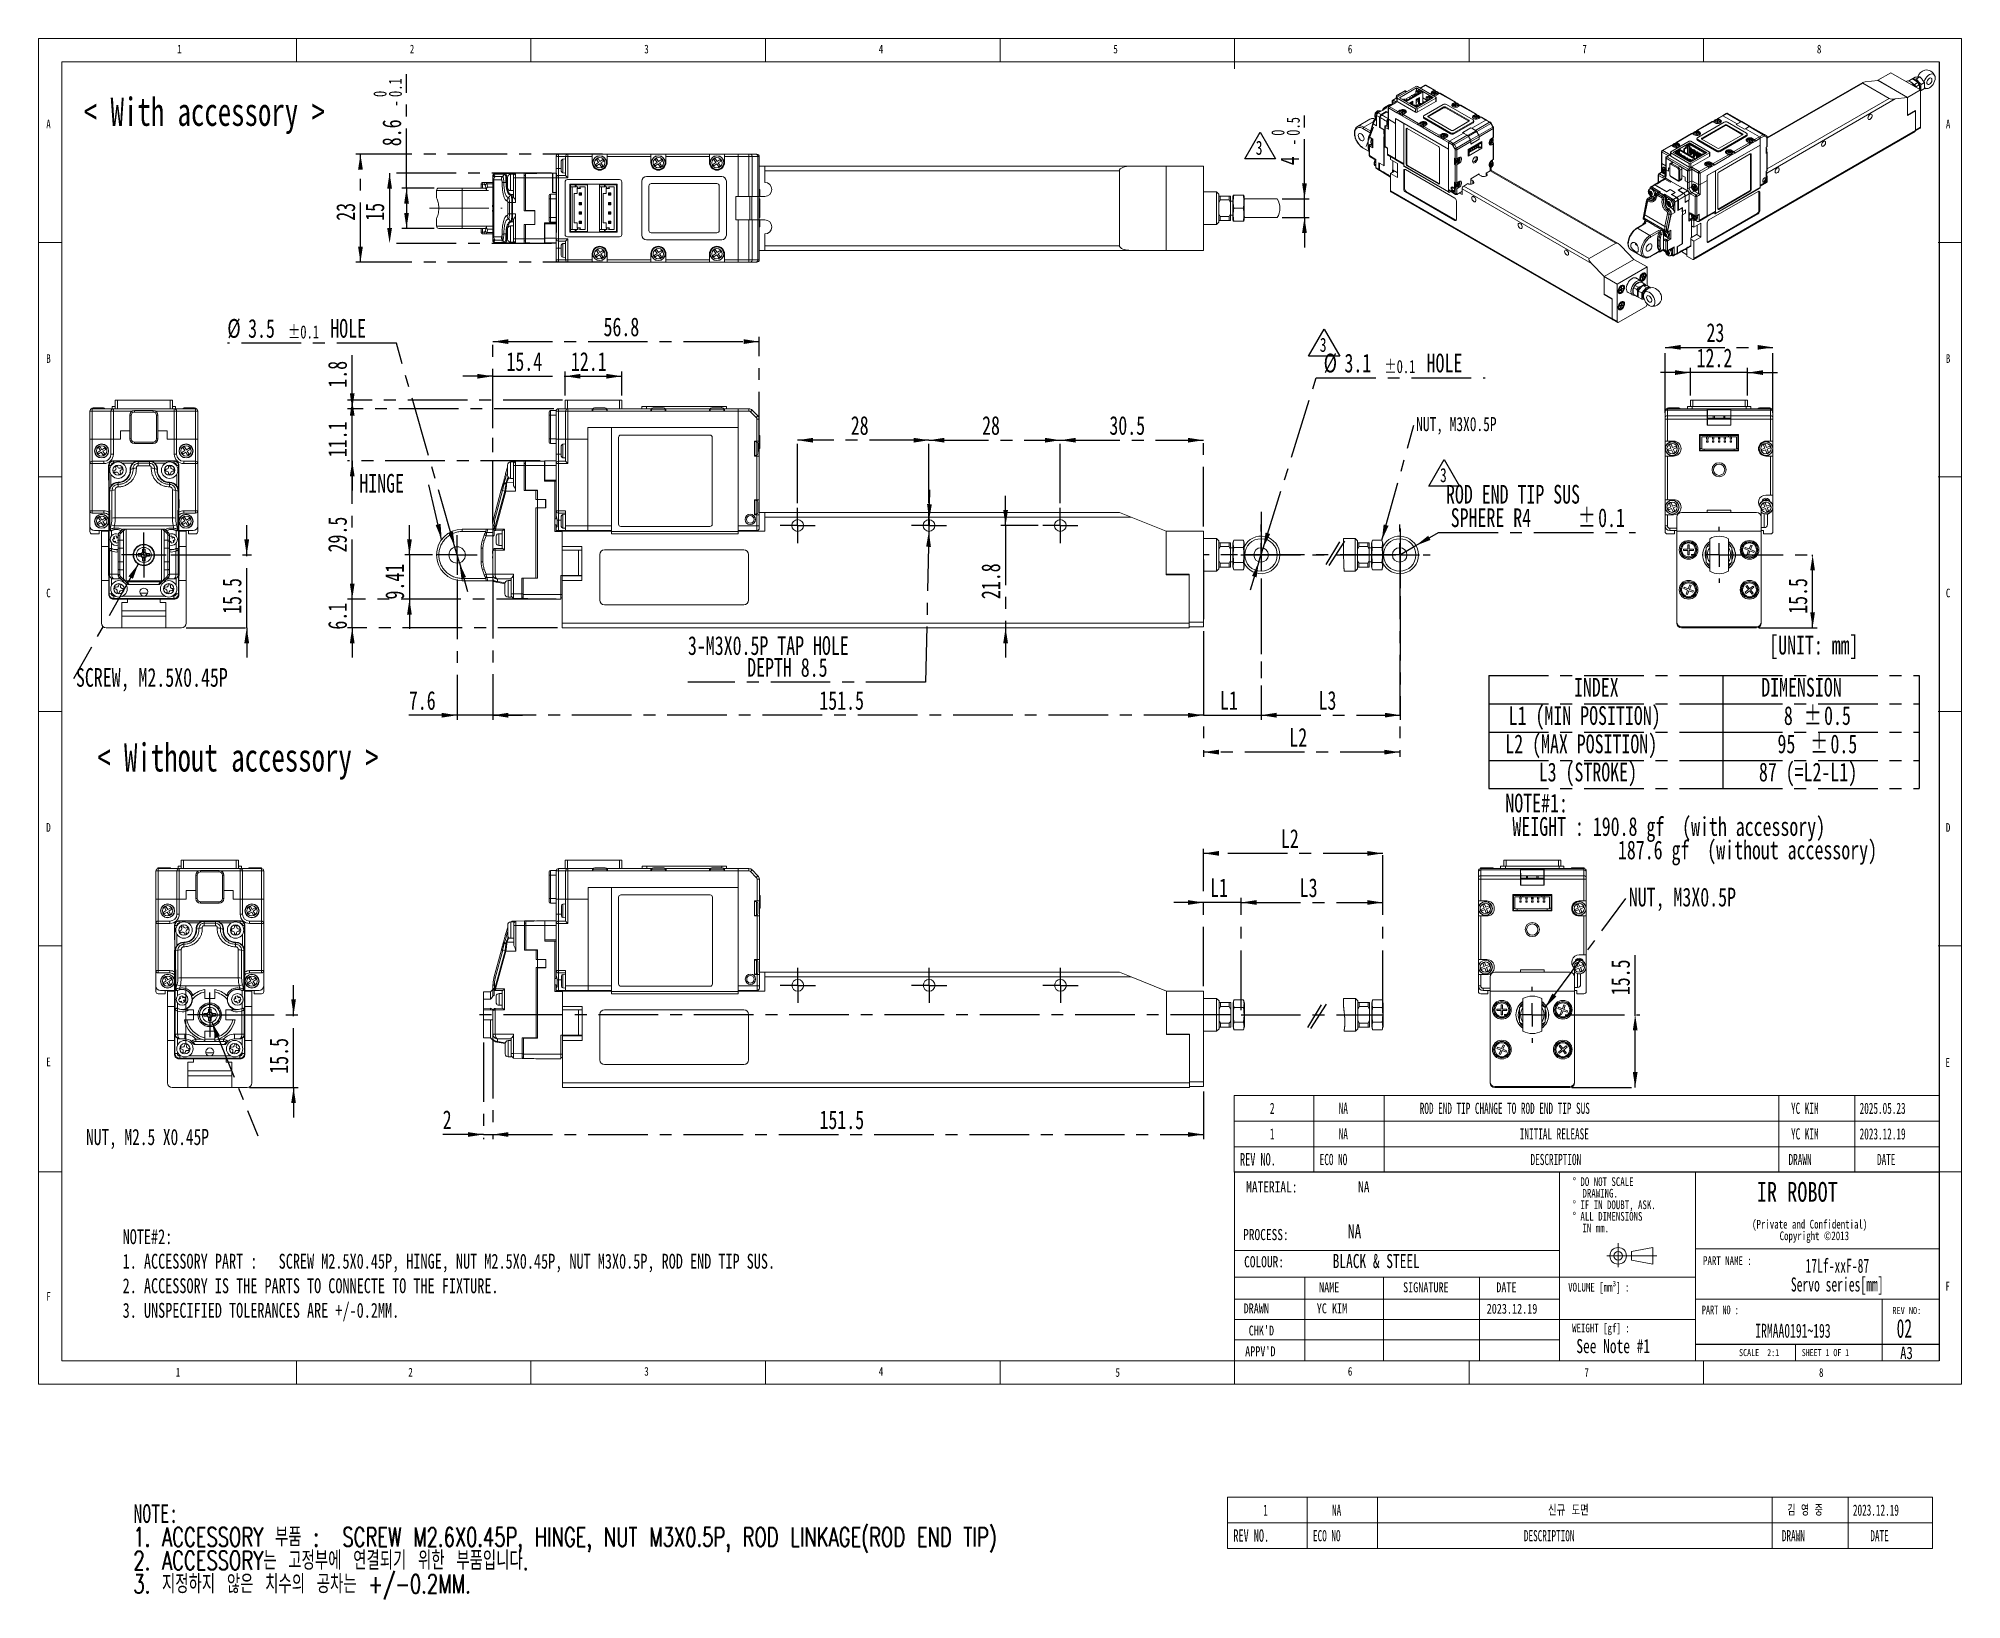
# Model space of a CAD drawing. Header units: millimetres. Extents: x 5 to 415, y -41 to 292.
import ezdxf

# ---------------------------------------------------------------- set-up
doc = ezdxf.new("R2010")
doc.units = ezdxf.units.MM
doc.linetypes.add('CENTERX2', pattern=[20.32, 12.7, -2.54, 2.54, -2.54])
for name, color, linetype in [('CENTER_LINE', 7, 'CENTERX2'), ('DIMENSION', 7, 'Continuous'), ('NOTES', 7, 'Continuous')]:
    doc.layers.add(name, color=color, linetype=linetype)
doc.styles.add('SLDTEXTSTYLE0', font='TXT', dxfattribs={"width": 0.7})
doc.styles.add('SLDTEXTSTYLE1', font='TXT', dxfattribs={"width": 0.7, "bigfont": 'bigfont'})
doc.styles.add('SLDTEXTSTYLE2', font='TXT', dxfattribs={"width": 0.75})
doc.styles.add('SLDTEXTSTYLE3', font='TXT', dxfattribs={"width": 0.6875})
doc.styles.add('SLDTEXTSTYLE4', font='TXT', dxfattribs={"width": 0.605})
doc.styles.add('SLDTEXTSTYLE5', font='TXT', dxfattribs={"width": 0.694444})
doc.styles.add('SLDTEXTSTYLE6', font='TXT', dxfattribs={"width": 0.605, "bigfont": 'bigfont'})
doc.styles.add('SLDTEXTSTYLE7', font='TXT', dxfattribs={"width": 0.563, "bigfont": 'bigfont'})
doc.dimstyles.new('SLDDIMSTYLE0', dxfattribs={"dimtxt": 4, "dimasz": 3.302, "dimexe": 0, "dimexo": 0.0625, "dimgap": 1, "dimtad": 0, "dimtih": 1, "dimtoh": 1, "dimrnd": 1e-09, "dimzin": 12, "dimdsep": 46, "dimtxsty": 'SLDTEXTSTYLE0', "dimsah": 1, "dimcen": 0, "dimadec": 0, "dimazin": 3, "dimtol": 1, "dimtp": 0.1, "dimtm": 0.1, "dimtfac": 1, "dimtmove": 0, "dimatfit": 3, "dimfxl": 1, "dimfrac": 2, "dimtolj": 1, "dimarcsym": 0})
doc.dimstyles.new('SLDDIMSTYLE1', dxfattribs={"dimtxt": 4, "dimasz": 3.302, "dimexe": 0, "dimexo": 0.0625, "dimgap": 1, "dimtad": 0, "dimtih": 1, "dimtoh": 1, "dimrnd": 1e-09, "dimzin": 12, "dimdsep": 46, "dimtxsty": 'SLDTEXTSTYLE0', "dimsah": 1, "dimcen": 0, "dimadec": 0, "dimazin": 3, "dimtfac": 1, "dimtmove": 0, "dimatfit": 3, "dimfxl": 1, "dimfrac": 2, "dimtolj": 1, "dimtzin": 12, "dimarcsym": 0})
doc.dimstyles.new('SLDDIMSTYLE2', dxfattribs={"dimtxt": 4, "dimasz": 3.302, "dimexe": 0, "dimexo": 0.0625, "dimgap": 1, "dimtad": 1, "dimrnd": 1e-09, "dimzin": 12, "dimdsep": 46, "dimtxsty": 'SLDTEXTSTYLE0', "dimsah": 1, "dimcen": 0.09, "dimadec": 0, "dimazin": 3, "dimtfac": 1, "dimtmove": 0, "dimatfit": 0, "dimfxl": 1, "dimfrac": 2, "dimtolj": 1, "dimtzin": 12, "dimarcsym": 0})
doc.dimstyles.new('SLDDIMSTYLE3', dxfattribs={"dimtxt": 4, "dimasz": 3.302, "dimexe": 0, "dimexo": 0.0625, "dimgap": 1, "dimtad": 1, "dimrnd": 1e-09, "dimzin": 12, "dimdsep": 46, "dimtxsty": 'SLDTEXTSTYLE0', "dimsah": 1, "dimcen": 0.09, "dimadec": 0, "dimazin": 3, "dimtfac": 1, "dimtofl": 0, "dimtmove": 0, "dimatfit": 3, "dimfxl": 1, "dimfrac": 2, "dimtolj": 1, "dimtzin": 12, "dimarcsym": 0})
doc.dimstyles.new('SLDDIMSTYLE4', dxfattribs={"dimtxt": 4, "dimasz": 3.302, "dimexe": 0, "dimexo": 0.0625, "dimgap": 1, "dimtad": 1, "dimdec": 1, "dimrnd": 1e-09, "dimzin": 12, "dimdsep": 46, "dimtxsty": 'SLDTEXTSTYLE0', "dimsah": 1, "dimcen": 0.09, "dimadec": 0, "dimazin": 3, "dimtfac": 1, "dimtdec": 1, "dimtmove": 0, "dimatfit": 0, "dimfxl": 1, "dimfrac": 2, "dimtolj": 1, "dimtzin": 12, "dimarcsym": 0})
doc.dimstyles.new('SLDDIMSTYLE5', dxfattribs={"dimtxt": 4, "dimasz": 3.302, "dimexe": 0, "dimexo": 0.0625, "dimgap": 1, "dimtad": 1, "dimdec": 1, "dimrnd": 1e-09, "dimzin": 12, "dimdsep": 46, "dimtxsty": 'SLDTEXTSTYLE0', "dimsah": 1, "dimcen": 0.09, "dimadec": 0, "dimazin": 3, "dimtfac": 1, "dimtdec": 1, "dimtofl": 0, "dimtmove": 0, "dimatfit": 3, "dimfxl": 1, "dimfrac": 2, "dimtolj": 1, "dimtzin": 12, "dimarcsym": 0})
doc.dimstyles.new('SLDDIMSTYLE6', dxfattribs={"dimtxt": 0.18, "dimasz": 3.302, "dimexe": 0, "dimexo": 0.0625, "dimgap": 0, "dimtad": 0, "dimtih": 1, "dimtoh": 1, "dimdec": 0, "dimrnd": 1e-09, "dimzin": 0, "dimdsep": 46, "dimtxsty": 'Standard', "dimsah": 1, "dimcen": 0.09, "dimadec": 0, "dimazin": 0, "dimtfac": 3.302, "dimtdec": 0, "dimtofl": 0, "dimtmove": 0, "dimatfit": 3, "dimfxl": 1, "dimfrac": 2, "dimtolj": 1, "dimtzin": 0, "dimarcsym": 0})
doc.dimstyles.new('SLDDIMSTYLE7', dxfattribs={"dimtxt": 4, "dimasz": 3.302, "dimexe": 0, "dimexo": 0.0625, "dimgap": 1, "dimtad": 1, "dimrnd": 1e-09, "dimzin": 12, "dimdsep": 46, "dimtxsty": 'SLDTEXTSTYLE0', "dimsah": 1, "dimcen": 0.09, "dimadec": 0, "dimazin": 3, "dimtol": 1, "dimtm": 0.1, "dimtfac": 1, "dimtofl": 0, "dimtmove": 0, "dimatfit": 3, "dimfxl": 1, "dimfrac": 2, "dimtolj": 1, "dimarcsym": 0})
doc.dimstyles.new('SLDDIMSTYLE8', dxfattribs={"dimtxt": 4, "dimasz": 3.302, "dimexe": 0, "dimexo": 0.0625, "dimgap": 1, "dimtad": 1, "dimrnd": 1e-09, "dimzin": 12, "dimdsep": 46, "dimtxsty": 'SLDTEXTSTYLE0', "dimsah": 1, "dimcen": 0.09, "dimadec": 0, "dimazin": 3, "dimtol": 1, "dimtm": 0.5, "dimtfac": 1, "dimtmove": 0, "dimatfit": 0, "dimfxl": 1, "dimfrac": 2, "dimtolj": 1, "dimarcsym": 0})
doc.dimstyles.new('SLDDIMSTYLE9', dxfattribs={"dimtxt": 4, "dimasz": 3.302, "dimexe": 0, "dimexo": 0.0625, "dimgap": 1, "dimtad": 0, "dimtih": 1, "dimtoh": 1, "dimrnd": 1e-09, "dimzin": 12, "dimdsep": 46, "dimtxsty": 'SLDTEXTSTYLE0', "dimsah": 1, "dimcen": 0, "dimadec": 0, "dimazin": 3, "dimtfac": 1, "dimtofl": 0, "dimtmove": 0, "dimatfit": 3, "dimfxl": 1, "dimfrac": 2, "dimtolj": 1, "dimtzin": 12, "dimarcsym": 0})

msp = doc.modelspace()

# ---------------------------------------------------------------- texts
at = {"color": 7, "linetype": 'Continuous', "lineweight": 0}
for s, insert, char_height, attachment_point, style in [('1', (34.583, 290.668), 1.852, 1, 'SLDTEXTSTYLE2'), ('2', (84.167, 290.668), 1.852, 1, 'SLDTEXTSTYLE2'), ('3', (134.167, 290.668), 1.852, 1, 'SLDTEXTSTYLE2'), ('4', (184.167, 290.668), 1.852, 1, 'SLDTEXTSTYLE2'), ('5', (234.167, 290.668), 1.852, 1, 'SLDTEXTSTYLE2'), ('6', (284.167, 290.668), 1.852, 1, 'SLDTEXTSTYLE2'), ('7', (334.167, 290.668), 1.852, 1, 'SLDTEXTSTYLE2'), ('8', (384.167, 290.668), 1.852, 1, 'SLDTEXTSTYLE2'), ('A', (6.667, 274.668), 1.852, 1, 'SLDTEXTSTYLE2'), ('A', (411.667, 274.668), 1.852, 1, 'SLDTEXTSTYLE2'), ('B', (6.667, 224.668), 1.852, 1, 'SLDTEXTSTYLE2'), ('B', (411.667, 224.668), 1.852, 1, 'SLDTEXTSTYLE2'), ('C', (6.667, 174.668), 1.852, 1, 'SLDTEXTSTYLE2'), ('C', (411.667, 174.668), 1.852, 1, 'SLDTEXTSTYLE2'), ('D', (6.667, 124.668), 1.852, 1, 'SLDTEXTSTYLE2'), ('D', (411.667, 124.668), 1.852, 1, 'SLDTEXTSTYLE2'), ('E', (6.667, 74.668), 1.852, 1, 'SLDTEXTSTYLE2'), ('E', (411.586, 74.537), 1.852, 1, 'SLDTEXTSTYLE2'), ('MATERIAL:', (262.479, 48.278), 2.3813, 1, 'SLDTEXTSTYLE2'), ('NA', (287.562, 48.278), 2.3813, 2, 'SLDTEXTSTYLE2'), ('PROCESS:', (261.829, 38.108), 2.3813, 1, 'SLDTEXTSTYLE2'), ('PART NAME :', (359.887, 32.29), 1.85208, 1, 'SLDTEXTSTYLE2'), ('F', (6.667, 24.668), 1.852, 1, 'SLDTEXTSTYLE2'), ('NAME', (278.027, 26.726), 2.1167, 1, 'SLDTEXTSTYLE2'), ('SIGNATURE', (295.935, 26.726), 2.1167, 1, 'SLDTEXTSTYLE2'), ('DATE', (315.804, 26.726), 2.1167, 1, 'SLDTEXTSTYLE2'), ('VOLUME [mm³] :', (331.133, 26.622), 1.85208, 1, 'SLDTEXTSTYLE2'), ('DRAWN', (261.937, 22.233), 2.1167, 1, 'SLDTEXTSTYLE2'), ('2023.12.19', (313.76, 22.154), 2.1167, 1, 'SLDTEXTSTYLE2'), ('REV NO:', (400.257, 21.476), 1.5, 1, 'SLDTEXTSTYLE2'), ("CHK'D", (263.024, 17.51), 2.1167, 1, 'SLDTEXTSTYLE2'), ('IRMAA0191~193', (379.06, 17.91), 3, 2, 'SLDTEXTSTYLE4'), ("APPV'D", (262.263, 13.079), 2.1167, 1, 'SLDTEXTSTYLE2'), ('SCALE  2:1', (367.564, 12.491), 1.5, 1, 'SLDTEXTSTYLE0'), ('SHEET 1 OF 1', (380.942, 12.491), 1.5, 1, 'SLDTEXTSTYLE3'), ('A3', (401.912, 13.007), 2.6458, 1, 'SLDTEXTSTYLE2'), ('1', (34.278, 8.493), 1.852, 1, 'SLDTEXTSTYLE2'), ('2', (83.861, 8.493), 1.852, 1, 'SLDTEXTSTYLE2'), ('3', (134.167, 8.668), 1.852, 1, 'SLDTEXTSTYLE2'), ('4', (184.167, 8.668), 1.852, 1, 'SLDTEXTSTYLE2'), ('5', (234.613, 8.434), 1.852, 1, 'SLDTEXTSTYLE2')]:
    msp.add_mtext(s, dxfattribs=dict(at, insert=insert, char_height=char_height, attachment_point=attachment_point, style=style))
at = {"layer": 'CENTER_LINE', "attachment_point": 1}
for s, insert, char_height, style in [('< With accessory >', (14.658, 279.362), 6, 'SLDTEXTSTYLE0'), ('[UNIT: mm]', (373.998, 164.623), 4, 'SLDTEXTSTYLE0'), ('< Without accessory >', (17.527, 141.664), 6, 'SLDTEXTSTYLE0'), ('NA', (284.167, 39.111), 3, 'SLDTEXTSTYLE0'), ('BLACK & STEEL', (280.927, 32.771), 3, 'SLDTEXTSTYLE0'), ('02', (401.157, 18.911), 4, 'SLDTEXTSTYLE4'), ('See Note #1', (332.878, 14.634), 3, 'SLDTEXTSTYLE0')]:
    msp.add_mtext(s, dxfattribs=dict(at, insert=insert, char_height=char_height, style=style))
at = {"layer": 'NOTES', "attachment_point": 1}
for s, insert, char_height, style in [('IR ROBOT', (371.345, 48.136), 4.2333, 'SLDTEXTSTYLE2'), ('COLOUR:', (262.046, 32.312), 2.3813, 'SLDTEXTSTYLE2'), ('F', (411.586, 26.839), 1.852, 'SLDTEXTSTYLE2'), ('YC KIM', (277.535, 22.233), 2.1167, 'SLDTEXTSTYLE2'), ('PART NO :', (359.636, 21.78), 1.8521, 'SLDTEXTSTYLE5'), ('WEIGHT [gf] :', (331.976, 17.919), 1.85208, 'SLDTEXTSTYLE2'), ('6', (284.167, 8.668), 1.852, 'SLDTEXTSTYLE2'), ('7', (334.613, 8.434), 1.852, 'SLDTEXTSTYLE2'), ('8', (384.613, 8.434), 1.852, 'SLDTEXTSTYLE2')]:
    msp.add_mtext(s, dxfattribs=dict(at, insert=insert, char_height=char_height, style=style))

# ---------------------------------------------------------------- blocks, each defined once
blk = doc.blocks.new('SW_NOTE_0')
at = {"layer": 'CENTER_LINE', "color": 0, "char_height": 4, "attachment_point": 1, "style": 'SLDTEXTSTYLE0'}
for s, insert in [('NOTE#1:', (1.5, 5.16)), ('WEIGHT : 190.8 gf  (with accessory)', (3, 0.16)), ('187.6 gf  (without accessory)', (25.5, -4.84))]:
    blk.add_mtext(s, dxfattribs=dict(at, insert=insert))
blk = doc.blocks.new('SW_NOTE_0_1')
at = {"layer": 'CENTER_LINE', "color": 0, "char_height": 3.175, "attachment_point": 1, "style": 'SLDTEXTSTYLE0'}
for s, insert in [('NOTE#2:', (0, 4.09)), ('1. ACCESSORY PART :   SCREW M2.5X0.45P, HINGE, NUT M2.5X0.45P, NUT M3X0.5P, ROD END TIP SUS.', (0, -1.14)), ('2. ACCESSORY IS THE PARTS TO CONNECTE TO THE FIXTURE.', (0, -6.37)), ('3. UNSPECIFIED TOLERANCES ARE +/-0.2MM.', (0, -11.61))]:
    blk.add_mtext(s, dxfattribs=dict(at, insert=insert))
blk = doc.blocks.new('SW_NOTE_0_2')
at = {"layer": 'CENTER_LINE', "color": 0, "char_height": 4, "attachment_point": 1}
for s, insert, style in [('NOTE:', (0, 5.16), 'SLDTEXTSTYLE0'), ('1. ACCESSORY 부품 :  SCREW M2.6X0.45P, HINGE, NUT M3X0.5P, ROD LINKAGE(ROD END TIP)', (0, 0.16), 'SLDTEXTSTYLE1'), ('2. ACCESSORY는 고정부에 연결되기 위한 부품입니다.', (0, -4.84), 'SLDTEXTSTYLE1'), ('3. 지정하지 않은 치수의 공차는 +/-0.2MM.', (0, -9.84), 'SLDTEXTSTYLE1')]:
    blk.add_mtext(s, dxfattribs=dict(at, insert=insert, style=style))
blk = doc.blocks.new('SW_NOTE_0_3')
at = {"color": 0, "linetype": 'Continuous', "lineweight": 0, "char_height": 1.8521, "attachment_point": 2, "style": 'SLDTEXTSTYLE2'}
for s, insert in [('(Private and Confidential)', (15.4, 2.39)), ('Copyright ©2013', (16.39, -0.08))]:
    blk.add_mtext(s, dxfattribs=dict(at, insert=insert))
blk = doc.blocks.new('SW_NOTE_0_4')
at = {"color": 0, "linetype": 'Continuous', "lineweight": 0, "char_height": 3, "attachment_point": 2, "style": 'SLDTEXTSTYLE4'}
for s, insert in [('Servo series[mm]', (10.8, -0.13)), ('17Lf-xxF-87', (10.83, 3.87))]:
    blk.add_mtext(s, dxfattribs=dict(at, insert=insert))
blk = doc.blocks.new('SW_NOTE_0_5')
at = {"color": 0, "linetype": 'Continuous', "lineweight": 0, "attachment_point": 1, "style": 'SLDTEXTSTYLE2'}
for s, insert, char_height in [('%%d DO NOT SCALE', (0, 2.39), 1.8521), ('%%d IF IN DOUBT, ASK.', (0, -2.55), 1.8521), ('DRAWING.', (2.08, -0.08), 1.852), ('%%d ALL DIMENSIONS', (0, -5.02), 1.8521), ('IN mm.', (2.08, -7.49), 1.852)]:
    blk.add_mtext(s, dxfattribs=dict(at, insert=insert, char_height=char_height))
blk = doc.blocks.new('SW_TABLEANNOTATION_0')
at = {"layer": 'CENTER_LINE', "color": 0}
for p, q in [((0, 0), (0, -6)), ((0, 0), (49.88, 0)), ((49.88, 0), (49.88, -6)), ((49.88, 0), (91.73, 0)), ((91.73, 0), (91.73, -6)), ((0, -6), (0, -12.08)), ((0, -6), (49.88, -6)), ((49.88, -6), (49.88, -12.08)), ((49.88, -6), (91.73, -6)), ((91.73, -6), (91.73, -12.08)), ((0, -12.08), (0, -18.08)), ((0, -12.08), (49.88, -12.08)), ((49.88, -12.08), (49.88, -18.08)), ((49.88, -12.08), (91.73, -12.08)), ((91.73, -12.08), (91.73, -18.08)), ((0, -18.08), (0, -24.08)), ((0, -18.08), (49.88, -18.08)), ((49.88, -18.08), (49.88, -24.08)), ((49.88, -18.08), (91.73, -18.08)), ((91.73, -18.08), (91.73, -24.08)), ((0, -24.08), (49.88, -24.08)), ((49.88, -24.08), (91.73, -24.08))]:
    blk.add_line(p, q, dxfattribs=at)
at = {"layer": 'CENTER_LINE', "color": 0, "char_height": 4, "attachment_point": 1, "style": 'SLDTEXTSTYLE0'}
for s, insert in [('INDEX', (18.15, -0.47)), ('DIMENSION', (58.08, -0.47)), ('L1 (MIN POSITION)', (4.24, -6.51)), ('8', (62.9, -6.51)), ('%%p', (67.17, -6.51)), ('0.5', (71.47, -6.51)), ('L2 (MAX POSITION)', (3.51, -12.55)), ('%%p', (68.53, -12.55)), ('95', (61.54, -12.55)), ('0.5', (72.83, -12.55)), ('L3 (STROKE)', (10.64, -18.55)), ('87 (=L2-L1)', (57.58, -18.55))]:
    blk.add_mtext(s, dxfattribs=dict(at, insert=insert))
blk = doc.blocks.new('SW_TABLEANNOTATION_1')
at = {"color": 0, "linetype": 'Continuous', "lineweight": 18}
for p, q in [((0, 0), (0, -5.46)), ((0, 0), (17, 0)), ((17, 0), (17, -5.46)), ((17, 0), (31.98, 0)), ((31.98, 0), (31.98, -5.46)), ((31.98, 0), (116.1, 0)), ((116.1, 0), (116.1, -5.46)), ((116.1, 0), (132.29, 0)), ((132.29, 0), (132.29, -5.46)), ((132.29, 0), (150.28, 0)), ((150.28, 0), (150.28, -5.46)), ((0, -5.46), (0, -10.92)), ((0, -5.46), (17, -5.46)), ((17, -5.46), (17, -10.92)), ((17, -5.46), (31.98, -5.46)), ((31.98, -5.46), (31.98, -10.92)), ((31.98, -5.46), (116.1, -5.46)), ((116.1, -5.46), (116.1, -10.92)), ((116.1, -5.46), (132.29, -5.46)), ((132.29, -5.46), (132.29, -10.92)), ((132.29, -5.46), (150.28, -5.46)), ((150.28, -5.46), (150.28, -10.92)), ((0, -10.92), (0, -16.37)), ((0, -10.92), (17, -10.92)), ((17, -10.92), (17, -16.37)), ((17, -10.92), (31.98, -10.92)), ((31.98, -10.92), (31.98, -16.37)), ((31.98, -10.92), (116.1, -10.92)), ((116.1, -10.92), (116.1, -16.37)), ((116.1, -10.92), (132.29, -10.92)), ((132.29, -10.92), (132.29, -16.37)), ((132.29, -10.92), (150.28, -10.92)), ((150.28, -10.92), (150.28, -16.37)), ((0, -16.37), (17, -16.37)), ((17, -16.37), (31.98, -16.37)), ((31.98, -16.37), (116.1, -16.37)), ((116.1, -16.37), (132.29, -16.37)), ((132.29, -16.37), (150.28, -16.37))]:
    blk.add_line(p, q, dxfattribs=at)
at = {"color": 0, "linetype": 'Continuous', "lineweight": 0, "attachment_point": 1, "style": 'SLDTEXTSTYLE4'}
for s, insert, char_height in [('2', (7.62, -1.54), 2.38), ('NA', (22.28, -1.54), 2.381), ('ROD END TIP CHANGE TO ROD END TIP SUS', (39.56, -1.54), 2.3813), ('YC KIM', (118.72, -1.54), 2.381), ('2025.05.23', (133.34, -1.54), 2.381), ('1', (7.62, -7), 2.38), ('NA', (22.28, -7), 2.381), ('INITIAL RELEASE', (60.9, -7), 2.3813), ('YC KIM', (118.72, -7), 2.381), ('2023.12.19', (133.34, -7), 2.381), ('REV NO.', (1.25, -12.29), 2.646), ('ECO NO', (18.23, -12.46), 2.381), ('DESCRIPTION', (63.19, -12.46), 2.3813), ('DRAWN', (118.19, -12.46), 2.381), ('DATE', (137.05, -12.46), 2.381)]:
    blk.add_mtext(s, dxfattribs=dict(at, insert=insert, char_height=char_height))
blk = doc.blocks.new('SW_TABLEANNOTATION_2')
at = {"color": 0, "linetype": 'Continuous', "lineweight": 18}
for p, q in [((0, 0), (0, -5.46)), ((0, 0), (17, 0)), ((17, 0), (17, -5.46)), ((17, 0), (31.98, 0)), ((31.98, 0), (31.98, -5.46)), ((31.98, 0), (116.1, 0)), ((116.1, 0), (116.1, -5.46)), ((116.1, 0), (132.29, 0)), ((132.29, 0), (132.29, -5.46)), ((132.29, 0), (150.28, 0)), ((150.28, 0), (150.28, -5.46)), ((0, -5.46), (0, -10.92)), ((0, -5.46), (17, -5.46)), ((17, -5.46), (17, -10.92)), ((17, -5.46), (31.98, -5.46)), ((31.98, -5.46), (31.98, -10.92)), ((31.98, -5.46), (116.1, -5.46)), ((116.1, -5.46), (116.1, -10.92)), ((116.1, -5.46), (132.29, -5.46)), ((132.29, -5.46), (132.29, -10.92)), ((132.29, -5.46), (150.28, -5.46)), ((150.28, -5.46), (150.28, -10.92)), ((0, -10.92), (17, -10.92)), ((17, -10.92), (31.98, -10.92)), ((31.98, -10.92), (116.1, -10.92)), ((116.1, -10.92), (132.29, -10.92)), ((132.29, -10.92), (150.28, -10.92))]:
    blk.add_line(p, q, dxfattribs=at)
at = {"color": 0, "linetype": 'Continuous', "lineweight": 0, "attachment_point": 1}
for s, insert, char_height, style in [('1', (7.62, -1.54), 2.38, 'SLDTEXTSTYLE4'), ('NA', (22.28, -1.54), 2.381, 'SLDTEXTSTYLE4'), ('신규 도면', (68.32, -1.54), 2.381, 'SLDTEXTSTYLE6'), ('김 영 중', (119.35, -1.54), 2.381, 'SLDTEXTSTYLE7'), ('2023.12.19', (133.34, -1.54), 2.381, 'SLDTEXTSTYLE4'), ('REV NO.', (1.25, -6.84), 2.646, 'SLDTEXTSTYLE4'), ('ECO NO', (18.23, -7), 2.381, 'SLDTEXTSTYLE4'), ('DESCRIPTION', (63.19, -7), 2.3813, 'SLDTEXTSTYLE4'), ('DRAWN', (118.19, -7), 2.381, 'SLDTEXTSTYLE4'), ('DATE', (137.05, -7), 2.381, 'SLDTEXTSTYLE4')]:
    blk.add_mtext(s, dxfattribs=dict(at, insert=insert, char_height=char_height, style=style))
blk = doc.blocks.new('_D')
at = {"layer": 'CENTER_LINE'}
for p, q in [((81.3, 227.02), (45.27, 227.02)), ((93.78, 183.53), (81.3, 227.02)), ((94.74, 180.17), (93.78, 183.53)), ((94.74, 180.17), (96.5, 174.07))]:
    blk.add_line(p, q, dxfattribs=at)
for points in [[(93.78, 183.53), (93.36, 186.85), (92.38, 186.57)], [(94.74, 180.17), (95.17, 176.85), (96.14, 177.14)]]:
    blk.add_solid(points, dxfattribs=at)
at = {"layer": 'CENTER_LINE', "attachment_point": 1, "style": 'SLDTEXTSTYLE0'}
for s, insert, char_height in [('%%c', (45.27, 232.17), 4), ('3.5', (49.7, 232.17), 4), ('±0.1', (58.16, 230.82), 2.8), ('HOLE', (67.22, 232.17), 4)]:
    blk.add_mtext(s, dxfattribs=dict(at, insert=insert, char_height=char_height))
blk = doc.blocks.new('_D_1')
at = {"layer": 'CENTER_LINE'}
for p, q in [((194.89, 189.38), (195.03, 195.73)), ((194.89, 189.38), (194.83, 186.88)), ((194.83, 186.88), (194.13, 154.71)), ((194.13, 154.71), (143.47, 154.71))]:
    blk.add_line(p, q, dxfattribs=at)
for points in [[(194.89, 189.38), (195.47, 192.67), (194.45, 192.69)], [(194.83, 186.88), (194.25, 183.59), (195.27, 183.57)]]:
    blk.add_solid(points, dxfattribs=at)
at = {"layer": 'CENTER_LINE', "char_height": 4, "attachment_point": 1, "style": 'SLDTEXTSTYLE0'}
for s, insert in [('3-M3X0.5P TAP HOLE', (143.47, 164.53)), ('DEPTH 8.5', (156.1, 159.87))]:
    blk.add_mtext(s, dxfattribs=dict(at, insert=insert))
blk = doc.blocks.new('_D_2')
at = {"layer": 'CENTER_LINE'}
for p, q in [((94.26, 176.6), (94.26, 146.67)), ((101.86, 176.73), (101.86, 146.67)), ((94.26, 147.67), (83.97, 147.67)), ((101.86, 147.67), (94.26, 147.67)), ((101.86, 147.67), (108.21, 147.67))]:
    blk.add_line(p, q, dxfattribs=at)
for points in [[(94.26, 147.67), (90.96, 148.18), (90.96, 147.16)], [(101.86, 147.67), (105.16, 147.16), (105.16, 148.18)]]:
    blk.add_solid(points, dxfattribs=at)
at = {"layer": 'CENTER_LINE', "insert": (83.97, 152.83), "char_height": 4, "attachment_point": 1, "style": 'SLDTEXTSTYLE0'}
blk.add_mtext('7.6', dxfattribs=at)
blk = doc.blocks.new('_D_3')
at = {"layer": 'CENTER_LINE'}
for p, q in [((211.19, 188.13), (211.19, 194.48)), ((218.11, 188.13), (210.19, 188.13)), ((211.19, 188.13), (211.19, 166.33)), ((211.19, 166.33), (211.19, 159.98))]:
    blk.add_line(p, q, dxfattribs=at)
for points in [[(211.19, 188.13), (211.7, 191.43), (210.69, 191.43)], [(211.19, 166.33), (210.69, 163.03), (211.7, 163.03)]]:
    blk.add_solid(points, dxfattribs=at)
at = {"layer": 'CENTER_LINE', "insert": (206.04, 172.44), "char_height": 4, "attachment_point": 1, "rotation": 90, "style": 'SLDTEXTSTYLE0'}
blk.add_mtext('21.8', dxfattribs=at)
blk = doc.blocks.new('_D_4')
at = {"layer": 'CENTER_LINE'}
for p, q in [((101.86, 176.73), (101.86, 146.67)), ((253.36, 165.53), (253.36, 146.67)), ((253.36, 147.67), (101.86, 147.67))]:
    blk.add_line(p, q, dxfattribs=at)
for points in [[(101.86, 147.67), (105.16, 147.16), (105.16, 148.18)], [(253.36, 147.67), (250.06, 148.18), (250.06, 147.16)]]:
    blk.add_solid(points, dxfattribs=at)
at = {"layer": 'CENTER_LINE', "insert": (171.48, 152.83), "char_height": 4, "attachment_point": 1, "style": 'SLDTEXTSTYLE0'}
blk.add_mtext('151.5', dxfattribs=at)
blk = doc.blocks.new('_D_5')
at = {"layer": 'CENTER_LINE'}
for p, q in [((265.66, 174.35), (265.66, 146.67)), ((253.36, 165.53), (253.36, 146.67)), ((253.36, 147.67), (247.01, 147.67)), ((253.36, 147.67), (265.66, 147.67)), ((265.66, 147.67), (272.01, 147.67))]:
    blk.add_line(p, q, dxfattribs=at)
for points in [[(253.36, 147.67), (250.06, 148.18), (250.06, 147.16)], [(265.66, 147.67), (268.96, 147.16), (268.96, 148.18)]]:
    blk.add_solid(points, dxfattribs=at)
at = {"layer": 'CENTER_LINE', "insert": (256.91, 152.83), "char_height": 4, "attachment_point": 1, "style": 'SLDTEXTSTYLE0'}
blk.add_mtext('L1', dxfattribs=at)
blk = doc.blocks.new('_D_6')
at = {"layer": 'CENTER_LINE'}
for p, q in [((71.89, 172.44), (71.89, 178.79)), ((115.36, 172.44), (70.89, 172.44)), ((71.89, 166.33), (71.89, 172.44)), ((115.66, 166.33), (70.89, 166.33)), ((71.89, 166.33), (71.89, 159.98))]:
    blk.add_line(p, q, dxfattribs=at)
for points in [[(71.89, 172.44), (72.4, 175.74), (71.39, 175.74)], [(71.89, 166.33), (71.39, 163.03), (72.4, 163.03)]]:
    blk.add_solid(points, dxfattribs=at)
at = {"layer": 'CENTER_LINE', "insert": (66.74, 165.93), "char_height": 4, "attachment_point": 1, "rotation": 90, "style": 'SLDTEXTSTYLE0'}
blk.add_mtext('6.1', dxfattribs=at)
blk = doc.blocks.new('_D_7')
at = {"layer": 'CENTER_LINE'}
for p, q in [((84.09, 181.85), (84.09, 188.2)), ((89.01, 181.85), (83.09, 181.85)), ((84.09, 181.85), (84.09, 172.44)), ((115.36, 172.44), (83.09, 172.44)), ((84.09, 172.44), (84.09, 166.09))]:
    blk.add_line(p, q, dxfattribs=at)
for points in [[(84.09, 181.85), (84.6, 185.15), (83.59, 185.15)], [(84.09, 172.44), (83.59, 169.13), (84.6, 169.13)]]:
    blk.add_solid(points, dxfattribs=at)
at = {"layer": 'CENTER_LINE', "insert": (78.94, 172.35), "char_height": 4, "attachment_point": 1, "rotation": 90, "style": 'SLDTEXTSTYLE0'}
blk.add_mtext('9.41', dxfattribs=at)
blk = doc.blocks.new('_D_8')
at = {"layer": 'CENTER_LINE'}
for p, q in [((111.96, 201.93), (70.89, 201.93)), ((71.89, 172.44), (71.89, 201.93)), ((115.36, 172.44), (70.89, 172.44))]:
    blk.add_line(p, q, dxfattribs=at)
for points in [[(71.89, 201.93), (71.39, 198.63), (72.4, 198.63)], [(71.89, 172.44), (72.4, 175.74), (71.39, 175.74)]]:
    blk.add_solid(points, dxfattribs=at)
at = {"layer": 'CENTER_LINE', "insert": (66.74, 182.39), "char_height": 4, "attachment_point": 1, "rotation": 90, "style": 'SLDTEXTSTYLE0'}
blk.add_mtext('29.5', dxfattribs=at)
blk = doc.blocks.new('_D_9')
at = {"layer": 'CENTER_LINE'}
for p, q in [((71.89, 213.03), (71.89, 219.38)), ((114.86, 213.03), (70.89, 213.03)), ((71.89, 201.93), (71.89, 213.03)), ((111.96, 201.93), (70.89, 201.93)), ((71.89, 201.93), (71.89, 195.58))]:
    blk.add_line(p, q, dxfattribs=at)
for points in [[(71.89, 213.03), (72.4, 216.33), (71.39, 216.33)], [(71.89, 201.93), (71.39, 198.63), (72.4, 198.63)]]:
    blk.add_solid(points, dxfattribs=at)
at = {"layer": 'CENTER_LINE', "insert": (66.74, 202.69), "char_height": 4, "attachment_point": 1, "rotation": 90, "style": 'SLDTEXTSTYLE0'}
blk.add_mtext('11.1', dxfattribs=at)
blk = doc.blocks.new('_D_10')
at = {"layer": 'CENTER_LINE'}
for p, q in [((71.89, 214.83), (71.89, 224.43)), ((116.76, 214.83), (70.89, 214.83)), ((71.89, 213.03), (71.89, 214.83)), ((114.86, 213.03), (70.89, 213.03))]:
    blk.add_line(p, q, dxfattribs=at)
for points in [[(71.89, 213.03), (72.4, 216.33), (71.39, 216.33)], [(71.89, 214.83), (71.39, 211.53), (72.4, 211.53)]]:
    blk.add_solid(points, dxfattribs=at)
at = {"layer": 'CENTER_LINE', "insert": (66.74, 217.52), "char_height": 4, "attachment_point": 1, "rotation": 90, "style": 'SLDTEXTSTYLE0'}
blk.add_mtext('1.8', dxfattribs=at)
blk = doc.blocks.new('_D_11')
at = {"layer": 'CENTER_LINE'}
for p, q in [((101.86, 219.96), (95.51, 219.96)), ((101.86, 189.06), (101.86, 220.96)), ((101.86, 219.96), (117.26, 219.96)), ((117.26, 215.83), (117.26, 220.96)), ((117.26, 219.96), (123.61, 219.96))]:
    blk.add_line(p, q, dxfattribs=at)
for points in [[(101.86, 219.96), (98.56, 220.47), (98.56, 219.45)], [(117.26, 219.96), (120.56, 219.45), (120.56, 220.47)]]:
    blk.add_solid(points, dxfattribs=at)
at = {"layer": 'CENTER_LINE', "insert": (104.77, 225.11), "char_height": 4, "attachment_point": 1, "style": 'SLDTEXTSTYLE0'}
blk.add_mtext('15.4', dxfattribs=at)
blk = doc.blocks.new('_D_12')
at = {"layer": 'CENTER_LINE'}
for p, q in [((117.26, 215.83), (117.26, 220.96)), ((117.26, 219.96), (129.36, 219.96)), ((129.36, 215.83), (129.36, 220.96))]:
    blk.add_line(p, q, dxfattribs=at)
for points in [[(117.26, 219.96), (120.56, 219.45), (120.56, 220.47)], [(129.36, 219.96), (126.06, 220.47), (126.06, 219.45)]]:
    blk.add_solid(points, dxfattribs=at)
at = {"layer": 'CENTER_LINE', "insert": (118.52, 225.11), "char_height": 4, "attachment_point": 1, "style": 'SLDTEXTSTYLE0'}
blk.add_mtext('12.1', dxfattribs=at)
blk = doc.blocks.new('_D_13')
at = {"layer": 'CENTER_LINE'}
for p, q in [((101.86, 188.54), (101.86, 228.35)), ((101.86, 227.35), (158.66, 227.35)), ((158.66, 203.93), (158.66, 228.35))]:
    blk.add_line(p, q, dxfattribs=at)
for points in [[(101.86, 227.35), (105.16, 226.84), (105.16, 227.85)], [(158.66, 227.35), (155.36, 227.85), (155.36, 226.84)]]:
    blk.add_solid(points, dxfattribs=at)
at = {"layer": 'CENTER_LINE', "insert": (125.47, 232.5), "char_height": 4, "attachment_point": 1, "style": 'SLDTEXTSTYLE0'}
blk.add_mtext('56.8', dxfattribs=at)
blk = doc.blocks.new('_D_14')
at = {"layer": 'CENTER_LINE'}
for p, q in [((166.86, 192.88), (166.86, 207.32)), ((194.86, 206.32), (166.86, 206.32)), ((194.86, 192.88), (194.86, 207.32))]:
    blk.add_line(p, q, dxfattribs=at)
for points in [[(166.86, 206.32), (170.16, 205.81), (170.16, 206.83)], [(194.86, 206.32), (191.56, 206.83), (191.56, 205.81)]]:
    blk.add_solid(points, dxfattribs=at)
at = {"layer": 'CENTER_LINE', "insert": (178.18, 211.47), "char_height": 4, "attachment_point": 1, "style": 'SLDTEXTSTYLE0'}
blk.add_mtext('28', dxfattribs=at)
blk = doc.blocks.new('_D_15')
at = {"layer": 'CENTER_LINE'}
for p, q in [((194.86, 192.88), (194.86, 207.32)), ((194.86, 206.32), (222.86, 206.32)), ((222.86, 192.88), (222.86, 207.32))]:
    blk.add_line(p, q, dxfattribs=at)
for points in [[(194.86, 206.32), (198.16, 205.81), (198.16, 206.83)], [(222.86, 206.32), (219.56, 206.83), (219.56, 205.81)]]:
    blk.add_solid(points, dxfattribs=at)
at = {"layer": 'CENTER_LINE', "insert": (206.18, 211.47), "char_height": 4, "attachment_point": 1, "style": 'SLDTEXTSTYLE0'}
blk.add_mtext('28', dxfattribs=at)
blk = doc.blocks.new('_D_16')
at = {"layer": 'CENTER_LINE'}
for p, q in [((222.86, 192.88), (222.86, 207.32)), ((222.86, 206.32), (253.36, 206.32)), ((253.36, 187.93), (253.36, 207.32))]:
    blk.add_line(p, q, dxfattribs=at)
for points in [[(222.86, 206.32), (226.16, 205.81), (226.16, 206.83)], [(253.36, 206.32), (250.06, 206.83), (250.06, 205.81)]]:
    blk.add_solid(points, dxfattribs=at)
at = {"layer": 'CENTER_LINE', "insert": (233.32, 211.47), "char_height": 4, "attachment_point": 1, "style": 'SLDTEXTSTYLE0'}
blk.add_mtext('30.5', dxfattribs=at)
blk = doc.blocks.new('_D_17')
at = {"layer": 'CENTER_LINE'}
for p, q in [((266.12, 183.33), (277.42, 219.63)), ((277.42, 219.63), (313.44, 219.63)), ((265.2, 180.37), (266.12, 183.33)), ((265.2, 180.37), (263.31, 174.31))]:
    blk.add_line(p, q, dxfattribs=at)
for points in [[(266.12, 183.33), (267.59, 186.33), (266.62, 186.63)], [(265.2, 180.37), (263.73, 177.37), (264.7, 177.07)]]:
    blk.add_solid(points, dxfattribs=at)
at = {"layer": 'CENTER_LINE', "attachment_point": 1, "style": 'SLDTEXTSTYLE0'}
for s, insert, char_height in [('%%c', (279.01, 224.78), 4), ('3.1', (283.44, 224.78), 4), ('±0.1', (291.9, 223.44), 2.8), ('HOLE', (300.95, 224.78), 4)]:
    blk.add_mtext(s, dxfattribs=dict(at, insert=insert, char_height=char_height))
blk = doc.blocks.new('SW_NOTE_0_6')
at = {"layer": 'CENTER_LINE', "color": 0, "insert": (-14.83, 2.36), "char_height": 4, "attachment_point": 1, "style": 'SLDTEXTSTYLE0'}
blk.add_mtext('HINGE', dxfattribs=at)
blk = doc.blocks.new('SW_NOTE_0_7')
at = {"layer": 'CENTER_LINE', "color": 0}
for p, q in [((-2.37, -0.01), (0.91, 5.67)), ((0.91, 5.67), (4.18, -0.01)), ((4.18, -0.01), (-2.37, -0.01))]:
    blk.add_line(p, q, dxfattribs=at)
at = {"layer": 'CENTER_LINE', "color": 0, "insert": (0, 3.87), "char_height": 3, "attachment_point": 1, "style": 'SLDTEXTSTYLE0'}
blk.add_mtext('3', dxfattribs=at)
blk = doc.blocks.new('SW_CENTERMARKSYMBOL_0')
at = {"layer": 'CENTER_LINE', "color": 0}
for p, q in [((0, 2.5), (0, 4.25)), ((-2.5, 0), (-4.25, 0)), ((0, 0), (-2.5, 0)), ((0, 0), (0, 2.5)), ((0, 0), (0, -2.5)), ((0, 0), (2.5, 0)), ((2.5, 0), (4.25, 0)), ((0, -2.5), (0, -4.25))]:
    blk.add_line(p, q, dxfattribs=at)
blk = doc.blocks.new('SW_CENTERMARKSYMBOL_1')
at = {"layer": 'CENTER_LINE', "color": 0}
for p, q in [((-2.5, 0), (-3.75, 0)), ((0, 0), (-2.5, 0)), ((0, 2.5), (0, 3.75)), ((0, 0), (0, 2.5)), ((0, 0), (0, -2.5)), ((0, 0), (2.5, 0)), ((2.5, 0), (3.75, 0)), ((0, -2.5), (0, -3.75))]:
    blk.add_line(p, q, dxfattribs=at)
blk = doc.blocks.new('SW_CENTERMARKSYMBOL_2')
at = {"layer": 'CENTER_LINE', "color": 0}
for p, q in [((-2.5, 0), (-3.75, 0)), ((0, 0), (-2.5, 0)), ((0, 2.5), (0, 3.75)), ((0, 0), (0, 2.5)), ((0, 0), (0, -2.5)), ((0, 0), (2.5, 0)), ((2.5, 0), (3.75, 0)), ((0, -2.5), (0, -3.75))]:
    blk.add_line(p, q, dxfattribs=at)
blk = doc.blocks.new('SW_CENTERMARKSYMBOL_3')
at = {"layer": 'CENTER_LINE', "color": 0}
for p, q in [((-2.5, 0), (-3.75, 0)), ((0, 0), (-2.5, 0)), ((0, 2.5), (0, 3.75)), ((0, 0), (0, 2.5)), ((0, 0), (0, -2.5)), ((0, 0), (2.5, 0)), ((2.5, 0), (3.75, 0)), ((0, -2.5), (0, -3.75))]:
    blk.add_line(p, q, dxfattribs=at)
blk = doc.blocks.new('SW_CENTERMARKSYMBOL_4')
at = {"layer": 'CENTER_LINE', "color": 0}
for p, q in [((0, 5), (0, 6.5)), ((-5, 0), (-6.5, 0)), ((0, 0), (-2.5, 0)), ((0, 0), (0, 2.5)), ((0, 0), (0, -2.5)), ((0, 0), (2.5, 0)), ((5, 0), (6.5, 0)), ((0, -5), (0, -6.5))]:
    blk.add_line(p, q, dxfattribs=at)
blk = doc.blocks.new('_D_18')
at = {"layer": 'CENTER_LINE'}
for p, q in [((364.3, 181.85), (384.25, 181.85)), ((383.25, 166.33), (383.25, 181.85)), ((371.75, 166.33), (384.25, 166.33))]:
    blk.add_line(p, q, dxfattribs=at)
for points in [[(383.25, 181.85), (382.74, 178.55), (383.75, 178.55)], [(383.25, 166.33), (383.75, 169.63), (382.74, 169.63)]]:
    blk.add_solid(points, dxfattribs=at)
at = {"layer": 'CENTER_LINE', "insert": (378.09, 169.3), "char_height": 4, "attachment_point": 1, "rotation": 90, "style": 'SLDTEXTSTYLE0'}
blk.add_mtext('15.5', dxfattribs=at)
blk = doc.blocks.new('_D_19')
at = {"layer": 'CENTER_LINE'}
for p, q in [((351.8, 212.17), (351.8, 227.12)), ((351.8, 226.12), (374.8, 226.12)), ((374.8, 212.17), (374.8, 227.12))]:
    blk.add_line(p, q, dxfattribs=at)
for points in [[(351.8, 226.12), (355.1, 225.62), (355.1, 226.63)], [(374.8, 226.12), (371.5, 226.63), (371.5, 225.62)]]:
    blk.add_solid(points, dxfattribs=at)
at = {"layer": 'CENTER_LINE', "insert": (360.62, 231.28), "char_height": 4, "attachment_point": 1, "style": 'SLDTEXTSTYLE0'}
blk.add_mtext('23', dxfattribs=at)
blk = doc.blocks.new('_D_20')
at = {"layer": 'CENTER_LINE'}
for p, q in [((357.2, 215.83), (357.2, 221.74)), ((369.4, 215.83), (369.4, 221.74)), ((357.2, 220.74), (350.85, 220.74)), ((369.4, 220.74), (357.2, 220.74)), ((369.4, 220.74), (375.75, 220.74))]:
    blk.add_line(p, q, dxfattribs=at)
for points in [[(357.2, 220.74), (353.9, 221.25), (353.9, 220.23)], [(369.4, 220.74), (372.7, 220.23), (372.7, 221.25)]]:
    blk.add_solid(points, dxfattribs=at)
at = {"layer": 'CENTER_LINE', "insert": (358.51, 225.89), "char_height": 4, "attachment_point": 1, "style": 'SLDTEXTSTYLE0'}
blk.add_mtext('12.2', dxfattribs=at)
blk = doc.blocks.new('SW_CENTERMARKSYMBOL_5')
at = {"layer": 'CENTER_LINE', "color": 0}
for p, q in [((0, 5), (0, 5.98)), ((-5, 0), (-5.98, 0)), ((0, 0), (-2.5, 0)), ((0, 0), (0, 2.5)), ((0, 0), (0, -2.5)), ((0, 0), (2.5, 0)), ((5, 0), (5.98, 0)), ((0, -5), (0, -5.98))]:
    blk.add_line(p, q, dxfattribs=at)
blk = doc.blocks.new('_D_21')
at = {"layer": 'CENTER_LINE'}
for p, q in [((49.4, 181.85), (49.4, 188.2)), ((33.24, 181.85), (50.4, 181.85)), ((49.4, 166.33), (49.4, 181.85)), ((36.47, 166.33), (50.4, 166.33)), ((49.4, 166.33), (49.4, 159.98))]:
    blk.add_line(p, q, dxfattribs=at)
for points in [[(49.4, 181.85), (49.91, 185.15), (48.89, 185.15)], [(49.4, 166.33), (48.89, 163.03), (49.91, 163.03)]]:
    blk.add_solid(points, dxfattribs=at)
at = {"layer": 'CENTER_LINE', "insert": (44.25, 169.3), "char_height": 4, "attachment_point": 1, "rotation": 90, "style": 'SLDTEXTSTYLE0'}
blk.add_mtext('15.5', dxfattribs=at)
blk = doc.blocks.new('SW_NOTE_0_8')
at = {"layer": 'CENTER_LINE', "color": 0, "insert": (0.55, 2.33), "char_height": 4, "attachment_point": 1, "style": 'SLDTEXTSTYLE0'}
blk.add_mtext('SCREW, M2.5X0.45P', dxfattribs=at)
blk = doc.blocks.new('SW_CENTERMARKSYMBOL_6')
at = {"layer": 'CENTER_LINE', "color": 0}
for p, q in [((0, 2.5), (0, 4.775)), ((-2.5, 0), (-4.775, 0)), ((0, 0), (-2.5, 0)), ((0, 0), (0, 2.5)), ((0, 0), (0, -2.5)), ((0, 0), (2.5, 0)), ((2.5, 0), (4.775, 0)), ((0, -2.5), (0, -4.775))]:
    blk.add_line(p, q, dxfattribs=at)
blk = doc.blocks.new('_D_22')
at = {"layer": 'CENTER_LINE'}
for p, q in [((114.36, 263.3), (78.86, 263.3)), ((79.86, 263.3), (79.86, 248.3)), ((114.36, 248.3), (78.86, 248.3))]:
    blk.add_line(p, q, dxfattribs=at)
for points in [[(79.86, 263.3), (79.35, 260), (80.37, 260)], [(79.86, 248.3), (80.37, 251.6), (79.35, 251.6)]]:
    blk.add_solid(points, dxfattribs=at)
at = {"layer": 'CENTER_LINE', "insert": (74.7, 253.12), "char_height": 4, "attachment_point": 1, "rotation": 90, "style": 'SLDTEXTSTYLE0'}
blk.add_mtext('15', dxfattribs=at)
blk = doc.blocks.new('_D_23')
at = {"layer": 'CENTER_LINE'}
for p, q in [((83.47, 260.1), (83.47, 284.35)), ((89.36, 260.1), (82.47, 260.1)), ((83.47, 260.1), (83.47, 251.5)), ((89.36, 251.5), (82.47, 251.5))]:
    blk.add_line(p, q, dxfattribs=at)
for points in [[(83.47, 260.1), (82.97, 256.8), (83.98, 256.8)], [(83.47, 251.5), (83.98, 254.8), (82.97, 254.8)]]:
    blk.add_solid(points, dxfattribs=at)
at = {"layer": 'CENTER_LINE', "attachment_point": 1, "rotation": 90, "style": 'SLDTEXTSTYLE0'}
for s, insert, char_height in [('0.1', (79.67, 279.51), 2.8), ('0', (76.4, 279.51), 2.8), ('-', (79.67, 277.48), 2.8), ('8.6', (78.32, 269.02), 4)]:
    blk.add_mtext(s, dxfattribs=dict(at, insert=insert, char_height=char_height))
blk = doc.blocks.new('_D_24')
at = {"layer": 'CENTER_LINE'}
for p, q in [((125.26, 267.3), (72.65, 267.3)), ((73.65, 244.3), (73.65, 267.3)), ((125.26, 244.3), (72.65, 244.3))]:
    blk.add_line(p, q, dxfattribs=at)
for points in [[(73.65, 267.3), (73.14, 264), (74.16, 264)], [(73.65, 244.3), (74.16, 247.6), (73.14, 247.6)]]:
    blk.add_solid(points, dxfattribs=at)
at = {"layer": 'CENTER_LINE', "insert": (68.49, 253.12), "char_height": 4, "attachment_point": 1, "rotation": 90, "style": 'SLDTEXTSTYLE0'}
blk.add_mtext('23', dxfattribs=at)
blk = doc.blocks.new('_D_25')
at = {"layer": 'CENTER_LINE'}
for p, q in [((274.91, 257.8), (274.91, 276.08)), ((270.13, 257.8), (275.91, 257.8)), ((274.91, 253.8), (274.91, 257.8)), ((270.13, 253.8), (275.91, 253.8)), ((274.91, 253.8), (274.91, 247.45))]:
    blk.add_line(p, q, dxfattribs=at)
for points in [[(274.91, 257.8), (275.42, 261.1), (274.4, 261.1)], [(274.91, 253.8), (274.4, 250.5), (275.42, 250.5)]]:
    blk.add_solid(points, dxfattribs=at)
at = {"layer": 'CENTER_LINE', "attachment_point": 1, "rotation": 90, "style": 'SLDTEXTSTYLE0'}
for s, insert, char_height in [('0.5', (271.1, 271.24), 2.8), ('0', (267.84, 271.24), 2.8), ('4', (269.76, 264.98), 4), ('-', (271.1, 269.21), 2.8)]:
    blk.add_mtext(s, dxfattribs=dict(at, insert=insert, char_height=char_height))
blk = doc.blocks.new('SW_NOTE_0_9')
at = {"layer": 'CENTER_LINE', "color": 0}
for p, q in [((-2.36, 0), (0.91, 5.67)), ((0.91, 5.67), (4.19, 0)), ((4.19, 0), (-2.36, 0))]:
    blk.add_line(p, q, dxfattribs=at)
at = {"layer": 'CENTER_LINE', "color": 0, "insert": (0, 3.87), "char_height": 3, "attachment_point": 1, "style": 'SLDTEXTSTYLE0'}
blk.add_mtext('3', dxfattribs=at)
blk = doc.blocks.new('_D_26')
at = {"layer": 'CENTER_LINE'}
for p, q in [((253.39, 107.73), (247.04, 107.73)), ((253.39, 89.86), (253.39, 108.73)), ((261.39, 107.73), (253.39, 107.73)), ((261.39, 84.78), (261.39, 108.73)), ((261.39, 107.73), (267.74, 107.73))]:
    blk.add_line(p, q, dxfattribs=at)
for points in [[(253.39, 107.73), (250.09, 108.24), (250.09, 107.23)], [(261.39, 107.73), (264.7, 107.23), (264.7, 108.24)]]:
    blk.add_solid(points, dxfattribs=at)
at = {"layer": 'CENTER_LINE', "insert": (254.79, 112.89), "char_height": 4, "attachment_point": 1, "style": 'SLDTEXTSTYLE0'}
blk.add_mtext('L1', dxfattribs=at)
blk = doc.blocks.new('_D_27')
at = {"layer": 'CENTER_LINE'}
for p, q in [((261.39, 84.78), (261.39, 108.73)), ((261.39, 107.73), (291.59, 107.73)), ((291.59, 84.78), (291.59, 108.73))]:
    blk.add_line(p, q, dxfattribs=at)
for points in [[(261.39, 107.73), (264.7, 107.23), (264.7, 108.24)], [(291.59, 107.73), (288.29, 108.24), (288.29, 107.23)]]:
    blk.add_solid(points, dxfattribs=at)
at = {"layer": 'CENTER_LINE', "insert": (273.89, 112.89), "char_height": 4, "attachment_point": 1, "style": 'SLDTEXTSTYLE0'}
blk.add_mtext('L3', dxfattribs=at)
blk = doc.blocks.new('_D_28')
at = {"layer": 'CENTER_LINE'}
for p, q in [((253.39, 89.86), (253.39, 119.21)), ((291.59, 84.78), (291.59, 119.21)), ((291.59, 118.21), (253.39, 118.21))]:
    blk.add_line(p, q, dxfattribs=at)
for points in [[(253.39, 118.21), (256.7, 117.7), (256.7, 118.72)], [(291.59, 118.21), (288.29, 118.72), (288.29, 117.7)]]:
    blk.add_solid(points, dxfattribs=at)
at = {"layer": 'CENTER_LINE', "insert": (269.89, 123.37), "char_height": 4, "attachment_point": 1, "style": 'SLDTEXTSTYLE0'}
blk.add_mtext('L2', dxfattribs=at)
blk = doc.blocks.new('_D_29')
at = {"layer": 'CENTER_LINE'}
for p, q in [((101.89, 78.66), (101.89, 57.26)), ((99.89, 77.89), (99.89, 57.26)), ((99.89, 58.26), (91.18, 58.26)), ((99.89, 58.26), (101.89, 58.26)), ((101.89, 58.26), (108.24, 58.26))]:
    blk.add_line(p, q, dxfattribs=at)
for points in [[(99.89, 58.26), (96.59, 58.76), (96.59, 57.75)], [(101.89, 58.26), (105.2, 57.75), (105.2, 58.76)]]:
    blk.add_solid(points, dxfattribs=at)
at = {"layer": 'CENTER_LINE', "insert": (91.18, 63.41), "char_height": 4, "attachment_point": 1, "style": 'SLDTEXTSTYLE0'}
blk.add_mtext('2', dxfattribs=at)
blk = doc.blocks.new('_D_30')
at = {"layer": 'CENTER_LINE'}
for p, q in [((101.89, 78.66), (101.89, 57.26)), ((253.39, 67.46), (253.39, 57.26)), ((101.89, 58.26), (253.39, 58.26))]:
    blk.add_line(p, q, dxfattribs=at)
for points in [[(101.89, 58.26), (105.2, 57.75), (105.2, 58.76)], [(253.39, 58.26), (250.09, 58.76), (250.09, 57.75)]]:
    blk.add_solid(points, dxfattribs=at)
at = {"layer": 'CENTER_LINE', "insert": (171.51, 63.41), "char_height": 4, "attachment_point": 1, "style": 'SLDTEXTSTYLE0'}
blk.add_mtext('151.5', dxfattribs=at)
blk = doc.blocks.new('SW_CENTERMARKSYMBOL_7')
at = {"layer": 'CENTER_LINE', "color": 0}
for p, q in [((-2.5, 0), (-3.75, 0)), ((0, 0), (-2.5, 0)), ((0, 2.5), (0, 3.75)), ((0, 0), (0, 2.5)), ((0, 0), (0, -2.5)), ((0, 0), (2.5, 0)), ((2.5, 0), (3.75, 0)), ((0, -2.5), (0, -3.75))]:
    blk.add_line(p, q, dxfattribs=at)
blk = doc.blocks.new('SW_CENTERMARKSYMBOL_8')
at = {"layer": 'CENTER_LINE', "color": 0}
for p, q in [((-2.5, 0), (-3.75, 0)), ((0, 0), (-2.5, 0)), ((0, 2.5), (0, 3.75)), ((0, 0), (0, 2.5)), ((0, 0), (0, -2.5)), ((0, 0), (2.5, 0)), ((2.5, 0), (3.75, 0)), ((0, -2.5), (0, -3.75))]:
    blk.add_line(p, q, dxfattribs=at)
blk = doc.blocks.new('SW_CENTERMARKSYMBOL_9')
at = {"layer": 'CENTER_LINE', "color": 0}
for p, q in [((-2.5, 0), (-3.75, 0)), ((0, 0), (-2.5, 0)), ((0, 2.5), (0, 3.75)), ((0, 0), (0, 2.5)), ((0, 0), (0, -2.5)), ((0, 0), (2.5, 0)), ((2.5, 0), (3.75, 0)), ((0, -2.5), (0, -3.75))]:
    blk.add_line(p, q, dxfattribs=at)
blk = doc.blocks.new('_D_31')
at = {"layer": 'CENTER_LINE'}
for p, q in [((59.39, 83.78), (59.39, 90.13)), ((42.52, 83.78), (60.39, 83.78)), ((59.39, 68.26), (59.39, 83.78)), ((49.97, 68.26), (60.39, 68.26)), ((59.39, 68.26), (59.39, 61.91))]:
    blk.add_line(p, q, dxfattribs=at)
for points in [[(59.39, 83.78), (59.89, 87.08), (58.88, 87.08)], [(59.39, 68.26), (58.88, 64.95), (59.89, 64.95)]]:
    blk.add_solid(points, dxfattribs=at)
at = {"layer": 'CENTER_LINE', "insert": (54.23, 71.22), "char_height": 4, "attachment_point": 1, "rotation": 90, "style": 'SLDTEXTSTYLE0'}
blk.add_mtext('15.5', dxfattribs=at)
blk = doc.blocks.new('SW_NOTE_0_10')
at = {"layer": 'CENTER_LINE', "color": 0, "insert": (-36.62, 1.49), "char_height": 3.4396, "attachment_point": 1, "style": 'SLDTEXTSTYLE0'}
blk.add_mtext('NUT, M2.5 X0.45P', dxfattribs=at)
blk = doc.blocks.new('SW_CENTERMARKSYMBOL_10')
at = {"layer": 'CENTER_LINE', "color": 0}
for p, q in [((0, 2.5), (0, 4.775)), ((-2.5, 0), (-4.775, 0)), ((0, 0), (-2.5, 0)), ((0, 0), (0, 2.5)), ((0, 0), (0, -2.5)), ((0, 0), (2.5, 0)), ((2.5, 0), (4.775, 0)), ((0, -2.5), (0, -4.775))]:
    blk.add_line(p, q, dxfattribs=at)
blk = doc.blocks.new('SW_NOTE_0_11')
at = {"layer": 'CENTER_LINE', "color": 0}
for p, q in [((-2.38, -0.05), (0.95, 5.73)), ((0.95, 5.73), (4.29, -0.05)), ((4.29, -0.05), (-2.38, -0.05))]:
    blk.add_line(p, q, dxfattribs=at)
at = {"layer": 'CENTER_LINE', "color": 0, "insert": (0, 3.87), "char_height": 3, "attachment_point": 1, "style": 'SLDTEXTSTYLE0'}
blk.add_mtext('3', dxfattribs=at)
blk = doc.blocks.new('_D_32')
at = {"layer": 'CENTER_LINE'}
for p, q in [((345.42, 83.78), (345.42, 97.55)), ((330.47, 83.78), (346.42, 83.78)), ((345.42, 68.26), (345.42, 83.78)), ((331.94, 68.26), (346.42, 68.26))]:
    blk.add_line(p, q, dxfattribs=at)
for points in [[(345.42, 83.78), (344.92, 80.47), (345.93, 80.47)], [(345.42, 68.26), (345.93, 71.56), (344.92, 71.56)]]:
    blk.add_solid(points, dxfattribs=at)
at = {"layer": 'CENTER_LINE', "insert": (340.27, 87.96), "char_height": 4, "attachment_point": 1, "rotation": 90, "style": 'SLDTEXTSTYLE0'}
blk.add_mtext('15.5', dxfattribs=at)
blk = doc.blocks.new('SW_NOTE_0_12')
at = {"layer": 'CENTER_LINE', "color": 0, "insert": (0.62, 2.34), "char_height": 4, "attachment_point": 1, "style": 'SLDTEXTSTYLE0'}
blk.add_mtext('NUT, M3X0.5P', dxfattribs=at)
blk = doc.blocks.new('SW_CENTERMARKSYMBOL_11')
at = {"layer": 'CENTER_LINE', "color": 0}
for p, q in [((0, 5), (0, 5.98)), ((-5, 0), (-5.98, 0)), ((0, 0), (-2.5, 0)), ((0, 0), (0, 2.5)), ((0, 0), (0, -2.5)), ((0, 0), (2.5, 0)), ((5, 0), (5.98, 0)), ((0, -5), (0, -5.98))]:
    blk.add_line(p, q, dxfattribs=at)
blk = doc.blocks.new('_D_33')
at = {"layer": 'CENTER_LINE'}
for p, q in [((265.69, 173.36), (265.69, 146.69)), ((295.35, 172.03), (295.35, 146.69)), ((265.69, 147.69), (295.35, 147.69))]:
    blk.add_line(p, q, dxfattribs=at)
for points in [[(265.69, 147.69), (268.99, 147.18), (268.99, 148.19)], [(295.35, 147.69), (292.05, 148.19), (292.05, 147.18)]]:
    blk.add_solid(points, dxfattribs=at)
at = {"layer": 'CENTER_LINE', "insert": (277.91, 152.84), "char_height": 4, "attachment_point": 1, "style": 'SLDTEXTSTYLE0'}
blk.add_mtext('L3', dxfattribs=at)
blk = doc.blocks.new('_D_34')
at = {"layer": 'CENTER_LINE'}
for p, q in [((253.36, 180.85), (253.36, 138.8)), ((295.21, 180.85), (295.21, 138.8)), ((295.21, 139.8), (253.36, 139.8))]:
    blk.add_line(p, q, dxfattribs=at)
for points in [[(253.36, 139.8), (256.66, 139.29), (256.66, 140.31)], [(295.21, 139.8), (291.91, 140.31), (291.91, 139.29)]]:
    blk.add_solid(points, dxfattribs=at)
at = {"layer": 'CENTER_LINE', "insert": (271.68, 144.96), "char_height": 4, "attachment_point": 1, "style": 'SLDTEXTSTYLE0'}
blk.add_mtext('L2', dxfattribs=at)
blk = doc.blocks.new('_D_35')
at = {"layer": 'CENTER_LINE'}
for p, q in [((298.67, 183.85), (303.5, 186.64)), ((303.5, 186.64), (345.47, 186.64)), ((295.21, 181.85), (298.67, 183.85))]:
    blk.add_line(p, q, dxfattribs=at)
blk.add_solid([(298.67, 183.85), (301.79, 185.06), (301.28, 185.94)], dxfattribs=at)
at = {"layer": 'CENTER_LINE', "char_height": 4, "attachment_point": 1, "style": 'SLDTEXTSTYLE0'}
for s, insert in [('ROD END TIP SUS', (305.09, 196.8)), ('SPHERE R4', (306.09, 191.8)), ('%%p', (333.22, 191.8)), ('0.1', (337.52, 191.8))]:
    blk.add_mtext(s, dxfattribs=dict(at, insert=insert))
blk = doc.blocks.new('SW_NOTE_0_13')
at = {"layer": 'CENTER_LINE', "color": 0, "insert": (0.51, 1.71), "char_height": 3, "attachment_point": 1, "style": 'SLDTEXTSTYLE0'}
blk.add_mtext('NUT, M3X0.5P', dxfattribs=at)
blk = doc.blocks.new('SW_CENTERMARKSYMBOL_12')
at = {"layer": 'CENTER_LINE', "color": 0}
for p, q in [((0, 5), (0, 6.5)), ((-5, 0), (-6.5, 0)), ((0, 0), (-2.5, 0)), ((0, 0), (0, 2.5)), ((0, 0), (0, -2.5)), ((0, 0), (2.5, 0)), ((5, 0), (6.5, 0)), ((0, -5), (0, -6.5))]:
    blk.add_line(p, q, dxfattribs=at)

# ---------------------------------------------------------------- dimensions: what is measured, and where the dimension line sits
at = {"layer": 'CENTER_LINE'}
for base, p1, p2, dimstyle, picture, middle in [((83.475, 251.498), (90.361, 260.098), (90.361, 251.498), 'SLDDIMSTYLE7', '_D_23', (83.475, 276.684)), ((274.911, 257.798), (269.125, 253.798), (269.125, 257.798), 'SLDDIMSTYLE8', '_D_25', (274.911, 270.53)), ((73.648, 267.298), (126.261, 244.298), (126.261, 267.298), 'SLDDIMSTYLE3', '_D_24', (73.648, 255.798)), ((79.86, 248.298), (115.361, 263.298), (115.361, 248.298), 'SLDDIMSTYLE3', '_D_22', (79.86, 255.798)), ((71.893, 214.831), (115.861, 213.031), (117.761, 214.831), 'SLDDIMSTYLE3', '_D_10', (71.893, 220.974)), ((71.893, 213.031), (112.961, 201.931), (115.861, 213.031), 'SLDDIMSTYLE2', '_D_9', (71.893, 207.481)), ((71.893, 201.931), (116.361, 172.437), (112.961, 201.931), 'SLDDIMSTYLE5', '_D_8', (71.893, 187.184)), ((211.194, 166.331), (219.111, 188.131), (250.361, 166.331), 'SLDDIMSTYLE2', '_D_3', (211.194, 177.231)), ((49.402, 181.851), (35.465, 166.331), (32.24, 181.851), 'SLDDIMSTYLE4', '_D_21', (49.402, 174.091)), ((84.095, 172.437), (90.011, 181.851), (116.361, 172.437), 'SLDDIMSTYLE2', '_D_7', (84.095, 177.144)), ((383.247, 181.851), (370.752, 166.331), (363.302, 181.851), 'SLDDIMSTYLE5', '_D_18', (383.247, 174.091)), ((71.893, 172.437), (116.661, 166.331), (116.361, 172.437), 'SLDDIMSTYLE4', '_D_6', (71.893, 169.384)), ((345.425, 83.777), (330.938, 68.257), (329.468, 83.777), 'SLDDIMSTYLE5', '_D_32', (345.425, 92.752)), ((59.385, 83.777), (48.97, 68.257), (41.52, 83.777), 'SLDDIMSTYLE4', '_D_31', (59.385, 76.017))]:
    dim = msp.add_linear_dim(base=base, p1=p1, p2=p2, angle=90, dimstyle=dimstyle, dxfattribs=at)
    dim.commit()
    dim.dimension.update_dxf_attribs({"geometry": picture, "text_midpoint": middle, "dimtype": 160})
for p1, p2, picture, middle in [((93.778, 183.533), (94.744, 180.169), '_D', (62.491, 229.846)), ((266.122, 183.331), (265.2, 180.371), '_D_17', (296.226, 222.458))]:
    dim = msp.add_diameter_dim_2p(p1=p1, p2=p2, text='<> HOLE', dimstyle='SLDDIMSTYLE0', dxfattribs=at)
    dim.commit()
    dim.dimension.update_dxf_attribs({"geometry": picture, "text_midpoint": middle, "dimtype": 163})
for base, p1, p2, dimstyle, picture, middle in [((158.661, 227.346), (101.861, 187.54), (158.661, 202.931), 'SLDDIMSTYLE3', '_D_13', (130.261, 227.346)), ((374.802, 226.124), (351.802, 211.17), (374.802, 211.17), 'SLDDIMSTYLE3', '_D_19', (363.302, 226.124)), ((357.202, 220.737), (369.402, 214.831), (357.202, 214.831), 'SLDDIMSTYLE2', '_D_20', (363.302, 220.737)), ((117.261, 219.958), (101.861, 188.064), (117.261, 214.831), 'SLDDIMSTYLE2', '_D_11', (109.561, 219.958)), ((129.361, 219.958), (117.261, 214.831), (129.361, 214.831), 'SLDDIMSTYLE3', '_D_12', (123.311, 219.958)), ((166.861, 206.318), (194.861, 191.881), (166.861, 191.881), 'SLDDIMSTYLE3', '_D_14', (180.861, 206.318)), ((222.861, 206.318), (194.861, 191.881), (222.861, 191.881), 'SLDDIMSTYLE3', '_D_15', (208.861, 206.318)), ((253.361, 206.318), (222.861, 191.881), (253.361, 186.933), 'SLDDIMSTYLE3', '_D_16', (238.111, 206.318)), ((94.261, 147.673), (101.861, 177.733), (94.261, 177.601), 'SLDDIMSTYLE2', '_D_2', (87.43, 147.673)), ((101.861, 147.673), (253.361, 166.533), (101.861, 177.733), 'SLDDIMSTYLE3', '_D_4', (177.611, 147.673)), ((101.893, 58.257), (99.893, 78.888), (101.893, 79.659), 'SLDDIMSTYLE2', '_D_29', (92.522, 58.257)), ((253.393, 58.257), (101.893, 79.659), (253.393, 68.459), 'SLDDIMSTYLE3', '_D_30', (177.643, 58.257))]:
    dim = msp.add_linear_dim(base=base, p1=p1, p2=p2, dimstyle=dimstyle, dxfattribs=at)
    dim.commit()
    dim.dimension.update_dxf_attribs({"geometry": picture, "text_midpoint": middle, "dimtype": 160})
dim = msp.add_radius_dim(center=(295.21, 181.851), mpoint=(298.674, 183.851), text='ROD END TIP SUS\\PSPHERE R4 %%p 0.1', dimstyle='SLDDIMSTYLE9', dxfattribs=at)
dim.commit()
dim.dimension.update_dxf_attribs({"geometry": '_D_35', "text_midpoint": (325.283, 191.47), "dimtype": 164})
dim = msp.add_diameter_dim_2p(p1=(194.834, 186.881), p2=(194.888, 189.38), text='3-M3X0.5P TAP HOLE\\PDEPTH 8.5', dimstyle='SLDDIMSTYLE1', override={"dimpost": '<>'}, dxfattribs=at)
dim.commit()
dim.dimension.update_dxf_attribs({"geometry": '_D_1', "text_midpoint": (168.008, 159.374), "dimtype": 163})
for base, p1, p2, text, dimstyle, picture, middle in [((253.361, 139.802), (295.21, 181.851), (253.361, 181.851), 'L2', 'SLDDIMSTYLE3', '_D_34', (274.285, 139.802)), ((265.661, 147.673), (253.361, 166.533), (265.661, 175.351), 'L1', 'SLDDIMSTYLE2', '_D_5', (259.511, 147.673)), ((295.35, 147.687), (265.688, 174.357), (295.35, 173.028), 'L3', 'SLDDIMSTYLE3', '_D_33', (280.519, 147.687)), ((253.393, 118.211), (291.592, 83.777), (253.393, 88.859), 'L2', 'SLDDIMSTYLE3', '_D_28', (272.493, 118.211)), ((253.393, 107.734), (261.393, 83.777), (253.393, 88.859), 'L1', 'SLDDIMSTYLE2', '_D_26', (257.393, 107.734)), ((291.592, 107.734), (261.393, 83.777), (291.592, 83.777), 'L3', 'SLDDIMSTYLE3', '_D_27', (276.493, 107.734))]:
    dim = msp.add_linear_dim(base=base, p1=p1, p2=p2, text=text, dimstyle=dimstyle, dxfattribs=at)
    dim.commit()
    dim.dimension.update_dxf_attribs({"geometry": picture, "text_midpoint": middle, "dimtype": 160})

# ---------------------------------------------------------------- linework, layer by layer
at = {"color": 7, "linetype": 'Continuous', "lineweight": 18}
for p, q in [((415, 292), (5, 292)), ((5, 292), (5, 5)), ((60, 287), (60, 292)), ((110, 292), (110, 287)), ((160, 287), (160, 292)), ((210, 292), (210, 287)), ((260, 285.5), (260, 292)), ((310, 292), (310, 287)), ((360, 287), (360, 292)), ((415, 5), (415, 292)), ((410.25, 287), (10, 287)), ((10, 287), (10, 10)), ((394.47, 282.762), (397.121, 283.068)), ((399.914, 284.681), (397.121, 283.069)), ((397.121, 283.068), (397.121, 283.069)), ((397.121, 283.069), (403.485, 279.395)), ((397.121, 283.068), (403.485, 279.394)), ((399.914, 284.681), (406.278, 281.008)), ((404.256, 283.255), (403.672, 282.918)), ((403.743, 282.928), (404.414, 283.315)), ((403.743, 282.928), (403.78, 282.865)), ((404.736, 283.252), (404.414, 283.315)), ((405.136, 283.718), (404.433, 283.312)), ((404.736, 283.252), (405.562, 282.775)), ((406.108, 283.805), (405.388, 283.389)), ((294.596, 279.346), (293.732, 278.847)), ((293.857, 278.834), (294.564, 278.426)), ((294.449, 279.385), (294.449, 279.261)), ((294.596, 279.365), (294.596, 278.63)), ((298.629, 281.753), (294.67, 279.467)), ((294.67, 279.263), (298.594, 276.998)), ((294.67, 279.263), (294.67, 278.528)), ((296.186, 280.76), (294.771, 279.944)), ((296.261, 280.753), (294.846, 279.937)), ((298.806, 281.447), (295.2, 279.365)), ((295.2, 279.365), (298.771, 277.304)), ((295.793, 279.023), (295.881, 279.074)), ((296.031, 278.988), (295.881, 279.074)), ((296.083, 279.1), (296.031, 278.988)), ((296.332, 278.957), (296.083, 279.1)), ((296.137, 278.926), (296.332, 278.957)), ((296.561, 278.681), (296.137, 278.926)), ((296.332, 278.814), (296.332, 278.957)), ((296.725, 280.654), (296.511, 280.778)), ((299.779, 280.539), (296.561, 278.681)), ((296.579, 278.794), (296.72, 278.957)), ((300.114, 280.529), (296.65, 278.528)), ((296.756, 278.977), (296.72, 278.957)), ((296.72, 278.957), (296.756, 278.937)), ((296.791, 278.957), (296.756, 278.977)), ((296.756, 278.937), (296.791, 278.957)), ((296.756, 278.937), (296.756, 278.794)), ((296.791, 278.957), (296.873, 278.862)), ((297.427, 279.365), (297.286, 279.202)), ((297.374, 279.151), (297.286, 279.202)), ((297.286, 279.202), (297.286, 279.1)), ((297.463, 279.386), (297.427, 279.365)), ((297.427, 279.365), (297.463, 279.345)), ((297.498, 279.365), (297.463, 279.386)), ((297.463, 279.345), (297.498, 279.365)), ((297.463, 279.345), (297.463, 279.202)), ((297.581, 279.27), (297.498, 279.365)), ((298.453, 280.181), (297.958, 279.896)), ((297.993, 279.61), (298.135, 279.773)), ((298.081, 279.559), (297.993, 279.61)), ((297.993, 279.61), (297.993, 279.508)), ((298.037, 279.661), (298.037, 279.692)), ((298.17, 279.794), (298.135, 279.773)), ((298.135, 279.773), (298.17, 279.753)), ((298.205, 279.773), (298.17, 279.794)), ((298.17, 279.753), (298.205, 279.773)), ((298.17, 279.61), (298.17, 279.753)), ((298.205, 280.039), (298.453, 279.896)), ((298.205, 279.773), (298.288, 279.678)), ((298.453, 279.896), (298.453, 280.181)), ((298.665, 280.018), (298.453, 279.896)), ((298.824, 280.865), (298.665, 280.773)), ((298.665, 280.773), (299.036, 280.559)), ((298.665, 280.773), (298.665, 279.896)), ((298.7, 280.018), (298.842, 280.182)), ((298.789, 279.967), (298.7, 280.018)), ((298.7, 280.018), (298.7, 279.916)), ((298.7, 279.018), (299.407, 279.426)), ((298.7, 277.467), (298.7, 279.018)), ((298.7, 278.834), (298.877, 278.732)), ((301.971, 279.273), (298.753, 277.416)), ((302.377, 279.386), (298.771, 277.304)), ((298.806, 281.447), (302.377, 279.386)), ((298.806, 280.855), (298.806, 281.447)), ((298.824, 280.865), (299.053, 280.733)), ((298.877, 280.202), (298.842, 280.182)), ((298.842, 280.182), (298.877, 280.161)), ((298.912, 280.182), (298.877, 280.202)), ((298.877, 280.161), (298.912, 280.182)), ((298.877, 280.161), (298.877, 280.018)), ((298.877, 279.12), (298.877, 278.732)), ((298.877, 278.732), (299.054, 278.834)), ((298.912, 280.182), (298.995, 280.086)), ((298.948, 276.998), (302.907, 279.284)), ((302.907, 279.488), (298.983, 281.753)), ((299.053, 280.66), (299.036, 280.559)), ((299.053, 280.815), (299.248, 280.845)), ((299.302, 280.671), (299.053, 280.815)), ((299.053, 280.12), (299.053, 280.815)), ((299.231, 279.12), (299.054, 279.222)), ((299.054, 279.222), (299.054, 278.834)), ((299.098, 280.931), (299.08, 280.819)), ((299.098, 280.931), (299.258, 281.023)), ((299.098, 280.931), (299.248, 280.845)), ((299.231, 279.324), (299.231, 278.63)), ((299.258, 281.023), (300.114, 280.529)), ((299.354, 280.784), (299.302, 280.671)), ((299.302, 280.264), (299.302, 280.671)), ((299.354, 280.784), (299.779, 280.539)), ((299.354, 280.294), (299.354, 280.784)), ((299.407, 279.426), (299.407, 277.875)), ((300.626, 282.01), (299.582, 281.408)), ((300.114, 280.529), (300.114, 278.283)), ((300.857, 278.916), (300.114, 279.345)), ((300.114, 279.222), (300.221, 279.283)), ((302.589, 280.937), (300.751, 281.998)), ((301.016, 279.6), (300.857, 279.508)), ((300.857, 279.508), (301.228, 279.294)), ((300.857, 279.508), (300.857, 278.63)), ((302.714, 280.949), (300.876, 282.01)), ((300.892, 278.753), (301.034, 278.916)), ((301.016, 279.6), (301.245, 279.468)), ((301.069, 278.937), (301.034, 278.916)), ((301.034, 278.916), (301.069, 278.896)), ((301.104, 278.916), (301.069, 278.937)), ((301.069, 278.896), (301.104, 278.916)), ((301.069, 278.896), (301.069, 278.753)), ((301.104, 278.916), (301.187, 278.821)), ((301.245, 279.395), (301.228, 279.294)), ((301.245, 279.549), (301.44, 279.58)), ((301.494, 279.406), (301.245, 279.549)), ((301.245, 278.855), (301.245, 279.549)), ((301.29, 279.666), (301.272, 279.553)), ((301.29, 279.666), (301.45, 279.758)), ((301.29, 279.666), (301.44, 279.58)), ((301.45, 279.758), (302.236, 279.304)), ((301.546, 279.518), (301.494, 279.406)), ((301.494, 278.998), (301.494, 279.406)), ((301.546, 279.518), (301.971, 279.273)), ((301.546, 279.028), (301.546, 279.518)), ((301.972, 280.322), (301.956, 280.169)), ((302.589, 280.937), (302.13, 280.671)), ((302.25, 280.536), (302.211, 280.429)), ((302.211, 280.429), (302.583, 280.384)), ((302.622, 280.491), (302.25, 280.536)), ((302.25, 280.424), (302.25, 280.536)), ((302.583, 280.384), (302.505, 280.169)), ((302.505, 280.169), (302.691, 280.147)), ((302.583, 280.229), (302.559, 280.163)), ((302.583, 280.229), (302.583, 280.384)), ((302.622, 280.336), (302.583, 280.341)), ((302.7, 280.706), (302.622, 280.491)), ((302.7, 280.551), (302.622, 280.336)), ((302.622, 280.336), (302.622, 280.491)), ((302.766, 280.835), (302.655, 280.771)), ((302.691, 280.147), (302.769, 280.362)), ((302.886, 280.684), (302.7, 280.706)), ((302.7, 280.551), (302.7, 280.706)), ((302.832, 280.535), (302.7, 280.551)), ((302.909, 280.752), (302.766, 280.835)), ((302.769, 280.362), (303.141, 280.317)), ((302.808, 280.469), (302.886, 280.684)), ((303.18, 280.424), (302.808, 280.469)), ((302.808, 280.357), (302.808, 280.469)), ((302.907, 278.549), (302.907, 279.284)), ((302.981, 278.651), (302.981, 279.386)), ((303.141, 280.317), (303.18, 280.424)), ((303.261, 280.018), (303.721, 280.284)), ((303.721, 280.284), (303.34, 280.503)), ((303.435, 280.167), (303.419, 280.322)), ((307.009, 278.385), (303.721, 280.284)), ((307.134, 278.398), (303.846, 280.296)), ((393.948, 282.63), (373.577, 270.87)), ((399.596, 279.19), (393.939, 282.456)), ((403.485, 279.394), (400.834, 279.088)), ((403.216, 282.848), (403.153, 282.812)), ((406.278, 281.008), (403.485, 279.395)), ((403.485, 279.395), (403.485, 275.651)), ((403.485, 279.394), (403.485, 275.597)), ((404.263, 282.66), (404.087, 282.762)), ((404.678, 282.265), (405, 282.202)), ((405, 282.202), (405.672, 282.589)), ((405.291, 281.698), (405.256, 281.598)), ((405.291, 281.698), (405.962, 282.086)), ((405.672, 282.589), (405.562, 282.775)), ((406.068, 281.898), (405.962, 282.086)), ((406.068, 281.898), (406.068, 281.129)), ((406.278, 281.008), (406.278, 273.087)), ((406.278, 280.872), (406.36, 280.883)), ((407.081, 282.595), (406.36, 282.179)), ((407.081, 281.299), (406.36, 280.883)), ((288.875, 274.773), (286.188, 273.221)), ((290.256, 274.881), (290.091, 274.83)), ((290.166, 275.015), (290.297, 274.94)), ((290.297, 274.909), (290.256, 274.881)), ((290.297, 275.575), (290.299, 275.74)), ((290.297, 275.575), (290.297, 273.33)), ((290.939, 275.191), (290.297, 275.575)), ((290.621, 276.138), (290.48, 276.053)), ((292.494, 277.219), (290.621, 276.138)), ((291.276, 275.774), (290.621, 276.138)), ((290.939, 273.026), (290.939, 275.191)), ((291.172, 276.455), (291.041, 276.531)), ((291.062, 272.995), (291.062, 275.139)), ((292.354, 276.396), (291.276, 275.774)), ((291.382, 275.693), (292.442, 276.306)), ((291.599, 276.772), (291.573, 276.687)), ((292.854, 277.776), (291.999, 277.282)), ((292.887, 277.79), (292.036, 277.298)), ((292.036, 277.298), (292.211, 277.352)), ((293.063, 277.844), (292.211, 277.352)), ((293.125, 277.833), (292.274, 277.341)), ((292.274, 277.341), (292.494, 277.219)), ((292.354, 276.396), (292.723, 276.191)), ((292.354, 276.396), (292.354, 276.255)), ((292.723, 276.148), (292.442, 276.306)), ((292.723, 277.304), (292.723, 274.854)), ((292.723, 274.854), (292.723, 272.874)), ((292.796, 277.202), (292.796, 274.752)), ((294.634, 276.14), (292.796, 277.202)), ((292.796, 274.752), (294.316, 273.874)), ((292.796, 274.752), (292.796, 272.629)), ((294.314, 278.366), (292.848, 277.52)), ((293.063, 277.844), (292.887, 277.79)), ((294.564, 278.426), (292.973, 277.508)), ((292.973, 277.508), (294.811, 276.446)), ((293.168, 277.894), (292.997, 277.837)), ((293.237, 277.917), (293.189, 277.901)), ((293.607, 278.63), (293.607, 277.958)), ((294.316, 274.895), (305.63, 268.364)), ((294.316, 273.874), (294.316, 274.895)), ((294.316, 274.895), (296.084, 273.875)), ((294.316, 274.895), (294.316, 266.321)), ((295.134, 276.429), (294.634, 276.14)), ((294.634, 276.14), (295.766, 275.487)), ((294.67, 278.528), (298.594, 276.263)), ((295.271, 276.712), (294.811, 276.446)), ((295.113, 276.362), (295.097, 276.208)), ((295.391, 276.577), (295.352, 276.47)), ((295.352, 276.47), (295.724, 276.424)), ((295.763, 276.532), (295.391, 276.577)), ((295.391, 276.465), (295.391, 276.577)), ((295.724, 276.424), (295.646, 276.21)), ((295.646, 276.21), (295.832, 276.187)), ((295.724, 276.269), (295.7, 276.203)), ((295.724, 276.269), (295.724, 276.424)), ((295.763, 276.377), (295.724, 276.381)), ((295.841, 276.747), (295.763, 276.532)), ((295.841, 276.591), (295.763, 276.377)), ((295.763, 276.377), (295.763, 276.532)), ((299.054, 273.589), (295.766, 275.487)), ((295.832, 276.187), (295.91, 276.402)), ((296.027, 276.724), (295.841, 276.747)), ((295.841, 276.591), (295.841, 276.747)), ((295.973, 276.575), (295.841, 276.591)), ((295.91, 276.402), (296.282, 276.357)), ((295.942, 275.793), (296.402, 276.059)), ((295.942, 275.793), (299.231, 273.895)), ((295.949, 276.509), (296.027, 276.724)), ((296.321, 276.464), (295.949, 276.509)), ((295.949, 276.397), (295.949, 276.509)), ((296.282, 276.357), (296.321, 276.464)), ((296.576, 276.209), (296.56, 276.362)), ((296.667, 278.743), (296.579, 278.794)), ((296.579, 278.794), (296.579, 278.692)), ((297.286, 278.202), (297.993, 278.61)), ((297.286, 278.161), (297.286, 278.202)), ((297.463, 278.304), (297.463, 278.059)), ((297.587, 277.987), (297.64, 278.018)), ((297.64, 278.406), (297.64, 278.018)), ((297.816, 278.508), (297.816, 277.855)), ((297.985, 277.758), (298.073, 277.809)), ((297.993, 278.61), (297.993, 277.762)), ((298.223, 277.722), (298.073, 277.809)), ((298.275, 277.835), (298.223, 277.722)), ((298.524, 277.691), (298.275, 277.835)), ((298.329, 277.661), (298.524, 277.691)), ((298.753, 277.416), (298.329, 277.661)), ((298.524, 277.548), (298.524, 277.691)), ((298.594, 276.263), (298.594, 276.998)), ((298.7, 277.467), (298.683, 277.457)), ((299.231, 278.63), (298.7, 278.324)), ((298.7, 277.671), (299.231, 277.977)), ((298.771, 277.528), (298.912, 277.692)), ((298.859, 277.477), (298.771, 277.528)), ((298.771, 277.528), (298.771, 277.426)), ((298.948, 277.712), (298.912, 277.692)), ((298.912, 277.692), (298.948, 277.671)), ((298.948, 276.263), (302.907, 278.549)), ((298.983, 277.692), (298.948, 277.712)), ((298.948, 277.671), (298.983, 277.692)), ((298.948, 277.671), (298.948, 277.528)), ((298.948, 276.998), (298.948, 276.263)), ((298.983, 277.692), (299.065, 277.596)), ((299.231, 278.63), (299.231, 277.977)), ((299.231, 277.977), (299.407, 277.875)), ((299.478, 277.916), (299.407, 277.875)), ((299.619, 278.1), (299.478, 277.936)), ((299.566, 277.885), (299.478, 277.936)), ((299.478, 277.936), (299.478, 277.834)), ((299.655, 278.12), (299.619, 278.1)), ((299.619, 278.1), (299.655, 278.079)), ((299.69, 278.1), (299.655, 278.12)), ((299.655, 278.079), (299.69, 278.1)), ((299.655, 278.079), (299.655, 277.937)), ((299.773, 278.005), (299.69, 278.1)), ((300.114, 278.283), (299.726, 278.059)), ((300.185, 278.345), (300.327, 278.508)), ((300.273, 278.294), (300.185, 278.345)), ((300.185, 278.345), (300.185, 278.243)), ((300.268, 275.355), (300.268, 275.15)), ((300.362, 278.528), (300.327, 278.508)), ((300.327, 278.508), (300.362, 278.488)), ((300.397, 278.508), (300.362, 278.528)), ((300.362, 278.488), (300.397, 278.508)), ((300.362, 278.345), (300.362, 278.488)), ((300.397, 278.508), (300.48, 278.413)), ((304.481, 277.906), (300.415, 275.559)), ((300.415, 275.15), (306.072, 271.885)), ((300.415, 275.15), (300.415, 274.946)), ((300.415, 274.946), (306.072, 271.681)), ((300.981, 278.702), (300.892, 278.753)), ((300.892, 278.753), (300.892, 278.651)), ((304.658, 277.396), (301.299, 275.457)), ((304.658, 277.191), (301.299, 275.253)), ((301.299, 275.253), (306.249, 272.395)), ((304.658, 277.191), (304.658, 277.396)), ((309.961, 274.538), (305.011, 277.396)), ((305.011, 277.396), (305.011, 277.191)), ((309.961, 274.334), (305.011, 277.191)), ((310.845, 274.64), (305.188, 277.906)), ((306.392, 277.771), (306.375, 277.618)), ((307.009, 278.385), (306.549, 278.12)), ((306.669, 277.985), (306.63, 277.878)), ((306.63, 277.878), (307.002, 277.833)), ((307.041, 277.94), (306.669, 277.985)), ((306.669, 277.873), (306.669, 277.985)), ((307.002, 277.833), (306.924, 277.618)), ((306.924, 277.618), (307.11, 277.596)), ((307.002, 277.678), (306.978, 277.612)), ((307.002, 277.678), (307.002, 277.833)), ((307.041, 277.785), (307.002, 277.79)), ((307.119, 278.155), (307.041, 277.94)), ((307.119, 278), (307.041, 277.785)), ((307.041, 277.785), (307.041, 277.94)), ((307.185, 278.283), (307.075, 278.22)), ((307.11, 277.596), (307.188, 277.81)), ((307.305, 278.132), (307.119, 278.155)), ((307.119, 278), (307.119, 278.155)), ((307.251, 277.984), (307.119, 278)), ((307.328, 278.201), (307.185, 278.283)), ((307.188, 277.81), (307.56, 277.765)), ((307.227, 277.918), (307.305, 278.132)), ((307.599, 277.873), (307.227, 277.918)), ((307.227, 277.806), (307.227, 277.918)), ((307.56, 277.765), (307.599, 277.873)), ((307.68, 277.467), (308.14, 277.732)), ((308.14, 277.732), (307.759, 277.952)), ((307.855, 277.616), (307.838, 277.771)), ((311.428, 275.834), (308.14, 277.732)), ((311.553, 275.847), (308.265, 277.745)), ((310.811, 275.219), (310.795, 275.066)), ((311.428, 275.834), (310.968, 275.569)), ((311.089, 275.434), (311.05, 275.327)), ((311.05, 275.327), (311.422, 275.282)), ((311.461, 275.389), (311.089, 275.434)), ((311.089, 275.322), (311.089, 275.434)), ((311.422, 275.282), (311.344, 275.067)), ((311.344, 275.067), (311.53, 275.044)), ((311.422, 275.126), (311.398, 275.06)), ((311.422, 275.126), (311.422, 275.282)), ((311.461, 275.234), (311.422, 275.238)), ((311.539, 275.604), (311.461, 275.389)), ((311.539, 275.448), (311.461, 275.234)), ((311.461, 275.234), (311.461, 275.389)), ((311.605, 275.732), (311.494, 275.668)), ((311.53, 275.044), (311.608, 275.259)), ((311.725, 275.581), (311.539, 275.604)), ((311.539, 275.448), (311.539, 275.604)), ((311.671, 275.432), (311.539, 275.448)), ((311.748, 275.65), (311.605, 275.732)), ((311.608, 275.259), (311.98, 275.214)), ((311.647, 275.366), (311.725, 275.581)), ((312.019, 275.321), (311.647, 275.366)), ((311.647, 275.254), (311.647, 275.366)), ((311.98, 275.214), (312.019, 275.321)), ((312.1, 274.916), (312.559, 275.181)), ((312.559, 275.181), (312.179, 275.401)), ((312.274, 275.065), (312.257, 275.219)), ((313.585, 274.589), (312.559, 275.181)), ((313.71, 274.602), (312.684, 275.193)), ((362.933, 274.804), (362.791, 274.722)), ((363.037, 274.744), (362.933, 274.804)), ((364.01, 275.51), (362.985, 274.918)), ((364.135, 275.498), (363.109, 274.906)), ((363.569, 274.64), (363.109, 274.906)), ((364.818, 275.977), (364.01, 275.51)), ((364.943, 275.964), (364.135, 275.498)), ((364.135, 275.498), (367.14, 273.763)), ((367.948, 274.229), (364.943, 275.964)), ((365.193, 275.989), (368.188, 274.26)), ((403.485, 275.651), (405.218, 276.651)), ((403.485, 275.597), (405.218, 276.597)), ((405.218, 276.597), (405.171, 276.624)), ((405.218, 276.651), (405.218, 272.475)), ((405.218, 276.597), (405.218, 272.392)), ((286.188, 273.221), (286.215, 273.236)), ((288.518, 270.186), (288.616, 270.772)), ((288.708, 271.281), (288.571, 270.925)), ((288.616, 270.772), (288.753, 271.127)), ((288.848, 271.41), (288.769, 271.015)), ((288.769, 271.015), (288.77, 271.023)), ((289.538, 273.841), (288.774, 271.009)), ((288.849, 271.437), (288.775, 271.067)), ((289.577, 273.76), (288.814, 270.928)), ((288.814, 270.928), (289.477, 270.531)), ((288.82, 270.866), (289.409, 270.51)), ((288.848, 271.41), (288.983, 272.002)), ((288.992, 272.066), (288.85, 271.443)), ((289.544, 274.095), (288.983, 272.002)), ((289.559, 274.181), (288.991, 272.061)), ((289.538, 273.841), (289.544, 274.095)), ((289.57, 274.181), (289.544, 274.095)), ((290.297, 273.33), (289.577, 273.76)), ((290.939, 273.026), (291.062, 273.097)), ((291.808, 272.507), (290.939, 273.026)), ((291.062, 272.995), (291.935, 272.479)), ((291.848, 272.53), (291.808, 272.507)), ((291.808, 271.703), (291.808, 272.507)), ((291.912, 271.763), (291.808, 271.703)), ((291.808, 271.703), (291.912, 271.641)), ((291.912, 270.93), (291.808, 270.992)), ((291.808, 264.873), (291.808, 270.992)), ((291.912, 271.763), (291.912, 272.492)), ((291.935, 271.75), (291.912, 271.763)), ((291.912, 270.93), (291.912, 271.641)), ((292.016, 271.581), (291.912, 271.641)), ((291.912, 270.93), (292.016, 270.87)), ((291.912, 264.934), (291.912, 270.93)), ((291.935, 272.479), (291.935, 271.662)), ((291.935, 271.662), (292.016, 271.614)), ((291.935, 270.917), (291.935, 264.804)), ((292.016, 273.139), (292.016, 269.036)), ((292.796, 272.629), (292.089, 273.037)), ((292.089, 273.037), (292.089, 268.934)), ((292.723, 273.692), (292.141, 273.356)), ((292.476, 273.55), (292.476, 274.303)), ((292.513, 274.303), (292.513, 273.571)), ((294.316, 266.321), (294.316, 273.874)), ((296.084, 273.875), (296.084, 265.301)), ((296.084, 273.875), (305.63, 268.364)), ((296.084, 273.875), (296.084, 264.811)), ((296.72, 272.772), (296.614, 272.711)), ((296.614, 272.711), (296.614, 265.158)), ((296.72, 272.772), (296.72, 265.219)), ((296.791, 272.813), (303.509, 268.935)), ((299.554, 273.878), (299.054, 273.589)), ((299.054, 273.589), (300.185, 272.936)), ((299.69, 274.161), (299.231, 273.895)), ((299.533, 273.811), (299.516, 273.656)), ((299.81, 274.026), (299.771, 273.918)), ((299.771, 273.918), (300.143, 273.873)), ((300.182, 273.981), (299.81, 274.026)), ((299.81, 273.914), (299.81, 274.026)), ((300.143, 273.873), (300.065, 273.659)), ((300.065, 273.659), (300.251, 273.636)), ((300.143, 273.718), (300.119, 273.652)), ((300.143, 273.718), (300.143, 273.873)), ((300.182, 273.825), (300.143, 273.83)), ((300.26, 274.195), (300.182, 273.981)), ((300.26, 274.04), (300.182, 273.825)), ((300.182, 273.825), (300.182, 273.981)), ((303.473, 271.038), (300.185, 272.936)), ((300.251, 273.636), (300.329, 273.851)), ((300.446, 274.173), (300.26, 274.195)), ((300.26, 274.04), (300.26, 274.195)), ((300.392, 274.024), (300.26, 274.04)), ((300.329, 273.851), (300.701, 273.806)), ((300.362, 273.242), (300.822, 273.507)), ((300.362, 273.242), (303.65, 271.344)), ((300.368, 273.958), (300.446, 274.173)), ((300.74, 273.913), (300.368, 273.958)), ((300.368, 273.846), (300.368, 273.958)), ((300.701, 273.806), (300.74, 273.913)), ((300.995, 273.658), (300.979, 273.811)), ((303.973, 271.326), (303.473, 271.038)), ((303.473, 271.038), (304.605, 270.385)), ((304.11, 271.609), (303.65, 271.344)), ((303.952, 271.26), (303.935, 271.105)), ((304.23, 271.474), (304.191, 271.367)), ((304.191, 271.367), (304.563, 271.322)), ((304.602, 271.429), (304.23, 271.474)), ((304.23, 271.362), (304.23, 271.474)), ((304.563, 271.322), (304.485, 271.107)), ((304.485, 271.107), (304.671, 271.085)), ((304.563, 271.167), (304.539, 271.101)), ((304.563, 271.167), (304.563, 271.322)), ((304.602, 271.274), (304.563, 271.279)), ((304.68, 271.644), (304.602, 271.429)), ((304.68, 271.489), (304.602, 271.274)), ((304.602, 271.274), (304.602, 271.429)), ((304.671, 271.085), (304.749, 271.299)), ((304.866, 271.621), (304.68, 271.644)), ((304.68, 271.489), (304.68, 271.644)), ((304.812, 271.473), (304.68, 271.489)), ((304.749, 271.299), (305.121, 271.254)), ((304.781, 270.691), (305.241, 270.956)), ((304.781, 270.691), (305.807, 270.099)), ((304.788, 271.407), (304.866, 271.621)), ((305.16, 271.362), (304.788, 271.407)), ((304.788, 271.295), (304.788, 271.407)), ((305.121, 271.254), (305.16, 271.362)), ((305.415, 271.107), (305.398, 271.26)), ((308.812, 271.834), (305.807, 270.099)), ((306.072, 271.681), (306.072, 271.885)), ((306.602, 272.395), (309.961, 274.334)), ((306.615, 269.632), (309.62, 271.367)), ((306.779, 271.885), (310.845, 274.232)), ((306.779, 271.681), (310.845, 274.028)), ((306.779, 271.885), (306.779, 271.681)), ((309.87, 271.103), (306.865, 269.368)), ((310.403, 272.956), (308.635, 271.936)), ((308.635, 271.936), (308.812, 271.834)), ((308.643, 271.94), (310.395, 272.952)), ((308.643, 271.94), (308.937, 271.762)), ((308.643, 271.931), (308.643, 271.94)), ((308.812, 271.834), (309.62, 271.367)), ((311.622, 272.144), (309.86, 271.127)), ((310.306, 270.364), (309.86, 271.127)), ((309.87, 271.103), (310.299, 270.36)), ((312.06, 271.376), (310.306, 270.364)), ((310.395, 272.952), (311.292, 272.425)), ((310.58, 272.854), (310.403, 272.956)), ((310.403, 272.947), (310.403, 272.956)), ((312.163, 271.027), (310.41, 270.016)), ((313.585, 274.589), (310.58, 272.854)), ((310.58, 272.843), (310.58, 272.854)), ((310.58, 272.854), (311.388, 272.388)), ((310.845, 274.028), (310.845, 274.232)), ((310.991, 274.232), (310.991, 274.436)), ((311.292, 272.425), (311.453, 272.327)), ((311.388, 272.388), (314.393, 274.123)), ((312.06, 271.376), (311.622, 272.144)), ((314.643, 273.859), (311.638, 272.124)), ((312.067, 271.38), (311.638, 272.124)), ((312.067, 271.38), (315.072, 273.115)), ((312.163, 270.502), (312.163, 271.027)), ((315.176, 272.767), (312.171, 271.032)), ((312.171, 270.507), (312.171, 271.032)), ((314.393, 274.123), (313.585, 274.589)), ((314.518, 274.135), (313.71, 274.602)), ((315.072, 273.115), (314.643, 273.859)), ((315.164, 273.168), (314.734, 273.912)), ((315.176, 270.854), (314.822, 270.65)), ((314.987, 270.736), (314.981, 270.741)), ((314.999, 270.752), (314.999, 270.717)), ((315.176, 270.854), (315.176, 272.767)), ((315.249, 270.956), (315.249, 272.869)), ((357.434, 271.714), (354.146, 269.816)), ((357.559, 271.701), (354.271, 269.803)), ((357.94, 271.921), (357.559, 271.701)), ((357.559, 271.701), (358.018, 271.436)), ((357.844, 244.875), (405.114, 272.163)), ((357.861, 271.74), (357.844, 271.585)), ((357.844, 271.585), (357.844, 271.537)), ((357.861, 271.74), (357.862, 271.749)), ((357.948, 245.104), (405.218, 272.392)), ((358.139, 271.954), (358.1, 271.847)), ((358.1, 271.847), (358.472, 271.802)), ((358.511, 271.909), (358.139, 271.954)), ((358.139, 271.842), (358.139, 271.954)), ((358.513, 272.252), (358.371, 272.171)), ((358.472, 271.802), (358.394, 271.587)), ((358.394, 271.587), (358.58, 271.565)), ((358.472, 271.647), (358.448, 271.581)), ((358.472, 271.647), (358.472, 271.802)), ((358.511, 271.754), (358.472, 271.759)), ((358.589, 272.124), (358.511, 271.909)), ((358.589, 271.969), (358.511, 271.754)), ((358.511, 271.754), (358.511, 271.909)), ((358.617, 272.192), (358.513, 272.252)), ((361.853, 274.265), (358.565, 272.367)), ((358.58, 271.565), (358.657, 271.779)), ((358.774, 272.101), (358.589, 272.124)), ((358.589, 271.969), (358.589, 272.124)), ((358.72, 271.953), (358.589, 271.969)), ((358.597, 270.65), (358.597, 270.446)), ((358.657, 271.779), (359.029, 271.734)), ((361.978, 274.253), (358.69, 272.354)), ((359.15, 272.089), (358.69, 272.354)), ((358.696, 271.887), (358.774, 272.101)), ((359.068, 271.842), (358.696, 271.887)), ((358.696, 271.775), (358.696, 271.887)), ((364.4, 274.12), (358.743, 270.854)), ((359.029, 271.734), (359.068, 271.842)), ((359.324, 271.587), (359.307, 271.74)), ((359.307, 271.74), (359.308, 271.729)), ((359.364, 271.661), (359.332, 271.722)), ((364.577, 273.61), (359.627, 270.752)), ((364.577, 273.406), (359.627, 270.548)), ((362.359, 274.473), (361.978, 274.253)), ((361.978, 274.253), (362.438, 273.987)), ((362.264, 274.136), (362.263, 274.088)), ((362.28, 274.291), (362.264, 274.136)), ((362.28, 274.291), (362.281, 274.3)), ((362.558, 274.505), (362.519, 274.398)), ((362.519, 274.398), (362.891, 274.353)), ((362.93, 274.46), (362.558, 274.505)), ((362.558, 274.393), (362.558, 274.505)), ((362.891, 274.353), (362.813, 274.138)), ((362.813, 274.138), (362.999, 274.116)), ((362.891, 274.198), (362.867, 274.132)), ((362.891, 274.198), (362.891, 274.353)), ((362.93, 274.305), (362.891, 274.31)), ((363.008, 274.675), (362.93, 274.46)), ((363.008, 274.52), (362.93, 274.305)), ((362.93, 274.305), (362.93, 274.46)), ((362.999, 274.116), (363.077, 274.331)), ((363.194, 274.653), (363.008, 274.675)), ((363.008, 274.52), (363.008, 274.675)), ((363.14, 274.504), (363.008, 274.52)), ((363.077, 274.331), (363.449, 274.286)), ((363.116, 274.438), (363.194, 274.653)), ((363.488, 274.393), (363.116, 274.438)), ((363.116, 274.326), (363.116, 274.438)), ((363.339, 268.609), (368.289, 271.467)), ((363.449, 274.286), (363.488, 274.393)), ((363.516, 268.099), (369.173, 271.365)), ((363.516, 267.895), (369.173, 271.16)), ((363.743, 274.138), (363.727, 274.291)), ((363.727, 274.291), (363.728, 274.281)), ((363.784, 274.212), (363.751, 274.274)), ((364.577, 273.406), (364.577, 273.61)), ((368.289, 271.671), (364.93, 273.61)), ((364.93, 273.61), (364.93, 273.406)), ((368.289, 271.467), (364.93, 273.406)), ((369.173, 271.773), (365.107, 274.12)), ((367.14, 273.763), (366.963, 273.661)), ((366.963, 273.661), (368.731, 272.64)), ((366.971, 273.656), (367.852, 274.156)), ((368.723, 272.645), (366.971, 273.656)), ((367.14, 273.763), (367.948, 274.229)), ((367.14, 273.752), (367.14, 273.763)), ((367.852, 274.156), (368.016, 274.246)), ((368.188, 274.26), (369.95, 273.243)), ((368.723, 272.645), (369.022, 272.808)), ((368.731, 272.64), (368.908, 272.742)), ((368.908, 272.742), (369.716, 273.209)), ((368.908, 272.742), (371.913, 271.007)), ((369.173, 271.16), (369.173, 271.365)), ((369.319, 271.365), (369.319, 271.569)), ((372.721, 271.474), (369.716, 273.209)), ((369.867, 270.716), (369.789, 270.501)), ((370.053, 270.693), (369.867, 270.716)), ((369.867, 270.56), (369.867, 270.716)), ((369.966, 273.234), (369.95, 273.243)), ((369.966, 273.234), (372.971, 271.499)), ((369.975, 270.478), (370.053, 270.693)), ((370.888, 270.416), (370.428, 270.681)), ((370.888, 270.416), (371.913, 271.007)), ((372.09, 270.701), (371.064, 270.109)), ((371.913, 271.007), (372.721, 271.474)), ((372.898, 271.168), (372.09, 270.701)), ((372.09, 269.272), (372.09, 270.701)), ((372.09, 270.701), (372.09, 260.699)), ((372.971, 271.499), (373.4, 271.251)), ((373.452, 270.932), (373.023, 271.18)), ((373.504, 268.905), (373.504, 270.818)), ((373.577, 269.007), (373.577, 270.92)), ((405.207, 272.3), (406.175, 272.858)), ((405.218, 272.475), (406.278, 273.087)), ((115.361, 266.798), (115.861, 266.798)), ((115.361, 264.298), (115.361, 266.798)), ((115.861, 267.298), (115.861, 266.798)), ((115.861, 267.298), (117.861, 267.298)), ((117.361, 266.798), (115.861, 266.798)), ((115.861, 266.798), (115.861, 264.298)), ((117.361, 266.798), (117.861, 266.798)), ((117.361, 262.798), (117.361, 266.798)), ((117.861, 266.798), (117.861, 267.298)), ((117.861, 267.298), (123.061, 267.298)), ((117.861, 266.798), (117.861, 262.298)), ((123.061, 266.798), (117.861, 266.798)), ((123.061, 267.298), (123.061, 266.798)), ((126.261, 267.298), (123.061, 267.298)), ((123.061, 266.798), (123.061, 265.498)), ((126.261, 267.298), (135.561, 267.298)), ((126.261, 266.798), (126.261, 267.298)), ((126.261, 265.498), (126.261, 266.798)), ((135.561, 266.798), (126.261, 266.798)), ((135.561, 267.298), (135.561, 266.798)), ((138.761, 267.298), (135.561, 267.298)), ((135.561, 266.798), (135.561, 265.498)), ((138.761, 267.298), (148.061, 267.298)), ((138.761, 266.798), (138.761, 267.298)), ((138.761, 265.498), (138.761, 266.798)), ((148.061, 266.798), (138.761, 266.798)), ((148.061, 267.298), (148.061, 266.798)), ((151.261, 267.298), (148.061, 267.298)), ((148.061, 266.798), (148.061, 265.498)), ((151.261, 267.298), (154.161, 267.298)), ((151.261, 266.798), (151.261, 267.298)), ((154.161, 266.798), (151.261, 266.798)), ((151.261, 265.498), (151.261, 266.798)), ((154.161, 267.298), (154.161, 266.798)), ((154.161, 267.298), (156.447, 267.298)), ((154.161, 266.798), (154.161, 258.298)), ((156.447, 266.798), (154.161, 266.798)), ((156.447, 266.798), (156.447, 267.298)), ((156.447, 267.298), (156.8, 267.298)), ((157.154, 266.798), (156.447, 266.798)), ((156.447, 258.298), (156.447, 266.798)), ((156.8, 267.298), (158.015, 267.298)), ((157.154, 266.798), (157.154, 258.298)), ((158.368, 266.798), (157.154, 266.798)), ((158.015, 267.298), (158.161, 267.298)), ((158.368, 258.298), (158.368, 266.798)), ((158.661, 266.798), (158.368, 266.798)), ((158.661, 266.798), (158.661, 258.298)), ((287.438, 268.582), (288.691, 267.859)), ((288.459, 270.268), (288.459, 269.085)), ((288.518, 269.003), (288.518, 270.186)), ((288.616, 268.305), (288.518, 269.003)), ((288.564, 268.335), (288.701, 267.821)), ((288.7, 267.824), (288.712, 267.79)), ((288.712, 269.215), (288.712, 267.109)), ((288.782, 269.113), (288.782, 267.009)), ((289.477, 268.698), (288.782, 269.113)), ((288.782, 267.009), (290.14, 266.197)), ((288.935, 266.75), (290.14, 266.03)), ((289.252, 269.524), (289.26, 269.596)), ((289.26, 270.6), (289.26, 270.542)), ((289.26, 269.622), (289.26, 269.596)), ((289.266, 269.617), (289.407, 269.535)), ((289.293, 269.443), (289.298, 269.447)), ((289.296, 269.6), (289.295, 269.529)), ((289.298, 269.447), (289.305, 269.595)), ((289.407, 270.514), (289.407, 268.916)), ((289.477, 270.531), (289.477, 268.698)), ((292.089, 268.934), (292.619, 268.628)), ((292.141, 268.82), (292.619, 268.543)), ((292.619, 268.628), (292.619, 267.301)), ((292.619, 267.301), (294.316, 266.321)), ((292.723, 267.072), (294.42, 266.092)), ((293.255, 266.158), (293.255, 266.765)), ((303.685, 268.629), (303.685, 261.076)), ((305.63, 269.793), (304.605, 270.385)), ((305.63, 268.364), (305.63, 269.793)), ((305.63, 269.793), (305.63, 259.79)), ((306.438, 269.326), (305.63, 269.793)), ((305.63, 268.364), (305.63, 259.3)), ((305.807, 270.099), (306.615, 269.632)), ((306.992, 268.451), (306.563, 269.194)), ((306.865, 269.368), (307.294, 268.625)), ((307.044, 266.363), (307.044, 268.276)), ((307.294, 268.625), (310.299, 270.36)), ((310.403, 270.011), (307.398, 268.276)), ((307.398, 268.276), (307.398, 266.363)), ((307.857, 266.629), (307.398, 266.363)), ((307.916, 266.654), (307.912, 266.657)), ((312.754, 270.027), (309.819, 268.333)), ((309.819, 266.904), (312.754, 268.598)), ((309.819, 268.333), (309.819, 266.904)), ((309.926, 268.251), (309.819, 268.313)), ((309.926, 267.129), (309.819, 267.19)), ((310.456, 268.558), (309.926, 268.251)), ((309.926, 268.251), (309.926, 267.129)), ((310.032, 267.19), (309.926, 267.129)), ((310.032, 267.782), (311.905, 268.864)), ((311.905, 268.741), (310.032, 267.659)), ((310.456, 268.435), (310.032, 268.19)), ((310.032, 268.19), (310.032, 267.19)), ((310.191, 268.057), (310.032, 268.149)), ((310.191, 268.18), (310.102, 268.231)), ((310.191, 268.18), (310.297, 268.241)), ((310.191, 268.057), (310.191, 268.18)), ((310.297, 268.119), (310.191, 268.057)), ((310.297, 268.241), (310.208, 268.292)), ((310.297, 268.241), (310.297, 268.119)), ((310.456, 268.558), (310.332, 268.629)), ((310.403, 269.486), (312.171, 270.507)), ((310.403, 270.011), (310.403, 269.486)), ((310.41, 269.491), (310.403, 269.495)), ((310.633, 268.537), (310.403, 268.67)), ((312.163, 270.502), (310.41, 269.491)), ((310.41, 269.491), (310.41, 270.016)), ((310.633, 268.313), (310.438, 268.425)), ((310.456, 268.435), (310.456, 268.558)), ((310.633, 268.435), (310.456, 268.537)), ((310.509, 268.731), (310.633, 268.66)), ((312.047, 269.476), (310.633, 268.66)), ((312.047, 269.354), (310.633, 268.537)), ((310.633, 268.537), (310.633, 268.66)), ((310.633, 268.435), (310.739, 268.496)), ((310.633, 268.313), (310.633, 268.435)), ((310.739, 268.374), (310.633, 268.313)), ((310.739, 268.496), (310.65, 268.547)), ((310.739, 268.496), (310.739, 268.374)), ((311.075, 268.568), (310.88, 268.68)), ((311.075, 268.69), (310.986, 268.741)), ((311.075, 268.69), (311.181, 268.751)), ((311.075, 268.568), (311.075, 268.69)), ((311.181, 268.629), (311.075, 268.568)), ((311.181, 268.751), (311.092, 268.802)), ((311.181, 268.751), (311.181, 268.629)), ((311.517, 268.823), (311.322, 268.935)), ((311.517, 268.945), (311.428, 268.996)), ((311.517, 268.945), (311.623, 269.007)), ((311.517, 268.823), (311.517, 268.945)), ((311.623, 268.884), (311.517, 268.823)), ((311.623, 269.007), (311.534, 269.058)), ((311.623, 269.007), (311.623, 268.884)), ((312.294, 268.843), (311.728, 269.17)), ((311.958, 269.078), (311.764, 269.19)), ((311.958, 269.2), (311.87, 269.251)), ((311.905, 268.864), (312.118, 268.741)), ((311.905, 268.864), (311.905, 268.741)), ((312.118, 268.619), (311.905, 268.741)), ((311.923, 269.547), (312.047, 269.476)), ((311.958, 269.2), (312.065, 269.262)), ((311.958, 269.078), (311.958, 269.2)), ((312.065, 269.139), (311.958, 269.078)), ((312.065, 269.262), (311.976, 269.313)), ((311.994, 269.588), (312.224, 269.456)), ((312.047, 269.354), (312.047, 269.476)), ((312.065, 269.262), (312.065, 269.139)), ((312.224, 269.578), (312.1, 269.65)), ((312.294, 268.843), (312.118, 268.741)), ((312.4, 268.782), (312.118, 268.619)), ((312.118, 268.619), (312.118, 268.741)), ((312.163, 270.511), (312.171, 270.507)), ((312.754, 269.884), (312.224, 269.578)), ((312.648, 269.701), (312.224, 269.456)), ((312.224, 269.456), (312.224, 269.578)), ((312.294, 268.904), (312.294, 268.843)), ((312.648, 268.7), (312.294, 268.904)), ((312.4, 268.843), (312.4, 268.782)), ((312.754, 268.598), (312.4, 268.802)), ((312.754, 269.884), (312.63, 269.956)), ((312.648, 268.7), (312.648, 269.701)), ((312.754, 268.761), (312.648, 268.7)), ((312.754, 269.884), (312.754, 270.027)), ((312.754, 268.761), (312.754, 269.884)), ((312.754, 268.598), (312.754, 268.761)), ((314.628, 270.049), (314.38, 269.787)), ((314.38, 269.787), (314.432, 269.673)), ((314.432, 269.673), (314.68, 269.935)), ((314.65, 270.407), (314.525, 270.276)), ((314.525, 270.276), (314.628, 270.049)), ((314.577, 269.995), (314.68, 269.935)), ((314.618, 270.257), (314.582, 270.336)), ((314.618, 270.257), (314.752, 270.18)), ((314.752, 270.18), (314.65, 270.407)), ((314.67, 270.144), (314.721, 270.198)), ((314.773, 269.917), (314.67, 270.144)), ((314.67, 270.144), (314.804, 270.066)), ((314.68, 269.935), (314.783, 269.708)), ((314.716, 269.856), (314.773, 269.917)), ((315.001, 270.442), (314.752, 270.18)), ((314.773, 269.917), (314.907, 269.839)), ((314.783, 269.708), (314.907, 269.839)), ((314.804, 270.066), (315.052, 270.328)), ((314.907, 269.839), (314.804, 270.066)), ((315.176, 269.547), (314.822, 269.343)), ((314.949, 270.388), (315.052, 270.328)), ((314.999, 269.853), (315.176, 269.751)), ((315.052, 270.328), (315.001, 270.442)), ((315.176, 266.159), (315.176, 269.547)), ((315.249, 266.261), (315.249, 269.649)), ((351.051, 267.885), (351.051, 265.435)), ((351.124, 267.783), (351.124, 265.333)), ((353.014, 269.162), (351.176, 268.101)), ((353.139, 269.15), (351.301, 268.089)), ((351.301, 268.089), (352.892, 267.17)), ((351.935, 266.558), (351.935, 264.108)), ((352.642, 267.111), (352.06, 266.774)), ((352.892, 267.17), (352.185, 266.762)), ((352.185, 266.762), (356.781, 264.109)), ((352.925, 267.701), (352.925, 266.966)), ((356.922, 270.069), (352.998, 267.803)), ((352.998, 267.599), (356.958, 265.313)), ((352.998, 267.599), (352.998, 266.864)), ((352.998, 266.864), (356.958, 264.578)), ((353.52, 269.37), (353.139, 269.15)), ((353.139, 269.15), (353.599, 268.885)), ((353.425, 269.034), (353.424, 268.986)), ((353.441, 269.188), (353.425, 269.034)), ((353.441, 269.188), (353.443, 269.198)), ((353.528, 267.701), (357.099, 269.763)), ((353.528, 267.701), (357.134, 265.619)), ((353.719, 269.403), (353.68, 269.296)), ((353.68, 269.296), (354.052, 269.251)), ((354.091, 269.358), (353.719, 269.403)), ((353.719, 269.291), (353.719, 269.403)), ((354.094, 269.701), (353.952, 269.619)), ((354.052, 269.251), (353.974, 269.036)), ((353.974, 269.036), (354.16, 269.013)), ((354.05, 267.839), (353.993, 267.433)), ((354.052, 269.095), (354.028, 269.029)), ((354.05, 267.839), (354.907, 268.334)), ((354.209, 267.747), (354.05, 267.839)), ((354.052, 269.095), (354.052, 269.251)), ((354.091, 269.203), (354.052, 269.207)), ((354.169, 269.573), (354.091, 269.358)), ((354.169, 269.417), (354.091, 269.203)), ((354.091, 269.203), (354.091, 269.358)), ((354.198, 269.641), (354.094, 269.701)), ((354.209, 267.747), (354.152, 267.341)), ((354.16, 269.013), (354.238, 269.228)), ((354.355, 269.55), (354.169, 269.573)), ((354.169, 269.417), (354.169, 269.573)), ((354.301, 269.401), (354.169, 269.417)), ((354.209, 267.747), (354.359, 267.834)), ((354.238, 269.228), (354.61, 269.183)), ((354.73, 269.538), (354.271, 269.803)), ((354.277, 269.335), (354.355, 269.55)), ((354.649, 269.29), (354.277, 269.335)), ((354.277, 269.223), (354.277, 269.335)), ((354.411, 267.721), (354.359, 267.834)), ((354.359, 267.221), (354.359, 267.834)), ((354.66, 267.865), (354.411, 267.721)), ((354.411, 267.191), (354.411, 267.721)), ((354.465, 267.895), (354.889, 268.14)), ((354.465, 267.895), (354.66, 267.865)), ((354.61, 269.183), (354.649, 269.29)), ((354.66, 267.048), (354.66, 267.865)), ((354.904, 269.035), (354.888, 269.188)), ((354.888, 269.188), (354.889, 269.178)), ((354.889, 268.14), (358.107, 266.283)), ((354.889, 268.14), (354.889, 266.915)), ((354.945, 269.109), (354.895, 269.196)), ((354.907, 268.334), (358.372, 266.334)), ((354.907, 267.211), (355.048, 267.374)), ((355.084, 267.109), (354.907, 267.211)), ((354.907, 267.211), (354.907, 266.905)), ((355.084, 267.395), (355.048, 267.374)), ((355.048, 267.374), (355.084, 267.354)), ((355.119, 267.374), (355.084, 267.395)), ((355.084, 267.354), (355.119, 267.374)), ((355.084, 267.109), (355.084, 267.354)), ((355.261, 267.211), (355.084, 267.109)), ((355.084, 267.109), (355.084, 266.803)), ((355.119, 267.374), (355.261, 267.211)), ((355.261, 267.211), (355.261, 266.701)), ((355.744, 266.953), (355.437, 267.129)), ((355.437, 267.129), (355.437, 266.599)), ((355.614, 267.027), (355.614, 266.803)), ((355.756, 266.966), (355.614, 266.803)), ((355.791, 266.701), (355.614, 266.803)), ((355.614, 266.803), (355.614, 266.497)), ((355.791, 266.987), (355.756, 266.966)), ((355.756, 266.966), (355.791, 266.946)), ((355.826, 266.966), (355.791, 266.987)), ((355.791, 266.946), (355.826, 266.966)), ((355.791, 266.701), (355.791, 266.946)), ((355.968, 266.803), (355.791, 266.701)), ((355.791, 266.701), (355.791, 266.395)), ((355.809, 268.446), (356.18, 268.66)), ((355.809, 268.446), (355.809, 267.813)), ((355.809, 268.446), (355.968, 268.354)), ((355.968, 266.803), (355.826, 266.966)), ((356.144, 266.721), (355.932, 266.844)), ((355.968, 268.354), (356.339, 268.568)), ((355.968, 268.354), (355.968, 267.721)), ((355.968, 266.803), (355.968, 266.293)), ((355.968, 266.517), (356.144, 266.415)), ((356.144, 266.191), (356.144, 266.721)), ((356.242, 269.105), (356.18, 268.66)), ((356.18, 268.66), (356.339, 268.568)), ((356.242, 269.105), (357.099, 269.599)), ((356.401, 269.013), (356.242, 269.105)), ((356.321, 266.395), (356.463, 266.558)), ((356.401, 269.013), (356.339, 268.568)), ((356.401, 269.013), (356.551, 269.099)), ((356.498, 266.578), (356.463, 266.558)), ((356.463, 266.558), (356.498, 266.538)), ((356.533, 266.558), (356.498, 266.578)), ((356.498, 266.538), (356.533, 266.558)), ((356.498, 266.538), (356.498, 266.293)), ((356.533, 266.558), (356.675, 266.395)), ((356.603, 268.986), (356.551, 269.099)), ((356.551, 267.385), (356.551, 269.099)), ((356.852, 269.13), (356.603, 268.986)), ((356.603, 267.394), (356.603, 268.986)), ((356.852, 267.538), (356.603, 267.394)), ((356.603, 267.394), (356.975, 267.18)), ((356.603, 267.355), (356.603, 267.394)), ((356.657, 269.16), (357.081, 269.405)), ((356.657, 269.16), (356.852, 269.13)), ((356.852, 267.538), (356.852, 269.13)), ((356.852, 267.681), (357.081, 267.813)), ((356.975, 267.18), (356.94, 267.16)), ((357.081, 269.405), (360.299, 267.548)), ((357.081, 269.405), (357.081, 267.813)), ((357.081, 267.813), (357.099, 267.803)), ((357.099, 269.763), (360.705, 267.681)), ((357.099, 269.599), (357.099, 269.763)), ((357.099, 269.599), (360.564, 267.599)), ((357.099, 268.477), (357.241, 268.64)), ((357.276, 268.375), (357.099, 268.477)), ((357.099, 268.477), (357.099, 267.293)), ((357.099, 267.293), (357.276, 267.191)), ((357.134, 265.619), (360.705, 267.681)), ((357.276, 268.66), (357.241, 268.64)), ((357.241, 268.64), (357.276, 268.619)), ((361.236, 267.783), (357.276, 270.069)), ((357.311, 268.64), (357.276, 268.66)), ((357.276, 268.619), (357.311, 268.64)), ((357.276, 268.375), (357.276, 268.619)), ((357.453, 268.477), (357.276, 268.375)), ((357.276, 268.375), (357.276, 267.191)), ((357.276, 267.191), (357.453, 267.293)), ((357.311, 268.64), (357.453, 268.477)), ((357.311, 265.313), (361.236, 267.579)), ((357.311, 264.578), (361.236, 266.844)), ((357.453, 268.477), (357.453, 267.293)), ((357.453, 267.599), (357.629, 267.497)), ((357.936, 268.218), (357.629, 268.395)), ((357.629, 268.395), (357.629, 267.497)), ((357.629, 267.497), (357.806, 267.395)), ((357.806, 268.293), (357.806, 268.068)), ((357.948, 268.232), (357.806, 268.068)), ((357.983, 267.966), (357.806, 268.068)), ((357.806, 268.068), (357.806, 266.884)), ((357.806, 266.884), (357.983, 266.782)), ((357.983, 268.252), (357.948, 268.232)), ((357.948, 268.232), (357.983, 268.211)), ((358.018, 268.232), (357.983, 268.252)), ((357.983, 268.211), (358.018, 268.232)), ((357.983, 267.966), (357.983, 268.211)), ((358.16, 268.068), (357.983, 267.966)), ((357.983, 267.966), (357.983, 266.782)), ((357.983, 266.782), (358.16, 266.884)), ((358.16, 268.068), (358.018, 268.232)), ((358.337, 267.987), (358.124, 268.109)), ((358.16, 268.068), (358.16, 266.884)), ((358.16, 267.803), (358.337, 267.701)), ((358.271, 267.739), (358.16, 267.803)), ((358.271, 267.575), (358.16, 267.639)), ((358.16, 267.191), (358.337, 267.088)), ((358.271, 267.739), (358.271, 267.575)), ((358.271, 267.739), (358.271, 267.739)), ((358.271, 267.575), (358.337, 267.613)), ((358.337, 267.088), (358.337, 267.987)), ((358.337, 267.088), (358.513, 266.986)), ((358.513, 267.66), (358.655, 267.823)), ((358.69, 267.558), (358.513, 267.66)), ((358.513, 267.66), (358.513, 266.476)), ((358.69, 267.844), (358.655, 267.823)), ((358.655, 267.823), (358.69, 267.803)), ((358.725, 267.823), (358.69, 267.844)), ((358.69, 267.803), (358.725, 267.823)), ((358.69, 267.803), (358.69, 267.558)), ((358.867, 267.66), (358.69, 267.558)), ((358.69, 267.558), (358.69, 266.517)), ((358.725, 267.823), (358.867, 267.66)), ((358.743, 270.446), (362.809, 268.099)), ((358.743, 270.446), (358.743, 270.242)), ((358.743, 270.242), (362.809, 267.895)), ((358.867, 267.66), (358.867, 266.619)), ((358.867, 266.782), (359.008, 266.701)), ((359.35, 267.402), (359.044, 267.578)), ((359.044, 267.578), (359.044, 266.721)), ((359.22, 267.476), (359.22, 267.252)), ((359.22, 267.252), (359.362, 267.415)), ((359.397, 267.15), (359.22, 267.252)), ((359.22, 267.252), (359.22, 266.823)), ((359.397, 267.436), (359.362, 267.415)), ((359.362, 267.415), (359.397, 267.395)), ((359.433, 267.415), (359.397, 267.436)), ((359.397, 267.395), (359.433, 267.415)), ((359.397, 267.15), (359.397, 267.395)), ((359.573, 267.252), (359.397, 267.15)), ((359.397, 267.15), (359.397, 266.925)), ((359.433, 267.415), (359.573, 267.253)), ((359.574, 267.272), (359.539, 267.293)), ((359.822, 267.416), (359.573, 267.272)), ((359.573, 267.272), (359.768, 267.242)), ((359.573, 267.027), (359.573, 267.272)), ((359.603, 267.044), (359.619, 267.155)), ((359.768, 267.242), (359.619, 267.155)), ((359.707, 267.104), (359.619, 267.155)), ((359.627, 270.548), (362.986, 268.609)), ((359.874, 267.303), (359.822, 267.416)), ((360.299, 267.548), (359.874, 267.303)), ((360.776, 262.741), (372.09, 269.272)), ((361.236, 266.844), (361.236, 267.579)), ((361.309, 266.946), (361.309, 267.681)), ((362.049, 265.313), (365.337, 267.211)), ((365.514, 266.905), (362.226, 265.007)), ((362.544, 263.762), (372.09, 269.272)), ((362.809, 267.895), (362.809, 268.099)), ((363.251, 263.516), (369.968, 267.394)), ((363.516, 268.099), (363.516, 267.895)), ((364.72, 267.78), (364.703, 267.627)), ((364.72, 267.78), (364.721, 267.789)), ((364.877, 267.476), (365.337, 267.211)), ((364.998, 267.995), (364.959, 267.887)), ((364.959, 267.887), (365.33, 267.842)), ((365.369, 267.95), (364.998, 267.995)), ((364.998, 267.883), (364.998, 267.995)), ((365.33, 267.842), (365.252, 267.628)), ((365.252, 267.628), (365.438, 267.605)), ((365.33, 267.687), (365.306, 267.621)), ((365.33, 267.687), (365.33, 267.842)), ((365.369, 267.794), (365.33, 267.799)), ((365.447, 268.164), (365.369, 267.95)), ((365.447, 268.009), (365.369, 267.794)), ((365.369, 267.794), (365.369, 267.95)), ((365.438, 267.605), (365.516, 267.82)), ((365.633, 268.142), (365.447, 268.164)), ((365.447, 268.009), (365.447, 268.164)), ((365.579, 267.993), (365.447, 268.009)), ((365.514, 266.905), (366.645, 267.558)), ((365.516, 267.82), (365.888, 267.775)), ((365.555, 267.927), (365.633, 268.142)), ((365.927, 267.882), (365.555, 267.927)), ((365.555, 267.815), (365.555, 267.927)), ((365.888, 267.775), (365.927, 267.882)), ((366.468, 267.864), (366.009, 268.13)), ((366.645, 267.558), (366.145, 267.847)), ((366.183, 267.625), (366.166, 267.78)), ((366.166, 267.78), (366.167, 267.77)), ((366.468, 267.864), (369.756, 269.762)), ((369.933, 269.456), (366.645, 267.558)), ((369.139, 270.331), (369.123, 270.178)), ((369.139, 270.331), (369.14, 270.341)), ((369.297, 270.028), (369.756, 269.762)), ((369.417, 270.546), (369.378, 270.439)), ((369.378, 270.439), (369.75, 270.394)), ((369.789, 270.501), (369.417, 270.546)), ((369.417, 270.434), (369.417, 270.546)), ((369.75, 270.394), (369.672, 270.179)), ((369.672, 270.179), (369.858, 270.156)), ((369.75, 270.238), (369.726, 270.172)), ((369.75, 270.238), (369.75, 270.394)), ((369.789, 270.346), (369.75, 270.35)), ((369.867, 270.56), (369.789, 270.346)), ((369.789, 270.346), (369.789, 270.501)), ((369.858, 270.156), (369.936, 270.371)), ((369.999, 270.544), (369.867, 270.56)), ((369.933, 269.456), (371.064, 270.109)), ((369.936, 270.371), (370.308, 270.326)), ((370.347, 270.433), (369.975, 270.478)), ((369.975, 270.366), (369.975, 270.478)), ((370.039, 267.354), (370.039, 259.801)), ((370.145, 267.292), (370.039, 267.354)), ((370.145, 267.292), (370.145, 259.739)), ((370.308, 270.326), (370.347, 270.433)), ((371.064, 270.109), (370.565, 270.398)), ((370.602, 270.177), (370.586, 270.331)), ((370.586, 270.331), (370.586, 270.321)), ((372.09, 269.272), (372.09, 260.209)), ((373.327, 268.803), (373.504, 268.905)), ((373.327, 267.496), (373.327, 268.803)), ((373.504, 267.802), (373.327, 267.904)), ((373.504, 267.598), (373.327, 267.496)), ((373.504, 263.801), (373.504, 267.598)), ((373.577, 263.903), (373.577, 267.7)), ((101.861, 262.274), (101.861, 262.641)), ((102.178, 263.003), (102.162, 262.987)), ((102.178, 262.782), (102.178, 263.003)), ((102.242, 263.054), (104.44, 263.092)), ((102.442, 263.142), (102.352, 263.141)), ((103.955, 262.591), (102.369, 262.591)), ((104.641, 263.181), (102.442, 263.142)), ((103.955, 262.591), (104.44, 263.092)), ((106.711, 263.217), (104.641, 263.181)), ((106.311, 263.048), (105.661, 263.048)), ((106.264, 263.212), (106.261, 263.209)), ((106.711, 263.217), (106.311, 262.81)), ((106.311, 262.81), (106.311, 263.048)), ((106.311, 262.298), (106.311, 262.81)), ((108.561, 263.249), (106.711, 263.217)), ((106.711, 263.217), (106.711, 262.298)), ((108.561, 263.249), (110.861, 263.289)), ((108.561, 262.298), (108.561, 263.249)), ((108.861, 262.754), (108.561, 262.754)), ((110.861, 263.289), (110.861, 263.227)), ((114.611, 263.273), (114.661, 263.274)), ((114.661, 262.298), (114.661, 263.298)), ((114.661, 263.298), (115.361, 263.298)), ((115.361, 264.298), (115.861, 264.298)), ((115.361, 262.298), (115.361, 264.298)), ((115.861, 264.298), (115.861, 262.798)), ((115.861, 262.798), (117.361, 262.798)), ((115.861, 262.798), (115.861, 262.298)), ((116.461, 263.859), (116.461, 265.898)), ((116.461, 263.697), (116.461, 263.859)), ((117.361, 266.298), (116.78, 266.247)), ((116.78, 263.349), (117.361, 263.298)), ((117.361, 262.798), (117.861, 262.298)), ((124.398, 265.553), (123.762, 265.137)), ((123.762, 265.137), (123.97, 264.819)), ((123.97, 264.819), (124.606, 265.235)), ((124.3, 266.397), (123.982, 266.189)), ((123.982, 266.189), (124.398, 265.553)), ((124.716, 265.761), (124.3, 266.397)), ((124.606, 265.235), (125.022, 264.599)), ((125.352, 266.177), (124.716, 265.761)), ((124.924, 265.443), (125.56, 265.858)), ((125.34, 264.807), (124.924, 265.443)), ((125.022, 264.599), (125.34, 264.807)), ((125.56, 265.858), (125.352, 266.177)), ((150.661, 262.548), (134.661, 262.548)), ((136.898, 265.553), (136.262, 265.137)), ((136.262, 265.137), (136.47, 264.819)), ((136.47, 264.819), (137.106, 265.235)), ((136.8, 266.397), (136.482, 266.189)), ((136.482, 266.189), (136.898, 265.553)), ((137.216, 265.761), (136.8, 266.397)), ((137.106, 265.235), (137.522, 264.599)), ((137.852, 266.177), (137.216, 265.761)), ((137.424, 265.443), (138.06, 265.858)), ((137.84, 264.807), (137.424, 265.443)), ((137.522, 264.599), (137.84, 264.807)), ((138.06, 265.858), (137.852, 266.177)), ((149.398, 265.553), (148.762, 265.137)), ((148.762, 265.137), (148.97, 264.819)), ((148.97, 264.819), (149.606, 265.235)), ((149.3, 266.397), (148.982, 266.189)), ((148.982, 266.189), (149.398, 265.553)), ((149.716, 265.761), (149.3, 266.397)), ((149.606, 265.235), (150.022, 264.599)), ((150.352, 266.177), (149.716, 265.761)), ((149.924, 265.443), (150.56, 265.858)), ((150.34, 264.807), (149.924, 265.443)), ((150.022, 264.599), (150.34, 264.807)), ((150.56, 265.858), (150.352, 266.177)), ((159.861, 264.798), (158.661, 264.798)), ((159.861, 264.798), (159.861, 263.798)), ((159.861, 264.798), (237.961, 264.798)), ((235.461, 263.798), (159.861, 263.798)), ((159.861, 263.798), (159.861, 261.298)), ((235.461, 247.798), (235.461, 263.798)), ((237.961, 264.798), (245.461, 264.798)), ((253.361, 264.798), (245.461, 264.798)), ((245.461, 264.798), (245.461, 246.798)), ((253.361, 264.798), (253.361, 246.798)), ((290.043, 264.838), (290.14, 264.782)), ((290.14, 266.197), (290.14, 264.504)), ((290.14, 264.504), (290.766, 264.117)), ((290.238, 264.279), (290.865, 263.891)), ((290.766, 265.496), (291.808, 264.873)), ((290.766, 264.117), (290.766, 265.496)), ((290.87, 264.176), (290.87, 265.434)), ((290.887, 265.424), (290.893, 265.42)), ((290.887, 265.424), (290.887, 264.015)), ((290.887, 265.424), (290.887, 265.424)), ((290.959, 263.822), (293.255, 262.45)), ((291.808, 264.873), (291.912, 264.934)), ((291.813, 264.876), (291.935, 264.804)), ((291.935, 264.92), (291.912, 264.934)), ((294.74, 265.3), (293.255, 266.158)), ((293.255, 263.198), (294.139, 263.708)), ((293.255, 263.198), (293.255, 259.503)), ((294.74, 262.341), (293.255, 263.198)), ((293.681, 264.016), (293.786, 263.954)), ((293.681, 263.443), (293.681, 264.016)), ((293.786, 263.954), (293.786, 265.852)), ((293.786, 263.954), (294.74, 263.416)), ((293.786, 263.954), (293.786, 263.504)), ((293.892, 263.565), (293.892, 263.894)), ((294.139, 263.708), (294.178, 263.733)), ((294.316, 266.321), (296.084, 265.301)), ((294.42, 266.092), (296.084, 265.132)), ((294.74, 265.3), (294.74, 262.341)), ((296.084, 264.811), (305.63, 259.3)), ((296.261, 263.933), (296.084, 263.831)), ((296.084, 263.831), (296.084, 259.871)), ((296.136, 264.696), (305.682, 259.186)), ((296.261, 263.933), (296.261, 259.973)), ((306.938, 257.973), (296.437, 264.035)), ((296.614, 265.158), (296.72, 265.219)), ((296.897, 264.913), (296.791, 264.852)), ((296.791, 264.852), (303.509, 260.974)), ((296.897, 264.913), (303.615, 261.035)), ((306.867, 266.465), (307.044, 266.363)), ((306.867, 265.159), (306.867, 266.465)), ((306.867, 265.159), (307.263, 265.387)), ((307.044, 265.057), (306.867, 265.159)), ((307.044, 261.26), (307.044, 265.057)), ((307.051, 265.464), (307.193, 265.401)), ((307.203, 265.397), (307.193, 265.401)), ((307.557, 265.967), (307.309, 265.705)), ((307.309, 265.705), (307.361, 265.591)), ((307.361, 265.591), (307.609, 265.853)), ((307.398, 265.057), (307.857, 265.322)), ((307.398, 265.057), (307.398, 261.26)), ((307.578, 266.325), (307.454, 266.194)), ((307.454, 266.194), (307.557, 265.967)), ((307.506, 265.913), (307.609, 265.853)), ((307.547, 266.175), (307.511, 266.254)), ((307.547, 266.175), (307.681, 266.098)), ((307.681, 266.098), (307.578, 266.325)), ((307.599, 266.062), (307.65, 266.116)), ((307.701, 265.835), (307.599, 266.062)), ((307.599, 266.062), (307.733, 265.984)), ((307.609, 265.853), (307.712, 265.626)), ((307.644, 265.774), (307.701, 265.835)), ((307.93, 266.36), (307.681, 266.098)), ((307.701, 265.835), (307.836, 265.757)), ((307.712, 265.626), (307.836, 265.757)), ((307.733, 265.984), (307.981, 266.246)), ((307.836, 265.757), (307.733, 265.984)), ((307.878, 266.306), (307.981, 266.246)), ((307.981, 266.246), (307.93, 266.36)), ((312.171, 263.117), (310.403, 262.097)), ((311.994, 263.015), (312.595, 262.668)), ((312.171, 262.913), (312.171, 263.117)), ((314.539, 263.791), (313.656, 263.28)), ((313.656, 263.28), (313.656, 262.668)), ((314.628, 264.945), (314.38, 264.683)), ((314.38, 264.683), (314.408, 264.622)), ((314.381, 264.638), (314.469, 264.587)), ((314.455, 264.595), (314.68, 264.832)), ((314.469, 264.587), (314.469, 263.75)), ((314.65, 265.304), (314.525, 265.173)), ((314.525, 265.173), (314.628, 264.945)), ((341.268, 248.36), (314.539, 263.791)), ((314.577, 264.891), (314.68, 264.832)), ((314.618, 265.154), (314.582, 265.233)), ((314.618, 265.154), (314.752, 265.076)), ((314.752, 265.076), (314.65, 265.304)), ((314.67, 265.04), (314.721, 265.095)), ((314.773, 264.813), (314.67, 265.04)), ((314.67, 265.04), (314.804, 264.963)), ((314.68, 264.832), (314.783, 264.605)), ((314.716, 264.753), (314.773, 264.813)), ((315.001, 265.339), (314.752, 265.076)), ((314.773, 264.813), (314.907, 264.736)), ((314.783, 264.605), (314.907, 264.736)), ((341.777, 248.236), (314.789, 263.815)), ((314.804, 264.963), (315.052, 265.225)), ((314.907, 264.736), (314.804, 264.963)), ((315.176, 266.159), (314.822, 265.954)), ((314.987, 265.633), (314.861, 265.725)), ((314.949, 265.284), (315.052, 265.225)), ((314.999, 266.056), (314.999, 265.613)), ((315.052, 265.225), (315.001, 265.339)), ((350.344, 262.904), (350.344, 261.3)), ((351.301, 262.291), (350.417, 262.802)), ((351.053, 263.457), (350.469, 263.12)), ((351.124, 263.414), (350.594, 263.108)), ((350.594, 263.108), (351.478, 262.598)), ((351.051, 265.435), (351.051, 263.454)), ((351.935, 264.865), (351.124, 265.333)), ((351.124, 263.414), (351.935, 262.946)), ((351.421, 263.799), (351.191, 263.77)), ((351.191, 263.77), (351.262, 263.597)), ((351.434, 264.539), (351.242, 264.399)), ((351.262, 263.597), (351.396, 263.674)), ((351.262, 263.597), (351.491, 263.627)), ((351.395, 264.16), (351.28, 264.145)), ((351.28, 264.145), (351.421, 263.799)), ((351.349, 263.79), (351.396, 263.674)), ((351.535, 263.814), (351.395, 264.16)), ((351.396, 263.674), (351.625, 263.704)), ((351.518, 263.856), (351.421, 263.799)), ((351.491, 263.627), (351.625, 263.704)), ((351.491, 263.627), (351.631, 263.281)), ((351.764, 263.844), (351.535, 263.814)), ((351.605, 263.641), (351.74, 263.719)), ((351.605, 263.641), (351.834, 263.671)), ((351.746, 263.296), (351.605, 263.641)), ((351.625, 263.704), (351.642, 263.663)), ((351.729, 263.337), (351.631, 263.281)), ((351.631, 263.281), (351.746, 263.296)), ((351.74, 263.719), (351.811, 263.728)), ((351.834, 263.671), (351.764, 263.844)), ((351.935, 264.108), (351.935, 262.802)), ((352.008, 266.456), (352.008, 264.006)), ((352.538, 263.7), (352.008, 264.006)), ((352.008, 264.006), (352.008, 262.7)), ((352.538, 264.435), (352.777, 264.297)), ((352.538, 263.7), (352.538, 264.435)), ((352.777, 265.068), (352.777, 263.027)), ((352.821, 265.007), (352.821, 262.965)), ((353.349, 265.603), (352.925, 265.358)), ((354.483, 264.333), (353.069, 265.15)), ((353.069, 262.537), (354.483, 261.72)), ((353.1, 262.468), (354.514, 261.652)), ((353.175, 265.333), (353.599, 265.578)), ((353.175, 265.333), (354.589, 264.517)), ((353.599, 265.578), (355.013, 264.762)), ((354.589, 264.517), (355.013, 264.762)), ((354.73, 261.863), (354.73, 263.905)), ((354.942, 263.905), (355.367, 264.149)), ((354.942, 263.905), (354.942, 261.863)), ((355.367, 262.108), (355.367, 264.149)), ((355.367, 262.802), (356.074, 262.394)), ((356.498, 266.293), (356.321, 266.395)), ((356.321, 266.395), (356.321, 266.089)), ((356.675, 266.395), (356.498, 266.293)), ((356.498, 266.293), (356.498, 265.987)), ((356.604, 261.353), (356.604, 263.803)), ((356.675, 266.395), (356.675, 265.885)), ((356.781, 264.109), (357.488, 264.517)), ((357.158, 266.136), (356.852, 266.313)), ((356.852, 266.313), (356.852, 265.783)), ((356.958, 264.578), (356.958, 265.313)), ((357.488, 264.109), (356.958, 263.803)), ((356.958, 263.803), (356.958, 261.353)), ((357.028, 266.211), (357.028, 265.987)), ((357.028, 265.987), (357.17, 266.15)), ((357.205, 265.884), (357.028, 265.987)), ((357.028, 265.987), (357.028, 265.68)), ((357.205, 266.17), (357.17, 266.15)), ((357.17, 266.15), (357.205, 266.129)), ((357.241, 266.15), (357.205, 266.17)), ((357.205, 266.129), (357.241, 266.15)), ((357.205, 265.884), (357.205, 266.129)), ((357.381, 265.986), (357.205, 265.884)), ((357.205, 265.884), (357.205, 265.66)), ((357.241, 266.15), (357.381, 265.987)), ((357.311, 265.313), (357.311, 264.578)), ((357.382, 266.007), (357.347, 266.027)), ((357.63, 266.15), (357.381, 266.007)), ((357.381, 266.007), (357.576, 265.976)), ((357.381, 265.762), (357.381, 266.007)), ((357.411, 265.779), (357.427, 265.89)), ((357.576, 265.976), (357.427, 265.89)), ((357.515, 265.839), (357.427, 265.89)), ((357.488, 264.517), (359.079, 263.599)), ((357.488, 264.109), (357.488, 264.517)), ((358.902, 263.292), (357.488, 264.109)), ((357.488, 261.659), (357.488, 264.109)), ((357.682, 266.038), (357.63, 266.15)), ((358.107, 266.283), (357.682, 266.038)), ((358.513, 266.476), (358.566, 266.446)), ((358.902, 260.843), (358.902, 263.292)), ((359.079, 263.599), (360.917, 264.66)), ((361.094, 264.354), (359.256, 263.292)), ((359.256, 263.292), (359.256, 260.843)), ((360.3, 265.229), (360.284, 265.076)), ((360.3, 265.229), (360.301, 265.238)), ((360.458, 264.925), (360.917, 264.66)), ((360.578, 265.443), (360.539, 265.336)), ((360.539, 265.336), (360.911, 265.291)), ((360.95, 265.398), (360.578, 265.443)), ((360.578, 265.331), (360.578, 265.443)), ((360.776, 262.741), (362.544, 263.762)), ((360.776, 261.72), (360.776, 262.741)), ((360.776, 262.741), (360.776, 254.167)), ((360.911, 265.291), (360.833, 265.076)), ((360.833, 265.076), (361.019, 265.054)), ((360.911, 265.136), (360.887, 265.07)), ((360.911, 265.136), (360.911, 265.291)), ((360.95, 265.243), (360.911, 265.248)), ((361.028, 265.613), (360.95, 265.398)), ((361.028, 265.458), (360.95, 265.243)), ((360.95, 265.243), (360.95, 265.398)), ((361.019, 265.054), (361.097, 265.268)), ((361.214, 265.591), (361.028, 265.613)), ((361.028, 265.458), (361.028, 265.613)), ((361.16, 265.442), (361.028, 265.458)), ((361.094, 264.354), (362.226, 265.007)), ((361.097, 265.268), (361.469, 265.223)), ((361.136, 265.376), (361.214, 265.591)), ((361.508, 265.331), (361.136, 265.376)), ((361.136, 265.264), (361.136, 265.376)), ((361.469, 265.223), (361.508, 265.331)), ((362.049, 265.313), (361.589, 265.578)), ((362.226, 265.007), (361.726, 265.295)), ((361.763, 265.074), (361.747, 265.229)), ((361.747, 265.229), (361.748, 265.218)), ((362.544, 263.762), (362.544, 255.188)), ((362.544, 263.762), (362.544, 254.698)), ((363.074, 263.21), (363.074, 255.657)), ((373.327, 263.699), (373.504, 263.801)), ((373.327, 262.393), (373.327, 263.699)), ((373.504, 262.699), (373.327, 262.801)), ((373.504, 262.495), (373.327, 262.393)), ((373.504, 261.515), (373.504, 262.495)), ((373.577, 261.617), (373.577, 262.597)), ((89.861, 259.598), (89.861, 258.051)), ((95.361, 260.098), (95.361, 259.598)), ((95.361, 260.098), (100.333, 260.098)), ((95.361, 251.998), (95.361, 259.598)), ((100.515, 259.598), (95.361, 259.598)), ((99.663, 260.898), (99.361, 260.898)), ((99.361, 260.898), (99.361, 260.098)), ((99.663, 260.098), (99.663, 260.898)), ((99.663, 260.898), (100.05, 260.898)), ((100.038, 261.298), (100.426, 261.298)), ((100.204, 260.722), (100.515, 259.869)), ((100.463, 261.293), (100.289, 261.27)), ((100.445, 261.282), (100.426, 261.298)), ((101.861, 261.298), (100.426, 261.298)), ((100.515, 259.869), (100.515, 259.598)), ((100.838, 260.298), (100.58, 261.005)), ((101.861, 261.005), (100.58, 261.005)), ((101.861, 260.298), (100.838, 260.298)), ((101.861, 262.075), (101.861, 262.21)), ((101.861, 249.521), (101.861, 262.075)), ((101.866, 262.169), (101.865, 262.018)), ((102.086, 249.712), (102.086, 261.884)), ((102.086, 261.884), (103.679, 261.884)), ((104.677, 261.298), (104.209, 261.298)), ((105.011, 260.198), (105.011, 262.398)), ((105.711, 258.618), (105.206, 258.096)), ((105.661, 259.548), (106.311, 259.548)), ((105.789, 258.712), (105.743, 258.725)), ((105.916, 258.706), (105.87, 258.702)), ((105.962, 258.683), (105.889, 258.68)), ((106.311, 258.714), (105.913, 258.708)), ((105.923, 258.708), (105.916, 258.706)), ((106.711, 262.298), (106.311, 262.298)), ((106.311, 262.298), (106.311, 262.179)), ((106.311, 260.417), (106.311, 262.179)), ((106.311, 260.417), (106.311, 258.102)), ((106.711, 262.298), (106.711, 257.003)), ((108.561, 262.298), (106.711, 262.298)), ((108.561, 255.248), (108.561, 262.298)), ((108.561, 262.298), (108.861, 262.298)), ((108.861, 255.298), (108.861, 262.298)), ((113.861, 257.798), (113.861, 258.498)), ((114.161, 258.798), (114.161, 257.798)), ((114.161, 258.798), (115.361, 258.798)), ((114.661, 262.298), (114.611, 262.298)), ((114.611, 259.148), (114.611, 262.298)), ((114.611, 260.298), (114.661, 260.298)), ((114.611, 259.281), (114.661, 259.281)), ((114.661, 259.148), (114.611, 259.148)), ((114.661, 262.298), (115.361, 262.298)), ((114.661, 259.148), (114.661, 262.298)), ((114.661, 259.148), (115.361, 259.148)), ((115.361, 262.298), (115.861, 262.298)), ((115.361, 258.234), (115.361, 262.298)), ((115.861, 262.298), (115.861, 249.298)), ((117.861, 262.298), (115.861, 262.298)), ((117.261, 261.398), (117.261, 250.198)), ((128.861, 261.898), (117.761, 261.898)), ((118.261, 260.898), (128.361, 260.898)), ((118.261, 260.898), (118.261, 250.698)), ((118.411, 260.798), (118.261, 260.798)), ((118.411, 259.798), (118.261, 259.798)), ((118.361, 258.498), (118.361, 257.798)), ((118.411, 260.798), (118.411, 260.348)), ((118.411, 260.798), (119.461, 260.798)), ((118.411, 260.348), (119.461, 260.348)), ((118.411, 260.348), (118.411, 251.248)), ((118.761, 260.898), (118.761, 260.798)), ((118.811, 260.348), (118.811, 251.248)), ((119.211, 258.948), (119.211, 252.648)), ((119.859, 258.948), (119.211, 258.948)), ((119.461, 260.798), (119.461, 260.348)), ((119.637, 260.798), (119.461, 260.798)), ((119.637, 260.348), (119.461, 260.348)), ((119.637, 260.348), (119.637, 260.798)), ((119.637, 260.798), (122.061, 260.798)), ((119.637, 260.348), (120.061, 260.348)), ((119.859, 259.998), (120.061, 260.348)), ((120.563, 259.998), (119.859, 259.998)), ((119.859, 259.998), (119.859, 258.948)), ((120.311, 259.048), (120.511, 258.848)), ((120.311, 259.048), (120.811, 259.048)), ((120.311, 258.548), (120.311, 259.048)), ((120.311, 258.548), (120.511, 258.748)), ((120.811, 258.548), (120.311, 258.548)), ((120.361, 260.348), (121.561, 260.348)), ((120.361, 260.348), (120.563, 259.998)), ((120.611, 258.848), (120.511, 258.848)), ((120.511, 258.848), (120.511, 258.748)), ((120.511, 258.748), (120.611, 258.748)), ((120.611, 258.848), (120.811, 259.048)), ((120.611, 258.748), (120.611, 258.848)), ((120.611, 258.748), (120.811, 258.548)), ((120.811, 259.048), (120.811, 258.548)), ((121.561, 260.348), (121.561, 251.248)), ((122.061, 260.798), (122.061, 250.798)), ((124.611, 260.798), (124.611, 260.348)), ((124.611, 260.798), (125.661, 260.798)), ((124.611, 260.348), (125.661, 260.348)), ((124.611, 260.348), (124.611, 251.248)), ((125.011, 260.348), (125.011, 251.248)), ((125.411, 258.948), (125.411, 252.648)), ((126.059, 258.948), (125.411, 258.948)), ((125.661, 260.798), (125.661, 260.348)), ((125.837, 260.798), (125.661, 260.798)), ((125.837, 260.348), (125.661, 260.348)), ((125.837, 260.348), (125.837, 260.798)), ((125.837, 260.798), (128.261, 260.798)), ((125.837, 260.348), (126.261, 260.348)), ((126.059, 259.998), (126.261, 260.348)), ((126.763, 259.998), (126.059, 259.998)), ((126.059, 259.998), (126.059, 258.948)), ((126.511, 258.548), (126.511, 259.048)), ((126.511, 259.048), (126.711, 258.848)), ((126.511, 259.048), (127.011, 259.048)), ((126.511, 258.548), (126.711, 258.748)), ((127.011, 258.548), (126.511, 258.548)), ((126.561, 260.348), (127.761, 260.348)), ((126.561, 260.348), (126.763, 259.998)), ((126.711, 258.848), (126.711, 258.748)), ((126.811, 258.848), (126.711, 258.848)), ((126.711, 258.748), (126.811, 258.748)), ((126.811, 258.848), (127.011, 259.048)), ((126.811, 258.748), (126.811, 258.848)), ((126.811, 258.748), (127.011, 258.548)), ((127.011, 259.048), (127.011, 258.548)), ((127.761, 260.348), (127.761, 251.248)), ((128.261, 260.798), (128.261, 250.798)), ((128.361, 260.898), (128.361, 250.698)), ((129.361, 250.198), (129.361, 261.398)), ((133.661, 261.548), (133.661, 250.048)), ((135.161, 260.548), (135.161, 251.048)), ((149.661, 261.048), (135.661, 261.048)), ((150.161, 251.048), (150.161, 260.548)), ((151.661, 250.048), (151.661, 261.548)), ((158.811, 259.798), (158.661, 259.798)), ((158.811, 259.798), (158.811, 258.298)), ((256.161, 259.278), (253.361, 259.278)), ((256.661, 258.778), (256.161, 259.278)), ((256.161, 259.278), (256.161, 252.318)), ((256.661, 258.778), (256.661, 252.818)), ((256.661, 258.392), (256.962, 258.392)), ((256.962, 258.392), (256.962, 257.57)), ((256.962, 258.392), (258.861, 258.392)), ((258.861, 257.57), (258.861, 258.392)), ((258.861, 258.392), (259.161, 258.392)), ((259.161, 258.392), (259.161, 256.959)), ((259.728, 258.548), (259.661, 258.298)), ((261.88, 258.548), (259.842, 258.548)), ((262.061, 258.298), (261.994, 258.548)), ((293.255, 259.503), (340.526, 232.214)), ((293.359, 259.274), (340.629, 231.986)), ((296.084, 259.871), (296.261, 259.973)), ((296.614, 259.36), (296.437, 259.258)), ((296.437, 259.258), (306.938, 253.196)), ((296.614, 259.36), (307.115, 253.298)), ((303.509, 260.974), (303.615, 261.035)), ((305.63, 259.79), (307.044, 258.974)), ((305.733, 259.561), (307.148, 258.745)), ((305.807, 259.198), (306.084, 259.359)), ((306.867, 261.362), (307.044, 261.26)), ((306.867, 260.056), (306.867, 261.362)), ((306.867, 260.056), (307.263, 260.284)), ((307.044, 259.954), (306.867, 260.056)), ((307.044, 258.974), (307.044, 259.954)), ((307.051, 260.361), (307.193, 260.298)), ((307.203, 260.294), (307.193, 260.298)), ((307.557, 260.863), (307.309, 260.601)), ((307.309, 260.601), (307.361, 260.488)), ((307.361, 260.488), (307.609, 260.75)), ((307.857, 261.525), (307.398, 261.26)), ((307.398, 259.954), (307.857, 260.219)), ((307.398, 259.954), (307.398, 258.974)), ((307.578, 261.222), (307.454, 261.091)), ((307.454, 261.091), (307.557, 260.863)), ((307.506, 260.809), (307.609, 260.75)), ((307.547, 261.072), (307.511, 261.151)), ((307.523, 258.757), (308.529, 259.338)), ((307.547, 261.072), (307.681, 260.994)), ((307.681, 260.994), (307.578, 261.222)), ((307.599, 260.958), (307.65, 261.013)), ((307.701, 260.731), (307.599, 260.958)), ((307.599, 260.958), (307.733, 260.881)), ((307.609, 260.75), (307.712, 260.523)), ((307.644, 260.671), (307.701, 260.731)), ((307.93, 261.257), (307.681, 260.994)), ((307.701, 260.731), (307.836, 260.654)), ((307.712, 260.523), (307.836, 260.654)), ((307.733, 260.881), (307.981, 261.143)), ((307.836, 260.654), (307.733, 260.881)), ((307.878, 261.202), (307.981, 261.143)), ((307.916, 261.551), (307.912, 261.554)), ((307.981, 261.143), (307.93, 261.257)), ((307.966, 259.013), (308.529, 258.688)), ((308.529, 259.913), (308.529, 258.688)), ((336.141, 243.972), (308.529, 259.913)), ((309.766, 261.035), (308.883, 260.525)), ((308.883, 260.525), (335.611, 245.095)), ((310.403, 262.097), (310.403, 260.913)), ((310.827, 261.648), (310.403, 261.892)), ((348.386, 259.12), (348.454, 258.907)), ((348.48, 259.114), (348.386, 259.12)), ((348.683, 259.039), (348.454, 258.907)), ((348.454, 258.907), (348.548, 258.901)), ((348.724, 260.019), (348.495, 259.886)), ((348.651, 259.39), (348.501, 259.4)), ((348.501, 259.4), (348.543, 259.267)), ((348.517, 259.122), (348.704, 259.23)), ((348.548, 258.901), (348.777, 259.034)), ((348.625, 260.143), (348.627, 259.978)), ((348.625, 260.143), (348.625, 259.962)), ((348.625, 258.505), (348.625, 258.216)), ((348.627, 259.978), (348.627, 259.963)), ((348.627, 258.503), (348.627, 258.218)), ((348.636, 259.19), (348.683, 259.039)), ((348.693, 259.257), (348.651, 259.39)), ((348.683, 259.039), (348.777, 259.034)), ((348.711, 258.735), (348.753, 258.602)), ((349.363, 260.743), (348.717, 260.352)), ((348.878, 258.674), (348.753, 258.602)), ((348.753, 258.602), (348.904, 258.592)), ((348.95, 260.33), (348.808, 260.083)), ((348.808, 260.083), (348.85, 260.058)), ((348.951, 259.085), (348.857, 259.091)), ((348.904, 258.592), (348.862, 258.725)), ((348.999, 258.934), (348.887, 258.87)), ((348.924, 258.878), (349.018, 258.872)), ((349.604, 260.721), (348.95, 260.33)), ((348.95, 260.33), (350.822, 259.25)), ((349.018, 258.872), (348.951, 259.085)), ((349.369, 258.371), (349.599, 258.504)), ((351.508, 261.995), (349.467, 260.776)), ((349.473, 259.699), (350.292, 259.226)), ((352.096, 259.282), (349.604, 260.721)), ((352.184, 259.335), (349.71, 260.764)), ((349.897, 258.662), (349.903, 258.518)), ((350.157, 259.141), (350.088, 259.081)), ((350.247, 259.204), (350.152, 259.147)), ((350.237, 258.509), (351.09, 258.017)), ((350.247, 259.204), (350.292, 259.226)), ((350.539, 259.057), (350.364, 258.8)), ((350.364, 258.8), (351.216, 258.308)), ((350.539, 259.057), (351.391, 258.565)), ((350.602, 259.118), (350.822, 259.25)), ((350.602, 259.118), (351.454, 258.626)), ((351.216, 258.308), (351.391, 258.565)), ((351.454, 258.626), (351.674, 258.758)), ((351.758, 262.153), (351.51, 262.01)), ((351.674, 258.758), (353.546, 257.677)), ((352.856, 261.323), (351.743, 261.966)), ((351.76, 261.985), (352.008, 262.128)), ((352.874, 261.342), (351.76, 261.985)), ((352.008, 262.128), (353.122, 261.485)), ((352.909, 259.768), (352.096, 259.282)), ((353.122, 261.48), (352.856, 261.323)), ((352.874, 261.342), (353.122, 261.485)), ((352.874, 261.333), (352.874, 261.342)), ((353.935, 259.176), (352.909, 259.768)), ((353.122, 261.485), (353.122, 261.48)), ((355.42, 260.153), (353.122, 261.48)), ((353.122, 258.69), (353.935, 259.176)), ((353.122, 258.69), (354.2, 258.068)), ((353.952, 259.141), (353.245, 258.722)), ((353.245, 258.722), (353.245, 258.619)), ((354.306, 258.11), (353.245, 258.722)), ((353.935, 259.176), (353.935, 259.13)), ((353.935, 259.151), (353.952, 259.141)), ((354.554, 259.641), (355.42, 260.153)), ((355.738, 258.957), (354.554, 259.641)), ((355.492, 260.117), (354.644, 259.627)), ((354.644, 259.589), (354.644, 259.627)), ((355.72, 259.005), (354.644, 259.627)), ((354.839, 261.634), (355.263, 261.879)), ((354.942, 261.863), (355.367, 262.108)), ((355.42, 260.075), (355.42, 260.153)), ((355.492, 260.117), (356.569, 259.495)), ((355.72, 259.005), (356.569, 259.495)), ((356.074, 262.394), (356.074, 261.659)), ((356.604, 261.353), (356.074, 261.659)), ((356.074, 258.393), (356.922, 258.883)), ((356.075, 257.006), (356.075, 258.373)), ((356.604, 260.046), (356.604, 261.353)), ((356.922, 257.617), (356.922, 258.883)), ((357.488, 261.659), (356.958, 261.353)), ((356.958, 261.353), (356.958, 260.046)), ((358.195, 258.311), (357.311, 258.822)), ((358.902, 260.843), (357.488, 261.659)), ((357.488, 260.566), (357.488, 261.659)), ((357.488, 259.128), (358.018, 259.434)), ((357.488, 259.128), (358.372, 258.618)), ((357.785, 260.125), (357.555, 260.096)), ((357.555, 260.096), (357.626, 259.923)), ((357.798, 260.865), (357.606, 260.725)), ((357.626, 259.923), (357.76, 260)), ((357.626, 259.923), (357.855, 259.953)), ((357.759, 260.486), (357.644, 260.471)), ((357.644, 260.471), (357.785, 260.125)), ((357.713, 260.116), (357.76, 260)), ((357.899, 260.14), (357.759, 260.486)), ((357.76, 260), (357.989, 260.03)), ((357.882, 260.182), (357.785, 260.125)), ((357.855, 259.953), (357.989, 260.03)), ((357.855, 259.953), (357.995, 259.607)), ((358.128, 260.17), (357.899, 260.14)), ((357.969, 259.968), (358.104, 260.045)), ((357.969, 259.968), (358.198, 259.997)), ((358.11, 259.622), (357.969, 259.968)), ((357.989, 260.03), (358.006, 259.989)), ((358.093, 259.663), (357.995, 259.607)), ((357.995, 259.607), (358.11, 259.622)), ((358.018, 259.434), (358.902, 258.924)), ((358.104, 260.045), (358.175, 260.054)), ((358.198, 259.997), (358.128, 260.17)), ((358.195, 254.208), (358.195, 258.311)), ((358.329, 259.472), (358.321, 259.469)), ((358.329, 259.472), (358.546, 259.569)), ((358.372, 258.618), (358.902, 258.924)), ((359.256, 258.72), (358.549, 258.311)), ((358.549, 258.311), (358.549, 254.208)), ((358.902, 258.924), (358.902, 260.843)), ((359.256, 260.843), (360.776, 261.72)), ((359.256, 260.843), (359.256, 258.72)), ((360.776, 254.167), (360.776, 261.72)), ((371.63, 259.372), (361.13, 253.31)), ((362.492, 254.583), (372.038, 260.094)), ((362.544, 254.698), (372.09, 260.209)), ((363.145, 255.616), (369.862, 259.494)), ((363.251, 255.555), (369.968, 259.433)), ((369.968, 259.433), (369.862, 259.494)), ((370.039, 259.801), (370.145, 259.739)), ((371.807, 255.309), (371.807, 259.269)), ((371.984, 259.167), (371.807, 259.269)), ((371.984, 255.207), (371.984, 259.167)), ((372.09, 260.699), (373.504, 261.515)), ((372.09, 260.529), (373.4, 261.286)), ((101.775, 256.184), (101.861, 256.852)), ((101.775, 256.184), (101.861, 256.098)), ((101.861, 255.498), (101.775, 255.412)), ((101.861, 254.744), (101.775, 255.412)), ((105.058, 257.005), (105.058, 254.591)), ((105.911, 257.003), (105.415, 257.002)), ((105.415, 257.002), (105.415, 254.593)), ((105.415, 254.593), (105.911, 254.593)), ((105.911, 257.003), (105.911, 254.593)), ((106.088, 257.003), (106.088, 254.593)), ((106.088, 257.003), (106.711, 257.003)), ((106.088, 254.593), (106.711, 254.593)), ((106.711, 254.593), (106.711, 249.298)), ((110.861, 255.248), (108.561, 255.248)), ((108.861, 255.298), (108.861, 255.248)), ((108.861, 255.298), (110.861, 255.298)), ((110.861, 255.298), (110.861, 255.248)), ((110.861, 252.348), (110.861, 255.248)), ((113.861, 257.798), (114.161, 257.798)), ((113.861, 253.798), (113.861, 257.798)), ((114.161, 257.798), (115.361, 257.798)), ((114.161, 257.798), (114.161, 253.798)), ((115.361, 257.798), (115.361, 258.234)), ((115.361, 257.798), (115.361, 253.798)), ((118.361, 257.798), (118.361, 253.798)), ((120.311, 256.548), (120.311, 257.048)), ((120.511, 256.848), (120.311, 257.048)), ((120.311, 257.048), (120.811, 257.048)), ((120.311, 256.548), (120.511, 256.748)), ((120.811, 256.548), (120.311, 256.548)), ((120.311, 255.048), (120.811, 255.048)), ((120.311, 255.048), (120.511, 254.848)), ((120.311, 254.548), (120.311, 255.048)), ((120.511, 254.748), (120.311, 254.548)), ((120.811, 254.548), (120.311, 254.548)), ((120.511, 256.848), (120.511, 256.748)), ((120.611, 256.848), (120.511, 256.848)), ((120.511, 256.748), (120.611, 256.748)), ((120.611, 254.848), (120.511, 254.848)), ((120.511, 254.848), (120.511, 254.748)), ((120.511, 254.748), (120.611, 254.748)), ((120.611, 256.848), (120.811, 257.048)), ((120.611, 256.748), (120.611, 256.848)), ((120.811, 256.548), (120.611, 256.748)), ((120.811, 255.048), (120.611, 254.848)), ((120.611, 254.748), (120.611, 254.848)), ((120.611, 254.748), (120.811, 254.548)), ((120.811, 257.048), (120.811, 256.548)), ((120.811, 255.048), (120.811, 254.548)), ((126.711, 256.848), (126.511, 257.048)), ((126.511, 257.048), (127.011, 257.048)), ((126.511, 256.548), (126.511, 257.048)), ((126.511, 256.548), (126.711, 256.748)), ((127.011, 256.548), (126.511, 256.548)), ((126.511, 255.048), (127.011, 255.048)), ((126.511, 255.048), (126.711, 254.848)), ((126.511, 254.548), (126.511, 255.048)), ((126.711, 254.748), (126.511, 254.548)), ((127.011, 254.548), (126.511, 254.548)), ((126.811, 256.848), (126.711, 256.848)), ((126.711, 256.848), (126.711, 256.748)), ((126.711, 256.748), (126.811, 256.748)), ((126.811, 254.848), (126.711, 254.848)), ((126.711, 254.848), (126.711, 254.748)), ((126.711, 254.748), (126.811, 254.748)), ((126.811, 256.848), (127.011, 257.048)), ((126.811, 256.748), (126.811, 256.848)), ((127.011, 256.548), (126.811, 256.748)), ((127.011, 255.048), (126.811, 254.848)), ((126.811, 254.748), (126.811, 254.848)), ((126.811, 254.748), (127.011, 254.548)), ((127.011, 257.048), (127.011, 256.548)), ((127.011, 255.048), (127.011, 254.548)), ((154.161, 258.298), (153.661, 258.298)), ((153.661, 258.298), (153.661, 253.298)), ((153.661, 258.276), (156.176, 258.298)), ((153.661, 253.32), (153.661, 258.276)), ((154.161, 258.298), (156.447, 258.298)), ((156.176, 258.298), (156.635, 258.294)), ((157.154, 258.298), (156.447, 258.298)), ((156.635, 258.294), (156.635, 253.302)), ((156.768, 258.293), (156.768, 258.298)), ((157.118, 258.29), (157.118, 253.306)), ((158.368, 258.279), (157.118, 258.29)), ((158.368, 258.298), (157.154, 258.298)), ((157.161, 258.289), (157.161, 258.298)), ((158.061, 258.282), (158.061, 258.298)), ((158.661, 258.298), (158.368, 258.298)), ((158.368, 258.279), (158.368, 253.317)), ((158.811, 258.298), (158.661, 258.298)), ((158.661, 258.276), (158.661, 258.298)), ((158.661, 258.276), (158.661, 253.32)), ((158.661, 257.798), (158.811, 257.798)), ((158.811, 258.298), (159.861, 258.298)), ((158.811, 257.798), (158.811, 253.798)), ((256.962, 257.57), (256.661, 256.957)), ((256.661, 254.625), (256.961, 254.014)), ((256.962, 257.57), (258.861, 257.57)), ((259.161, 256.959), (258.861, 257.57)), ((258.861, 254.014), (259.161, 254.625)), ((259.661, 257.298), (259.161, 257.298)), ((259.161, 256.959), (259.161, 254.625)), ((259.161, 254.625), (259.161, 253.192)), ((259.161, 254.298), (259.661, 254.298)), ((259.661, 253.298), (259.661, 258.298)), ((261.88, 255.798), (259.842, 255.798)), ((262.061, 253.298), (262.061, 258.298)), ((262.197, 257.798), (269.125, 257.798)), ((307.292, 253.401), (307.292, 257.361)), ((347.102, 253.686), (347.866, 257.43)), ((347.868, 257.445), (347.103, 253.692)), ((347.176, 253.95), (347.311, 254.541)), ((347.872, 257.282), (347.311, 254.541)), ((347.461, 254.37), (347.314, 253.666)), ((347.461, 254.37), (348.024, 257.123)), ((351.764, 251.886), (347.461, 254.37)), ((347.872, 257.282), (347.866, 257.43)), ((348.121, 257.902), (348.15, 257.922)), ((348.678, 258.249), (348.147, 257.927)), ((348.584, 257.836), (348.419, 257.593)), ((348.647, 257.897), (349.162, 258.205)), ((351.528, 257.58), (351.891, 257.511)), ((352.327, 254.638), (351.764, 251.886)), ((352.739, 257.813), (351.921, 258.286)), ((351.995, 257.514), (352.137, 257.593)), ((352.675, 254.509), (352.114, 251.768)), ((352.137, 257.593), (352.146, 257.383)), ((353.024, 254.453), (352.233, 250.724)), ((352.283, 257.029), (352.281, 256.84)), ((352.511, 256.973), (352.281, 256.84)), ((352.281, 256.84), (352.384, 256.779)), ((352.386, 256.968), (352.283, 257.029)), ((352.473, 255.59), (352.308, 255.348)), ((353.126, 254.454), (352.335, 250.724)), ((352.613, 257.774), (352.384, 257.641)), ((352.384, 256.779), (352.614, 256.912)), ((352.476, 256.958), (352.662, 257.066)), ((352.734, 256.578), (352.504, 256.445)), ((352.506, 256.564), (352.504, 256.445)), ((352.504, 256.445), (352.669, 256.347)), ((352.735, 256.696), (352.506, 256.564)), ((352.511, 256.978), (352.511, 256.973)), ((352.511, 256.973), (352.614, 256.912)), ((352.514, 257.154), (352.512, 257.036)), ((352.679, 257.056), (352.514, 257.154)), ((353.051, 255.96), (352.536, 255.652)), ((352.669, 256.347), (352.671, 256.465)), ((353.024, 254.453), (352.675, 254.509)), ((352.677, 256.938), (352.679, 257.056)), ((352.902, 256.656), (352.707, 256.543)), ((352.735, 256.696), (352.734, 256.578)), ((352.734, 256.578), (352.75, 256.568)), ((352.796, 256.534), (352.899, 256.472)), ((352.902, 256.661), (352.799, 256.723)), ((352.899, 256.472), (352.902, 256.661)), ((352.921, 256.045), (353.051, 255.96)), ((353.871, 254.869), (353.126, 254.454)), ((353.259, 256.126), (353.488, 256.258)), ((353.404, 257.429), (353.363, 257.454)), ((353.546, 257.677), (353.404, 257.429)), ((354.2, 258.068), (353.546, 257.677)), ((353.871, 257.114), (353.585, 257.116)), ((353.585, 257.116), (353.585, 257.067)), ((353.585, 256.348), (353.585, 255.348)), ((354.536, 257.485), (353.871, 257.114)), ((353.871, 257.114), (353.871, 254.869)), ((354.536, 255.321), (354.536, 257.485)), ((355.436, 255.822), (354.536, 255.321)), ((354.536, 255.464), (354.626, 255.412)), ((354.626, 255.412), (354.626, 257.556)), ((354.626, 255.412), (355.521, 255.916)), ((355.395, 255.845), (355.436, 255.822)), ((355.436, 255.018), (355.436, 255.822)), ((355.437, 255.139), (355.436, 255.138)), ((355.436, 255.018), (355.543, 255.078)), ((355.543, 254.367), (355.436, 254.307)), ((355.436, 248.188), (355.436, 254.307)), ((355.437, 255.869), (355.437, 255.139)), ((355.437, 255.147), (355.521, 255.099)), ((355.437, 254.308), (355.437, 248.31)), ((355.521, 255.916), (355.521, 255.099)), ((355.521, 255.099), (356.165, 255.462)), ((355.521, 254.355), (355.521, 248.241)), ((356.162, 255.435), (355.543, 255.078)), ((355.543, 254.367), (355.543, 255.078)), ((355.543, 254.367), (356.162, 254.725)), ((356.922, 257.617), (356.075, 257.128)), ((356.845, 257.439), (356.075, 257.006)), ((356.162, 255.435), (356.14, 255.448)), ((356.162, 254.725), (356.162, 255.435)), ((356.162, 254.737), (356.165, 254.735)), ((356.165, 254.735), (356.162, 254.734)), ((356.165, 255.462), (356.165, 254.735)), ((356.846, 257.561), (356.74, 257.5)), ((356.74, 257.5), (356.845, 257.439)), ((356.846, 257.561), (356.836, 257.567)), ((356.845, 253.05), (356.845, 257.439)), ((356.845, 254.293), (356.846, 254.294)), ((356.846, 254.294), (356.846, 257.561)), ((356.958, 254.31), (356.958, 253.392)), ((357.311, 254.719), (358.195, 254.208)), ((357.363, 254.604), (358.247, 254.094)), ((357.488, 254.442), (357.488, 254.532)), ((357.759, 254.362), (357.644, 254.347)), ((357.644, 254.347), (357.785, 254.001)), ((357.899, 254.016), (357.759, 254.362)), ((358.497, 254.094), (359.027, 254.4)), ((358.549, 254.208), (359.079, 254.515)), ((359.079, 254.515), (359.079, 253.188)), ((360.672, 253.938), (362.44, 254.959)), ((360.776, 254.167), (362.544, 255.188)), ((360.953, 248.635), (371.453, 254.697)), ((361.13, 248.533), (371.63, 254.595)), ((362.367, 254.596), (362.089, 254.756)), ((363.145, 255.616), (363.251, 255.555)), ((371.63, 254.595), (371.453, 254.697)), ((371.807, 255.309), (371.984, 255.207)), ((89.861, 253.551), (89.861, 251.998)), ((95.361, 251.998), (100.515, 251.998)), ((95.361, 251.498), (95.361, 251.998)), ((95.361, 251.498), (100.333, 251.498)), ((99.361, 250.698), (99.361, 251.498)), ((99.361, 250.698), (99.663, 250.698)), ((99.663, 250.698), (99.663, 251.498)), ((99.663, 250.698), (100.05, 250.698)), ((100.038, 250.298), (100.426, 250.298)), ((100.204, 250.874), (100.515, 251.727)), ((100.289, 250.326), (100.463, 250.303)), ((100.426, 250.298), (101.861, 250.298)), ((100.515, 251.727), (100.515, 251.998)), ((100.838, 251.298), (100.58, 250.591)), ((100.58, 250.591), (101.861, 250.591)), ((100.838, 251.298), (101.861, 251.298)), ((103.861, 248.713), (103.861, 251.148)), ((104.677, 250.298), (104.209, 250.298)), ((105.011, 250.281), (105.011, 251.398)), ((105.011, 249.198), (105.011, 250.281)), ((105.206, 253.5), (105.711, 252.978)), ((106.311, 252.048), (105.661, 252.048)), ((105.911, 252.888), (106.311, 252.881)), ((106.311, 251.179), (106.311, 253.494)), ((106.311, 250.271), (106.311, 251.179)), ((106.311, 249.417), (106.311, 250.271)), ((108.561, 252.348), (110.861, 252.348)), ((108.561, 252.348), (108.561, 249.298)), ((108.861, 252.348), (108.861, 252.298)), ((108.861, 249.298), (108.861, 252.298)), ((110.861, 252.298), (108.861, 252.298)), ((110.861, 252.348), (110.861, 252.298)), ((112.911, 252.648), (115.361, 252.648)), ((112.911, 249.298), (112.911, 252.648)), ((112.961, 251.298), (112.911, 251.298)), ((115.361, 252.443), (112.961, 252.443)), ((112.961, 249.398), (112.961, 252.443)), ((113.861, 253.798), (114.161, 253.798)), ((113.861, 253.098), (113.861, 253.798)), ((114.161, 253.798), (115.361, 253.798)), ((114.161, 253.798), (114.161, 252.798)), ((114.161, 252.798), (115.361, 252.798)), ((115.361, 253.362), (115.361, 253.798)), ((115.361, 249.298), (115.361, 253.362)), ((118.411, 251.798), (118.261, 251.798)), ((118.411, 250.798), (118.261, 250.798)), ((118.261, 250.698), (128.361, 250.698)), ((118.361, 253.798), (118.361, 253.098)), ((118.411, 251.248), (118.411, 250.798)), ((119.461, 251.248), (118.411, 251.248)), ((119.461, 250.798), (118.411, 250.798)), ((118.761, 250.798), (118.761, 250.698)), ((119.211, 252.648), (119.859, 252.648)), ((119.461, 251.248), (119.637, 251.248)), ((119.461, 251.248), (119.461, 250.798)), ((119.461, 250.798), (119.637, 250.798)), ((120.061, 251.248), (119.637, 251.248)), ((119.637, 250.798), (119.637, 251.248)), ((119.637, 250.798), (122.061, 250.798)), ((119.859, 252.648), (119.859, 251.598)), ((119.859, 251.598), (120.061, 251.248)), ((120.563, 251.598), (119.859, 251.598)), ((120.311, 253.048), (120.511, 252.848)), ((120.311, 253.048), (120.811, 253.048)), ((120.311, 252.548), (120.311, 253.048)), ((120.311, 252.548), (120.511, 252.748)), ((120.811, 252.548), (120.311, 252.548)), ((120.361, 251.248), (120.563, 251.598)), ((121.561, 251.248), (120.361, 251.248)), ((120.611, 252.848), (120.511, 252.848)), ((120.511, 252.848), (120.511, 252.748)), ((120.511, 252.748), (120.611, 252.748)), ((120.611, 252.848), (120.811, 253.048)), ((120.611, 252.748), (120.611, 252.848)), ((120.611, 252.748), (120.811, 252.548)), ((120.811, 253.048), (120.811, 252.548)), ((124.611, 251.248), (124.611, 250.798)), ((125.661, 251.248), (124.611, 251.248)), ((125.661, 250.798), (124.611, 250.798)), ((125.411, 252.648), (126.059, 252.648)), ((125.661, 251.248), (125.837, 251.248)), ((125.661, 251.248), (125.661, 250.798)), ((125.661, 250.798), (125.837, 250.798)), ((126.261, 251.248), (125.837, 251.248)), ((125.837, 250.798), (125.837, 251.248)), ((125.837, 250.798), (128.261, 250.798)), ((126.059, 252.648), (126.059, 251.598)), ((126.059, 251.598), (126.261, 251.248)), ((126.763, 251.598), (126.059, 251.598)), ((126.511, 253.048), (126.711, 252.848)), ((126.511, 253.048), (127.011, 253.048)), ((126.511, 252.548), (126.511, 253.048)), ((126.511, 252.548), (126.711, 252.748)), ((127.011, 252.548), (126.511, 252.548)), ((126.561, 251.248), (126.763, 251.598)), ((127.761, 251.248), (126.561, 251.248)), ((126.811, 252.848), (126.711, 252.848)), ((126.711, 252.848), (126.711, 252.748)), ((126.711, 252.748), (126.811, 252.748)), ((126.811, 252.848), (127.011, 253.048)), ((126.811, 252.748), (126.811, 252.848)), ((126.811, 252.748), (127.011, 252.548)), ((127.011, 253.048), (127.011, 252.548)), ((135.661, 250.548), (149.661, 250.548)), ((153.661, 253.32), (156.176, 253.298)), ((153.661, 253.298), (154.161, 253.298)), ((154.161, 253.298), (154.161, 244.798)), ((154.161, 253.298), (156.447, 253.298)), ((156.176, 253.298), (156.635, 253.302)), ((156.447, 253.298), (157.154, 253.298)), ((156.447, 244.798), (156.447, 253.298)), ((156.768, 253.303), (156.768, 253.298)), ((158.368, 253.317), (157.118, 253.306)), ((157.154, 253.298), (157.154, 244.798)), ((157.154, 253.298), (158.368, 253.298)), ((157.161, 253.307), (157.161, 253.298)), ((158.061, 253.298), (158.061, 253.314)), ((158.368, 244.798), (158.368, 253.298)), ((158.368, 253.298), (158.661, 253.298)), ((158.661, 253.798), (158.811, 253.798)), ((158.661, 253.298), (158.661, 253.32)), ((158.811, 253.298), (158.661, 253.298)), ((158.661, 253.298), (158.661, 244.798)), ((158.811, 251.798), (158.661, 251.798)), ((158.811, 253.298), (158.811, 251.798)), ((159.861, 253.298), (158.811, 253.298)), ((159.861, 250.298), (159.861, 247.798)), ((253.361, 252.318), (256.161, 252.318)), ((256.161, 252.318), (256.661, 252.818)), ((256.961, 253.192), (256.661, 253.192)), ((256.961, 254.014), (258.861, 254.014)), ((256.961, 254.014), (256.961, 253.192)), ((256.961, 253.192), (258.861, 253.192)), ((258.861, 253.192), (258.861, 254.014)), ((259.161, 253.192), (258.861, 253.192)), ((259.661, 253.298), (259.728, 253.048)), ((261.88, 253.048), (259.842, 253.048)), ((261.994, 253.048), (262.061, 253.298)), ((269.125, 253.798), (262.197, 253.798)), ((306.938, 253.196), (307.115, 253.298)), ((345.764, 251.553), (345.766, 251.555)), ((347.57, 252.596), (345.766, 251.555)), ((347.714, 252.594), (345.891, 251.542)), ((348.578, 249.991), (345.891, 251.542)), ((347.029, 252.316), (347.019, 252.278)), ((347.176, 253.95), (347.098, 253.645)), ((347.098, 253.645), (347.098, 253.639)), ((347.206, 252.412), (347.618, 252.65)), ((347.58, 252.803), (347.239, 252.606)), ((347.314, 253.666), (347.266, 253.479)), ((351.752, 251.104), (347.314, 253.666)), ((347.532, 252.893), (347.7, 252.861)), ((347.543, 252.821), (347.532, 252.893)), ((347.552, 252.787), (347.543, 252.821)), ((347.942, 253.012), (347.58, 252.803)), ((347.631, 253.219), (347.594, 253.198)), ((347.618, 252.65), (347.714, 252.594)), ((349.16, 252.309), (347.942, 253.012)), ((348.578, 249.991), (350.401, 251.043)), ((348.755, 249.685), (350.513, 250.7)), ((349.366, 252.155), (349.16, 252.309)), ((349.366, 252.155), (349.427, 252.155)), ((349.427, 252.155), (349.639, 252.032)), ((349.639, 252.032), (349.639, 251.997)), ((349.906, 251.878), (349.639, 251.997)), ((351.124, 251.175), (349.906, 251.878)), ((350.513, 250.7), (350.276, 249.811)), ((350.496, 250.988), (350.401, 251.043)), ((350.688, 250.402), (350.496, 250.988)), ((350.559, 249.648), (350.696, 250.161)), ((350.762, 250.966), (351.124, 251.175)), ((350.762, 250.966), (350.921, 250.481)), ((350.833, 249.587), (350.97, 250.101)), ((350.921, 250.481), (351.374, 250.742)), ((350.97, 250.101), (351.478, 250.394)), ((351.124, 251.175), (351.374, 250.742)), ((351.478, 250.394), (351.478, 249.156)), ((351.605, 250.293), (351.638, 250.284)), ((351.638, 250.284), (351.753, 250.262)), ((351.962, 250.223), (351.665, 250.051)), ((351.704, 250.484), (351.872, 250.452)), ((351.715, 250.413), (351.704, 250.484)), ((351.753, 250.262), (351.715, 250.413)), ((351.752, 251.104), (351.764, 251.886)), ((351.8, 250.862), (351.752, 251.104)), ((351.892, 250.343), (351.753, 250.262)), ((351.805, 250.812), (351.766, 250.79)), ((352.08, 250.175), (351.813, 250.021)), ((351.872, 250.452), (351.883, 250.381)), ((351.883, 250.381), (351.92, 250.231)), ((351.92, 250.231), (352.035, 250.209)), ((352.035, 250.209), (352.074, 250.204)), ((352.114, 251.099), (352.114, 251.768)), ((352.114, 251.099), (352.193, 250.704)), ((352.193, 250.704), (352.181, 250.705)), ((352.27, 250.629), (352.871, 250.959)), ((352.335, 250.724), (353.022, 251.107)), ((353.022, 251.107), (353.022, 249.274)), ((355.436, 253.261), (355.436, 253.159)), ((356.846, 253.763), (356.845, 253.763)), ((357.417, 253.372), (356.845, 253.05)), ((356.846, 253.171), (356.845, 253.171)), ((356.846, 253.171), (356.846, 253.763)), ((356.846, 253.327), (357.171, 253.515)), ((356.958, 253.392), (357.488, 253.698)), ((357.029, 253.433), (357.029, 253.433)), ((357.417, 253.372), (357.171, 253.515)), ((357.7, 253.575), (357.417, 253.412)), ((357.417, 253.412), (357.948, 253.106)), ((357.417, 253.412), (357.417, 253.167)), ((357.417, 251.759), (357.417, 253.372)), ((357.417, 252.065), (357.948, 251.759)), ((357.678, 251.914), (357.417, 251.759)), ((357.417, 249.555), (357.417, 251.759)), ((357.417, 249.555), (358.622, 250.268)), ((357.488, 253.698), (357.488, 253.948)), ((357.488, 253.698), (357.7, 253.575)), ((357.785, 254.001), (357.555, 253.972)), ((357.555, 253.972), (357.626, 253.799)), ((357.626, 253.799), (357.76, 253.876)), ((357.626, 253.799), (357.855, 253.829)), ((357.713, 253.992), (357.76, 253.876)), ((357.76, 253.876), (357.989, 253.906)), ((357.882, 254.058), (357.785, 254.001)), ((357.855, 253.829), (357.989, 253.906)), ((357.855, 253.829), (357.995, 253.483)), ((358.128, 254.046), (357.899, 254.016)), ((357.948, 253.106), (358.231, 253.269)), ((357.948, 251.759), (357.948, 253.106)), ((359.433, 252.616), (357.948, 251.759)), ((357.969, 253.844), (358.104, 253.921)), ((357.969, 253.844), (358.198, 253.873)), ((358.11, 253.498), (357.969, 253.844)), ((357.989, 253.906), (358.006, 253.865)), ((358.093, 253.539), (357.995, 253.483)), ((357.995, 253.483), (358.11, 253.498)), ((358.104, 253.921), (358.175, 253.93)), ((358.198, 253.873), (358.128, 254.046)), ((358.132, 253.326), (358.725, 252.983)), ((358.329, 253.348), (358.321, 253.345)), ((358.329, 253.348), (358.546, 253.444)), ((358.502, 250.197), (358.549, 250.166)), ((358.549, 250.166), (359.433, 249.656)), ((358.622, 252.148), (358.622, 250.268)), ((358.975, 252.959), (360.672, 253.938)), ((359.079, 253.188), (360.776, 254.167)), ((359.433, 252.616), (359.433, 249.656)), ((360.776, 252.697), (360.776, 248.737)), ((10, 248.5), (5, 248.5)), ((101.861, 249.521), (101.873, 249.551)), ((101.861, 249.386), (101.861, 249.521)), ((101.861, 248.956), (101.861, 249.322)), ((101.865, 249.578), (101.866, 249.426)), ((103.679, 249.712), (102.086, 249.712)), ((102.178, 248.592), (102.162, 248.609)), ((102.178, 248.814), (102.178, 248.592)), ((104.44, 248.504), (102.242, 248.541)), ((102.442, 248.454), (102.352, 248.455)), ((103.955, 249.005), (102.369, 249.005)), ((104.641, 248.415), (102.442, 248.454)), ((104.44, 248.504), (103.955, 249.005)), ((104.682, 248.471), (104.641, 248.415)), ((106.711, 248.379), (104.641, 248.415)), ((105.661, 248.548), (106.311, 248.548)), ((106.261, 248.387), (106.264, 248.384)), ((106.311, 249.298), (106.311, 249.417)), ((106.711, 249.298), (106.311, 249.298)), ((106.311, 248.786), (106.311, 249.298)), ((106.311, 248.548), (106.311, 248.786)), ((106.711, 248.379), (106.311, 248.786)), ((108.561, 249.298), (106.711, 249.298)), ((106.711, 249.298), (106.711, 248.379)), ((108.561, 248.347), (106.711, 248.379)), ((108.561, 248.347), (108.561, 249.298)), ((108.861, 249.298), (108.561, 249.298)), ((108.561, 248.842), (108.861, 248.842)), ((111.061, 248.303), (108.561, 248.347)), ((111.061, 248.366), (111.061, 248.303)), ((111.061, 248.303), (111.361, 248.298)), ((113.111, 248.298), (111.361, 248.298)), ((112.911, 249.298), (112.961, 249.298)), ((115.061, 248.318), (112.911, 248.344)), ((112.961, 249.398), (115.361, 249.398)), ((112.961, 248.398), (112.961, 249.398)), ((112.961, 248.398), (115.361, 248.398)), ((113.111, 248.298), (113.111, 248.341)), ((115.061, 248.398), (115.061, 248.318)), ((115.361, 248.314), (115.061, 248.318)), ((115.361, 249.298), (115.861, 249.298)), ((115.361, 247.298), (115.361, 249.298)), ((115.361, 247.298), (115.861, 247.298)), ((115.361, 244.798), (115.361, 247.298)), ((115.861, 249.298), (117.861, 249.298)), ((115.861, 248.798), (115.861, 249.298)), ((117.361, 248.798), (115.861, 248.798)), ((115.861, 248.798), (115.861, 247.298)), ((115.861, 247.298), (115.861, 244.798)), ((116.461, 245.859), (116.461, 247.898)), ((117.361, 248.298), (116.78, 248.247)), ((117.361, 248.798), (117.861, 249.298)), ((117.361, 244.798), (117.361, 248.798)), ((117.761, 249.698), (128.861, 249.698)), ((117.861, 249.298), (117.861, 244.798)), ((123.061, 246.098), (123.061, 244.798)), ((124.398, 246.153), (123.762, 245.737)), ((124.3, 246.997), (123.982, 246.789)), ((123.982, 246.789), (124.398, 246.153)), ((124.716, 246.361), (124.3, 246.997)), ((125.352, 246.777), (124.716, 246.361)), ((124.924, 246.043), (125.56, 246.458)), ((125.34, 245.407), (124.924, 246.043)), ((125.56, 246.458), (125.352, 246.777)), ((126.261, 244.798), (126.261, 246.098)), ((134.661, 249.048), (150.661, 249.048)), ((135.561, 246.098), (135.561, 244.798)), ((136.898, 246.153), (136.262, 245.737)), ((136.8, 246.997), (136.482, 246.789)), ((136.482, 246.789), (136.898, 246.153)), ((137.216, 246.361), (136.8, 246.997)), ((137.852, 246.777), (137.216, 246.361)), ((137.424, 246.043), (138.06, 246.458)), ((137.84, 245.407), (137.424, 246.043)), ((138.06, 246.458), (137.852, 246.777)), ((138.761, 244.798), (138.761, 246.098)), ((148.061, 246.098), (148.061, 244.798)), ((149.398, 246.153), (148.762, 245.737)), ((149.3, 246.997), (148.982, 246.789)), ((148.982, 246.789), (149.398, 246.153)), ((149.716, 246.361), (149.3, 246.997)), ((150.352, 246.777), (149.716, 246.361)), ((149.924, 246.043), (150.56, 246.458)), ((150.34, 245.407), (149.924, 246.043)), ((150.56, 246.458), (150.352, 246.777)), ((151.261, 244.798), (151.261, 246.098)), ((158.661, 246.798), (159.861, 246.798)), ((159.861, 247.798), (235.461, 247.798)), ((159.861, 247.798), (159.861, 246.798)), ((237.961, 246.798), (159.861, 246.798)), ((245.461, 246.798), (237.961, 246.798)), ((253.361, 246.798), (245.461, 246.798)), ((335.611, 245.095), (341.268, 248.36)), ((342.505, 247.646), (345.157, 244.891)), ((344.517, 246.915), (347.204, 245.364)), ((348.703, 245.488), (350.507, 246.529)), ((350.513, 246.617), (348.755, 245.602)), ((350.169, 249.051), (350.169, 247.869)), ((350.452, 248.888), (350.169, 249.051)), ((350.452, 247.706), (350.169, 247.869)), ((350.559, 249.648), (350.276, 249.811)), ((350.276, 247.232), (350.513, 246.617)), ((350.276, 247.232), (350.559, 247.069)), ((350.452, 247.706), (350.452, 248.888)), ((350.496, 246.497), (350.474, 246.51)), ((350.688, 246.608), (350.496, 246.497)), ((350.559, 247.069), (350.696, 246.714)), ((350.735, 248.888), (350.833, 249.587)), ((350.735, 247.706), (350.735, 248.888)), ((350.833, 247.12), (350.735, 247.706)), ((351.124, 246.684), (350.762, 246.475)), ((350.762, 246.475), (350.921, 246.567)), ((350.97, 246.764), (350.833, 247.12)), ((351.374, 246.828), (350.921, 246.567)), ((351.478, 247.057), (350.97, 246.764)), ((351.124, 246.684), (351.374, 246.828)), ((351.866, 246.515), (351.349, 246.814)), ((351.352, 246.816), (351.864, 246.52)), ((351.447, 248.866), (351.478, 249.156)), ((351.447, 248.866), (351.478, 248.848)), ((351.478, 248.603), (351.447, 248.55)), ((351.447, 248.55), (351.478, 248.295)), ((351.787, 249.207), (351.478, 249.244)), ((351.478, 249.175), (351.591, 249.174)), ((351.478, 248.848), (351.478, 248.603)), ((351.478, 248.295), (351.478, 247.057)), ((351.51, 246.856), (352.004, 246.571)), ((351.952, 248.777), (351.619, 248.899)), ((351.698, 250.043), (351.665, 250.051)), ((351.813, 250.021), (351.698, 250.043)), ((351.793, 249.203), (351.787, 249.207)), ((351.85, 249.871), (351.813, 250.021)), ((351.873, 249.806), (351.85, 249.871)), ((352.007, 249.883), (351.873, 249.806)), ((352.041, 249.774), (351.873, 249.806)), ((351.952, 248.777), (351.952, 246.77)), ((352.107, 250.062), (351.98, 249.989)), ((352.095, 249.967), (351.98, 249.989)), ((351.98, 249.989), (352.018, 249.839)), ((352.016, 246.565), (352.006, 246.518)), ((352.058, 246.548), (352.006, 246.518)), ((352.006, 246.518), (352.107, 246.434)), ((352.018, 249.839), (352.041, 249.774)), ((352.134, 249.962), (352.095, 249.967)), ((352.107, 246.434), (352.337, 246.567)), ((352.658, 249.419), (352.128, 249.1)), ((352.408, 246.239), (352.179, 246.106)), ((352.201, 246.21), (352.179, 246.106)), ((352.179, 246.106), (352.34, 245.972)), ((352.431, 246.342), (352.201, 246.21)), ((352.252, 246.569), (353.496, 247.262)), ((352.301, 246.597), (352.337, 246.567)), ((353.022, 249.274), (352.303, 248.873)), ((352.303, 248.873), (352.303, 246.769)), ((352.303, 246.769), (353.709, 247.552)), ((352.34, 245.972), (352.362, 246.075)), ((352.391, 249.707), (352.639, 249.85)), ((352.582, 246.234), (352.395, 246.126)), ((352.474, 246.592), (352.402, 246.652)), ((352.431, 246.342), (352.408, 246.239)), ((352.408, 246.239), (352.483, 246.177)), ((352.451, 246.489), (352.474, 246.592)), ((352.51, 246.099), (352.61, 246.015)), ((352.646, 246.18), (352.545, 246.264)), ((352.61, 246.015), (352.646, 246.18)), ((353.352, 247.182), (353.352, 246.575)), ((353.352, 246), (353.352, 245.861)), ((353.709, 247.552), (353.709, 245.86)), ((353.709, 245.86), (354.356, 246.208)), ((354.332, 246.01), (357.221, 247.62)), ((354.356, 247.587), (355.436, 248.188)), ((354.356, 246.208), (354.356, 247.587)), ((354.358, 246.327), (354.358, 247.588)), ((354.446, 247.637), (354.447, 247.636)), ((354.447, 247.636), (354.573, 247.707)), ((354.447, 247.636), (354.447, 246.228)), ((356.427, 245.859), (355.265, 246.53)), ((355.437, 248.31), (355.436, 248.309)), ((355.436, 248.29), (355.521, 248.241)), ((355.436, 248.193), (355.521, 248.241)), ((356.427, 246.88), (356.164, 247.031)), ((356.427, 245.573), (356.427, 247.178)), ((357.31, 249.494), (357.417, 249.555)), ((357.31, 247.841), (357.31, 249.494)), ((357.311, 247.963), (357.31, 247.934)), ((357.311, 247.963), (357.311, 249.495)), ((357.948, 248.799), (357.311, 249.166)), ((359.433, 249.656), (357.948, 248.799)), ((357.948, 248.799), (357.948, 245.104)), ((360.953, 248.635), (361.13, 248.533)), ((415, 248.5), (410, 248.5)), ((115.361, 244.798), (115.861, 244.798)), ((115.861, 244.798), (117.361, 244.798)), ((115.861, 244.298), (115.861, 244.798)), ((117.861, 244.298), (115.861, 244.298)), ((116.461, 245.697), (116.461, 245.859)), ((116.78, 245.349), (117.361, 245.298)), ((117.361, 244.798), (117.861, 244.798)), ((117.861, 244.798), (123.061, 244.798)), ((117.861, 244.298), (117.861, 244.798)), ((123.061, 244.298), (117.861, 244.298)), ((123.061, 244.798), (123.061, 244.298)), ((123.061, 244.298), (126.261, 244.298)), ((123.762, 245.737), (123.97, 245.419)), ((123.97, 245.419), (124.606, 245.835)), ((124.606, 245.835), (125.022, 245.199)), ((125.022, 245.199), (125.34, 245.407)), ((126.261, 244.798), (135.561, 244.798)), ((126.261, 244.298), (126.261, 244.798)), ((135.561, 244.298), (126.261, 244.298)), ((135.561, 244.798), (135.561, 244.298)), ((135.561, 244.298), (138.761, 244.298)), ((136.262, 245.737), (136.47, 245.419)), ((136.47, 245.419), (137.106, 245.835)), ((137.106, 245.835), (137.522, 245.199)), ((137.522, 245.199), (137.84, 245.407)), ((138.761, 244.798), (148.061, 244.798)), ((138.761, 244.298), (138.761, 244.798)), ((148.061, 244.298), (138.761, 244.298)), ((148.061, 244.798), (148.061, 244.298)), ((148.061, 244.298), (151.261, 244.298)), ((148.762, 245.737), (148.97, 245.419)), ((148.97, 245.419), (149.606, 245.835)), ((149.606, 245.835), (150.022, 245.199)), ((150.022, 245.199), (150.34, 245.407)), ((151.261, 244.798), (154.161, 244.798)), ((151.261, 244.298), (151.261, 244.798)), ((154.161, 244.298), (151.261, 244.298)), ((154.161, 244.798), (154.161, 244.298)), ((154.161, 244.798), (156.447, 244.798)), ((156.447, 244.298), (154.161, 244.298)), ((156.447, 244.798), (157.154, 244.798)), ((156.447, 244.298), (156.447, 244.798)), ((156.8, 244.298), (156.447, 244.298)), ((158.015, 244.298), (156.8, 244.298)), ((157.154, 244.798), (158.368, 244.798)), ((158.161, 244.298), (158.015, 244.298)), ((158.368, 244.798), (158.661, 244.798)), ((338.793, 241.217), (336.141, 243.972)), ((345.157, 244.891), (338.793, 241.218)), ((347.95, 243.279), (341.586, 239.605)), ((347.95, 243.279), (345.157, 244.891)), ((347.204, 245.364), (347.14, 245.404)), ((347.446, 241.883), (347.247, 242.029)), ((347.95, 239.264), (347.95, 243.279)), ((348.706, 245.489), (348.703, 245.488)), ((352.993, 245.724), (353.223, 245.857)), ((353.355, 245.656), (353.115, 245.794)), ((353.118, 245.796), (353.179, 245.761)), ((353.355, 245.656), (353.253, 245.717)), ((353.352, 245.861), (353.709, 245.86)), ((353.6, 245.628), (354.248, 245.976)), ((357.594, 244.9), (356.427, 245.573)), ((341.586, 239.605), (338.793, 241.218)), ((338.793, 241.218), (338.793, 237.474)), ((338.793, 241.217), (338.793, 237.42)), ((341.586, 239.605), (341.586, 231.685)), ((341.786, 237.879), (342.013, 237.779)), ((341.826, 237.774), (341.964, 237.801)), ((342.414, 238.515), (342.099, 238.332)), ((342.099, 238.204), (342.414, 238.386)), ((342.099, 238.332), (342.099, 238.204)), ((342.303, 238.45), (342.414, 238.386)), ((342.526, 238.943), (342.414, 238.879)), ((342.414, 238.879), (342.414, 238.515)), ((342.414, 238.643), (342.526, 238.579)), ((342.414, 238.515), (342.526, 238.45)), ((342.414, 238.386), (342.414, 238.022)), ((342.414, 238.15), (342.526, 238.086)), ((342.414, 238.022), (342.526, 238.086)), ((342.526, 238.579), (342.526, 238.943)), ((342.841, 238.761), (342.526, 238.579)), ((342.526, 238.45), (342.841, 238.632)), ((342.526, 238.086), (342.526, 238.45)), ((342.85, 239.23), (342.65, 239.376)), ((342.73, 238.697), (342.841, 238.632)), ((342.841, 238.632), (342.841, 238.761)), ((342.85, 239.23), (342.859, 239.224)), ((343.805, 237.914), (344.888, 237.289)), ((345.12, 238.827), (345.014, 238.638)), ((345.014, 238.638), (345.014, 237.685)), ((345.12, 238.827), (345.791, 238.439)), ((345.52, 239.516), (345.41, 239.33)), ((345.41, 239.33), (346.082, 238.942)), ((346.345, 239.992), (345.52, 239.516)), ((346.628, 240.303), (345.545, 240.928)), ((345.897, 238.128), (345.791, 238.439)), ((345.897, 238.128), (345.897, 237.175)), ((346.082, 238.942), (346.404, 239.005)), ((346.808, 237.715), (346.087, 238.131)), ((346.668, 240.055), (346.345, 239.992)), ((346.383, 240.533), (346.609, 240.433)), ((347.229, 239.482), (346.404, 239.005)), ((346.422, 240.428), (346.56, 240.454)), ((346.668, 240.055), (347.339, 239.668)), ((346.743, 241.169), (346.701, 241.026)), ((346.701, 241.026), (346.994, 241.058)), ((347.036, 241.202), (346.743, 241.169)), ((346.792, 241.175), (346.994, 241.058)), ((347.498, 239.607), (346.827, 239.995)), ((346.842, 241.146), (346.853, 241.182)), ((346.994, 241.058), (346.875, 240.652)), ((346.875, 240.652), (346.979, 240.664)), ((346.893, 240.713), (346.979, 240.664)), ((346.895, 241.186), (347.097, 241.07)), ((346.979, 240.664), (347.097, 241.07)), ((347.154, 241.608), (347.036, 241.202)), ((347.043, 241.227), (347.104, 241.233)), ((347.053, 241.262), (347.139, 241.213)), ((347.78, 238.925), (347.06, 239.341)), ((347.097, 241.07), (347.39, 241.102)), ((347.139, 241.213), (347.257, 241.619)), ((347.431, 241.245), (347.139, 241.213)), ((347.257, 241.619), (347.154, 241.608)), ((347.188, 241.218), (347.39, 241.102)), ((347.229, 239.482), (347.339, 239.668)), ((347.39, 241.102), (347.431, 241.245)), ((347.63, 239.5), (347.7, 239.296)), ((348.752, 238.838), (348.032, 239.254)), ((338.793, 237.474), (340.526, 236.474)), ((338.84, 237.447), (338.793, 237.42)), ((338.793, 237.42), (340.526, 236.42)), ((340.526, 236.474), (340.526, 232.297)), ((340.526, 236.42), (340.526, 232.214)), ((341.786, 234.409), (342.013, 234.309)), ((341.826, 234.304), (341.964, 234.331)), ((341.94, 231.481), (347.597, 234.746)), ((342.148, 235.049), (342.106, 234.906)), ((342.106, 234.906), (342.397, 234.935)), ((342.44, 235.079), (342.148, 235.049)), ((342.192, 235.054), (342.397, 234.935)), ((342.246, 235.023), (342.257, 235.06)), ((342.397, 234.935), (342.277, 234.529)), ((342.277, 234.529), (342.38, 234.539)), ((342.295, 235.064), (342.5, 234.946)), ((342.295, 234.588), (342.38, 234.539)), ((342.38, 234.539), (342.5, 234.946)), ((342.56, 235.485), (342.44, 235.079)), ((342.446, 235.101), (342.511, 235.107)), ((342.458, 235.138), (342.543, 235.089)), ((342.5, 234.946), (342.792, 234.975)), ((342.543, 235.089), (342.663, 235.495)), ((342.834, 235.118), (342.543, 235.089)), ((342.663, 235.495), (342.56, 235.485)), ((342.587, 235.093), (342.792, 234.975)), ((342.85, 235.76), (342.65, 235.906)), ((342.792, 234.975), (342.834, 235.118)), ((345.014, 237.685), (345.12, 237.374)), ((345.12, 237.374), (345.791, 236.987)), ((345.251, 237.267), (345.923, 236.879)), ((345.791, 236.987), (345.897, 237.175)), ((346.107, 236.824), (346.082, 236.819)), ((346.808, 236.419), (346.087, 236.835)), ((347.95, 235.359), (347.95, 235.403)), ((340.526, 232.297), (341.586, 231.685)), ((340.629, 232.068), (341.69, 231.456)), ((16.665, 213.231), (18.866, 213.231)), ((20.715, 213.031), (20.715, 213.531)), ((20.715, 213.531), (21.365, 213.531)), ((21.365, 213.031), (21.365, 214.831)), ((21.365, 214.831), (21.865, 214.831)), ((21.865, 214.831), (21.865, 213.031)), ((21.865, 214.831), (33.065, 214.831)), ((33.065, 213.031), (33.065, 214.831)), ((33.065, 214.831), (33.565, 214.831)), ((33.565, 214.831), (33.565, 213.031)), ((33.565, 213.531), (34.215, 213.531)), ((34.215, 213.531), (34.215, 213.031)), ((36.065, 213.231), (38.266, 213.231)), ((117.261, 213.031), (117.261, 214.831)), ((117.261, 214.831), (117.761, 214.831)), ((117.761, 214.831), (117.761, 213.031)), ((117.761, 214.831), (128.861, 214.831)), ((123.56, 213.231), (125.263, 213.231)), ((125.263, 213.231), (125.762, 213.231)), ((128.861, 213.031), (128.861, 214.831)), ((128.861, 214.831), (129.361, 214.831)), ((129.361, 214.831), (129.361, 213.031)), ((133.661, 213.031), (133.661, 213.531)), ((133.661, 213.531), (134.661, 213.531)), ((134.661, 213.531), (134.661, 213.031)), ((134.661, 213.531), (150.661, 213.531)), ((136.06, 213.231), (137.763, 213.231)), ((137.763, 213.231), (138.262, 213.231)), ((148.56, 213.231), (150.263, 213.231)), ((150.263, 213.231), (150.762, 213.231)), ((150.661, 213.531), (151.661, 213.531)), ((151.661, 213.531), (151.661, 213.031)), ((352.502, 213.231), (352.681, 213.231)), ((352.681, 213.231), (354.703, 213.231)), ((356.552, 213.031), (356.552, 213.531)), ((356.552, 213.531), (357.552, 213.531)), ((357.202, 213.531), (357.202, 214.831)), ((357.202, 214.831), (357.702, 214.831)), ((357.552, 213.531), (357.552, 213.031)), ((357.552, 213.531), (369.052, 213.531)), ((357.702, 214.831), (368.902, 214.831)), ((368.902, 214.831), (369.402, 214.831)), ((369.052, 213.031), (369.052, 213.531)), ((369.052, 213.531), (370.052, 213.531)), ((369.402, 214.831), (369.402, 213.531)), ((370.052, 213.531), (370.052, 213.031)), ((371.902, 213.231), (372.081, 213.231)), ((372.081, 213.231), (374.103, 213.231)), ((15.965, 206.531), (15.965, 212.531)), ((16.465, 212.531), (15.965, 212.531)), ((16.465, 212.531), (16.465, 213.031)), ((16.465, 213.031), (20.965, 213.031)), ((16.465, 212.531), (16.465, 206.531)), ((20.465, 212.531), (16.465, 212.531)), ((20.465, 212.531), (20.965, 212.531)), ((20.465, 206.531), (20.465, 212.531)), ((20.965, 212.531), (20.965, 213.031)), ((20.965, 213.031), (33.965, 213.031)), ((20.965, 212.531), (20.965, 206.531)), ((24.465, 211.631), (24.765, 211.631)), ((24.465, 206.631), (24.465, 211.631)), ((24.765, 211.631), (24.765, 206.631)), ((25.465, 212.331), (25.465, 212.631)), ((25.465, 212.631), (29.465, 212.631)), ((29.465, 212.331), (25.465, 212.331)), ((29.465, 212.331), (29.465, 212.631)), ((30.165, 206.631), (30.165, 211.631)), ((30.165, 211.631), (30.465, 211.631)), ((30.465, 211.631), (30.465, 206.631)), ((33.965, 212.531), (33.965, 213.031)), ((33.965, 213.031), (38.465, 213.031)), ((33.965, 206.531), (33.965, 212.531)), ((33.965, 212.531), (34.465, 212.531)), ((34.465, 212.531), (34.465, 206.531)), ((38.465, 212.531), (34.465, 212.531)), ((38.465, 212.531), (38.465, 213.031)), ((38.465, 206.531), (38.465, 212.531)), ((38.465, 212.531), (38.965, 212.531)), ((38.965, 212.531), (38.965, 206.531)), ((113.861, 211.631), (113.861, 212.331)), ((113.861, 211.631), (114.161, 211.631)), ((113.861, 206.631), (113.861, 211.631)), ((114.161, 212.631), (114.161, 211.631)), ((114.161, 212.631), (115.361, 212.631)), ((114.161, 211.631), (115.361, 211.631)), ((114.161, 211.631), (114.161, 206.631)), ((115.361, 212.531), (115.361, 212.631)), ((115.361, 212.531), (115.861, 212.531)), ((115.361, 206.531), (115.361, 212.531)), ((115.861, 212.531), (115.861, 213.031)), ((115.861, 213.031), (117.861, 213.031)), ((117.361, 212.531), (115.861, 212.531)), ((115.861, 212.531), (115.861, 206.531)), ((117.361, 212.531), (117.861, 212.531)), ((117.361, 206.531), (117.361, 212.531)), ((117.861, 212.531), (117.861, 213.031)), ((117.861, 213.031), (123.061, 213.031)), ((117.861, 212.531), (117.861, 206.531)), ((123.061, 212.531), (117.861, 212.531)), ((123.061, 213.031), (123.061, 212.531)), ((123.244, 213.031), (123.061, 213.031)), ((123.061, 212.531), (126.261, 212.531)), ((123.212, 212.911), (123.179, 212.531)), ((126.261, 213.031), (126.078, 213.031)), ((126.144, 212.531), (126.11, 212.911)), ((126.261, 212.531), (126.261, 213.031)), ((126.261, 213.031), (135.561, 213.031)), ((135.561, 212.531), (126.261, 212.531)), ((135.561, 213.031), (135.561, 212.531)), ((135.744, 213.031), (135.561, 213.031)), ((135.561, 212.531), (138.761, 212.531)), ((135.712, 212.911), (135.679, 212.531)), ((138.761, 213.031), (138.578, 213.031)), ((138.644, 212.531), (138.61, 212.911)), ((138.761, 212.531), (138.761, 213.031)), ((138.761, 213.031), (148.061, 213.031)), ((148.061, 212.531), (138.761, 212.531)), ((148.061, 213.031), (148.061, 212.531)), ((148.244, 213.031), (148.061, 213.031)), ((148.061, 212.531), (151.261, 212.531)), ((148.212, 212.911), (148.179, 212.531)), ((151.261, 213.031), (151.078, 213.031)), ((151.144, 212.531), (151.11, 212.911)), ((151.261, 212.531), (151.261, 213.031)), ((151.261, 213.031), (154.161, 213.031)), ((154.161, 212.531), (151.261, 212.531)), ((154.161, 213.031), (154.161, 212.531)), ((154.161, 213.031), (156.447, 213.031)), ((154.161, 209.031), (154.161, 212.531)), ((154.161, 212.531), (154.161, 188.031)), ((156.447, 212.531), (154.161, 212.531)), ((156.447, 212.531), (156.447, 213.031)), ((156.8, 212.384), (157.154, 212.738)), ((158.015, 211.17), (156.8, 212.384)), ((157.154, 212.738), (157.118, 212.774)), ((157.154, 212.738), (158.368, 211.524)), ((158.015, 211.17), (158.368, 211.524)), ((158.161, 206.131), (158.161, 210.817)), ((158.161, 210.817), (158.661, 210.817)), ((158.661, 210.817), (158.661, 206.131)), ((351.802, 212.384), (351.802, 212.531)), ((351.802, 211.17), (351.802, 212.384)), ((351.802, 210.817), (351.802, 211.17)), ((351.802, 210.817), (352.302, 210.817)), ((351.802, 206.131), (351.802, 210.817)), ((352.302, 213.031), (352.302, 212.738)), ((352.302, 213.031), (360.802, 213.031)), ((352.302, 212.738), (352.302, 211.524)), ((360.802, 212.738), (352.302, 212.738)), ((352.302, 211.524), (352.302, 210.817)), ((352.302, 211.524), (360.802, 211.524)), ((352.302, 210.817), (352.302, 206.131)), ((360.802, 210.817), (352.302, 210.817)), ((365.802, 213.031), (360.802, 213.031)), ((360.824, 213.031), (360.802, 212.987)), ((360.802, 213.031), (360.802, 212.738)), ((360.802, 212.987), (360.806, 212.979)), ((360.802, 212.738), (360.802, 211.524)), ((360.802, 211.524), (360.802, 210.817)), ((360.802, 211.031), (365.802, 211.031)), ((360.802, 210.817), (360.802, 209.531)), ((360.807, 210.031), (360.802, 210.623)), ((360.811, 210.031), (360.802, 210.031)), ((360.802, 209.531), (365.802, 209.531)), ((365.798, 212.979), (360.806, 212.979)), ((360.821, 211.524), (360.81, 212.774)), ((365.794, 212.774), (360.81, 212.774)), ((360.811, 209.531), (360.811, 210.031)), ((365.783, 211.524), (360.821, 211.524)), ((360.824, 213.031), (365.78, 213.031)), ((360.824, 209.531), (360.824, 210.817)), ((365.78, 210.817), (360.824, 210.817)), ((365.78, 209.531), (360.824, 209.531)), ((362.052, 211.531), (362.052, 211.031)), ((362.302, 211.531), (362.302, 211.031)), ((364.302, 211.031), (364.302, 211.531)), ((364.552, 211.531), (364.552, 211.031)), ((365.78, 213.031), (365.802, 212.987)), ((365.78, 209.531), (365.78, 210.817)), ((365.783, 211.524), (365.794, 212.774)), ((365.794, 209.531), (365.794, 210.031)), ((365.794, 210.031), (365.802, 210.031)), ((365.797, 210.031), (365.802, 210.623)), ((365.802, 212.987), (365.798, 212.979)), ((365.802, 213.031), (374.302, 213.031)), ((365.802, 212.738), (365.802, 213.031)), ((374.302, 212.738), (365.802, 212.738)), ((365.802, 211.524), (365.802, 212.738)), ((365.802, 211.524), (374.302, 211.524)), ((365.802, 210.817), (365.802, 211.524)), ((374.302, 210.817), (365.802, 210.817)), ((365.802, 209.531), (365.802, 210.817)), ((374.302, 212.738), (374.302, 213.031)), ((374.302, 211.524), (374.302, 212.738)), ((374.302, 210.817), (374.302, 211.524)), ((374.302, 210.817), (374.802, 210.817)), ((374.302, 206.131), (374.302, 210.817)), ((374.802, 212.531), (374.802, 212.384)), ((374.802, 212.384), (374.802, 211.17)), ((374.802, 211.17), (374.802, 210.817)), ((374.802, 210.817), (374.802, 206.131)), ((16.465, 206.531), (15.965, 206.531)), ((15.965, 201.331), (15.965, 206.531)), ((20.465, 206.531), (16.465, 206.531)), ((16.465, 206.531), (16.465, 201.831)), ((20.965, 206.531), (20.465, 206.531)), ((20.465, 203.331), (20.465, 206.531)), ((22.465, 206.531), (20.965, 206.531)), ((20.965, 206.531), (20.965, 203.331)), ((22.465, 208.331), (24.465, 208.331)), ((22.465, 206.531), (22.465, 208.331)), ((24.465, 206.631), (24.765, 206.631)), ((25.465, 205.631), (25.465, 205.931)), ((25.465, 205.931), (29.465, 205.931)), ((29.465, 205.631), (25.465, 205.631)), ((29.465, 205.631), (29.465, 205.931)), ((30.165, 206.631), (30.465, 206.631)), ((30.465, 208.331), (32.465, 208.331)), ((32.465, 208.331), (32.465, 206.531)), ((33.965, 206.531), (32.465, 206.531)), ((34.465, 206.531), (33.965, 206.531)), ((33.965, 203.331), (33.965, 206.531)), ((38.465, 206.531), (34.465, 206.531)), ((34.465, 206.531), (34.465, 203.331)), ((38.965, 206.531), (38.465, 206.531)), ((38.465, 201.831), (38.465, 206.531)), ((38.965, 206.531), (38.965, 201.331)), ((113.861, 206.631), (114.161, 206.631)), ((113.861, 205.931), (113.861, 206.631)), ((114.161, 206.631), (115.361, 206.631)), ((114.161, 206.631), (114.161, 205.631)), ((114.161, 205.631), (115.361, 205.631)), ((115.861, 206.531), (115.361, 206.531)), ((115.361, 203.331), (115.361, 206.531)), ((117.361, 206.531), (115.861, 206.531)), ((115.861, 206.531), (115.861, 203.331)), ((116.461, 204.606), (116.461, 205.131)), ((117.361, 205.531), (116.78, 205.48)), ((117.861, 206.531), (117.361, 206.531)), ((117.361, 201.831), (117.361, 206.531)), ((117.861, 206.531), (122.161, 206.531)), ((117.861, 206.531), (117.861, 201.331)), ((122.161, 209.031), (154.161, 209.031)), ((122.161, 206.531), (122.161, 209.031)), ((122.161, 209.031), (122.161, 188.031)), ((122.161, 209.031), (127.161, 209.031)), ((122.161, 188.031), (122.161, 206.531)), ((127.161, 209.031), (127.161, 188.031)), ((127.161, 209.031), (154.161, 209.031)), ((127.161, 209.031), (127.161, 186.831)), ((128.661, 206.931), (128.661, 188.431)), ((129.161, 207.431), (148.161, 207.431)), ((148.661, 206.931), (148.661, 188.431)), ((154.161, 209.031), (154.161, 186.831)), ((157.661, 206.131), (158.161, 206.131)), ((157.661, 202.931), (157.661, 206.131)), ((158.042, 205.98), (157.661, 206.013)), ((158.661, 206.131), (158.161, 206.131)), ((158.361, 205.631), (158.361, 204.109)), ((158.811, 207.331), (158.661, 207.331)), ((158.661, 202.931), (158.661, 206.131)), ((158.811, 207.331), (158.811, 204.581)), ((352.302, 206.131), (351.802, 206.131)), ((351.802, 202.931), (351.802, 206.131)), ((353.602, 206.131), (352.302, 206.131)), ((353.114, 205.481), (352.763, 205.336)), ((352.763, 205.336), (353.054, 204.634)), ((353.405, 204.779), (353.114, 205.481)), ((354.107, 205.07), (353.405, 204.779)), ((354.252, 204.719), (354.107, 205.07)), ((367.452, 207.531), (359.152, 207.531)), ((359.152, 207.531), (359.152, 204.031)), ((359.302, 206.531), (359.152, 206.531)), ((359.152, 205.579), (359.302, 205.633)), ((359.302, 207.531), (359.302, 207.331)), ((359.302, 207.331), (359.302, 204.581)), ((360.802, 207.331), (359.302, 207.331)), ((359.602, 207.031), (359.602, 204.581)), ((360.802, 207.031), (359.602, 207.031)), ((360.652, 207.031), (360.652, 206.531)), ((360.952, 206.531), (360.652, 206.531)), ((360.652, 205.881), (360.652, 206.181)), ((360.652, 206.181), (360.952, 206.181)), ((360.952, 205.881), (360.652, 205.881)), ((360.802, 207.031), (360.802, 207.331)), ((360.802, 207.331), (361.302, 207.331)), ((361.302, 207.031), (360.802, 207.031)), ((360.952, 206.531), (360.952, 207.031)), ((360.952, 206.181), (360.952, 205.881)), ((361.302, 207.031), (361.302, 207.331)), ((365.302, 207.331), (361.302, 207.331)), ((365.302, 207.031), (361.302, 207.031)), ((361.902, 207.031), (361.902, 206.531)), ((362.202, 206.531), (361.902, 206.531)), ((361.902, 205.881), (361.902, 206.181)), ((361.902, 206.181), (362.202, 206.181)), ((362.202, 205.881), (361.902, 205.881)), ((362.202, 206.531), (362.202, 207.031)), ((362.202, 206.181), (362.202, 205.881)), ((363.152, 207.031), (363.152, 206.531)), ((363.452, 206.531), (363.152, 206.531)), ((363.152, 206.181), (363.452, 206.181)), ((363.152, 205.881), (363.152, 206.181)), ((363.452, 205.881), (363.152, 205.881)), ((363.452, 206.531), (363.452, 207.031)), ((363.452, 206.181), (363.452, 205.881)), ((364.402, 207.031), (364.402, 206.531)), ((364.702, 206.531), (364.402, 206.531)), ((364.402, 205.881), (364.402, 206.181)), ((364.402, 206.181), (364.702, 206.181)), ((364.702, 205.881), (364.402, 205.881)), ((364.702, 206.531), (364.702, 207.031)), ((364.702, 206.181), (364.702, 205.881)), ((365.302, 207.031), (365.302, 207.331)), ((365.802, 207.331), (365.302, 207.331)), ((365.302, 207.031), (365.802, 207.031)), ((365.652, 207.031), (365.652, 206.531)), ((365.952, 206.531), (365.652, 206.531)), ((365.652, 205.881), (365.652, 206.181)), ((365.652, 206.181), (365.952, 206.181)), ((365.952, 205.881), (365.652, 205.881)), ((365.802, 207.031), (365.802, 207.331)), ((367.302, 207.331), (365.802, 207.331)), ((367.002, 207.031), (365.802, 207.031)), ((365.952, 206.531), (365.952, 207.031)), ((365.952, 206.181), (365.952, 205.881)), ((367.002, 204.581), (367.002, 207.031)), ((367.302, 207.531), (367.302, 207.331)), ((367.302, 204.581), (367.302, 207.331)), ((367.452, 206.531), (367.302, 206.531)), ((367.452, 204.031), (367.452, 207.531)), ((373.114, 205.481), (372.763, 205.336)), ((372.763, 205.336), (373.054, 204.634)), ((373.405, 204.779), (373.114, 205.481)), ((374.302, 206.131), (373.302, 206.131)), ((374.107, 205.07), (373.405, 204.779)), ((374.252, 204.719), (374.107, 205.07)), ((374.802, 206.131), (374.302, 206.131)), ((374.802, 206.131), (374.802, 202.931)), ((16.465, 201.331), (15.965, 201.331)), ((15.965, 191.281), (15.965, 201.331)), ((16.465, 201.831), (18.965, 201.831)), ((16.465, 201.331), (16.465, 201.831)), ((18.965, 201.331), (16.465, 201.331)), ((16.465, 201.331), (16.465, 191.281)), ((18.204, 204.094), (17.556, 203.697)), ((17.556, 203.697), (17.754, 203.373)), ((17.754, 203.373), (18.402, 203.77)), ((18.131, 204.94), (17.807, 204.742)), ((17.807, 204.742), (18.204, 204.094)), ((18.528, 204.292), (18.131, 204.94)), ((18.402, 203.77), (18.799, 203.122)), ((19.176, 204.689), (18.528, 204.292)), ((18.726, 203.968), (19.374, 204.365)), ((19.123, 203.32), (18.726, 203.968)), ((18.799, 203.122), (19.123, 203.32)), ((18.965, 201.331), (18.965, 201.831)), ((19.374, 204.365), (19.176, 204.689)), ((19.965, 200.931), (19.965, 197.831)), ((19.99, 197.786), (19.99, 200.933)), ((20.014, 195.631), (20.014, 200.933)), ((20.014, 200.933), (20.046, 200.933)), ((20.046, 200.933), (20.046, 195.433)), ((20.046, 200.933), (20.453, 200.933)), ((20.453, 200.933), (20.453, 200.814)), ((20.965, 203.331), (20.465, 203.331)), ((24.115, 201.931), (20.965, 201.931)), ((24.115, 201.908), (20.965, 201.908)), ((20.965, 201.884), (20.965, 201.852)), ((28.015, 201.884), (20.965, 201.884)), ((20.965, 201.852), (26.26, 201.852)), ((20.965, 201.852), (20.965, 201.445)), ((20.965, 201.445), (21.084, 201.445)), ((22.846, 201.445), (25.161, 201.445)), ((24.115, 201.909), (24.115, 201.931)), ((28.015, 201.917), (24.115, 201.917)), ((24.115, 201.909), (24.115, 201.908)), ((26.26, 201.841), (26.26, 201.852)), ((26.26, 201.841), (28.67, 201.841)), ((26.26, 201.779), (26.261, 201.398)), ((26.26, 201.779), (28.67, 201.779)), ((26.261, 201.398), (28.67, 201.398)), ((28.015, 201.924), (28.015, 201.884)), ((30.915, 201.924), (28.015, 201.924)), ((28.67, 201.841), (28.67, 201.852)), ((28.67, 201.852), (33.965, 201.852)), ((28.67, 201.398), (28.67, 201.779)), ((32.084, 201.445), (29.77, 201.445)), ((30.82, 201.924), (30.82, 201.931)), ((33.865, 201.931), (30.82, 201.931)), ((30.915, 201.884), (30.915, 201.924)), ((33.965, 201.887), (30.915, 201.887)), ((30.915, 201.884), (33.965, 201.884)), ((33.965, 201.445), (33.846, 201.445)), ((33.965, 203.331), (34.465, 203.331)), ((33.965, 201.884), (33.965, 201.852)), ((33.965, 201.852), (33.965, 201.445)), ((34.884, 200.933), (34.477, 200.933)), ((34.477, 200.933), (34.477, 200.814)), ((34.884, 200.933), (34.884, 195.433)), ((34.916, 200.933), (34.884, 200.933)), ((34.916, 195.631), (34.916, 200.933)), ((34.919, 197.586), (34.919, 200.933)), ((36.204, 204.094), (35.556, 203.697)), ((35.556, 203.697), (35.754, 203.373)), ((35.754, 203.373), (36.402, 203.77)), ((36.131, 204.94), (35.807, 204.742)), ((35.807, 204.742), (36.204, 204.094)), ((35.965, 201.331), (35.965, 201.831)), ((35.965, 201.831), (38.465, 201.831)), ((38.465, 201.331), (35.965, 201.331)), ((36.528, 204.292), (36.131, 204.94)), ((36.402, 203.77), (36.799, 203.122)), ((37.176, 204.689), (36.528, 204.292)), ((36.726, 203.968), (37.374, 204.365)), ((37.123, 203.32), (36.726, 203.968)), ((36.799, 203.122), (37.123, 203.32)), ((37.374, 204.365), (37.176, 204.689)), ((38.465, 201.331), (38.465, 201.831)), ((38.965, 201.331), (38.465, 201.331)), ((38.465, 191.281), (38.465, 201.331)), ((38.965, 201.331), (38.965, 191.281)), ((105.011, 198.833), (105.011, 201.033)), ((106.311, 201.683), (105.661, 201.683)), ((105.938, 201.8), (105.786, 201.683)), ((105.938, 201.8), (105.786, 201.683)), ((105.786, 201.683), (105.911, 201.779)), ((106.088, 201.841), (106.711, 201.852)), ((106.711, 201.852), (106.311, 201.445)), ((106.311, 201.445), (106.311, 201.683)), ((106.311, 200.933), (106.311, 201.445)), ((106.711, 200.933), (106.311, 200.933)), ((106.311, 200.933), (106.311, 200.814)), ((108.561, 201.884), (106.711, 201.852)), ((106.711, 201.852), (106.711, 200.933)), ((106.711, 200.933), (106.711, 195.433)), ((108.561, 200.933), (106.711, 200.933)), ((108.561, 201.884), (110.861, 201.924)), ((108.561, 200.933), (108.561, 201.884)), ((108.861, 201.389), (108.561, 201.389)), ((108.561, 195.631), (108.561, 200.933)), ((108.561, 200.933), (108.861, 200.933)), ((108.861, 195.681), (108.861, 200.933)), ((110.861, 201.924), (110.861, 201.862)), ((112.911, 201.887), (112.961, 201.888)), ((112.961, 200.933), (112.911, 200.933)), ((112.911, 197.586), (112.911, 200.933)), ((112.961, 200.931), (112.961, 201.931)), ((112.961, 201.931), (115.361, 201.931)), ((112.961, 200.931), (115.361, 200.931)), ((112.961, 200.931), (112.961, 197.831)), ((115.361, 203.331), (115.861, 203.331)), ((115.361, 201.331), (115.361, 203.331)), ((115.861, 201.331), (115.361, 201.331)), ((115.361, 191.281), (115.361, 201.331)), ((115.861, 203.331), (115.861, 201.831)), ((115.861, 201.831), (117.361, 201.831)), ((115.861, 201.331), (115.861, 201.831)), ((117.861, 201.331), (115.861, 201.331)), ((115.861, 201.331), (115.861, 191.281)), ((116.461, 202.93), (116.461, 204.606)), ((116.78, 202.582), (117.361, 202.531)), ((157.661, 203.048), (158.042, 203.082)), ((158.161, 202.931), (157.661, 202.931)), ((158.161, 193.631), (158.161, 202.931)), ((158.161, 202.931), (158.661, 202.931)), ((158.361, 204.109), (158.361, 203.43)), ((158.811, 204.581), (158.661, 204.581)), ((158.661, 202.931), (158.661, 193.631)), ((351.802, 193.631), (351.802, 202.931)), ((351.802, 202.931), (352.302, 202.931)), ((352.302, 202.931), (352.302, 193.631)), ((352.302, 202.931), (353.602, 202.931)), ((353.054, 204.634), (352.352, 204.343)), ((352.352, 204.343), (352.497, 203.992)), ((352.497, 203.992), (353.199, 204.283)), ((353.199, 204.283), (353.491, 203.581)), ((353.491, 203.581), (353.842, 203.726)), ((353.55, 204.428), (354.252, 204.719)), ((353.842, 203.726), (353.55, 204.428)), ((359.152, 204.031), (367.452, 204.031)), ((359.602, 204.581), (359.302, 204.581)), ((359.302, 204.581), (359.302, 204.131)), ((360.102, 204.131), (359.302, 204.131)), ((359.602, 204.431), (359.602, 204.581)), ((360.102, 204.431), (359.602, 204.431)), ((360.102, 204.431), (360.102, 204.131)), ((360.102, 204.431), (366.502, 204.431)), ((366.502, 204.131), (360.102, 204.131)), ((366.502, 204.131), (366.502, 204.431)), ((367.002, 204.431), (366.502, 204.431)), ((367.302, 204.131), (366.502, 204.131)), ((367.302, 204.581), (367.002, 204.581)), ((367.002, 204.581), (367.002, 204.431)), ((367.302, 204.581), (367.302, 204.131)), ((367.302, 204.479), (367.452, 204.368)), ((373.054, 204.634), (372.352, 204.343)), ((372.352, 204.343), (372.497, 203.992)), ((372.497, 203.992), (373.199, 204.283)), ((373.199, 204.283), (373.491, 203.581)), ((374.302, 202.931), (373.302, 202.931)), ((373.491, 203.581), (373.842, 203.726)), ((373.55, 204.428), (374.252, 204.719)), ((373.842, 203.726), (373.55, 204.428)), ((374.302, 194.631), (374.302, 202.931)), ((374.302, 202.931), (374.802, 202.931)), ((374.802, 202.931), (374.802, 194.631)), ((5, 198.5), (10, 198.5)), ((19.99, 197.831), (19.965, 197.831)), ((19.985, 195.631), (19.985, 197.786)), ((19.99, 197.786), (19.985, 197.786)), ((20.453, 199.052), (20.453, 196.603)), ((21.337, 199.908), (21.071, 199.789)), ((21.071, 199.789), (21.262, 199.363)), ((21.262, 199.363), (21.528, 199.482)), ((21.821, 200.827), (21.395, 200.636)), ((21.395, 200.636), (21.514, 200.37)), ((21.726, 197.281), (21.726, 197.281)), ((21.94, 200.561), (21.821, 200.827)), ((21.965, 197.319), (21.965, 197.345)), ((21.965, 197.257), (21.965, 196.898)), ((21.99, 199.305), (22.11, 199.039)), ((22.11, 199.039), (22.535, 199.23)), ((22.669, 200.503), (22.402, 200.384)), ((22.535, 199.23), (22.416, 199.496)), ((22.593, 199.958), (22.859, 200.077)), ((22.859, 200.077), (22.669, 200.503)), ((24.55, 200.053), (24.557, 200.054)), ((24.555, 200.133), (24.557, 200.054)), ((24.557, 200.054), (24.561, 199.933)), ((24.645, 200.105), (25.168, 200.265)), ((26.258, 200.864), (28.672, 200.864)), ((29.763, 200.265), (30.285, 200.105)), ((30.373, 200.054), (30.38, 200.053)), ((32.094, 200.18), (32.087, 199.713)), ((32.087, 199.713), (32.378, 199.709)), ((32.385, 200.175), (32.094, 200.18)), ((32.723, 199.353), (32.718, 199.062)), ((32.718, 199.062), (33.185, 199.055)), ((32.745, 200.811), (32.741, 200.52)), ((33.212, 200.804), (32.745, 200.811)), ((32.965, 197.345), (32.965, 197.319)), ((32.965, 197.257), (32.965, 196.898)), ((33.185, 199.055), (33.19, 199.346)), ((33.207, 200.513), (33.212, 200.804)), ((33.545, 199.691), (33.836, 199.686)), ((33.844, 200.153), (33.552, 200.157)), ((33.836, 199.686), (33.844, 200.153)), ((34.477, 199.052), (34.477, 196.603)), ((34.946, 197.586), (34.919, 197.586)), ((34.946, 195.631), (34.946, 197.586)), ((104.209, 196.898), (104.089, 196.77)), ((104.2, 196.85), (104.209, 196.898)), ((104.677, 197.257), (104.209, 196.898)), ((106.311, 197.345), (104.855, 197.319)), ((105.661, 198.183), (106.311, 198.183)), ((106.311, 199.052), (106.311, 200.814)), ((106.311, 199.052), (106.311, 196.603)), ((112.911, 198.933), (112.961, 198.933)), ((115.061, 197.586), (112.911, 197.586)), ((115.361, 197.831), (112.961, 197.831)), ((115.061, 186.833), (115.061, 197.586)), ((115.361, 197.586), (115.061, 197.586)), ((410, 198.5), (415, 198.5)), ((19.974, 176.933), (19.974, 195.631)), ((20.014, 195.631), (19.974, 195.631)), ((20.046, 195.433), (20.082, 195.433)), ((20.082, 195.433), (20.121, 187.378)), ((20.672, 195.616), (20.171, 195.487)), ((20.209, 187.433), (20.171, 195.487)), ((20.672, 195.616), (20.672, 189.696)), ((21.379, 189.772), (21.379, 195.718)), ((33.551, 195.717), (33.551, 189.772)), ((34.258, 195.616), (34.258, 189.696)), ((34.76, 195.487), (34.258, 195.616)), ((34.76, 195.487), (34.722, 187.433)), ((34.848, 195.433), (34.809, 187.378)), ((34.884, 195.433), (34.848, 195.433)), ((34.96, 195.631), (34.916, 195.631)), ((34.96, 193.661), (34.96, 195.631)), ((34.96, 193.661), (34.965, 193.661)), ((34.965, 191.921), (34.965, 193.661)), ((103.679, 195.717), (102.086, 189.772)), ((104.44, 195.487), (102.242, 187.433)), ((103.955, 195.616), (102.369, 189.696)), ((104.641, 195.433), (102.442, 187.378)), ((103.953, 196.588), (103.852, 196.364)), ((103.865, 196.395), (103.853, 196.349)), ((103.873, 196.392), (103.879, 196.392)), ((104.44, 195.487), (103.955, 195.616)), ((106.711, 195.433), (104.641, 195.433)), ((111.061, 195.631), (108.561, 195.631)), ((108.861, 195.681), (108.861, 195.631)), ((108.861, 195.681), (111.361, 195.681)), ((108.961, 195.681), (108.961, 195.631)), ((111.061, 193.661), (111.061, 195.631)), ((111.061, 195.631), (111.361, 195.631)), ((111.061, 193.661), (111.361, 193.661)), ((111.361, 195.681), (111.361, 193.681)), ((111.361, 193.681), (111.361, 193.661)), ((111.361, 193.681), (113.161, 193.681)), ((111.361, 191.921), (111.361, 193.661)), ((113.111, 193.661), (111.361, 193.661)), ((113.111, 191.921), (113.111, 193.661)), ((113.161, 193.681), (113.161, 191.901)), ((157.661, 193.631), (158.161, 193.631)), ((157.661, 190.431), (157.661, 193.631)), ((158.042, 193.48), (157.661, 193.513)), ((158.661, 193.631), (158.161, 193.631)), ((158.361, 193.131), (158.361, 191.609)), ((158.661, 190.431), (158.661, 193.631)), ((352.302, 193.631), (351.802, 193.631)), ((351.802, 190.431), (351.802, 193.631)), ((353.602, 193.631), (352.302, 193.631)), ((353.114, 192.981), (352.763, 192.836)), ((352.763, 192.836), (353.054, 192.134)), ((353.405, 192.279), (353.114, 192.981)), ((373.114, 192.981), (372.763, 192.836)), ((372.763, 192.836), (373.054, 192.134)), ((373.405, 192.279), (373.114, 192.981)), ((374.302, 194.631), (373.302, 194.631)), ((374.802, 194.631), (374.302, 194.631)), ((374.802, 194.631), (374.802, 192.131)), ((15.965, 191.281), (16.465, 191.281)), ((15.965, 188.031), (15.965, 191.281)), ((16.465, 190.781), (16.465, 191.281)), ((16.465, 191.281), (18.965, 191.281)), ((18.965, 190.781), (16.465, 190.781)), ((18.204, 189.094), (17.556, 188.697)), ((17.556, 188.697), (17.754, 188.373)), ((17.754, 188.373), (18.402, 188.77)), ((18.131, 189.94), (17.807, 189.742)), ((17.807, 189.742), (18.204, 189.094)), ((18.528, 189.292), (18.131, 189.94)), ((18.402, 188.77), (18.799, 188.122)), ((19.176, 189.689), (18.528, 189.292)), ((18.726, 188.968), (19.374, 189.365)), ((19.123, 188.32), (18.726, 188.968)), ((18.965, 190.781), (18.965, 191.281)), ((19.374, 189.365), (19.176, 189.689)), ((33.551, 189.772), (21.379, 189.772)), ((34.965, 191.921), (34.96, 191.921)), ((34.96, 176.933), (34.96, 191.921)), ((36.204, 189.094), (35.556, 188.697)), ((35.556, 188.697), (35.754, 188.373)), ((35.754, 188.373), (36.402, 188.77)), ((36.131, 189.94), (35.807, 189.742)), ((35.807, 189.742), (36.204, 189.094)), ((35.965, 190.781), (35.965, 191.281)), ((35.965, 191.281), (38.465, 191.281)), ((38.465, 190.781), (35.965, 190.781)), ((36.528, 189.292), (36.131, 189.94)), ((36.402, 188.77), (36.799, 188.122)), ((37.176, 189.689), (36.528, 189.292)), ((36.726, 188.968), (37.374, 189.365)), ((37.123, 188.32), (36.726, 188.968)), ((37.374, 189.365), (37.176, 189.689)), ((38.465, 190.781), (38.465, 191.281)), ((38.465, 191.281), (38.965, 191.281)), ((38.965, 191.281), (38.965, 188.031)), ((102.369, 189.696), (102.086, 189.772)), ((111.361, 191.921), (111.061, 191.921)), ((111.061, 176.933), (111.061, 191.921)), ((111.361, 191.921), (113.111, 191.921)), ((111.361, 191.921), (111.361, 191.901)), ((111.361, 191.901), (111.361, 176.883)), ((113.161, 191.901), (111.361, 191.901)), ((115.061, 189.582), (115.361, 189.582)), ((115.361, 191.281), (115.861, 191.281)), ((115.361, 190.787), (115.361, 191.281)), ((115.361, 189.582), (115.361, 190.787)), ((115.428, 189.989), (115.361, 189.989)), ((115.561, 189.281), (115.428, 189.989)), ((115.861, 189.281), (115.561, 189.281)), ((115.561, 187.873), (115.561, 189.281)), ((115.861, 191.281), (117.361, 191.281)), ((115.861, 190.781), (115.861, 191.281)), ((117.361, 190.781), (115.861, 190.781)), ((115.861, 190.781), (115.861, 189.281)), ((115.861, 189.281), (115.861, 187.031)), ((116.461, 189.606), (116.461, 190.131)), ((116.461, 187.93), (116.461, 189.606)), ((117.361, 190.531), (116.78, 190.48)), ((117.361, 191.281), (117.361, 188.031)), ((157.661, 190.548), (158.042, 190.582)), ((158.161, 190.431), (157.661, 190.431)), ((158.161, 188.031), (158.161, 190.431)), ((158.161, 190.431), (158.661, 190.431)), ((158.361, 191.609), (158.361, 190.93)), ((159.861, 190.931), (158.661, 190.931)), ((158.661, 190.431), (158.661, 188.031)), ((159.861, 190.931), (159.861, 189.931)), ((159.861, 190.931), (235.461, 190.931)), ((159.861, 189.931), (159.861, 186.931)), ((237.961, 189.931), (159.861, 189.931)), ((235.461, 190.931), (237.961, 189.931)), ((245.461, 186.931), (237.961, 189.931)), ((351.802, 188.031), (351.802, 190.431)), ((351.802, 190.431), (352.302, 190.431)), ((352.302, 190.431), (352.302, 188.031)), ((352.302, 190.431), (353.602, 190.431)), ((353.054, 192.134), (352.352, 191.843)), ((352.352, 191.843), (352.497, 191.492)), ((352.497, 191.492), (353.199, 191.783)), ((353.199, 191.783), (353.491, 191.081)), ((354.107, 192.57), (353.405, 192.279)), ((353.491, 191.081), (353.842, 191.226)), ((353.55, 191.928), (354.252, 192.219)), ((353.842, 191.226), (353.55, 191.928)), ((354.252, 192.219), (354.107, 192.57)), ((354.302, 186.933), (354.302, 189.931)), ((355.302, 190.931), (371.302, 190.931)), ((365.802, 191.431), (360.802, 191.431)), ((360.802, 191.431), (360.802, 190.931)), ((365.802, 190.931), (365.802, 191.431)), ((372.302, 191.782), (372.302, 189.931)), ((372.302, 189.931), (372.302, 186.933)), ((373.054, 192.134), (372.352, 191.843)), ((372.352, 191.843), (372.497, 191.492)), ((372.497, 191.492), (373.199, 191.783)), ((373.199, 191.783), (373.491, 191.081)), ((374.107, 192.57), (373.405, 192.279)), ((373.491, 191.081), (373.842, 191.226)), ((373.55, 191.928), (374.252, 192.219)), ((373.842, 191.226), (373.55, 191.928)), ((373.602, 190.531), (373.6, 190.579)), ((373.602, 190.531), (373.602, 189.431)), ((373.602, 189.431), (373.602, 188.331)), ((374.252, 192.219), (374.107, 192.57)), ((374.802, 186.831), (374.802, 192.131)), ((15.965, 186.831), (15.965, 188.031)), ((17.965, 186.331), (16.465, 186.331)), ((16.965, 187.031), (19.974, 187.031)), ((17.965, 187.031), (17.965, 186.331)), ((18.465, 187.031), (18.465, 186.931)), ((18.465, 183.631), (18.465, 186.931)), ((18.465, 186.931), (19.965, 186.931)), ((18.799, 188.122), (19.123, 188.32)), ((19.965, 186.931), (19.965, 186.331)), ((19.965, 186.931), (19.974, 186.931)), ((19.965, 182.883), (19.965, 186.833)), ((19.965, 186.833), (19.974, 186.833)), ((20.121, 187.378), (20.087, 187.378)), ((20.087, 187.378), (20.087, 182.888)), ((20.481, 188.247), (20.26, 187.39)), ((20.26, 187.39), (20.276, 187.393)), ((21.189, 188.064), (20.481, 188.247)), ((20.616, 187.07), (20.518, 187.039)), ((20.628, 187.047), (20.616, 187.07)), ((20.817, 185.162), (20.918, 185.195)), ((20.918, 185.195), (21.243, 185.304)), ((21.088, 184.689), (20.987, 184.655)), ((21.189, 188.064), (21.053, 187.54)), ((21.053, 187.54), (21.115, 187.246)), ((21.413, 184.798), (21.088, 184.689)), ((21.09, 185.762), (21.564, 185.921)), ((21.137, 185.62), (21.09, 185.762)), ((21.243, 185.304), (21.137, 185.62)), ((33.742, 188.064), (21.189, 188.064)), ((21.519, 184.482), (21.413, 184.798)), ((21.564, 185.921), (21.611, 185.779)), ((21.611, 185.779), (21.717, 185.463)), ((21.717, 185.463), (21.965, 185.547)), ((21.965, 184.983), (21.887, 184.957)), ((21.887, 184.957), (21.993, 184.641)), ((21.965, 184.872), (21.965, 185.937)), ((21.993, 184.641), (22.041, 184.499)), ((22.965, 187.351), (22.258, 186.644)), ((22.365, 185.009), (22.365, 186.073)), ((22.365, 185.009), (22.365, 183.299)), ((23.165, 185.009), (22.365, 185.009)), ((22.541, 186.498), (23.394, 187.351)), ((22.965, 187.351), (23.394, 187.351)), ((23.394, 187.351), (23.665, 187.351)), ((23.665, 187.351), (23.665, 176.351)), ((31.265, 187.351), (23.665, 187.351)), ((31.265, 176.351), (31.265, 187.351)), ((31.536, 187.351), (31.265, 187.351)), ((32.389, 186.498), (31.536, 187.351)), ((31.536, 187.351), (31.965, 187.351)), ((32.565, 185.009), (31.765, 185.009)), ((31.965, 187.351), (32.672, 186.644)), ((32.565, 185.009), (32.565, 186.073)), ((32.565, 183.299), (32.565, 185.009)), ((32.888, 184.689), (32.787, 184.655)), ((33.213, 184.798), (32.888, 184.689)), ((32.965, 184.872), (32.965, 185.937)), ((32.965, 185.788), (33.364, 185.921)), ((33.043, 185.304), (32.965, 185.537)), ((32.965, 185.278), (33.043, 185.304)), ((33.319, 184.482), (33.213, 184.798)), ((33.364, 185.921), (33.411, 185.779)), ((33.411, 185.779), (33.517, 185.463)), ((33.517, 185.463), (33.842, 185.572)), ((34.012, 185.066), (33.687, 184.957)), ((33.687, 184.957), (33.793, 184.641)), ((33.742, 188.064), (34.449, 188.247)), ((33.877, 187.54), (33.742, 188.064)), ((33.793, 184.641), (33.841, 184.499)), ((33.877, 187.54), (33.815, 187.246)), ((33.842, 185.572), (33.943, 185.606)), ((34.113, 185.1), (34.012, 185.066)), ((34.314, 187.07), (34.303, 187.047)), ((34.412, 187.039), (34.314, 187.07)), ((34.449, 188.247), (34.671, 187.39)), ((34.671, 187.39), (34.654, 187.393)), ((34.809, 187.378), (34.843, 187.378)), ((34.843, 187.378), (34.843, 182.888)), ((34.96, 187.031), (37.965, 187.031)), ((34.96, 186.931), (34.965, 186.931)), ((34.965, 186.833), (34.96, 186.833)), ((34.965, 186.931), (34.965, 186.331)), ((34.965, 186.931), (36.465, 186.931)), ((34.965, 182.883), (34.965, 186.833)), ((36.465, 187.031), (36.465, 186.931)), ((36.465, 183.631), (36.465, 186.931)), ((36.799, 188.122), (37.123, 188.32)), ((36.965, 186.331), (36.965, 187.031)), ((38.465, 186.331), (36.965, 186.331)), ((38.965, 188.031), (38.965, 186.831)), ((95.361, 186.851), (95.361, 187.351)), ((95.361, 187.351), (100.515, 187.351)), ((95.361, 186.851), (100.333, 186.851)), ((99.663, 185.009), (100.05, 186.073)), ((99.663, 185.009), (100.038, 184.872)), ((100.038, 184.872), (100.426, 185.937)), ((100.05, 186.073), (100.426, 185.937)), ((100.204, 186.498), (100.515, 187.351)), ((100.426, 185.937), (101.861, 185.937)), ((100.515, 187.351), (100.838, 187.351)), ((100.838, 187.351), (100.58, 186.644)), ((100.58, 186.644), (101.861, 186.644)), ((100.838, 187.351), (101.861, 187.351)), ((101.861, 187.54), (101.861, 188.064)), ((101.861, 187.351), (101.861, 186.644)), ((101.861, 186.644), (101.861, 185.937)), ((101.861, 185.937), (101.861, 182.905)), ((102.178, 187.39), (102.162, 187.393)), ((102.178, 188.247), (102.178, 187.39)), ((102.313, 187.044), (102.389, 187.038)), ((102.362, 187.035), (103.878, 187.009)), ((102.389, 187.039), (102.378, 187.039)), ((102.442, 187.378), (104.352, 187.378)), ((102.578, 185.921), (102.561, 185.779)), ((102.561, 185.779), (102.561, 185.572)), ((102.561, 185.572), (102.569, 185.606)), ((102.561, 185.463), (102.561, 185.572)), ((102.561, 185.304), (102.561, 185.463)), ((102.561, 185.195), (102.561, 185.304)), ((102.569, 185.1), (102.561, 185.066)), ((102.561, 185.066), (102.561, 184.641)), ((102.561, 184.641), (102.578, 184.499)), ((102.561, 184.482), (102.561, 184.641)), ((103.861, 186.381), (103.161, 186.381)), ((103.861, 187.009), (103.861, 185.91)), ((103.861, 185.528), (103.861, 185.91)), ((103.861, 184.352), (103.861, 185.528)), ((104.352, 187.378), (104.352, 182.888)), ((115.361, 188.284), (115.061, 188.284)), ((116.661, 186.833), (115.061, 186.833)), ((115.361, 186.833), (115.361, 188.284)), ((115.361, 187.873), (115.561, 187.873)), ((115.861, 187.031), (115.361, 187.031)), ((115.861, 187.031), (117.361, 187.031)), ((116.661, 183.631), (116.661, 186.931)), ((116.661, 186.931), (127.161, 186.931)), ((116.78, 187.582), (117.361, 187.531)), ((117.361, 188.031), (122.161, 188.031)), ((117.361, 187.031), (117.361, 188.031)), ((122.161, 187.031), (117.361, 187.031)), ((122.161, 188.031), (127.161, 188.031)), ((122.161, 187.031), (122.161, 188.031)), ((127.161, 187.031), (122.161, 187.031)), ((122.161, 186.981), (122.161, 187.031)), ((127.161, 186.981), (122.161, 186.981)), ((127.161, 186.831), (154.161, 186.831)), ((127.161, 186.331), (127.161, 186.831)), ((154.161, 186.331), (127.161, 186.331)), ((129.161, 187.931), (148.161, 187.931)), ((154.161, 188.031), (158.161, 188.031)), ((158.161, 187.031), (154.161, 187.031)), ((154.161, 186.931), (159.861, 186.931)), ((154.161, 186.831), (154.161, 186.331)), ((155.061, 186.931), (155.061, 187.031)), ((158.661, 188.031), (158.161, 188.031)), ((158.161, 187.031), (158.161, 188.031)), ((158.661, 188.031), (158.661, 187.531)), ((245.461, 186.933), (245.461, 177.763)), ((253.361, 186.933), (245.461, 186.933)), ((245.461, 186.931), (245.461, 177.631)), ((253.361, 186.933), (253.361, 167.533)), ((256.161, 185.331), (253.361, 185.331)), ((256.661, 184.831), (256.161, 185.331)), ((256.161, 185.331), (256.161, 178.371)), ((256.661, 184.831), (256.661, 178.871)), ((259.842, 185.026), (259.661, 184.351)), ((261.88, 185.026), (259.842, 185.026)), ((262.061, 184.351), (261.88, 185.026)), ((285.71, 185.331), (283.225, 185.331)), ((286.21, 184.831), (285.71, 185.331)), ((285.71, 185.331), (285.71, 178.371)), ((286.21, 184.831), (286.21, 178.871)), ((289.391, 185.026), (289.21, 184.351)), ((291.429, 185.026), (289.391, 185.026)), ((291.61, 184.351), (291.429, 185.026)), ((352.302, 188.031), (351.802, 188.031)), ((351.802, 188.031), (351.802, 186.831)), ((352.302, 186.331), (353.802, 186.331)), ((352.802, 187.531), (352.802, 187.031)), ((354.302, 187.031), (352.802, 187.031)), ((353.802, 186.331), (353.802, 187.031)), ((354.302, 186.933), (354.302, 167.533)), ((372.302, 186.933), (354.302, 186.933)), ((361.302, 178.387), (361.302, 185.315)), ((365.302, 185.315), (365.302, 181.851)), ((372.302, 187.681), (372.952, 187.681)), ((372.302, 187.031), (372.802, 187.031)), ((372.302, 167.533), (372.302, 186.933)), ((372.802, 187.031), (372.802, 186.331)), ((372.802, 186.331), (374.302, 186.331)), ((19.965, 183.631), (18.465, 183.631)), ((18.465, 183.631), (18.465, 176.381)), ((19.965, 177.483), (19.965, 182.883)), ((20.087, 182.888), (20.122, 182.888)), ((20.122, 182.888), (20.122, 177.733)), ((20.616, 183.196), (20.628, 183.219)), ((21.565, 182.476), (20.622, 182.649)), ((20.622, 177.733), (20.622, 182.649)), ((21.567, 184.34), (21.519, 184.482)), ((21.581, 182.976), (21.565, 182.976)), ((22.041, 184.499), (21.567, 184.34)), ((21.854, 182.901), (21.965, 182.901)), ((22.365, 183.299), (21.965, 183.299)), ((21.965, 180.403), (21.965, 183.299)), ((22.365, 180.403), (21.965, 180.403)), ((22.365, 180.403), (22.365, 183.299)), ((22.365, 183.299), (23.165, 183.299)), ((22.365, 180.403), (22.365, 178.693)), ((23.165, 180.403), (22.365, 180.403)), ((26.907, 182.137), (26.232, 182.137)), ((26.232, 182.137), (26.232, 181.565)), ((26.232, 181.565), (26.907, 181.565)), ((26.873, 181.565), (26.873, 182.137)), ((27.465, 183.087), (27.179, 183.083)), ((27.179, 183.083), (27.179, 182.409)), ((27.179, 182.443), (27.751, 182.443)), ((27.179, 181.293), (27.179, 180.618)), ((27.751, 181.259), (27.179, 181.259)), ((27.465, 180.615), (27.179, 180.618)), ((27.751, 183.083), (27.465, 183.087)), ((27.751, 180.618), (27.465, 180.615)), ((27.751, 182.409), (27.751, 183.083)), ((27.751, 180.618), (27.751, 181.293)), ((28.698, 182.137), (28.023, 182.137)), ((28.023, 181.565), (28.698, 181.565)), ((28.057, 182.137), (28.057, 181.565)), ((28.698, 181.565), (28.698, 182.137)), ((32.565, 183.299), (31.765, 183.299)), ((32.565, 180.403), (31.765, 180.403)), ((32.965, 183.299), (32.565, 183.299)), ((32.565, 180.403), (32.565, 183.299)), ((32.565, 178.693), (32.565, 180.403)), ((32.565, 180.403), (32.965, 180.403)), ((32.965, 180.403), (32.965, 183.299)), ((33.35, 182.976), (32.965, 183.043)), ((32.965, 182.901), (33.076, 182.901)), ((33.367, 184.34), (33.319, 184.482)), ((33.365, 182.976), (33.35, 182.976)), ((34.308, 182.649), (33.365, 182.476)), ((33.841, 184.499), (33.367, 184.34)), ((34.303, 183.219), (34.314, 183.196)), ((34.308, 182.649), (34.308, 177.733)), ((34.808, 182.888), (34.808, 177.733)), ((34.843, 182.888), (34.808, 182.888)), ((34.965, 183.631), (36.465, 183.631)), ((34.965, 177.483), (34.965, 182.883)), ((36.465, 183.631), (36.465, 176.381)), ((99.361, 180.403), (99.361, 183.299)), ((99.761, 183.299), (99.361, 183.299)), ((99.361, 180.403), (99.761, 180.403)), ((99.761, 180.403), (99.761, 183.299)), ((101.775, 182.237), (101.825, 182.624)), ((101.775, 182.237), (101.861, 182.151)), ((101.861, 181.551), (101.775, 181.464)), ((101.775, 181.464), (101.861, 180.796)), ((101.835, 182.701), (101.861, 182.905)), ((102.011, 183.04), (101.861, 183.068)), ((101.861, 182.901), (101.921, 182.901)), ((101.861, 182.649), (101.861, 177.733)), ((101.861, 182.476), (101.861, 182.618)), ((101.861, 182.151), (101.861, 181.551)), ((101.861, 180.796), (101.861, 177.765)), ((103.876, 183.257), (102.348, 183.231)), ((102.352, 182.888), (102.352, 177.733)), ((104.352, 182.888), (102.352, 182.888)), ((102.578, 184.34), (102.561, 184.482)), ((102.578, 184.499), (102.578, 184.34)), ((103.161, 183.881), (103.861, 183.881)), ((103.861, 184.352), (103.861, 183.257)), ((120.861, 183.631), (116.661, 183.631)), ((116.661, 182.883), (116.661, 183.631)), ((116.661, 177.483), (116.661, 182.883)), ((120.111, 182.883), (116.661, 182.883)), ((120.111, 182.883), (120.111, 177.483)), ((120.861, 182.883), (120.111, 182.883)), ((120.861, 183.631), (120.861, 176.381)), ((124.661, 181.931), (124.661, 172.231)), ((155.361, 182.931), (125.661, 182.931)), ((156.361, 172.231), (156.361, 181.931)), ((256.661, 184.451), (256.961, 184.451)), ((256.961, 183.629), (256.661, 183.018)), ((256.661, 180.683), (256.961, 180.072)), ((256.961, 184.451), (256.961, 183.629)), ((256.961, 184.451), (258.861, 184.451)), ((256.961, 183.629), (258.861, 183.629)), ((258.861, 183.629), (258.861, 184.451)), ((258.861, 184.451), (259.161, 184.451)), ((259.161, 183.018), (258.861, 183.629)), ((258.861, 180.072), (259.161, 180.683)), ((259.161, 184.451), (259.161, 183.018)), ((259.661, 183.351), (259.161, 183.351)), ((259.161, 183.018), (259.161, 180.683)), ((259.161, 180.683), (259.161, 179.251)), ((259.661, 181.851), (259.661, 184.351)), ((259.661, 179.351), (259.661, 181.851)), ((261.88, 183.438), (259.842, 183.438)), ((262.061, 181.851), (262.061, 184.351)), ((262.061, 179.351), (262.061, 181.851)), ((286.21, 184.451), (286.51, 184.451)), ((286.51, 184.451), (286.51, 183.629)), ((286.51, 184.451), (288.41, 184.451)), ((286.51, 183.629), (288.41, 183.629)), ((288.41, 183.629), (288.41, 184.451)), ((288.41, 184.451), (288.71, 184.451)), ((288.71, 183.018), (288.41, 183.629)), ((288.71, 184.451), (288.71, 183.018)), ((289.21, 183.351), (288.71, 183.351)), ((288.71, 183.018), (288.71, 180.683)), ((288.71, 180.683), (288.71, 179.251)), ((289.21, 181.851), (289.21, 184.351)), ((289.21, 179.351), (289.21, 181.851)), ((291.429, 183.438), (289.391, 183.438)), ((291.61, 181.851), (291.61, 184.351)), ((291.61, 179.351), (291.61, 181.851)), ((356.645, 183.091), (355.752, 183.091)), ((355.752, 183.091), (355.752, 182.776)), ((355.752, 182.776), (356.645, 182.776)), ((356.96, 183.983), (356.645, 183.983)), ((356.645, 183.983), (356.645, 183.091)), ((356.645, 182.776), (356.645, 181.883)), ((356.645, 181.883), (356.96, 181.883)), ((356.96, 183.091), (356.96, 183.983)), ((357.852, 183.091), (356.96, 183.091)), ((356.96, 181.883), (356.96, 182.776)), ((356.96, 182.776), (357.852, 182.776)), ((357.852, 182.776), (357.852, 183.091)), ((359.986, 180.731), (360.007, 180.731)), ((360.552, 183.438), (361.302, 183.871)), ((365.271, 183.89), (366.052, 183.438)), ((365.302, 181.851), (365.302, 178.387)), ((366.597, 180.731), (366.618, 180.731)), ((368.888, 183.473), (368.77, 183.181)), ((368.77, 183.181), (369.597, 182.846)), ((369.715, 183.138), (368.888, 183.473)), ((369.597, 182.846), (369.262, 182.019)), ((369.262, 182.019), (369.554, 181.901)), ((369.554, 181.901), (369.889, 182.728)), ((370.05, 183.965), (369.715, 183.138)), ((369.889, 182.728), (370.716, 182.393)), ((370.007, 183.02), (370.342, 183.847)), ((370.835, 182.685), (370.007, 183.02)), ((370.342, 183.847), (370.05, 183.965)), ((370.716, 182.393), (370.835, 182.685)), ((18.465, 167.331), (18.465, 176.381)), ((18.465, 176.381), (19.969, 176.381)), ((19.965, 177.483), (19.969, 177.483)), ((19.969, 173.433), (19.969, 177.483)), ((19.974, 176.933), (20.023, 176.933)), ((20.023, 176.933), (20.023, 173.556)), ((20.122, 177.733), (20.054, 177.733)), ((20.054, 177.733), (20.054, 173.587)), ((20.563, 176.867), (20.563, 175.335)), ((21.063, 176.733), (21.114, 176.733)), ((21.114, 176.733), (22.165, 176.733)), ((21.965, 177.765), (21.965, 178.829)), ((22.258, 177.058), (22.965, 176.351)), ((23.165, 178.693), (22.365, 178.693)), ((22.365, 178.693), (22.365, 177.628)), ((23.394, 176.351), (22.541, 177.204)), ((23.394, 176.351), (22.965, 176.351)), ((23.394, 176.351), (23.665, 176.351)), ((23.665, 176.351), (31.265, 176.351)), ((26.415, 176.153), (26.415, 176.351)), ((28.515, 176.351), (28.515, 176.153)), ((31.536, 176.351), (31.265, 176.351)), ((32.389, 177.204), (31.536, 176.351)), ((31.965, 176.351), (31.536, 176.351)), ((31.765, 178.693), (32.565, 178.693)), ((31.965, 176.351), (32.672, 177.058)), ((32.565, 178.693), (32.565, 177.628)), ((33.817, 176.733), (32.765, 176.733)), ((32.965, 177.765), (32.965, 178.829)), ((33.817, 176.733), (33.867, 176.733)), ((34.308, 177.733), (34.808, 177.733)), ((34.367, 176.867), (34.367, 175.335)), ((34.808, 177.733), (34.876, 177.733)), ((34.876, 177.733), (34.876, 173.587)), ((34.908, 176.933), (34.96, 176.933)), ((34.908, 173.556), (34.908, 176.933)), ((34.961, 177.483), (34.965, 177.483)), ((34.961, 173.433), (34.961, 177.483)), ((36.465, 176.381), (34.961, 176.381)), ((36.465, 176.381), (36.465, 167.331)), ((100.333, 176.851), (95.361, 176.851)), ((95.361, 176.851), (95.361, 176.351)), ((100.515, 176.351), (95.361, 176.351)), ((100.038, 178.829), (99.663, 178.693)), ((99.663, 178.693), (100.05, 177.628)), ((100.426, 177.765), (100.038, 178.829)), ((100.426, 177.765), (100.05, 177.628)), ((100.204, 177.204), (100.515, 176.351)), ((101.861, 177.765), (100.426, 177.765)), ((100.838, 176.351), (100.515, 176.351)), ((101.861, 177.058), (100.58, 177.058)), ((100.838, 176.351), (100.58, 177.058)), ((101.861, 176.351), (100.838, 176.351)), ((101.861, 177.765), (101.861, 177.058)), ((101.861, 177.733), (102.352, 177.733)), ((101.861, 176.351), (101.861, 177.058)), ((101.861, 176.452), (101.943, 176.368)), ((102.352, 177.733), (106.261, 177.733)), ((102.861, 176.733), (105.761, 176.733)), ((102.861, 176.176), (102.861, 176.733)), ((105.761, 176.381), (105.111, 176.381)), ((105.761, 176.867), (105.761, 175.335)), ((106.261, 177.733), (106.261, 173.587)), ((108.061, 176.933), (111.061, 176.933)), ((108.061, 173.556), (108.061, 176.933)), ((108.361, 176.883), (108.361, 176.933)), ((108.361, 176.883), (111.361, 176.883)), ((108.361, 176.883), (108.361, 173.433)), ((111.361, 176.933), (111.061, 176.933)), ((116.361, 177.483), (116.661, 177.483)), ((116.361, 173.433), (116.361, 177.483)), ((116.661, 177.483), (120.111, 177.483)), ((116.661, 176.381), (116.661, 177.483)), ((120.861, 177.381), (116.661, 177.381)), ((116.661, 176.381), (116.661, 167.331)), ((120.861, 176.381), (116.661, 176.381)), ((120.861, 177.483), (120.111, 177.483)), ((245.461, 177.763), (250.361, 177.763)), ((245.461, 177.631), (250.361, 177.631)), ((250.361, 177.763), (250.361, 167.533)), ((250.361, 177.631), (250.361, 167.331)), ((253.361, 178.371), (256.161, 178.371)), ((256.161, 178.371), (256.661, 178.871)), ((256.961, 179.251), (256.661, 179.251)), ((256.961, 180.072), (258.861, 180.072)), ((256.961, 180.072), (256.961, 179.251)), ((256.961, 179.251), (258.861, 179.251)), ((258.861, 179.251), (258.861, 180.072)), ((259.161, 179.251), (258.861, 179.251)), ((259.161, 180.351), (259.661, 180.351)), ((259.661, 179.351), (259.842, 178.675)), ((261.88, 180.263), (259.842, 180.263)), ((261.88, 178.675), (259.842, 178.675)), ((261.88, 178.675), (262.061, 179.351)), ((283.384, 178.371), (285.71, 178.371)), ((285.71, 178.371), (286.21, 178.871)), ((286.51, 179.251), (286.21, 179.251)), ((286.51, 180.072), (288.41, 180.072)), ((286.51, 180.072), (286.51, 179.251)), ((286.51, 179.251), (288.41, 179.251)), ((288.41, 179.251), (288.41, 180.072)), ((288.71, 179.251), (288.41, 179.251)), ((288.71, 180.351), (289.21, 180.351)), ((289.21, 179.351), (289.391, 178.675)), ((291.429, 180.263), (289.391, 180.263)), ((291.429, 178.675), (289.391, 178.675)), ((291.429, 178.675), (291.61, 179.351)), ((361.313, 179.824), (360.552, 180.263)), ((366.052, 180.263), (365.302, 179.83)), ((20.054, 173.587), (20.023, 173.556)), ((20.054, 173.587), (20.563, 173.587)), ((20.563, 173.927), (20.563, 173.587)), ((24.415, 172.534), (20.965, 172.534)), ((23.965, 172.437), (20.965, 172.437)), ((21.054, 172.587), (21.023, 172.556)), ((21.023, 172.556), (24.465, 172.556)), ((21.054, 173.096), (21.325, 173.096)), ((21.054, 173.096), (21.054, 172.587)), ((33.876, 172.587), (21.054, 172.587)), ((21.362, 175.048), (21.26, 174.593)), ((21.26, 174.593), (21.545, 174.529)), ((21.646, 174.985), (21.362, 175.048)), ((21.811, 174.112), (21.748, 173.827)), ((21.748, 173.827), (22.203, 173.726)), ((22.127, 175.536), (22.064, 175.251)), ((22.583, 175.434), (22.127, 175.536)), ((22.203, 173.726), (22.266, 174.011)), ((22.519, 175.15), (22.583, 175.434)), ((22.684, 174.277), (22.969, 174.213)), ((23.07, 174.669), (22.785, 174.732)), ((22.969, 174.213), (23.07, 174.669)), ((23.006, 173.096), (27.318, 173.096)), ((23.59, 176.176), (23.953, 175.728)), ((24.362, 175.533), (23.929, 176.053)), ((23.965, 172.449), (30.965, 172.449)), ((23.965, 172.437), (23.965, 172.449)), ((23.965, 172.437), (23.965, 171.731)), ((24.362, 175.533), (30.568, 175.533)), ((24.415, 172.556), (24.415, 172.534)), ((24.415, 172.522), (24.415, 172.534)), ((30.515, 172.522), (24.415, 172.522)), ((24.465, 172.556), (24.465, 172.533)), ((24.465, 172.533), (30.465, 172.533)), ((26.415, 176.153), (24.525, 176.153)), ((28.515, 176.153), (26.415, 176.153)), ((28.291, 173.731), (26.64, 173.731)), ((27.612, 173.096), (31.925, 173.096)), ((30.405, 176.153), (28.515, 176.153)), ((33.908, 172.556), (30.465, 172.556)), ((30.465, 172.533), (30.465, 172.556)), ((30.515, 172.556), (30.515, 172.534)), ((30.515, 172.522), (30.515, 172.534)), ((33.965, 172.534), (30.515, 172.534)), ((30.568, 175.533), (31.001, 176.053)), ((30.961, 175.707), (31.34, 176.176)), ((30.965, 172.437), (30.965, 172.449)), ((30.965, 171.731), (30.965, 172.437)), ((30.965, 172.437), (33.965, 172.437)), ((31.962, 175.048), (31.86, 174.593)), ((31.86, 174.593), (32.145, 174.529)), ((32.246, 174.985), (31.962, 175.048)), ((32.411, 174.112), (32.348, 173.827)), ((32.348, 173.827), (32.803, 173.726)), ((32.727, 175.536), (32.664, 175.251)), ((33.183, 175.434), (32.727, 175.536)), ((32.803, 173.726), (32.866, 174.011)), ((33.119, 175.15), (33.183, 175.434)), ((33.284, 174.277), (33.569, 174.213)), ((33.67, 174.669), (33.385, 174.732)), ((33.569, 174.213), (33.67, 174.669)), ((33.606, 173.096), (33.876, 173.096)), ((33.876, 172.587), (33.876, 173.096)), ((33.876, 172.587), (33.908, 172.556)), ((34.367, 173.927), (34.367, 173.587)), ((34.367, 173.587), (34.876, 173.587)), ((34.876, 173.587), (34.908, 173.556)), ((104.45, 175.715), (102.763, 176.053)), ((104.461, 174.392), (104.461, 175.731)), ((104.461, 173.531), (104.461, 174.392)), ((105.111, 172.881), (105.761, 172.881)), ((105.761, 174.251), (105.761, 175.335)), ((105.761, 173.927), (105.761, 174.251)), ((105.761, 173.927), (105.761, 173.587)), ((105.761, 173.587), (106.261, 173.587)), ((105.761, 173.096), (106.264, 172.584)), ((105.761, 173.096), (106.264, 172.584)), ((105.774, 173.083), (105.761, 173.096)), ((105.761, 172.881), (105.761, 173.031)), ((106.261, 173.587), (108.061, 173.556)), ((106.261, 172.587), (108.061, 172.556)), ((108.061, 173.556), (108.061, 172.556)), ((108.361, 173.55), (108.061, 173.55)), ((108.361, 172.85), (108.061, 172.85)), ((109.361, 172.533), (108.061, 172.556)), ((116.361, 173.433), (116.661, 173.433)), ((116.661, 172.733), (116.361, 172.733)), ((355.892, 174.98), (355.772, 174.688)), ((355.772, 174.688), (356.596, 174.348)), ((356.717, 174.639), (355.892, 174.98)), ((356.596, 174.348), (356.256, 173.523)), ((356.256, 173.523), (356.547, 173.402)), ((356.547, 173.402), (356.888, 174.227)), ((357.058, 175.464), (356.717, 174.639)), ((356.888, 174.227), (357.712, 173.887)), ((357.008, 174.518), (357.349, 175.343)), ((357.833, 174.178), (357.008, 174.518)), ((357.349, 175.343), (357.058, 175.464)), ((357.712, 173.887), (357.833, 174.178)), ((369.581, 174.459), (368.88, 173.907)), ((368.88, 173.907), (369.075, 173.66)), ((369.276, 175.355), (369.029, 175.161)), ((369.029, 175.161), (369.581, 174.459)), ((369.075, 173.66), (369.776, 174.212)), ((369.828, 174.654), (369.276, 175.355)), ((369.776, 174.212), (370.328, 173.511)), ((370.53, 175.206), (369.828, 174.654)), ((370.023, 174.407), (370.725, 174.959)), ((370.575, 173.705), (370.023, 174.407)), ((370.328, 173.511), (370.575, 173.705)), ((370.725, 174.959), (370.53, 175.206)), ((23.965, 171.731), (22.765, 171.731)), ((22.765, 171.731), (22.765, 166.331)), ((22.765, 169.933), (32.165, 169.933)), ((32.165, 168.831), (22.765, 168.831)), ((32.165, 171.731), (30.965, 171.731)), ((32.165, 166.331), (32.165, 171.731)), ((125.661, 171.231), (155.361, 171.231)), ((22.765, 166.331), (19.465, 166.331)), ((32.165, 166.331), (22.765, 166.331)), ((35.465, 166.331), (32.165, 166.331)), ((116.661, 167.331), (250.361, 167.331)), ((116.661, 166.331), (116.661, 167.331)), ((250.361, 166.331), (116.661, 166.331)), ((250.361, 167.533), (253.361, 167.533)), ((250.361, 167.331), (250.361, 166.331)), ((253.361, 166.533), (250.361, 166.533)), ((253.361, 166.533), (253.361, 167.533)), ((354.302, 167.533), (354.302, 167.331)), ((355.302, 166.533), (371.302, 166.533)), ((355.802, 166.331), (355.302, 166.331)), ((355.802, 166.331), (355.802, 166.533)), ((355.852, 166.331), (355.802, 166.331)), ((355.852, 166.331), (355.852, 166.533)), ((356.352, 166.331), (355.852, 166.331)), ((370.252, 166.331), (356.352, 166.331)), ((370.752, 166.331), (370.252, 166.331)), ((370.752, 166.331), (370.752, 166.533)), ((370.802, 166.331), (370.752, 166.331)), ((370.802, 166.331), (370.802, 166.533)), ((371.302, 166.331), (370.802, 166.331)), ((372.302, 167.331), (372.302, 167.533)), ((5, 148.5), (10, 148.5)), ((415, 148.5), (410, 148.5)), ((30.52, 114.457), (30.52, 114.957)), ((30.52, 114.957), (35.02, 114.957)), ((30.719, 115.157), (32.92, 115.157)), ((34.77, 114.957), (34.77, 115.457)), ((34.77, 115.457), (35.42, 115.457)), ((35.02, 114.457), (35.02, 114.957)), ((35.02, 114.957), (48.02, 114.957)), ((35.42, 114.957), (35.42, 116.757)), ((35.42, 116.757), (35.92, 116.757)), ((35.92, 116.757), (35.92, 114.957)), ((35.92, 116.757), (47.12, 116.757)), ((47.12, 114.957), (47.12, 116.757)), ((47.12, 116.757), (47.62, 116.757)), ((47.62, 116.757), (47.62, 114.957)), ((47.62, 115.457), (48.27, 115.457)), ((48.02, 114.457), (48.02, 114.957)), ((48.02, 114.957), (52.52, 114.957)), ((48.27, 115.457), (48.27, 114.957)), ((50.119, 115.157), (52.32, 115.157)), ((52.52, 114.457), (52.52, 114.957)), ((115.893, 114.457), (115.893, 114.957)), ((115.893, 114.957), (117.893, 114.957)), ((117.293, 114.957), (117.293, 116.757)), ((117.293, 116.757), (117.793, 116.757)), ((117.793, 116.757), (117.793, 114.957)), ((117.793, 116.757), (128.893, 116.757)), ((117.893, 114.457), (117.893, 114.957)), ((117.893, 114.957), (123.093, 114.957)), ((123.093, 114.957), (123.093, 114.457)), ((123.277, 114.957), (123.093, 114.957)), ((123.244, 114.837), (123.211, 114.457)), ((123.593, 115.157), (125.295, 115.157)), ((125.295, 115.157), (125.794, 115.157)), ((126.293, 114.957), (126.11, 114.957)), ((126.176, 114.457), (126.143, 114.837)), ((126.293, 114.457), (126.293, 114.957)), ((126.293, 114.957), (135.593, 114.957)), ((128.893, 114.957), (128.893, 116.757)), ((128.893, 116.757), (129.393, 116.757)), ((129.393, 116.757), (129.393, 114.957)), ((133.693, 114.957), (133.693, 115.457)), ((133.693, 115.457), (134.693, 115.457)), ((134.693, 115.457), (134.693, 114.957)), ((134.693, 115.457), (150.693, 115.457)), ((135.593, 114.957), (135.593, 114.457)), ((135.777, 114.957), (135.593, 114.957)), ((135.744, 114.837), (135.711, 114.457)), ((136.093, 115.157), (137.795, 115.157)), ((137.795, 115.157), (138.294, 115.157)), ((138.793, 114.957), (138.61, 114.957)), ((138.676, 114.457), (138.643, 114.837)), ((138.793, 114.457), (138.793, 114.957)), ((138.793, 114.957), (148.093, 114.957)), ((148.093, 114.957), (148.093, 114.457)), ((148.277, 114.957), (148.093, 114.957)), ((148.244, 114.837), (148.211, 114.457)), ((148.593, 115.157), (150.295, 115.157)), ((150.295, 115.157), (150.794, 115.157)), ((150.693, 115.457), (151.693, 115.457)), ((151.293, 114.957), (151.11, 114.957)), ((151.176, 114.457), (151.143, 114.837)), ((151.293, 114.457), (151.293, 114.957)), ((151.293, 114.957), (154.193, 114.957)), ((151.693, 115.457), (151.693, 114.957)), ((154.193, 114.957), (154.193, 114.457)), ((154.193, 114.957), (156.479, 114.957)), ((156.479, 114.457), (156.479, 114.957)), ((312.488, 114.957), (312.488, 114.664)), ((312.488, 114.957), (320.988, 114.957)), ((312.687, 115.157), (312.866, 115.157)), ((312.866, 115.157), (314.888, 115.157)), ((316.738, 114.957), (316.738, 115.457)), ((316.738, 115.457), (317.738, 115.457)), ((317.388, 115.457), (317.388, 116.757)), ((317.388, 116.757), (317.888, 116.757)), ((317.738, 115.457), (317.738, 114.957)), ((317.738, 115.457), (329.238, 115.457)), ((317.888, 116.757), (329.088, 116.757)), ((325.988, 114.957), (320.988, 114.957)), ((321.01, 114.957), (320.988, 114.913)), ((320.988, 114.957), (320.988, 114.664)), ((320.988, 114.913), (320.992, 114.905)), ((325.984, 114.905), (320.992, 114.905)), ((321.01, 114.957), (325.966, 114.957)), ((325.966, 114.957), (325.988, 114.913)), ((325.988, 114.913), (325.984, 114.905)), ((325.988, 114.957), (334.488, 114.957)), ((325.988, 114.664), (325.988, 114.957)), ((329.088, 116.757), (329.588, 116.757)), ((329.238, 114.957), (329.238, 115.457)), ((329.238, 115.457), (330.238, 115.457)), ((329.588, 116.757), (329.588, 115.457)), ((330.238, 115.457), (330.238, 114.957)), ((332.087, 115.157), (332.266, 115.157)), ((332.266, 115.157), (334.288, 115.157)), ((334.488, 114.664), (334.488, 114.957)), ((30.52, 114.457), (30.02, 114.457)), ((30.02, 108.457), (30.02, 114.457)), ((30.52, 114.457), (30.52, 108.457)), ((34.52, 114.457), (30.52, 114.457)), ((34.52, 108.457), (34.52, 114.457)), ((34.52, 114.457), (35.02, 114.457)), ((35.02, 114.457), (35.02, 108.457)), ((38.52, 108.557), (38.52, 113.557)), ((38.52, 113.557), (38.82, 113.557)), ((38.82, 113.557), (38.82, 108.557)), ((39.52, 114.257), (39.52, 114.557)), ((39.52, 114.557), (43.52, 114.557)), ((43.52, 114.257), (39.52, 114.257)), ((43.52, 114.257), (43.52, 114.557)), ((44.22, 108.557), (44.22, 113.557)), ((44.22, 113.557), (44.52, 113.557)), ((44.52, 113.557), (44.52, 108.557)), ((48.02, 108.457), (48.02, 114.457)), ((48.02, 114.457), (48.52, 114.457)), ((48.52, 114.457), (48.52, 108.457)), ((52.52, 114.457), (48.52, 114.457)), ((52.52, 108.457), (52.52, 114.457)), ((52.52, 114.457), (53.02, 114.457)), ((53.02, 114.457), (53.02, 108.457)), ((113.893, 113.557), (113.893, 114.257)), ((113.893, 113.557), (114.193, 113.557)), ((113.893, 108.557), (113.893, 113.557)), ((114.193, 114.557), (114.193, 113.557)), ((114.193, 114.557), (115.393, 114.557)), ((114.193, 113.557), (115.393, 113.557)), ((114.193, 113.557), (114.193, 108.557)), ((115.393, 114.457), (115.393, 114.557)), ((115.393, 114.457), (115.893, 114.457)), ((115.393, 108.457), (115.393, 114.457)), ((117.393, 114.457), (115.893, 114.457)), ((115.893, 114.457), (115.893, 108.457)), ((117.393, 114.457), (117.893, 114.457)), ((117.393, 108.457), (117.393, 114.457)), ((117.893, 114.457), (117.893, 108.457)), ((123.093, 114.457), (117.893, 114.457)), ((122.193, 110.957), (154.193, 110.957)), ((122.193, 108.457), (122.193, 110.957)), ((122.193, 110.957), (122.193, 89.957)), ((122.193, 110.957), (127.193, 110.957)), ((123.093, 114.457), (126.293, 114.457)), ((135.593, 114.457), (126.293, 114.457)), ((127.193, 110.957), (127.193, 89.957)), ((127.193, 110.957), (154.193, 110.957)), ((127.193, 110.957), (127.193, 88.757)), ((135.593, 114.457), (138.793, 114.457)), ((148.093, 114.457), (138.793, 114.457)), ((148.093, 114.457), (151.293, 114.457)), ((154.193, 114.457), (151.293, 114.457)), ((154.193, 110.957), (154.193, 114.457)), ((154.193, 114.457), (154.193, 89.957)), ((156.479, 114.457), (154.193, 114.457)), ((154.193, 110.957), (154.193, 88.757)), ((156.833, 114.31), (157.186, 114.664)), ((158.047, 113.096), (156.833, 114.31)), ((157.186, 114.664), (157.15, 114.7)), ((157.186, 114.664), (158.4, 113.45)), ((158.047, 113.096), (158.4, 113.45)), ((158.193, 108.057), (158.193, 112.743)), ((158.193, 112.743), (158.693, 112.743)), ((158.693, 112.743), (158.693, 108.057)), ((311.988, 114.31), (311.988, 114.457)), ((311.988, 113.096), (311.988, 114.31)), ((311.988, 112.743), (311.988, 113.096)), ((311.988, 112.743), (312.488, 112.743)), ((311.988, 108.057), (311.988, 112.743)), ((312.488, 114.664), (312.488, 113.45)), ((320.988, 114.664), (312.488, 114.664)), ((312.488, 113.45), (312.488, 112.743)), ((312.488, 113.45), (320.988, 113.45)), ((312.488, 112.743), (312.488, 108.057)), ((320.988, 112.743), (312.488, 112.743)), ((320.988, 114.664), (320.988, 113.45)), ((320.988, 113.45), (320.988, 112.743)), ((320.988, 112.957), (325.988, 112.957)), ((320.988, 112.743), (320.988, 111.457)), ((320.993, 111.957), (320.988, 112.549)), ((320.996, 111.957), (320.988, 111.957)), ((320.988, 111.457), (325.988, 111.457)), ((321.007, 113.45), (320.996, 114.7)), ((325.979, 114.7), (320.996, 114.7)), ((320.996, 111.457), (320.996, 111.957)), ((325.969, 113.45), (321.007, 113.45)), ((325.966, 112.743), (321.009, 112.743)), ((321.009, 111.457), (321.009, 112.743)), ((325.966, 111.457), (321.009, 111.457)), ((322.238, 113.457), (322.238, 112.957)), ((322.488, 113.457), (322.488, 112.957)), ((324.488, 112.957), (324.488, 113.457)), ((324.738, 113.457), (324.738, 112.957)), ((325.966, 111.457), (325.966, 112.743)), ((325.969, 113.45), (325.979, 114.7)), ((325.979, 111.457), (325.979, 111.957)), ((325.979, 111.957), (325.988, 111.957)), ((325.982, 111.957), (325.988, 112.549)), ((334.488, 114.664), (325.988, 114.664)), ((325.988, 113.45), (325.988, 114.664)), ((325.988, 113.45), (334.488, 113.45)), ((325.988, 112.743), (325.988, 113.45)), ((325.988, 111.457), (325.988, 112.743)), ((334.488, 112.743), (325.988, 112.743)), ((334.488, 113.45), (334.488, 114.664)), ((334.488, 112.743), (334.488, 113.45)), ((334.488, 108.057), (334.488, 112.743)), ((334.488, 112.743), (334.988, 112.743)), ((334.988, 114.457), (334.988, 114.31)), ((334.988, 114.31), (334.988, 113.096)), ((334.988, 113.096), (334.988, 112.743)), ((334.988, 112.743), (334.988, 108.057)), ((30.52, 108.457), (30.02, 108.457)), ((30.02, 103.257), (30.02, 108.457)), ((34.52, 108.457), (30.52, 108.457)), ((30.52, 108.457), (30.52, 103.757)), ((32.185, 106.866), (31.861, 106.668)), ((31.861, 106.668), (32.258, 106.02)), ((32.582, 106.218), (32.185, 106.866)), ((33.23, 106.615), (32.582, 106.218)), ((33.429, 106.291), (33.23, 106.615)), ((35.02, 108.457), (34.52, 108.457)), ((34.52, 105.257), (34.52, 108.457)), ((36.52, 108.457), (35.02, 108.457)), ((35.02, 108.457), (35.02, 105.257)), ((36.52, 110.257), (38.52, 110.257)), ((36.52, 108.457), (36.52, 110.257)), ((38.52, 108.557), (38.82, 108.557)), ((39.52, 107.557), (39.52, 107.857)), ((39.52, 107.857), (43.52, 107.857)), ((43.52, 107.557), (39.52, 107.557)), ((43.52, 107.557), (43.52, 107.857)), ((44.22, 108.557), (44.52, 108.557)), ((44.52, 110.257), (46.52, 110.257)), ((46.52, 110.257), (46.52, 108.457)), ((48.02, 108.457), (46.52, 108.457)), ((48.52, 108.457), (48.02, 108.457)), ((48.02, 105.257), (48.02, 108.457)), ((52.52, 108.457), (48.52, 108.457)), ((48.52, 108.457), (48.52, 105.257)), ((50.185, 106.866), (49.861, 106.668)), ((49.861, 106.668), (50.258, 106.02)), ((50.582, 106.218), (50.185, 106.866)), ((51.23, 106.615), (50.582, 106.218)), ((51.429, 106.291), (51.23, 106.615)), ((53.02, 108.457), (52.52, 108.457)), ((52.52, 103.757), (52.52, 108.457)), ((53.02, 108.457), (53.02, 103.257)), ((113.893, 108.557), (114.193, 108.557)), ((113.893, 107.857), (113.893, 108.557)), ((114.193, 108.557), (115.393, 108.557)), ((114.193, 108.557), (114.193, 107.557)), ((114.193, 107.557), (115.393, 107.557)), ((115.893, 108.457), (115.393, 108.457)), ((115.393, 105.257), (115.393, 108.457)), ((117.393, 108.457), (115.893, 108.457)), ((115.893, 108.457), (115.893, 105.257)), ((116.493, 106.532), (116.493, 107.057)), ((117.393, 107.457), (116.813, 107.406)), ((117.893, 108.457), (117.393, 108.457)), ((117.393, 103.757), (117.393, 108.457)), ((117.893, 108.457), (122.193, 108.457)), ((117.893, 108.457), (117.893, 103.257)), ((122.193, 89.957), (122.193, 108.457)), ((128.693, 108.857), (128.693, 90.357)), ((129.193, 109.357), (148.193, 109.357)), ((148.693, 108.857), (148.693, 90.357)), ((157.693, 108.057), (158.193, 108.057)), ((157.693, 104.857), (157.693, 108.057)), ((158.074, 107.906), (157.693, 107.939)), ((158.693, 108.057), (158.193, 108.057)), ((158.393, 107.557), (158.393, 106.035)), ((158.843, 109.257), (158.693, 109.257)), ((158.693, 104.857), (158.693, 108.057)), ((158.843, 109.257), (158.843, 106.507)), ((312.488, 108.057), (311.988, 108.057)), ((311.988, 104.857), (311.988, 108.057)), ((313.788, 108.057), (312.488, 108.057)), ((313.299, 107.407), (312.948, 107.262)), ((312.948, 107.262), (313.239, 106.559)), ((313.59, 106.705), (313.299, 107.407)), ((314.292, 106.996), (313.59, 106.705)), ((313.736, 106.354), (314.438, 106.645)), ((314.438, 106.645), (314.292, 106.996)), ((327.638, 109.457), (319.338, 109.457)), ((319.338, 109.457), (319.338, 105.957)), ((319.488, 108.457), (319.338, 108.457)), ((319.338, 107.505), (319.488, 107.559)), ((319.488, 109.457), (319.488, 109.257)), ((319.488, 109.257), (319.488, 106.507)), ((320.988, 109.257), (319.488, 109.257)), ((319.788, 108.957), (319.788, 106.507)), ((320.988, 108.957), (319.788, 108.957)), ((320.838, 108.957), (320.838, 108.457)), ((321.138, 108.457), (320.838, 108.457)), ((320.838, 107.807), (320.838, 108.107)), ((320.838, 108.107), (321.138, 108.107)), ((321.138, 107.807), (320.838, 107.807)), ((320.988, 108.957), (320.988, 109.257)), ((320.988, 109.257), (321.488, 109.257)), ((321.488, 108.957), (320.988, 108.957)), ((321.138, 108.457), (321.138, 108.957)), ((321.138, 108.107), (321.138, 107.807)), ((321.488, 108.957), (321.488, 109.257)), ((325.488, 109.257), (321.488, 109.257)), ((325.488, 108.957), (321.488, 108.957)), ((322.088, 108.957), (322.088, 108.457)), ((322.388, 108.457), (322.088, 108.457)), ((322.088, 107.807), (322.088, 108.107)), ((322.088, 108.107), (322.388, 108.107)), ((322.388, 107.807), (322.088, 107.807)), ((322.388, 108.457), (322.388, 108.957)), ((322.388, 108.107), (322.388, 107.807)), ((323.338, 108.957), (323.338, 108.457)), ((323.638, 108.457), (323.338, 108.457)), ((323.338, 108.107), (323.638, 108.107)), ((323.338, 107.807), (323.338, 108.107)), ((323.638, 107.807), (323.338, 107.807)), ((323.638, 108.457), (323.638, 108.957)), ((323.638, 108.107), (323.638, 107.807)), ((324.588, 108.957), (324.588, 108.457)), ((324.888, 108.457), (324.588, 108.457)), ((324.588, 107.807), (324.588, 108.107)), ((324.588, 108.107), (324.888, 108.107)), ((324.888, 107.807), (324.588, 107.807)), ((324.888, 108.457), (324.888, 108.957)), ((324.888, 108.107), (324.888, 107.807)), ((325.488, 108.957), (325.488, 109.257)), ((325.988, 109.257), (325.488, 109.257)), ((325.488, 108.957), (325.988, 108.957)), ((325.838, 108.957), (325.838, 108.457)), ((326.138, 108.457), (325.838, 108.457)), ((325.838, 107.807), (325.838, 108.107)), ((325.838, 108.107), (326.138, 108.107)), ((326.138, 107.807), (325.838, 107.807)), ((325.988, 108.957), (325.988, 109.257)), ((327.488, 109.257), (325.988, 109.257)), ((327.188, 108.957), (325.988, 108.957)), ((326.138, 108.457), (326.138, 108.957)), ((326.138, 108.107), (326.138, 107.807)), ((327.188, 106.507), (327.188, 108.957)), ((327.488, 109.457), (327.488, 109.257)), ((327.488, 106.507), (327.488, 109.257)), ((327.638, 108.457), (327.488, 108.457)), ((327.638, 105.957), (327.638, 109.457)), ((333.299, 107.407), (332.948, 107.262)), ((332.948, 107.262), (333.239, 106.559)), ((333.59, 106.705), (333.299, 107.407)), ((334.488, 108.057), (333.488, 108.057)), ((334.292, 106.996), (333.59, 106.705)), ((333.736, 106.354), (334.438, 106.645)), ((334.438, 106.645), (334.292, 106.996)), ((334.988, 108.057), (334.488, 108.057)), ((334.988, 108.057), (334.988, 104.857)), ((30.52, 103.257), (30.02, 103.257)), ((30.02, 93.207), (30.02, 103.257)), ((30.52, 103.757), (33.02, 103.757)), ((30.52, 103.257), (30.52, 103.757)), ((30.52, 103.257), (30.52, 93.207)), ((33.02, 103.257), (30.52, 103.257)), ((32.258, 106.02), (31.61, 105.623)), ((31.61, 105.623), (31.809, 105.298)), ((31.809, 105.298), (32.457, 105.695)), ((32.457, 105.695), (32.854, 105.047)), ((32.781, 105.894), (33.429, 106.291)), ((33.178, 105.246), (32.781, 105.894)), ((32.854, 105.047), (33.178, 105.246)), ((33.02, 103.257), (33.02, 103.757)), ((34.02, 102.857), (34.02, 99.757)), ((34.045, 99.711), (34.045, 102.859)), ((34.068, 97.557), (34.068, 102.859)), ((34.068, 102.859), (34.101, 102.859)), ((34.101, 102.859), (34.101, 97.359)), ((34.101, 102.859), (34.508, 102.859)), ((34.508, 102.859), (34.508, 102.74)), ((35.02, 105.257), (34.52, 105.257)), ((38.17, 103.834), (35.019, 103.834)), ((38.17, 103.857), (35.02, 103.857)), ((35.02, 103.81), (35.02, 103.778)), ((42.07, 103.81), (35.02, 103.81)), ((35.02, 103.778), (40.315, 103.778)), ((35.02, 103.778), (35.02, 103.371)), ((35.02, 103.371), (35.138, 103.371)), ((35.875, 102.753), (35.449, 102.562)), ((35.449, 102.562), (35.568, 102.296)), ((35.994, 102.487), (35.875, 102.753)), ((36.901, 103.371), (39.215, 103.371)), ((38.17, 103.834), (38.17, 103.857)), ((42.07, 103.843), (38.17, 103.843)), ((38.17, 103.834), (38.17, 103.834)), ((40.312, 102.79), (42.727, 102.79)), ((40.315, 103.767), (40.315, 103.778)), ((40.315, 103.767), (42.724, 103.767)), ((40.315, 103.705), (40.315, 103.324)), ((40.315, 103.705), (42.724, 103.705)), ((40.315, 103.324), (42.724, 103.324)), ((42.07, 103.85), (42.07, 103.81)), ((44.97, 103.85), (42.07, 103.85)), ((42.724, 103.767), (42.724, 103.778)), ((42.724, 103.778), (48.02, 103.778)), ((42.724, 103.324), (42.724, 103.705)), ((46.138, 103.371), (43.824, 103.371)), ((44.875, 103.85), (44.875, 103.857)), ((47.92, 103.857), (44.875, 103.857)), ((44.97, 103.81), (44.97, 103.85)), ((48.02, 103.813), (44.97, 103.813)), ((44.97, 103.81), (48.02, 103.81)), ((46.8, 102.737), (46.795, 102.446)), ((47.266, 102.73), (46.8, 102.737)), ((47.262, 102.439), (47.266, 102.73)), ((48.02, 103.371), (47.901, 103.371)), ((48.02, 105.257), (48.52, 105.257)), ((48.02, 103.81), (48.02, 103.778)), ((48.02, 103.778), (48.02, 103.371)), ((48.938, 102.859), (48.531, 102.859)), ((48.531, 102.859), (48.531, 102.74)), ((48.938, 102.859), (48.938, 97.359)), ((48.971, 102.859), (48.938, 102.859)), ((48.971, 97.557), (48.971, 102.859)), ((48.974, 99.511), (48.974, 102.859)), ((50.258, 106.02), (49.61, 105.623)), ((49.61, 105.623), (49.809, 105.298)), ((49.809, 105.298), (50.457, 105.695)), ((50.02, 103.257), (50.02, 103.757)), ((50.02, 103.757), (52.52, 103.757)), ((52.52, 103.257), (50.02, 103.257)), ((50.457, 105.695), (50.854, 105.047)), ((50.781, 105.894), (51.429, 106.291)), ((51.178, 105.246), (50.781, 105.894)), ((50.854, 105.047), (51.178, 105.246)), ((52.52, 103.257), (52.52, 103.757)), ((53.02, 103.257), (52.52, 103.257)), ((52.52, 93.207), (52.52, 103.257)), ((53.02, 103.257), (53.02, 93.207)), ((105.043, 100.759), (105.043, 102.959)), ((106.343, 103.609), (105.693, 103.609)), ((105.971, 103.726), (105.818, 103.609)), ((105.971, 103.726), (105.818, 103.609)), ((105.818, 103.609), (105.943, 103.705)), ((106.121, 103.767), (106.743, 103.778)), ((106.743, 103.778), (106.343, 103.371)), ((106.343, 103.371), (106.343, 103.609)), ((106.343, 102.859), (106.343, 103.371)), ((106.743, 102.859), (106.343, 102.859)), ((106.343, 102.859), (106.343, 102.74)), ((106.343, 100.977), (106.343, 102.74)), ((108.593, 103.81), (106.743, 103.778)), ((106.743, 103.778), (106.743, 102.859)), ((106.743, 102.859), (106.743, 97.359)), ((108.593, 102.859), (106.743, 102.859)), ((108.593, 103.81), (110.893, 103.85)), ((108.593, 102.859), (108.593, 103.81)), ((108.893, 103.315), (108.593, 103.315)), ((108.593, 97.557), (108.593, 102.859)), ((108.593, 102.859), (108.893, 102.859)), ((108.893, 97.607), (108.893, 102.859)), ((110.893, 103.85), (110.893, 103.788)), ((112.943, 103.813), (112.993, 103.814)), ((112.993, 102.859), (112.943, 102.859)), ((112.943, 99.511), (112.943, 102.859)), ((112.993, 102.857), (112.993, 103.857)), ((112.993, 103.857), (115.393, 103.857)), ((112.993, 102.857), (115.393, 102.857)), ((112.993, 102.857), (112.993, 99.757)), ((115.393, 105.257), (115.893, 105.257)), ((115.393, 103.257), (115.393, 105.257)), ((115.893, 103.257), (115.393, 103.257)), ((115.393, 93.207), (115.393, 103.257)), ((115.893, 105.257), (115.893, 103.757)), ((115.893, 103.757), (117.393, 103.757)), ((115.893, 103.257), (115.893, 103.757)), ((117.893, 103.257), (115.893, 103.257)), ((115.893, 103.257), (115.893, 93.207)), ((116.493, 104.856), (116.493, 106.532)), ((116.813, 104.508), (117.393, 104.457)), ((157.693, 104.974), (158.074, 105.008)), ((158.193, 104.857), (157.693, 104.857)), ((158.193, 95.557), (158.193, 104.857)), ((158.193, 104.857), (158.693, 104.857)), ((158.393, 106.035), (158.393, 105.356)), ((158.843, 106.507), (158.693, 106.507)), ((158.693, 104.857), (158.693, 95.557)), ((311.988, 95.557), (311.988, 104.857)), ((311.988, 104.857), (312.488, 104.857)), ((312.488, 104.857), (312.488, 95.557)), ((312.488, 104.857), (313.788, 104.857)), ((313.239, 106.559), (312.537, 106.268)), ((312.537, 106.268), (312.683, 105.917)), ((312.683, 105.917), (313.385, 106.208)), ((313.385, 106.208), (313.676, 105.506)), ((313.676, 105.506), (314.027, 105.652)), ((314.027, 105.652), (313.736, 106.354)), ((319.338, 105.957), (327.638, 105.957)), ((319.788, 106.507), (319.488, 106.507)), ((319.488, 106.507), (319.488, 106.057)), ((320.288, 106.057), (319.488, 106.057)), ((319.788, 106.357), (319.788, 106.507)), ((320.288, 106.357), (319.788, 106.357)), ((320.288, 106.357), (320.288, 106.057)), ((320.288, 106.357), (326.688, 106.357)), ((326.688, 106.057), (320.288, 106.057)), ((326.688, 106.057), (326.688, 106.357)), ((327.188, 106.357), (326.688, 106.357)), ((327.488, 106.057), (326.688, 106.057)), ((327.488, 106.507), (327.188, 106.507)), ((327.188, 106.507), (327.188, 106.357)), ((327.488, 106.507), (327.488, 106.057)), ((327.488, 106.405), (327.638, 106.294)), ((333.239, 106.559), (332.537, 106.268)), ((332.537, 106.268), (332.683, 105.917)), ((332.683, 105.917), (333.385, 106.208)), ((333.385, 106.208), (333.676, 105.506)), ((334.488, 104.857), (333.488, 104.857)), ((333.676, 105.506), (334.027, 105.652)), ((334.027, 105.652), (333.736, 106.354)), ((334.488, 96.557), (334.488, 104.857)), ((334.488, 104.857), (334.988, 104.857)), ((334.988, 104.857), (334.988, 96.557)), ((5, 98.5), (10, 98.5)), ((34.045, 99.757), (34.02, 99.757)), ((34.039, 97.557), (34.039, 99.711)), ((34.045, 99.711), (34.039, 99.711)), ((34.508, 100.977), (34.508, 98.529)), ((35.392, 101.834), (35.126, 101.714)), ((35.126, 101.714), (35.316, 101.288)), ((35.316, 101.288), (35.582, 101.408)), ((35.78, 99.207), (35.781, 99.207)), ((36.02, 99.183), (36.019, 98.824)), ((36.02, 99.245), (36.02, 99.271)), ((36.045, 101.231), (36.164, 100.965)), ((36.164, 100.965), (36.59, 101.155)), ((36.723, 102.429), (36.457, 102.31)), ((36.59, 101.155), (36.471, 101.422)), ((36.647, 101.884), (36.914, 102.003)), ((36.914, 102.003), (36.723, 102.429)), ((38.605, 101.979), (38.612, 101.98)), ((38.61, 102.059), (38.612, 101.98)), ((38.612, 101.98), (38.615, 101.859)), ((38.699, 102.031), (39.222, 102.191)), ((43.817, 102.191), (44.34, 102.031)), ((44.427, 101.98), (44.434, 101.979)), ((46.148, 102.106), (46.141, 101.639)), ((46.141, 101.639), (46.433, 101.634)), ((46.44, 102.101), (46.148, 102.106)), ((46.777, 101.279), (46.773, 100.988)), ((46.773, 100.988), (47.239, 100.98)), ((47.02, 99.183), (47.019, 98.824)), ((47.02, 99.271), (47.02, 99.245)), ((47.239, 100.98), (47.244, 101.272)), ((47.599, 101.617), (47.891, 101.612)), ((47.898, 102.079), (47.606, 102.083)), ((47.891, 101.612), (47.898, 102.079)), ((48.531, 100.977), (48.531, 98.529)), ((49, 99.511), (48.974, 99.511)), ((49, 97.557), (49, 99.511)), ((103.986, 98.513), (103.884, 98.29)), ((104.242, 98.824), (104.121, 98.695)), ((104.232, 98.776), (104.242, 98.824)), ((104.71, 99.183), (104.242, 98.824)), ((106.343, 99.271), (104.887, 99.245)), ((105.693, 100.109), (106.343, 100.109)), ((106.343, 100.977), (106.343, 98.529)), ((112.943, 100.859), (112.993, 100.859)), ((115.093, 99.511), (112.943, 99.511)), ((115.393, 99.757), (112.993, 99.757)), ((115.093, 88.759), (115.093, 99.511)), ((115.393, 99.511), (115.093, 99.511)), ((410, 98.5), (415, 98.5)), ((34.028, 78.859), (34.028, 97.557)), ((34.068, 97.557), (34.028, 97.557)), ((34.101, 97.359), (34.137, 97.359)), ((34.137, 97.359), (34.175, 89.304)), ((34.726, 97.542), (34.225, 97.412)), ((34.263, 89.359), (34.225, 97.412)), ((34.726, 97.542), (34.727, 91.622)), ((35.434, 91.698), (35.434, 97.644)), ((47.605, 97.643), (47.605, 91.698)), ((48.313, 97.542), (48.312, 91.622)), ((48.814, 97.412), (48.313, 97.542)), ((48.814, 97.412), (48.776, 89.359)), ((48.902, 97.359), (48.864, 89.304)), ((48.938, 97.359), (48.902, 97.359)), ((49.014, 97.557), (48.971, 97.557)), ((49.014, 95.587), (49.014, 97.557)), ((49.014, 95.587), (49.02, 95.587)), ((49.02, 93.846), (49.02, 95.587)), ((103.711, 97.643), (102.118, 91.698)), ((104.472, 97.412), (102.275, 89.359)), ((103.988, 97.542), (102.401, 91.622)), ((104.673, 97.359), (102.474, 89.304)), ((103.898, 98.321), (103.885, 98.275)), ((103.905, 98.317), (103.911, 98.317)), ((104.472, 97.412), (103.988, 97.542)), ((106.743, 97.359), (104.673, 97.359)), ((111.093, 97.557), (108.593, 97.557)), ((108.893, 97.607), (108.893, 97.557)), ((108.893, 97.607), (111.393, 97.607)), ((108.993, 97.607), (108.993, 97.557)), ((111.093, 95.587), (111.093, 97.557)), ((111.093, 97.557), (111.393, 97.557)), ((111.093, 95.587), (111.393, 95.587)), ((111.393, 97.607), (111.393, 95.607)), ((111.393, 95.607), (111.393, 95.587)), ((111.393, 95.607), (113.193, 95.607)), ((111.393, 93.846), (111.393, 95.587)), ((113.143, 95.587), (111.393, 95.587)), ((113.143, 93.846), (113.143, 95.587)), ((113.193, 95.607), (113.193, 93.826)), ((157.693, 95.557), (158.193, 95.557)), ((157.693, 92.357), (157.693, 95.557)), ((158.074, 95.406), (157.693, 95.439)), ((158.693, 95.557), (158.193, 95.557)), ((158.393, 95.057), (158.393, 93.535)), ((158.693, 92.357), (158.693, 95.557)), ((312.488, 95.557), (311.988, 95.557)), ((311.988, 92.357), (311.988, 95.557)), ((313.788, 95.557), (312.488, 95.557)), ((313.299, 94.907), (312.948, 94.762)), ((312.948, 94.762), (313.239, 94.059)), ((313.59, 94.205), (313.299, 94.907)), ((314.292, 94.496), (313.59, 94.205)), ((314.438, 94.145), (314.292, 94.496)), ((333.299, 94.907), (332.948, 94.762)), ((332.948, 94.762), (333.239, 94.059)), ((333.59, 94.205), (333.299, 94.907)), ((334.488, 96.557), (333.488, 96.557)), ((334.292, 94.496), (333.59, 94.205)), ((334.438, 94.145), (334.292, 94.496)), ((334.988, 96.557), (334.488, 96.557)), ((334.988, 96.557), (334.988, 94.057)), ((30.02, 93.207), (30.52, 93.207)), ((30.02, 89.957), (30.02, 93.207)), ((30.52, 92.707), (30.52, 93.207)), ((30.52, 93.207), (33.02, 93.207)), ((33.02, 92.707), (30.52, 92.707)), ((32.258, 91.02), (31.61, 90.623)), ((31.61, 90.623), (31.809, 90.298)), ((31.809, 90.298), (32.457, 90.695)), ((32.185, 91.866), (31.861, 91.668)), ((31.861, 91.668), (32.258, 91.02)), ((32.582, 91.218), (32.185, 91.866)), ((32.457, 90.695), (32.854, 90.047)), ((33.23, 91.615), (32.582, 91.218)), ((32.781, 90.894), (33.429, 91.291)), ((33.178, 90.246), (32.781, 90.894)), ((32.854, 90.047), (33.178, 90.246)), ((33.02, 92.707), (33.02, 93.207)), ((33.429, 91.291), (33.23, 91.615)), ((47.605, 91.698), (35.434, 91.698)), ((49.02, 93.846), (49.014, 93.846)), ((49.014, 78.859), (49.014, 93.846)), ((50.258, 91.02), (49.61, 90.623)), ((49.61, 90.623), (49.809, 90.298)), ((49.809, 90.298), (50.457, 90.695)), ((50.185, 91.866), (49.861, 91.668)), ((49.861, 91.668), (50.258, 91.02)), ((50.02, 92.707), (50.02, 93.207)), ((50.02, 93.207), (52.52, 93.207)), ((52.52, 92.707), (50.02, 92.707)), ((50.582, 91.218), (50.185, 91.866)), ((50.457, 90.695), (50.854, 90.047)), ((51.23, 91.615), (50.582, 91.218)), ((50.781, 90.894), (51.429, 91.291)), ((51.178, 90.246), (50.781, 90.894)), ((50.854, 90.047), (51.178, 90.246)), ((51.429, 91.291), (51.23, 91.615)), ((52.52, 92.707), (52.52, 93.207)), ((52.52, 93.207), (53.02, 93.207)), ((53.02, 93.207), (53.02, 89.957)), ((102.401, 91.622), (102.118, 91.698)), ((111.393, 93.846), (111.093, 93.846)), ((111.093, 78.859), (111.093, 93.846)), ((111.393, 93.846), (113.143, 93.846)), ((111.393, 93.846), (111.393, 93.826)), ((111.393, 93.826), (111.393, 78.809)), ((113.193, 93.826), (111.393, 93.826)), ((115.093, 91.508), (115.393, 91.508)), ((115.393, 90.209), (115.093, 90.209)), ((115.393, 93.207), (115.893, 93.207)), ((115.393, 92.713), (115.393, 93.207)), ((115.393, 91.508), (115.393, 92.713)), ((115.46, 91.915), (115.393, 91.915)), ((115.393, 88.759), (115.393, 90.209)), ((115.893, 91.207), (115.593, 91.207)), ((115.593, 89.798), (115.593, 91.207)), ((115.893, 93.207), (117.393, 93.207)), ((115.893, 92.707), (115.893, 93.207)), ((117.393, 92.707), (115.893, 92.707)), ((115.893, 92.707), (115.893, 91.207)), ((115.893, 91.207), (115.893, 88.957)), ((116.493, 91.532), (116.493, 92.057)), ((116.493, 89.856), (116.493, 91.532)), ((117.393, 92.457), (116.813, 92.406)), ((117.393, 93.207), (117.393, 89.957)), ((157.693, 92.474), (158.074, 92.508)), ((158.193, 92.357), (157.693, 92.357)), ((158.193, 89.957), (158.193, 92.357)), ((158.193, 92.357), (158.693, 92.357)), ((158.393, 93.535), (158.393, 92.856)), ((159.893, 92.857), (158.693, 92.857)), ((158.693, 92.357), (158.693, 89.957)), ((159.893, 92.857), (159.893, 91.857)), ((159.893, 92.857), (235.493, 92.857)), ((159.893, 91.857), (159.893, 88.857)), ((237.993, 91.857), (159.893, 91.857)), ((235.493, 92.857), (237.993, 91.857)), ((245.493, 88.857), (237.993, 91.857)), ((311.988, 89.957), (311.988, 92.357)), ((311.988, 92.357), (312.488, 92.357)), ((312.488, 92.357), (312.488, 89.957)), ((312.488, 92.357), (313.788, 92.357)), ((313.239, 94.059), (312.537, 93.768)), ((312.537, 93.768), (312.683, 93.417)), ((312.683, 93.417), (313.385, 93.708)), ((313.385, 93.708), (313.676, 93.006)), ((313.676, 93.006), (314.027, 93.152)), ((313.736, 93.854), (314.438, 94.145)), ((314.027, 93.152), (313.736, 93.854)), ((314.488, 88.859), (314.488, 91.857)), ((315.488, 92.857), (331.488, 92.857)), ((325.988, 93.357), (320.988, 93.357)), ((320.988, 93.357), (320.988, 92.857)), ((325.988, 92.857), (325.988, 93.357)), ((332.488, 93.708), (332.488, 91.857)), ((332.488, 91.857), (332.488, 88.859)), ((333.239, 94.059), (332.537, 93.768)), ((332.537, 93.768), (332.683, 93.417)), ((332.683, 93.417), (333.385, 93.708)), ((333.385, 93.708), (333.676, 93.006)), ((333.676, 93.006), (334.027, 93.152)), ((333.736, 93.854), (334.438, 94.145)), ((334.027, 93.152), (333.736, 93.854)), ((333.788, 92.457), (333.786, 92.505)), ((333.788, 92.457), (333.788, 91.357)), ((333.788, 91.357), (333.788, 90.257)), ((334.988, 88.757), (334.988, 94.057)), ((30.02, 88.757), (30.02, 89.957)), ((32.02, 88.257), (30.52, 88.257)), ((31.02, 88.957), (34.028, 88.957)), ((32.02, 88.957), (32.02, 88.257)), ((32.52, 88.957), (32.52, 88.857)), ((32.52, 85.557), (32.52, 88.857)), ((32.52, 88.857), (34.02, 88.857)), ((34.02, 88.857), (34.02, 88.257)), ((34.02, 88.857), (34.028, 88.857)), ((34.02, 84.809), (34.02, 88.759)), ((34.02, 88.759), (34.028, 88.759)), ((34.175, 89.304), (34.142, 89.304)), ((34.142, 89.304), (34.142, 84.814)), ((34.536, 90.173), (34.314, 89.316)), ((34.314, 89.316), (34.331, 89.319)), ((35.243, 89.99), (34.536, 90.173)), ((34.67, 88.996), (34.572, 88.965)), ((34.682, 88.972), (34.67, 88.996)), ((34.872, 87.087), (34.973, 87.121)), ((34.973, 87.121), (35.298, 87.23)), ((35.143, 86.615), (35.042, 86.581)), ((35.243, 89.99), (35.107, 89.466)), ((35.107, 89.466), (35.17, 89.172)), ((35.467, 86.724), (35.143, 86.615)), ((35.144, 87.688), (35.618, 87.847)), ((35.192, 87.546), (35.144, 87.688)), ((35.298, 87.23), (35.192, 87.546)), ((47.796, 89.99), (35.243, 89.99)), ((35.573, 86.408), (35.467, 86.724)), ((35.621, 86.266), (35.573, 86.408)), ((35.618, 87.847), (35.666, 87.705)), ((36.095, 86.425), (35.621, 86.266)), ((35.666, 87.705), (35.772, 87.389)), ((35.772, 87.389), (36.097, 87.498)), ((36.266, 86.992), (35.941, 86.883)), ((35.941, 86.883), (36.047, 86.567)), ((36.047, 86.567), (36.095, 86.425)), ((36.097, 87.498), (36.197, 87.532)), ((36.367, 87.026), (36.266, 86.992)), ((37.794, 87.111), (37.819, 87.139)), ((40.47, 88.665), (40.47, 89.175)), ((40.47, 87.227), (40.47, 88.665)), ((42.57, 87.227), (40.47, 87.227)), ((42.57, 89.175), (42.57, 88.665)), ((42.57, 88.665), (42.57, 87.227)), ((45.22, 87.139), (45.246, 87.111)), ((46.672, 87.087), (46.773, 87.121)), ((46.773, 87.121), (47.098, 87.23)), ((46.943, 86.615), (46.842, 86.581)), ((47.267, 86.724), (46.943, 86.615)), ((46.944, 87.688), (47.418, 87.847)), ((46.992, 87.546), (46.944, 87.688)), ((47.098, 87.23), (46.992, 87.546)), ((47.373, 86.408), (47.267, 86.724)), ((47.421, 86.266), (47.373, 86.408)), ((47.418, 87.847), (47.466, 87.705)), ((47.895, 86.425), (47.421, 86.266)), ((47.466, 87.705), (47.572, 87.389)), ((47.572, 87.389), (47.897, 87.498)), ((48.066, 86.992), (47.741, 86.883)), ((47.741, 86.883), (47.847, 86.567)), ((47.796, 89.99), (48.503, 90.173)), ((47.932, 89.466), (47.796, 89.99)), ((47.847, 86.567), (47.895, 86.425)), ((47.932, 89.466), (47.869, 89.172)), ((47.897, 87.498), (47.997, 87.532)), ((48.167, 87.026), (48.066, 86.992)), ((48.369, 88.996), (48.357, 88.972)), ((48.467, 88.965), (48.369, 88.996)), ((48.503, 90.173), (48.725, 89.316)), ((48.725, 89.316), (48.708, 89.319)), ((48.864, 89.304), (48.897, 89.304)), ((48.897, 89.304), (48.897, 84.814)), ((49.014, 88.957), (52.02, 88.957)), ((49.014, 88.857), (49.02, 88.857)), ((49.02, 88.759), (49.014, 88.759)), ((49.02, 88.857), (49.02, 88.257)), ((49.02, 88.857), (50.52, 88.857)), ((49.02, 84.809), (49.02, 88.759)), ((50.52, 88.957), (50.52, 88.857)), ((50.52, 85.557), (50.52, 88.857)), ((51.02, 88.257), (51.02, 88.957)), ((52.52, 88.257), (51.02, 88.257)), ((53.02, 89.957), (53.02, 88.757)), ((101.393, 88.665), (99.893, 88.665)), ((99.893, 87.139), (99.893, 88.665)), ((99.893, 85.148), (99.893, 87.139)), ((99.893, 87.139), (101.393, 87.111)), ((101.893, 89.175), (101.393, 88.665)), ((101.393, 87.111), (101.393, 88.665)), ((101.893, 89.466), (101.893, 89.99)), ((102.21, 89.316), (102.194, 89.319)), ((102.21, 90.173), (102.21, 89.316)), ((102.345, 88.97), (102.421, 88.964)), ((102.394, 88.961), (103.909, 88.934)), ((102.421, 88.965), (102.41, 88.965)), ((102.474, 89.304), (104.385, 89.304)), ((102.593, 87.705), (102.593, 87.498)), ((102.593, 87.389), (102.593, 87.498)), ((102.593, 87.23), (102.593, 87.389)), ((102.593, 87.121), (102.593, 87.23)), ((102.593, 86.992), (102.593, 86.567)), ((102.593, 86.408), (102.593, 86.567)), ((103.893, 88.307), (103.193, 88.307)), ((103.893, 88.935), (103.893, 87.835)), ((103.893, 87.454), (103.893, 87.835)), ((103.893, 86.278), (103.893, 87.454)), ((103.893, 86.278), (103.893, 85.183)), ((104.385, 89.304), (104.385, 84.814)), ((116.693, 88.759), (115.093, 88.759)), ((115.393, 89.798), (115.593, 89.798)), ((115.893, 88.957), (115.393, 88.957)), ((115.893, 88.957), (117.393, 88.957)), ((116.693, 85.557), (116.693, 88.857)), ((116.693, 88.857), (127.193, 88.857)), ((116.813, 89.508), (117.393, 89.457)), ((117.393, 89.957), (122.193, 89.957)), ((117.393, 88.957), (117.393, 89.957)), ((122.193, 88.957), (117.393, 88.957)), ((122.193, 89.957), (127.193, 89.957)), ((122.193, 88.957), (122.193, 89.957)), ((127.193, 88.957), (122.193, 88.957)), ((122.193, 88.907), (122.193, 88.957)), ((127.193, 88.907), (122.193, 88.907)), ((127.193, 88.757), (154.193, 88.757)), ((127.193, 88.257), (127.193, 88.757)), ((154.193, 88.257), (127.193, 88.257)), ((129.193, 89.857), (148.193, 89.857)), ((154.193, 89.957), (158.193, 89.957)), ((158.193, 88.957), (154.193, 88.957)), ((154.193, 88.857), (159.893, 88.857)), ((154.193, 88.757), (154.193, 88.257)), ((155.093, 88.857), (155.093, 88.957)), ((158.693, 89.957), (158.193, 89.957)), ((158.193, 88.957), (158.193, 89.957)), ((158.693, 89.957), (158.693, 89.457)), ((245.493, 88.859), (245.493, 79.689)), ((253.393, 88.859), (245.493, 88.859)), ((245.493, 88.857), (245.493, 79.557)), ((253.393, 88.859), (253.393, 69.459)), ((256.193, 87.257), (253.393, 87.257)), ((256.693, 86.757), (256.193, 87.257)), ((256.193, 87.257), (256.193, 80.297)), ((256.693, 86.757), (256.693, 80.797)), ((256.693, 86.377), (256.993, 86.377)), ((256.993, 86.377), (256.993, 85.555)), ((256.993, 86.377), (258.893, 86.377)), ((258.893, 85.555), (258.893, 86.377)), ((258.893, 86.377), (259.193, 86.377)), ((259.193, 86.377), (259.193, 84.944)), ((259.874, 86.952), (259.693, 86.277)), ((259.693, 83.777), (259.693, 86.277)), ((261.912, 86.952), (259.874, 86.952)), ((262.093, 86.277), (261.912, 86.952)), ((262.093, 83.777), (262.093, 86.277)), ((285.759, 87.257), (283.249, 87.257)), ((286.259, 86.757), (285.759, 87.257)), ((285.759, 87.257), (285.759, 80.297)), ((286.259, 86.757), (286.259, 80.797)), ((286.259, 86.377), (286.559, 86.377)), ((286.559, 86.377), (286.559, 85.555)), ((286.559, 86.377), (288.459, 86.377)), ((288.459, 85.555), (288.459, 86.377)), ((288.459, 86.377), (288.759, 86.377)), ((288.759, 86.377), (288.759, 84.944)), ((289.44, 86.952), (289.259, 86.277)), ((289.259, 83.777), (289.259, 86.277)), ((291.478, 86.952), (289.44, 86.952)), ((291.659, 86.277), (291.478, 86.952)), ((291.659, 83.777), (291.659, 86.277)), ((312.488, 89.957), (311.988, 89.957)), ((311.988, 89.957), (311.988, 88.757)), ((312.488, 88.257), (313.988, 88.257)), ((312.988, 89.457), (312.988, 88.957)), ((314.488, 88.957), (312.988, 88.957)), ((313.988, 88.257), (313.988, 88.957)), ((314.488, 88.859), (314.488, 69.459)), ((332.488, 88.859), (314.488, 88.859)), ((321.488, 80.312), (321.488, 87.241)), ((325.488, 87.241), (325.488, 83.777)), ((332.488, 89.607), (333.138, 89.607)), ((332.488, 88.957), (332.988, 88.957)), ((332.488, 69.459), (332.488, 88.859)), ((332.988, 88.957), (332.988, 88.257)), ((332.988, 88.257), (334.488, 88.257)), ((34.02, 85.557), (32.52, 85.557)), ((32.52, 85.557), (32.52, 78.307)), ((34.02, 79.409), (34.02, 84.809)), ((34.142, 84.814), (34.177, 84.814)), ((34.177, 84.814), (34.177, 79.659)), ((34.67, 85.122), (34.682, 85.145)), ((35.62, 84.402), (34.677, 84.575)), ((34.677, 79.659), (34.677, 84.575)), ((35.635, 84.902), (35.62, 84.902)), ((35.908, 84.827), (36.631, 84.827)), ((36.631, 82.727), (36.121, 82.727)), ((36.631, 84.827), (38.07, 84.827)), ((38.07, 82.727), (36.631, 82.727)), ((36.711, 85.148), (36.722, 85.184)), ((38.07, 84.827), (38.07, 82.727)), ((40.962, 84.063), (40.287, 84.063)), ((40.287, 84.063), (40.287, 83.491)), ((40.287, 83.491), (40.962, 83.491)), ((40.928, 83.491), (40.928, 84.063)), ((41.52, 85.012), (41.234, 85.009)), ((41.234, 85.009), (41.234, 84.334)), ((41.234, 84.369), (41.806, 84.369)), ((41.234, 83.219), (41.234, 82.544)), ((41.806, 83.185), (41.234, 83.185)), ((41.52, 82.541), (41.234, 82.544)), ((41.806, 85.009), (41.52, 85.012)), ((41.806, 82.544), (41.52, 82.541)), ((41.806, 84.334), (41.806, 85.009)), ((41.806, 82.544), (41.806, 83.219)), ((42.752, 84.063), (42.077, 84.063)), ((42.077, 83.491), (42.752, 83.491)), ((42.112, 84.063), (42.112, 83.491)), ((42.752, 83.491), (42.752, 84.063)), ((44.97, 84.827), (46.408, 84.827)), ((44.97, 82.727), (44.97, 84.827)), ((46.408, 82.727), (44.97, 82.727)), ((46.317, 85.184), (46.328, 85.148)), ((46.408, 84.827), (47.131, 84.827)), ((46.918, 82.727), (46.408, 82.727)), ((47.42, 84.902), (47.404, 84.902)), ((48.362, 84.574), (47.42, 84.402)), ((48.357, 85.145), (48.369, 85.122)), ((48.362, 84.574), (48.362, 79.659)), ((48.862, 84.814), (48.862, 79.659)), ((48.897, 84.814), (48.862, 84.814)), ((49.02, 85.557), (50.52, 85.557)), ((49.02, 79.409), (49.02, 84.809)), ((50.52, 85.557), (50.52, 78.307)), ((101.393, 85.184), (99.893, 85.148)), ((99.893, 85.148), (99.893, 84.827)), ((99.893, 84.827), (101.393, 84.827)), ((99.893, 82.727), (99.893, 84.827)), ((99.893, 78.888), (99.893, 82.727)), ((101.393, 82.727), (99.893, 82.727)), ((101.393, 84.827), (101.393, 85.184)), ((101.393, 84.827), (101.954, 84.827)), ((101.393, 82.727), (101.393, 78.888)), ((101.893, 82.727), (101.393, 82.727)), ((101.893, 84.402), (101.893, 84.827)), ((101.893, 84.574), (101.893, 79.659)), ((103.909, 85.183), (102.381, 85.157)), ((102.385, 84.814), (102.385, 79.659)), ((104.385, 84.814), (102.385, 84.814)), ((103.193, 85.807), (103.893, 85.807)), ((120.893, 85.557), (116.693, 85.557)), ((116.693, 84.809), (116.693, 85.557)), ((116.693, 79.409), (116.693, 84.809)), ((120.143, 84.809), (116.693, 84.809)), ((120.143, 84.809), (120.143, 79.409)), ((120.893, 84.809), (120.143, 84.809)), ((120.893, 85.557), (120.893, 78.307)), ((124.693, 83.857), (124.693, 74.157)), ((155.393, 84.857), (125.693, 84.857)), ((156.393, 74.157), (156.393, 83.857)), ((256.993, 85.555), (258.893, 85.555)), ((259.193, 84.944), (258.893, 85.555)), ((259.193, 84.944), (259.193, 82.609)), ((259.193, 82.609), (259.193, 81.177)), ((259.693, 81.277), (259.693, 83.777)), ((261.912, 85.364), (259.874, 85.364)), ((261.912, 82.189), (259.874, 82.189)), ((262.093, 81.277), (262.093, 83.777)), ((286.559, 85.555), (286.259, 84.944)), ((286.259, 82.609), (286.559, 81.998)), ((286.559, 85.555), (288.459, 85.555)), ((288.759, 84.944), (288.459, 85.555)), ((288.459, 81.998), (288.759, 82.609)), ((288.759, 84.944), (288.759, 82.609)), ((288.759, 82.609), (288.759, 81.177)), ((289.259, 81.277), (289.259, 83.777)), ((291.478, 85.364), (289.44, 85.364)), ((291.478, 82.189), (289.44, 82.189)), ((291.659, 81.277), (291.659, 83.777)), ((316.83, 85.016), (315.938, 85.016)), ((315.938, 85.016), (315.938, 84.701)), ((315.938, 84.701), (316.83, 84.701)), ((317.145, 85.909), (316.83, 85.909)), ((316.83, 85.909), (316.83, 85.016)), ((316.83, 84.701), (316.83, 83.809)), ((316.83, 83.809), (317.145, 83.809)), ((317.145, 85.016), (317.145, 85.909)), ((318.038, 85.016), (317.145, 85.016)), ((317.145, 83.809), (317.145, 84.701)), ((317.145, 84.701), (318.038, 84.701)), ((318.038, 84.701), (318.038, 85.016)), ((320.172, 82.657), (320.193, 82.657)), ((320.738, 85.364), (321.488, 85.797)), ((321.498, 81.75), (320.738, 82.189)), ((325.456, 85.815), (326.238, 85.364)), ((325.488, 83.777), (325.488, 80.312)), ((326.238, 82.189), (325.488, 81.756)), ((326.783, 82.657), (326.804, 82.657)), ((329.073, 85.399), (328.955, 85.107)), ((328.955, 85.107), (329.783, 84.772)), ((329.901, 85.064), (329.073, 85.399)), ((329.783, 84.772), (329.448, 83.944)), ((329.448, 83.944), (329.74, 83.826)), ((329.74, 83.826), (330.075, 84.654)), ((330.235, 85.891), (329.901, 85.064)), ((330.075, 84.654), (330.902, 84.319)), ((330.193, 84.946), (330.527, 85.773)), ((331.02, 84.611), (330.193, 84.946)), ((330.527, 85.773), (330.235, 85.891)), ((330.902, 84.319), (331.02, 84.611)), ((32.52, 69.257), (32.52, 78.307)), ((32.52, 78.307), (34.023, 78.307)), ((34.02, 79.409), (34.023, 79.409)), ((34.023, 75.359), (34.023, 79.409)), ((34.028, 78.859), (34.077, 78.859)), ((34.077, 78.859), (34.077, 75.481)), ((34.177, 79.659), (34.109, 79.659)), ((34.109, 79.659), (34.109, 75.513)), ((34.617, 78.793), (34.617, 77.26)), ((36.22, 79.659), (34.677, 79.659)), ((35.117, 78.659), (35.168, 78.659)), ((35.168, 78.659), (36.22, 78.659)), ((36.22, 79.659), (36.22, 78.659)), ((37.644, 78.101), (38.007, 77.654)), ((38.417, 77.459), (37.984, 77.978)), ((39.751, 78.569), (38.58, 78.569)), ((40.47, 78.078), (38.58, 78.078)), ((40.47, 78.888), (40.47, 80.327)), ((40.47, 80.327), (42.57, 80.327)), ((40.47, 78.294), (40.47, 78.888)), ((42.57, 78.569), (40.47, 78.569)), ((40.47, 78.078), (40.47, 78.294)), ((42.57, 78.078), (40.47, 78.078)), ((42.57, 80.327), (42.57, 78.888)), ((42.57, 78.888), (42.57, 78.294)), ((42.57, 78.294), (42.57, 78.078)), ((44.459, 78.078), (42.57, 78.078)), ((44.459, 78.569), (43.288, 78.569)), ((44.459, 78.569), (44.459, 78.078)), ((44.622, 77.459), (45.055, 77.978)), ((45.015, 77.633), (45.395, 78.101)), ((46.82, 79.659), (48.362, 79.659)), ((46.82, 79.659), (46.82, 78.659)), ((47.871, 78.659), (46.82, 78.659)), ((47.871, 78.659), (47.922, 78.659)), ((48.362, 79.659), (48.862, 79.659)), ((48.422, 78.793), (48.422, 77.26)), ((48.862, 79.659), (48.931, 79.659)), ((48.931, 79.659), (48.931, 75.513)), ((48.962, 78.859), (49.014, 78.859)), ((48.962, 75.481), (48.962, 78.859)), ((49.016, 79.409), (49.02, 79.409)), ((49.016, 75.359), (49.016, 79.409)), ((50.52, 78.307), (49.016, 78.307)), ((50.52, 78.307), (50.52, 69.257)), ((99.893, 78.888), (101.393, 78.888)), ((101.393, 78.888), (101.976, 78.294)), ((101.893, 79.659), (102.385, 79.659)), ((101.893, 78.569), (101.893, 79.659)), ((102.385, 79.659), (106.293, 79.659)), ((104.482, 77.641), (102.795, 77.978)), ((102.893, 78.659), (105.793, 78.659)), ((102.893, 78.101), (102.893, 78.659)), ((105.793, 78.307), (105.143, 78.307)), ((105.793, 78.793), (105.793, 77.26)), ((106.293, 79.659), (106.293, 75.513)), ((108.093, 78.859), (111.093, 78.859)), ((108.093, 75.481), (108.093, 78.859)), ((108.393, 78.809), (108.393, 78.859)), ((108.393, 78.809), (111.393, 78.809)), ((108.393, 78.809), (108.393, 75.359)), ((111.393, 78.859), (111.093, 78.859)), ((116.393, 79.409), (116.693, 79.409)), ((116.393, 75.359), (116.393, 79.409)), ((116.693, 79.409), (120.143, 79.409)), ((116.693, 78.307), (116.693, 79.409)), ((120.893, 79.307), (116.693, 79.307)), ((116.693, 78.307), (116.693, 69.257)), ((120.893, 78.307), (116.693, 78.307)), ((120.893, 79.409), (120.143, 79.409)), ((245.493, 79.689), (250.393, 79.689)), ((245.493, 79.557), (250.393, 79.557)), ((250.393, 79.689), (250.393, 69.459)), ((250.393, 79.557), (250.393, 69.257)), ((253.393, 80.297), (256.193, 80.297)), ((256.193, 80.297), (256.693, 80.797)), ((256.993, 81.177), (256.693, 81.177)), ((256.993, 81.998), (258.893, 81.998)), ((256.993, 81.998), (256.993, 81.177)), ((256.993, 81.177), (258.893, 81.177)), ((258.893, 81.177), (258.893, 81.998)), ((259.193, 81.177), (258.893, 81.177)), ((259.693, 81.277), (259.874, 80.601)), ((261.912, 80.601), (259.874, 80.601)), ((261.912, 80.601), (262.093, 81.277)), ((283.367, 80.297), (285.759, 80.297)), ((285.759, 80.297), (286.259, 80.797)), ((286.559, 81.177), (286.259, 81.177)), ((286.559, 81.998), (288.459, 81.998)), ((286.559, 81.998), (286.559, 81.177)), ((286.559, 81.177), (288.459, 81.177)), ((288.459, 81.177), (288.459, 81.998)), ((288.759, 81.177), (288.459, 81.177)), ((289.259, 81.277), (289.44, 80.601)), ((291.478, 80.601), (289.44, 80.601)), ((291.478, 80.601), (291.659, 81.277)), ((34.109, 75.513), (34.077, 75.481)), ((34.109, 75.513), (34.617, 75.513)), ((34.617, 75.853), (34.617, 75.513)), ((38.02, 74.362), (35.019, 74.362)), ((38.47, 74.46), (35.019, 74.46)), ((35.108, 74.513), (35.077, 74.482)), ((35.077, 74.482), (38.52, 74.482)), ((35.108, 75.022), (35.379, 75.022)), ((35.108, 75.022), (35.108, 74.513)), ((47.931, 74.513), (35.108, 74.513)), ((35.416, 76.974), (35.315, 76.518)), ((35.315, 76.518), (35.6, 76.455)), ((35.701, 76.911), (35.416, 76.974)), ((35.865, 76.038), (35.802, 75.753)), ((35.802, 75.753), (36.258, 75.652)), ((36.181, 77.461), (36.118, 77.177)), ((36.637, 77.36), (36.181, 77.461)), ((36.258, 75.652), (36.321, 75.937)), ((36.574, 77.075), (36.637, 77.36)), ((36.738, 76.202), (37.023, 76.139)), ((37.124, 76.595), (36.84, 76.658)), ((37.023, 76.139), (37.124, 76.595)), ((37.06, 75.022), (41.372, 75.022)), ((38.02, 74.375), (45.02, 74.375)), ((38.02, 74.362), (38.02, 74.375)), ((38.02, 74.362), (38.02, 73.657)), ((38.417, 77.459), (44.622, 77.459)), ((38.47, 74.482), (38.47, 74.46)), ((38.47, 74.448), (38.47, 74.46)), ((44.57, 74.448), (38.47, 74.448)), ((38.52, 74.482), (38.52, 74.459)), ((38.52, 74.459), (44.52, 74.459)), ((42.345, 75.657), (40.694, 75.657)), ((41.667, 75.022), (45.979, 75.022)), ((47.962, 74.482), (44.52, 74.482)), ((44.52, 74.459), (44.52, 74.482)), ((44.57, 74.482), (44.57, 74.46)), ((48.02, 74.46), (44.57, 74.46)), ((44.57, 74.448), (44.57, 74.46)), ((45.02, 74.362), (45.02, 74.375)), ((45.02, 73.657), (45.02, 74.362)), ((45.02, 74.362), (48.02, 74.362)), ((46.016, 76.974), (45.915, 76.518)), ((45.915, 76.518), (46.2, 76.455)), ((46.301, 76.911), (46.016, 76.974)), ((46.465, 76.038), (46.402, 75.753)), ((46.402, 75.753), (46.858, 75.652)), ((46.781, 77.461), (46.718, 77.177)), ((47.237, 77.36), (46.781, 77.461)), ((46.858, 75.652), (46.921, 75.937)), ((47.174, 77.075), (47.237, 77.36)), ((47.338, 76.202), (47.623, 76.139)), ((47.724, 76.595), (47.44, 76.658)), ((47.623, 76.139), (47.724, 76.595)), ((47.66, 75.022), (47.931, 75.022)), ((47.931, 74.513), (47.931, 75.022)), ((47.931, 74.513), (47.962, 74.482)), ((48.422, 75.853), (48.422, 75.513)), ((48.422, 75.513), (48.931, 75.513)), ((48.931, 75.513), (48.962, 75.481)), ((104.493, 76.318), (104.493, 77.657)), ((104.493, 75.457), (104.493, 76.318)), ((105.143, 74.807), (105.793, 74.807)), ((105.793, 76.177), (105.793, 77.26)), ((105.793, 75.853), (105.793, 76.177)), ((105.793, 75.853), (105.793, 75.513)), ((105.793, 75.513), (106.293, 75.513)), ((105.793, 75.022), (106.296, 74.51)), ((105.793, 75.022), (106.296, 74.51)), ((105.806, 75.009), (105.793, 75.022)), ((105.793, 74.807), (105.793, 74.947)), ((106.293, 75.513), (108.093, 75.481)), ((106.293, 74.513), (108.093, 74.482)), ((108.093, 75.481), (108.093, 74.482)), ((108.393, 75.476), (108.093, 75.476)), ((108.393, 74.776), (108.093, 74.776)), ((109.393, 74.459), (108.093, 74.482)), ((116.393, 75.359), (116.693, 75.359)), ((116.693, 74.659), (116.393, 74.659)), ((316.077, 76.905), (315.957, 76.614)), ((315.957, 76.614), (316.782, 76.273)), ((316.902, 76.565), (316.077, 76.905)), ((316.782, 76.273), (316.441, 75.449)), ((316.441, 75.449), (316.732, 75.328)), ((316.732, 75.328), (317.073, 76.153)), ((317.243, 77.389), (316.902, 76.565)), ((317.073, 76.153), (317.898, 75.812)), ((317.193, 76.444), (317.534, 77.269)), ((318.018, 76.103), (317.193, 76.444)), ((317.534, 77.269), (317.243, 77.389)), ((317.898, 75.812), (318.018, 76.103)), ((329.766, 76.385), (329.065, 75.833)), ((329.065, 75.833), (329.26, 75.586)), ((329.462, 77.281), (329.214, 77.086)), ((329.214, 77.086), (329.766, 76.385)), ((329.26, 75.586), (329.961, 76.138)), ((330.014, 76.58), (329.462, 77.281)), ((329.961, 76.138), (330.513, 75.436)), ((330.715, 77.132), (330.014, 76.58)), ((330.209, 76.332), (330.91, 76.885)), ((330.761, 75.631), (330.209, 76.332)), ((330.513, 75.436), (330.761, 75.631)), ((330.91, 76.885), (330.715, 77.132)), ((38.02, 73.657), (36.82, 73.657)), ((36.82, 73.657), (36.82, 68.257)), ((36.82, 71.859), (46.22, 71.859)), ((46.22, 70.757), (36.82, 70.757)), ((46.22, 73.657), (45.02, 73.657)), ((46.22, 68.257), (46.22, 73.657)), ((125.693, 73.157), (155.393, 73.157)), ((36.82, 68.257), (33.52, 68.257)), ((46.22, 68.257), (36.82, 68.257)), ((49.52, 68.257), (46.22, 68.257)), ((116.693, 69.257), (250.393, 69.257)), ((116.693, 68.257), (116.693, 69.257)), ((250.393, 68.257), (116.693, 68.257)), ((250.393, 69.459), (253.393, 69.459)), ((250.393, 69.257), (250.393, 68.257)), ((253.393, 68.459), (250.393, 68.459)), ((253.393, 68.459), (253.393, 69.459)), ((314.488, 69.459), (314.488, 69.257)), ((315.488, 68.459), (331.488, 68.459)), ((315.988, 68.257), (315.488, 68.257)), ((315.988, 68.257), (315.988, 68.459)), ((316.038, 68.257), (315.988, 68.257)), ((316.038, 68.257), (316.038, 68.459)), ((316.538, 68.257), (316.038, 68.257)), ((330.438, 68.257), (316.538, 68.257)), ((330.938, 68.257), (330.438, 68.257)), ((330.938, 68.257), (330.938, 68.459)), ((330.988, 68.257), (330.938, 68.257)), ((330.988, 68.257), (330.988, 68.459)), ((331.488, 68.257), (330.988, 68.257)), ((332.488, 69.257), (332.488, 69.459)), ((10, 50.271), (5, 50.271)), ((260, 50.271), (260, 10)), ((415, 50.271), (260, 50.271)), ((329.265, 50.271), (329.265, 10)), ((358.254, 50.271), (358.254, 10)), ((260, 33.55), (329.265, 33.55)), ((344.668, 33.297), (349.181, 34.143)), ((344.668, 33.297), (344.668, 31.454)), ((349.181, 30.608), (349.181, 34.143)), ((410.25, 33.844), (358.254, 33.844)), ((344.668, 31.454), (349.181, 30.608)), ((275.001, 27.796), (275.001, 10)), ((291.778, 27.796), (291.778, 10)), ((312.217, 10), (312.217, 27.796)), ((329.265, 23.158), (260, 23.158)), ((398.074, 10), (398.074, 23.123)), ((358.254, 18.822), (260, 18.822)), ((260, 14.481), (329.265, 14.481)), ((312.217, 14.859), (312.217, 10)), ((379.611, 13.419), (379.611, 10)), ((10, 10), (410.25, 10)), ((60, 5), (60, 10)), ((110, 10), (110, 5)), ((160, 5), (160, 10)), ((210, 5), (210, 10)), ((260, 5), (260, 10)), ((310, 5), (310, 10)), ((360, 5), (360, 10)), ((5, 5), (415, 5))]:
    msp.add_line(p, q, dxfattribs=at)
at = {"color": 8, "linetype": 'Continuous', "lineweight": 18}
for p, q in [((294.596, 279.262), (293.857, 278.834)), ((294.493, 279.324), (294.526, 279.305)), ((294.493, 279.324), (294.493, 279.286)), ((294.846, 279.937), (295.165, 279.753)), ((296.261, 280.753), (296.579, 280.569)), ((297.746, 279.773), (296.332, 278.957)), ((297.993, 279.61), (297.993, 279.63)), ((300.751, 281.998), (299.655, 281.365)), ((302.13, 280.592), (302.13, 280.671)), ((400.834, 279.088), (373.475, 263.295)), ((393.939, 282.456), (373.577, 270.701)), ((373.577, 264.17), (399.596, 279.19)), ((290.091, 274.83), (290.029, 274.79)), ((290.091, 274.83), (290.297, 274.966)), ((291.99, 277.268), (292.036, 277.298)), ((292.856, 277.769), (292.887, 277.79)), ((293.125, 277.833), (293.26, 277.758)), ((294.137, 278.264), (293.68, 278.528)), ((293.68, 278.528), (293.68, 278.001)), ((295.271, 276.632), (295.271, 276.712)), ((301.299, 275.457), (301.299, 275.253)), ((306.549, 278.04), (306.549, 278.12)), ((310.968, 275.489), (310.968, 275.569)), ((287.386, 272.779), (288.949, 271.877)), ((287.563, 273.085), (289.58, 274.25)), ((287.563, 273.085), (289.038, 272.234)), ((288.753, 271.127), (288.784, 271.109)), ((288.783, 271.065), (288.77, 271.023)), ((292.723, 273.607), (292.266, 273.343)), ((292.266, 273.343), (292.723, 273.08)), ((292.513, 274.303), (292.723, 274.182)), ((299.69, 274.081), (299.69, 274.161)), ((304.11, 271.529), (304.11, 271.609)), ((311.453, 272.327), (309.697, 271.313)), ((309.961, 274.334), (309.961, 274.538)), ((359.15, 272.009), (359.15, 272.089)), ((359.308, 271.729), (359.293, 271.628)), ((359.627, 270.752), (359.627, 270.548)), ((363.569, 274.56), (363.569, 274.64)), ((363.728, 274.281), (363.713, 274.179)), ((368.016, 274.246), (369.768, 273.234)), ((368.289, 271.467), (368.289, 271.671)), ((370.428, 270.6), (370.428, 270.681)), ((288.664, 267.959), (287.386, 268.696)), ((288.712, 267.943), (288.616, 268.305)), ((289.407, 269.092), (288.957, 269.34)), ((307.912, 266.657), (307.92, 266.651)), ((314.58, 269.483), (314.822, 269.343)), ((352.465, 267.008), (351.124, 267.783)), ((354.73, 269.457), (354.73, 269.538)), ((354.889, 269.178), (354.874, 269.077)), ((366.009, 268.049), (366.009, 268.13)), ((105.661, 263.048), (105.661, 259.548)), ((115.861, 264.298), (116.461, 264.298)), ((116.78, 266.247), (116.78, 263.562)), ((116.78, 263.562), (116.78, 263.349)), ((290.887, 264.166), (290.87, 264.176)), ((294.74, 263.361), (294.139, 263.708)), ((307.621, 265.459), (307.857, 265.322)), ((350.417, 262.802), (350.417, 261.343)), ((351.124, 265.333), (351.124, 264.24)), ((351.124, 263.746), (351.124, 263.414)), ((351.478, 262.598), (351.935, 262.862)), ((353.445, 265.626), (352.008, 266.456)), ((356.604, 263.803), (355.167, 264.632)), ((361.589, 265.498), (361.589, 265.578)), ((95.361, 259.598), (89.861, 259.598)), ((104.855, 261.298), (105.011, 261.298)), ((114.661, 260.271), (114.611, 260.271)), ((114.661, 259.492), (114.611, 259.492)), ((114.661, 259.417), (114.611, 259.417)), ((114.661, 259.404), (114.611, 259.404)), ((307.574, 258.872), (308.529, 259.423)), ((307.621, 260.355), (307.857, 260.219)), ((307.912, 261.554), (307.92, 261.548)), ((310.827, 261.648), (310.827, 261.035)), ((348.543, 259.267), (348.668, 259.339)), ((348.853, 258.817), (348.711, 258.735)), ((349.002, 258.923), (348.924, 258.878)), ((356.958, 260.046), (357.437, 260.323)), ((118.361, 257.798), (118.261, 257.798)), ((352.512, 257.036), (352.614, 257.095)), ((352.901, 256.594), (352.796, 256.534)), ((356.958, 254.31), (357.415, 254.574)), ((89.861, 251.998), (95.361, 251.998)), ((105.011, 250.298), (104.855, 250.298)), ((105.661, 252.048), (105.661, 250.271)), ((105.661, 250.271), (105.661, 248.548)), ((118.361, 253.798), (118.261, 253.798)), ((351.765, 250.789), (351.81, 250.808)), ((352.672, 250.85), (352.672, 250.51)), ((358.549, 250.166), (357.311, 249.452)), ((115.861, 247.298), (116.461, 247.298)), ((116.78, 248.247), (116.78, 245.562)), ((351.477, 247.044), (351.952, 246.77)), ((352.645, 246.177), (352.51, 246.099)), ((352.672, 249.874), (352.672, 249.418)), ((354.358, 246.327), (354.356, 246.326)), ((357.31, 247.962), (357.311, 247.963)), ((116.78, 245.562), (116.78, 245.349)), ((353.253, 245.717), (353.179, 245.761)), ((150.661, 213.231), (150.661, 213.531)), ((357.702, 214.831), (357.702, 213.531)), ((368.902, 213.531), (368.902, 214.831)), ((25.029, 212.531), (20.965, 212.531)), ((33.965, 212.531), (29.901, 212.531)), ((125.454, 212.911), (123.212, 212.911)), ((126.11, 212.911), (125.454, 212.911)), ((137.954, 212.911), (135.712, 212.911)), ((138.61, 212.911), (137.954, 212.911)), ((150.454, 212.911), (148.212, 212.911)), ((151.11, 212.911), (150.454, 212.911)), ((116.78, 205.48), (116.78, 204.788)), ((158.042, 203.976), (158.042, 205.98)), ((363.302, 206.531), (363.302, 207.031)), ((20.014, 200.932), (19.99, 200.933)), ((33.965, 201.884), (33.965, 201.887)), ((34.919, 200.933), (34.916, 200.933)), ((105.661, 201.683), (105.661, 198.183)), ((115.861, 203.331), (116.461, 203.331)), ((116.78, 204.788), (116.78, 202.582)), ((158.042, 203.082), (158.042, 203.976)), ((24.598, 200.459), (24.555, 200.133)), ((34.778, 195.884), (34.848, 195.433)), ((113.161, 192.754), (113.111, 192.754)), ((158.042, 191.476), (158.042, 193.48)), ((113.111, 192.415), (113.161, 192.415)), ((115.861, 189.281), (116.461, 189.281)), ((116.78, 190.48), (116.78, 189.788)), ((116.78, 189.788), (116.78, 187.582)), ((158.042, 190.582), (158.042, 191.476)), ((372.952, 189.431), (372.952, 190.625)), ((372.952, 187.681), (372.952, 189.431)), ((20.518, 187.039), (20.444, 187.035)), ((20.587, 187.03), (20.587, 185.91)), ((34.343, 187.03), (34.343, 185.91)), ((34.504, 187.039), (34.412, 187.039)), ((103.161, 186.381), (103.161, 185.528)), ((103.161, 185.528), (103.161, 183.881)), ((352.802, 187.531), (354.302, 187.531)), ((20.587, 184.352), (20.587, 183.236)), ((34.343, 184.352), (34.343, 183.236)), ((21.969, 177.733), (20.622, 177.733)), ((22.165, 177.178), (22.165, 176.733)), ((24.525, 176.153), (24.525, 176.351)), ((30.405, 176.351), (30.405, 176.153)), ((32.765, 177.16), (32.765, 176.733)), ((32.959, 177.733), (34.308, 177.733)), ((105.111, 176.381), (105.111, 174.251)), ((104.492, 175.912), (102.861, 176.176)), ((105.111, 174.251), (105.111, 172.881)), ((356.352, 166.331), (356.352, 166.533)), ((370.252, 166.331), (370.252, 166.533)), ((125.486, 114.837), (123.244, 114.837)), ((126.143, 114.837), (125.486, 114.837)), ((137.986, 114.837), (135.744, 114.837)), ((138.643, 114.837), (137.986, 114.837)), ((150.486, 114.837), (148.244, 114.837)), ((151.143, 114.837), (150.486, 114.837)), ((150.693, 115.157), (150.693, 115.457)), ((317.888, 116.757), (317.888, 115.457)), ((329.088, 115.457), (329.088, 116.757)), ((39.084, 114.457), (35.02, 114.457)), ((48.02, 114.457), (43.955, 114.457)), ((116.813, 107.406), (116.813, 106.714)), ((116.813, 106.714), (116.813, 104.508)), ((158.074, 105.902), (158.074, 107.906)), ((323.488, 108.457), (323.488, 108.957)), ((34.068, 102.857), (34.045, 102.859)), ((48.019, 103.81), (48.02, 103.813)), ((48.974, 102.859), (48.971, 102.859)), ((105.693, 103.609), (105.693, 100.109)), ((115.893, 105.257), (116.493, 105.257)), ((158.074, 105.008), (158.074, 105.902)), ((38.653, 102.385), (38.61, 102.059)), ((48.832, 97.81), (48.902, 97.359)), ((113.193, 94.68), (113.143, 94.68)), ((113.143, 94.341), (113.193, 94.341)), ((158.074, 93.402), (158.074, 95.406)), ((115.893, 91.207), (116.493, 91.207)), ((116.813, 92.406), (116.813, 91.714)), ((116.813, 91.714), (116.813, 89.508)), ((158.074, 92.508), (158.074, 93.402)), ((333.138, 91.357), (333.138, 92.55)), ((333.138, 89.607), (333.138, 91.357)), ((34.572, 88.965), (34.498, 88.961)), ((34.642, 88.956), (34.642, 87.835)), ((34.642, 86.278), (34.642, 85.162)), ((48.397, 88.956), (48.397, 87.835)), ((48.397, 86.278), (48.397, 85.162)), ((48.558, 88.965), (48.467, 88.965)), ((103.193, 88.307), (103.193, 87.454)), ((103.193, 87.454), (103.193, 85.807)), ((312.988, 89.457), (314.488, 89.457)), ((104.524, 77.838), (102.893, 78.101)), ((105.143, 78.307), (105.143, 76.177)), ((105.143, 76.177), (105.143, 74.807)), ((316.538, 68.257), (316.538, 68.459)), ((330.438, 68.257), (330.438, 68.459))]:
    msp.add_line(p, q, dxfattribs=at)
at = {"color": 7, "linetype": 'CENTERX2', "lineweight": 18}
for p, q in [((341.798, 35.054), (341.798, 29.936)), ((339.361, 32.376), (350.023, 32.376))]:
    msp.add_line(p, q, dxfattribs=at)
at = {"color": 7, "linetype": 'Continuous', "lineweight": 18, "flags": 128}
for points in [[(403.216, 282.848), (403.34, 282.901), (403.577, 282.928), (403.838, 282.876), (404.113, 282.746), (404.386, 282.546), (404.644, 282.286), (404.874, 281.978), (405.015, 281.737)], [(403.692, 282.914), (403.701, 282.917), (403.743, 282.928)], [(406.208, 281.545), (406.178, 281.827), (406.089, 282.124), (405.949, 282.416), (405.766, 282.684), (405.553, 282.909), (405.324, 283.076), (405.095, 283.173), (404.882, 283.194), (404.844, 283.19)], [(407.085, 281.561), (407.195, 281.437), (407.389, 281.325), (407.621, 281.291), (407.88, 281.336), (408.152, 281.457), (408.425, 281.65), (408.684, 281.904), (408.916, 282.207), (409.11, 282.543), (409.256, 282.895), (409.346, 283.246), (409.377, 283.579), (409.346, 283.876), (409.256, 284.122), (409.11, 284.306), (408.916, 284.418), (408.684, 284.453), (408.425, 284.408), (408.152, 284.286), (407.88, 284.093), (407.621, 283.839), (407.389, 283.537), (407.195, 283.201), (407.049, 282.848), (407.001, 282.688)], [(407.604, 282.555), (407.634, 282.778), (407.72, 283.011), (407.852, 283.229), (408.018, 283.408), (408.197, 283.529), (408.372, 283.578), (408.523, 283.552), (408.634, 283.451), (408.693, 283.288), (408.693, 283.08), (408.634, 282.849), (408.523, 282.62), (408.372, 282.419), (408.197, 282.267), (408.018, 282.181), (407.852, 282.169), (407.72, 282.233), (407.634, 282.367), (407.604, 282.555)], [(302.13, 280.671), (301.97, 280.54), (301.898, 280.385), (301.923, 280.225), (302.04, 280.08), (302.236, 279.967), (302.488, 279.899), (302.765, 279.885), (303.033, 279.926), (303.261, 280.018)], [(301.974, 280.341), (301.97, 280.336), (301.915, 280.243)], [(302.582, 280.116), (302.797, 280.114), (302.996, 280.161), (303.15, 280.247), (303.234, 280.361), (303.236, 280.485), (303.156, 280.6), (303.006, 280.689), (302.808, 280.737), (302.594, 280.739), (302.394, 280.692), (302.241, 280.606), (302.157, 280.492), (302.155, 280.368), (302.235, 280.253), (302.385, 280.164), (302.582, 280.116)], [(303.436, 280.119), (303.436, 280.127), (303.435, 280.167)], [(406.096, 281.113), (406.178, 281.298), (406.208, 281.545)], [(407.079, 281.314), (407.387, 281.281), (407.715, 281.298)], [(290.544, 276.104), (290.633, 276.201), (290.824, 276.349)], [(290.824, 276.349), (291.016, 276.428), (291.141, 276.438)], [(295.097, 276.208), (295.096, 276.195), (295.132, 276.048), (295.254, 275.917), (295.445, 275.818), (295.684, 275.762), (295.903, 275.755)], [(296.402, 276.059), (296.561, 276.19), (296.633, 276.345), (296.609, 276.505), (296.492, 276.65), (296.295, 276.764), (296.043, 276.831), (295.767, 276.845), (295.498, 276.804), (295.271, 276.712)], [(295.723, 276.156), (295.938, 276.155), (296.137, 276.201), (296.291, 276.288), (296.375, 276.402), (296.377, 276.526), (296.297, 276.641), (296.147, 276.729), (295.949, 276.778), (295.735, 276.779), (295.535, 276.733), (295.382, 276.646), (295.298, 276.532), (295.296, 276.408), (295.376, 276.293), (295.526, 276.205), (295.723, 276.156)], [(296.617, 276.283), (296.609, 276.301), (296.569, 276.367)], [(306.549, 278.12), (306.39, 277.989), (306.318, 277.834), (306.342, 277.674), (306.459, 277.529), (306.656, 277.415), (306.908, 277.347), (307.184, 277.333), (307.453, 277.375), (307.68, 277.467)], [(306.394, 277.789), (306.39, 277.785), (306.335, 277.691)], [(307.002, 277.564), (307.217, 277.563), (307.416, 277.609), (307.569, 277.696), (307.653, 277.81), (307.656, 277.934), (307.575, 278.049), (307.425, 278.137), (307.228, 278.186), (307.013, 278.187), (306.814, 278.141), (306.66, 278.054), (306.576, 277.94), (306.574, 277.816), (306.654, 277.701), (306.804, 277.613), (307.002, 277.564)], [(307.855, 277.568), (307.856, 277.576), (307.855, 277.616)], [(310.968, 275.569), (310.809, 275.437), (310.737, 275.283), (310.761, 275.123), (310.879, 274.977), (311.075, 274.864), (311.327, 274.796), (311.604, 274.782), (311.872, 274.824), (312.1, 274.916)], [(310.813, 275.238), (310.809, 275.233), (310.754, 275.14)], [(311.421, 275.013), (311.636, 275.012), (311.835, 275.058), (311.989, 275.145), (312.073, 275.259), (312.075, 275.383), (311.995, 275.498), (311.845, 275.586), (311.647, 275.635), (311.432, 275.636), (311.233, 275.59), (311.08, 275.503), (310.996, 275.389), (310.993, 275.265), (311.074, 275.15), (311.224, 275.062), (311.421, 275.013)], [(312.274, 275.017), (312.275, 275.024), (312.274, 275.065)], [(363.542, 274.33), (363.544, 274.454), (363.464, 274.569), (363.314, 274.658), (363.116, 274.706), (362.902, 274.708), (362.702, 274.661), (362.549, 274.575), (362.465, 274.461), (362.463, 274.337), (362.543, 274.222), (362.693, 274.133), (362.891, 274.085), (363.105, 274.083), (363.304, 274.13), (363.458, 274.216), (363.542, 274.33)], [(395.053, 275.016), (395.083, 275.218), (395.168, 275.427), (395.298, 275.615), (395.454, 275.756), (395.616, 275.832), (395.761, 275.832), (395.871, 275.757), (395.929, 275.616), (395.929, 275.428), (395.871, 275.22), (395.761, 275.018), (395.616, 274.85), (395.454, 274.74), (395.298, 274.701), (395.168, 274.739), (395.083, 274.849), (395.053, 275.016)], [(287.616, 270.605), (287.586, 270.402), (287.498, 270.253), (287.361, 270.174), (287.189, 270.172), (286.998, 270.248), (286.806, 270.393), (286.634, 270.594), (286.497, 270.831), (286.409, 271.081), (286.379, 271.319), (286.409, 271.523), (286.497, 271.671), (286.634, 271.75), (286.806, 271.752), (286.998, 271.677), (287.189, 271.531), (287.361, 271.33), (287.498, 271.093), (287.586, 270.843), (287.616, 270.605)], [(288.718, 271.302), (288.717, 271.3), (288.708, 271.281)], [(296.731, 272.836), (296.724, 272.81), (296.72, 272.772)], [(299.516, 273.656), (299.515, 273.644), (299.551, 273.496), (299.673, 273.365), (299.865, 273.266), (300.104, 273.211), (300.31, 273.203)], [(300.822, 273.507), (300.981, 273.639), (301.053, 273.794), (301.029, 273.954), (300.911, 274.099), (300.715, 274.212), (300.463, 274.28), (300.186, 274.294), (299.918, 274.253), (299.69, 274.161)], [(300.143, 273.605), (300.358, 273.603), (300.557, 273.65), (300.71, 273.736), (300.794, 273.85), (300.797, 273.974), (300.716, 274.089), (300.566, 274.178), (300.369, 274.227), (300.154, 274.228), (299.955, 274.182), (299.801, 274.095), (299.717, 273.981), (299.715, 273.857), (299.795, 273.742), (299.945, 273.653), (300.143, 273.605)], [(301.036, 273.732), (301.029, 273.749), (300.973, 273.835)], [(303.935, 271.105), (303.934, 271.092), (303.971, 270.945), (304.092, 270.814), (304.284, 270.715), (304.523, 270.66), (304.729, 270.652)], [(305.241, 270.956), (305.4, 271.088), (305.472, 271.242), (305.448, 271.402), (305.331, 271.548), (305.134, 271.661), (304.882, 271.729), (304.606, 271.743), (304.337, 271.701), (304.11, 271.609)], [(304.562, 271.053), (304.777, 271.052), (304.976, 271.098), (305.13, 271.185), (305.214, 271.299), (305.216, 271.423), (305.136, 271.538), (304.986, 271.627), (304.788, 271.675), (304.573, 271.677), (304.374, 271.63), (304.221, 271.544), (304.137, 271.43), (304.134, 271.306), (304.215, 271.191), (304.365, 271.102), (304.562, 271.053)], [(305.455, 271.181), (305.448, 271.198), (305.408, 271.264)], [(314.822, 270.65), (314.629, 270.498), (314.459, 270.287), (314.332, 270.04), (314.265, 269.788), (314.265, 269.561), (314.332, 269.387), (314.459, 269.286), (314.629, 269.271), (314.822, 269.343)], [(358.018, 271.436), (358.246, 271.344), (358.514, 271.303), (358.791, 271.316), (359.043, 271.384), (359.239, 271.498), (359.357, 271.643), (359.381, 271.803), (359.309, 271.958), (359.15, 272.089)], [(359.123, 271.779), (359.125, 271.903), (359.045, 272.018), (358.894, 272.107), (358.697, 272.155), (358.482, 272.156), (358.283, 272.11), (358.13, 272.023), (358.045, 271.909), (358.043, 271.785), (358.123, 271.671), (358.274, 271.582), (358.471, 271.533), (358.686, 271.532), (358.885, 271.578), (359.038, 271.665), (359.123, 271.779)], [(362.438, 273.987), (362.665, 273.895), (362.934, 273.854), (363.21, 273.868), (363.462, 273.936), (363.659, 274.049), (363.776, 274.194), (363.8, 274.354), (363.728, 274.509), (363.569, 274.64)], [(370.428, 270.681), (370.2, 270.773), (369.932, 270.814), (369.655, 270.8), (369.404, 270.733), (369.207, 270.619), (369.09, 270.474), (369.065, 270.314), (369.137, 270.159), (369.297, 270.028)], [(370.401, 270.371), (370.403, 270.495), (370.323, 270.61), (370.173, 270.698), (369.975, 270.747), (369.761, 270.748), (369.561, 270.702), (369.408, 270.615), (369.324, 270.501), (369.322, 270.377), (369.402, 270.262), (369.552, 270.174), (369.749, 270.125), (369.964, 270.124), (370.163, 270.17), (370.317, 270.257), (370.401, 270.371)], [(289.407, 269.611), (289.385, 269.737), (289.407, 269.936)], [(306.563, 269.194), (306.591, 269.21), (306.624, 269.23), (306.662, 269.252), (306.703, 269.275), (306.745, 269.3), (306.788, 269.324), (306.828, 269.347), (306.865, 269.368)], [(306.992, 268.451), (307.02, 268.467), (307.054, 268.486), (307.092, 268.508), (307.132, 268.532), (307.175, 268.556), (307.217, 268.58), (307.257, 268.604), (307.294, 268.625)], [(307.857, 265.322), (308.051, 265.473), (308.221, 265.685), (308.347, 265.932), (308.414, 266.184), (308.414, 266.411), (308.347, 266.585), (308.221, 266.686), (308.051, 266.701), (307.857, 266.629)], [(308.067, 266.448), (308.061, 266.615), (308.039, 266.699)], [(311.817, 266.424), (311.785, 266.615), (311.693, 266.746), (311.552, 266.801), (311.379, 266.774), (311.195, 266.668), (311.022, 266.495), (310.88, 266.277), (310.788, 266.04), (310.756, 265.812), (310.788, 265.621), (310.88, 265.49), (311.022, 265.435), (311.195, 265.462), (311.379, 265.568), (311.552, 265.741), (311.693, 265.959), (311.785, 266.196), (311.817, 266.424)], [(314.357, 269.678), (314.441, 269.581), (314.567, 269.556), (314.716, 269.608), (314.865, 269.729), (314.991, 269.899), (315.076, 270.093), (315.105, 270.282), (315.076, 270.437), (314.991, 270.534), (314.865, 270.559), (314.716, 270.507), (314.567, 270.387), (314.441, 270.216), (314.357, 270.022), (314.327, 269.833), (314.357, 269.678)], [(353.599, 268.885), (353.826, 268.793), (354.095, 268.751), (354.372, 268.765), (354.623, 268.833), (354.82, 268.946), (354.937, 269.092), (354.962, 269.252), (354.89, 269.406), (354.73, 269.538)], [(354.703, 269.228), (354.705, 269.352), (354.625, 269.467), (354.475, 269.555), (354.278, 269.604), (354.063, 269.605), (353.864, 269.559), (353.71, 269.472), (353.626, 269.358), (353.624, 269.234), (353.704, 269.119), (353.854, 269.031), (354.052, 268.982), (354.266, 268.981), (354.466, 269.027), (354.619, 269.114), (354.703, 269.228)], [(366.009, 268.13), (365.781, 268.222), (365.513, 268.263), (365.236, 268.249), (364.984, 268.181), (364.788, 268.068), (364.67, 267.923), (364.646, 267.763), (364.718, 267.608), (364.877, 267.476)], [(364.73, 267.808), (364.67, 267.718), (364.663, 267.701)], [(365.982, 267.819), (365.984, 267.943), (365.904, 268.058), (365.753, 268.147), (365.556, 268.196), (365.341, 268.197), (365.142, 268.151), (364.989, 268.064), (364.904, 267.95), (364.902, 267.826), (364.982, 267.711), (365.133, 267.622), (365.33, 267.574), (365.545, 267.572), (365.744, 267.619), (365.897, 267.705), (365.982, 267.819)], [(365.389, 267.172), (365.419, 267.171), (365.674, 267.192), (365.901, 267.262), (366.073, 267.373), (366.168, 267.511), (366.183, 267.625)], [(369.149, 270.36), (369.09, 270.27), (369.082, 270.252)], [(369.808, 269.723), (369.839, 269.722), (370.093, 269.744), (370.32, 269.814), (370.492, 269.924), (370.588, 270.062), (370.602, 270.177)], [(370.039, 267.354), (370.036, 267.391), (370.029, 267.417)], [(385.154, 269.301), (385.183, 269.503), (385.269, 269.712), (385.399, 269.9), (385.555, 270.041), (385.716, 270.117), (385.862, 270.118), (385.971, 270.042), (386.03, 269.901), (386.03, 269.714), (385.971, 269.505), (385.862, 269.303), (385.716, 269.136), (385.555, 269.025), (385.399, 268.986), (385.269, 269.024), (385.183, 269.134), (385.154, 269.301)], [(307.045, 266.363), (306.982, 266.246), (306.898, 266.012), (306.874, 265.789), (306.913, 265.607), (307.011, 265.486), (307.051, 265.464)], [(307.286, 265.596), (307.37, 265.499), (307.496, 265.474), (307.645, 265.526), (307.794, 265.646), (307.92, 265.817), (308.005, 266.011), (308.034, 266.2), (308.005, 266.355), (307.92, 266.452), (307.794, 266.477), (307.645, 266.425), (307.496, 266.304), (307.37, 266.134), (307.286, 265.94), (307.256, 265.751), (307.286, 265.596)], [(311.538, 266.467), (311.509, 266.272), (311.426, 266.07), (311.301, 265.888), (311.149, 265.75), (310.993, 265.677), (310.852, 265.676), (310.761, 265.732)], [(313.656, 263.28), (313.805, 263.157), (313.872, 263.012), (313.85, 262.862), (313.74, 262.726), (313.555, 262.62), (313.319, 262.556), (313.06, 262.543), (312.808, 262.582), (312.595, 262.668)], [(314.822, 265.954), (314.651, 265.825), (314.495, 265.645), (314.37, 265.434), (314.288, 265.209), (314.257, 264.994), (314.278, 264.807), (314.351, 264.667), (314.469, 264.587)], [(314.779, 265.764), (314.763, 265.816), (314.715, 265.88)], [(351.845, 263.764), (351.742, 263.952), (351.604, 264.105), (351.452, 264.199), (351.31, 264.221), (351.198, 264.166), (351.135, 264.044), (351.129, 263.872), (351.181, 263.677), (351.284, 263.489), (351.422, 263.336), (351.574, 263.241), (351.716, 263.22), (351.828, 263.275), (351.891, 263.397), (351.897, 263.569), (351.845, 263.764)], [(361.589, 265.578), (361.362, 265.67), (361.093, 265.712), (360.816, 265.698), (360.565, 265.63), (360.368, 265.517), (360.251, 265.371), (360.227, 265.211), (360.298, 265.057), (360.458, 264.925)], [(360.273, 265.207), (360.251, 265.167), (360.243, 265.15)], [(361.562, 265.268), (361.564, 265.392), (361.484, 265.507), (361.334, 265.596), (361.136, 265.644), (360.922, 265.646), (360.723, 265.599), (360.569, 265.513), (360.485, 265.399), (360.483, 265.275), (360.563, 265.16), (360.713, 265.071), (360.911, 265.022), (361.125, 265.021), (361.324, 265.067), (361.478, 265.154), (361.562, 265.268)], [(360.969, 264.621), (361, 264.62), (361.255, 264.641), (361.481, 264.711), (361.653, 264.822), (361.749, 264.96), (361.763, 265.074)], [(375.254, 263.587), (375.284, 263.788), (375.369, 263.997), (375.499, 264.185), (375.655, 264.326), (375.817, 264.402), (375.962, 264.403), (376.072, 264.327), (376.13, 264.186), (376.13, 263.999), (376.072, 263.79), (375.962, 263.588), (375.817, 263.421), (375.655, 263.31), (375.499, 263.271), (375.369, 263.309), (375.284, 263.419), (375.254, 263.587)], [(303.615, 261.035), (303.649, 261.019), (303.675, 261.013)], [(306.938, 259.606), (306.908, 259.452), (306.824, 259.355), (306.698, 259.33), (306.549, 259.382), (306.4, 259.502), (306.274, 259.672), (306.19, 259.867), (306.16, 260.056), (306.19, 260.21), (306.274, 260.307), (306.4, 260.332), (306.549, 260.28), (306.698, 260.16), (306.824, 259.99), (306.908, 259.795), (306.938, 259.606)], [(306.606, 260.242), (306.547, 260.256), (306.455, 260.239), (306.394, 260.168), (306.372, 260.056), (306.394, 259.918), (306.455, 259.777), (306.547, 259.653), (306.655, 259.566), (306.763, 259.528), (306.855, 259.546), (306.916, 259.616), (306.934, 259.675)], [(307.045, 261.259), (306.982, 261.143), (306.898, 260.908), (306.874, 260.686), (306.913, 260.504), (307.011, 260.383), (307.051, 260.361)], [(307.286, 260.493), (307.37, 260.395), (307.496, 260.371), (307.645, 260.423), (307.794, 260.543), (307.92, 260.713), (308.005, 260.908), (308.034, 261.097), (308.005, 261.252), (307.92, 261.349), (307.794, 261.373), (307.645, 261.321), (307.496, 261.201), (307.37, 261.031), (307.286, 260.836), (307.256, 260.647), (307.286, 260.493)], [(307.857, 260.219), (308.051, 260.37), (308.221, 260.582), (308.347, 260.828), (308.414, 261.08), (308.414, 261.307), (308.347, 261.482), (308.221, 261.582), (308.051, 261.598), (307.857, 261.525)], [(308.067, 261.344), (308.061, 261.511), (308.039, 261.596)], [(310.827, 261.648), (310.976, 261.524), (311.044, 261.379), (311.021, 261.229), (310.911, 261.093), (310.727, 260.987), (310.491, 260.923), (310.231, 260.91), (309.98, 260.949), (309.766, 261.035)], [(310.562, 258.004), (310.592, 258.171), (310.677, 258.281), (310.807, 258.32), (310.963, 258.281), (311.125, 258.17), (311.27, 258.003), (311.38, 257.801), (311.438, 257.592), (311.438, 257.404), (311.38, 257.263), (311.27, 257.188), (311.125, 257.188), (310.963, 257.264), (310.807, 257.406), (310.677, 257.594), (310.592, 257.803), (310.562, 258.004)], [(348.347, 259.018), (348.435, 258.824), (348.563, 258.657), (348.713, 258.541), (348.861, 258.494), (348.985, 258.524), (349.066, 258.626), (349.091, 258.784), (349.057, 258.974), (348.969, 259.168), (348.841, 259.335), (348.691, 259.451), (348.543, 259.498), (348.42, 259.468), (348.339, 259.366), (348.313, 259.208), (348.347, 259.018)], [(348.48, 259.114), (348.501, 259.116), (348.52, 259.123), (348.534, 259.137), (348.545, 259.156), (348.552, 259.179), (348.553, 259.206), (348.55, 259.236), (348.543, 259.267)], [(349.599, 258.504), (349.698, 258.596), (349.767, 258.765), (349.777, 258.982), (349.727, 259.227), (349.621, 259.475), (349.47, 259.703), (349.289, 259.887), (349.096, 260.01), (348.909, 260.059), (348.747, 260.031), (348.724, 260.019)], [(348.924, 258.878), (348.903, 258.876), (348.885, 258.869), (348.87, 258.855), (348.859, 258.836), (348.853, 258.813), (348.851, 258.786), (348.854, 258.756), (348.862, 258.725)], [(358.209, 260.09), (358.106, 260.278), (357.968, 260.431), (357.816, 260.525), (357.674, 260.547), (357.562, 260.492), (357.499, 260.37), (357.493, 260.198), (357.545, 260.003), (357.648, 259.815), (357.786, 259.662), (357.938, 259.568), (358.08, 259.546), (358.192, 259.601), (358.255, 259.723), (358.261, 259.895), (358.209, 260.09)], [(358.647, 260.289), (358.525, 260.519), (358.363, 260.714), (358.181, 260.85), (358.001, 260.912), (357.844, 260.892), (357.798, 260.865)], [(358.546, 259.569), (358.546, 259.569), (358.661, 259.669), (358.72, 259.837), (358.715, 260.052), (358.647, 260.289)], [(373.398, 262.025), (373.368, 261.836), (373.284, 261.642), (373.158, 261.472), (373.009, 261.352), (372.86, 261.3), (372.734, 261.325), (372.65, 261.422), (372.62, 261.576), (372.65, 261.765), (372.734, 261.96), (372.86, 262.13), (373.009, 262.25), (373.158, 262.302), (373.284, 262.277), (373.368, 262.18), (373.398, 262.025)], [(372.624, 261.645), (372.642, 261.586), (372.703, 261.516), (372.795, 261.498), (372.903, 261.535), (373.011, 261.623), (373.103, 261.747), (373.164, 261.888), (373.186, 262.025)], [(373.186, 262.025), (373.164, 262.138), (373.103, 262.208), (373.011, 262.226), (372.952, 262.212)], [(352.597, 257.196), (352.448, 257.251), (352.321, 257.23), (352.234, 257.135), (352.202, 256.982), (352.23, 256.794), (352.312, 256.599), (352.437, 256.428), (352.585, 256.305), (352.735, 256.251), (352.862, 256.272), (352.948, 256.367), (352.98, 256.52), (352.953, 256.708), (352.87, 256.902), (352.746, 257.074), (352.597, 257.196)], [(353.488, 256.258), (353.546, 256.302), (353.636, 256.447), (353.67, 256.648), (353.642, 256.885), (353.557, 257.135), (353.422, 257.373), (353.251, 257.577), (353.06, 257.725)], [(363.085, 255.594), (363.11, 255.6), (363.145, 255.616)], [(320.461, 252.289), (320.491, 252.456), (320.577, 252.567), (320.706, 252.605), (320.863, 252.566), (321.024, 252.455), (321.17, 252.288), (321.279, 252.086), (321.338, 251.877), (321.338, 251.69), (321.279, 251.549), (321.17, 251.473), (321.024, 251.473), (320.863, 251.55), (320.706, 251.691), (320.577, 251.879), (320.491, 252.088), (320.461, 252.289)], [(347.239, 252.606), (347.222, 252.593), (347.215, 252.586)], [(347.311, 253.404), (347.312, 253.404), (347.324, 253.399)], [(351.582, 250.958), (351.573, 250.827), (351.593, 250.617)], [(352.639, 249.85), (352.639, 249.85), (352.73, 249.952), (352.768, 250.113), (352.745, 250.312)], [(358.546, 253.444), (358.546, 253.445), (358.661, 253.545), (358.72, 253.713), (358.715, 253.928), (358.647, 254.165)], [(330.361, 246.574), (330.391, 246.742), (330.476, 246.852), (330.606, 246.89), (330.762, 246.851), (330.924, 246.74), (331.069, 246.573), (331.179, 246.371), (331.237, 246.162), (331.237, 245.975), (331.179, 245.834), (331.069, 245.758), (330.924, 245.759), (330.762, 245.835), (330.606, 245.976), (330.476, 246.164), (330.391, 246.373), (330.361, 246.574)], [(348.985, 247.776), (348.955, 247.538), (348.867, 247.288), (348.73, 247.051), (348.558, 246.85), (348.366, 246.705), (348.175, 246.629), (348.003, 246.631), (347.866, 246.71), (347.778, 246.859), (347.748, 247.062), (347.778, 247.3), (347.866, 247.55), (348.003, 247.787), (348.175, 247.988), (348.366, 248.134), (348.558, 248.209), (348.73, 248.207), (348.867, 248.128), (348.955, 247.98), (348.985, 247.776)], [(352.51, 246.099), (352.485, 246.116), (352.461, 246.128), (352.438, 246.134), (352.416, 246.134), (352.397, 246.127), (352.381, 246.115), (352.37, 246.098), (352.362, 246.075)], [(353.223, 245.857), (353.319, 245.944), (353.39, 246.111)], [(347.063, 241.951), (347.272, 242.036), (347.462, 242.041), (347.617, 241.966), (347.723, 241.816), (347.771, 241.607), (347.756, 241.356), (347.68, 241.085), (347.549, 240.818), (347.376, 240.58), (347.175, 240.391), (346.964, 240.269), (346.762, 240.223), (346.735, 240.223)], [(347.403, 241.915), (347.37, 242.021), (347.357, 242.048)], [(342.467, 239.297), (342.676, 239.382), (342.866, 239.387), (343.021, 239.312), (343.127, 239.163), (343.175, 238.954), (343.16, 238.702), (343.084, 238.431), (342.953, 238.165), (342.78, 237.927), (342.578, 237.738), (342.368, 237.615), (342.166, 237.57), (341.991, 237.605), (341.859, 237.719), (341.781, 237.9), (341.765, 238.133), (341.811, 238.397), (341.915, 238.669), (342.069, 238.924), (342.259, 239.14), (342.467, 239.297)], [(341.947, 238.18), (341.979, 237.992), (342.069, 237.863), (342.209, 237.808), (342.379, 237.835), (342.561, 237.94), (342.732, 238.11), (342.871, 238.325), (342.962, 238.56), (342.993, 238.784), (342.962, 238.973), (342.871, 239.102), (342.732, 239.156), (342.561, 239.13), (342.379, 239.025), (342.209, 238.854), (342.069, 238.639), (341.979, 238.405), (341.947, 238.18)], [(342.807, 239.262), (342.774, 239.367), (342.761, 239.395)], [(343.992, 237.806), (343.921, 237.837), (343.747, 237.971), (343.621, 238.17), (343.548, 238.426), (343.532, 238.725), (343.575, 239.055), (343.673, 239.399), (343.822, 239.741), (344.015, 240.067), (344.244, 240.359), (344.497, 240.605), (344.763, 240.793)], [(346.917, 239.943), (346.855, 240.073), (346.703, 240.251), (346.504, 240.356), (346.268, 240.383), (346.006, 240.33), (345.732, 240.201), (345.459, 240.001), (345.201, 239.74), (344.97, 239.432), (344.78, 239.093), (344.638, 238.738), (344.553, 238.386), (344.528, 238.055), (344.565, 237.761), (344.661, 237.519), (344.813, 237.34), (345.012, 237.235), (345.248, 237.208), (345.337, 237.218)], [(346.518, 240.043), (346.421, 240.054), (346.183, 240.019), (345.93, 239.908), (345.678, 239.726), (345.441, 239.483), (345.233, 239.196), (345.065, 238.878), (344.948, 238.551), (344.888, 238.231), (344.89, 237.938), (344.951, 237.69), (345.038, 237.537)], [(347.262, 241.809), (347.085, 241.75), (346.905, 241.617), (346.744, 241.426), (346.623, 241.2), (346.555, 240.966), (346.548, 240.753), (346.604, 240.586), (346.716, 240.485), (346.87, 240.463), (347.048, 240.521), (347.228, 240.654), (347.388, 240.845), (347.51, 241.071), (347.578, 241.305), (347.584, 241.518), (347.528, 241.686), (347.416, 241.786), (347.262, 241.809)], [(346.658, 240.416), (346.62, 240.428), (346.609, 240.433)], [(346.96, 237.081), (346.99, 237.363), (347.079, 237.66), (347.219, 237.952), (347.402, 238.22), (347.615, 238.445), (347.844, 238.612), (348.073, 238.709), (348.286, 238.731), (348.375, 238.714)], [(347.185, 237.156), (347.216, 236.823), (347.306, 236.472), (347.452, 236.119), (347.646, 235.784), (347.878, 235.481), (348.137, 235.227), (348.41, 235.034), (348.682, 234.912), (348.941, 234.868), (349.173, 234.902), (349.367, 235.014), (349.513, 235.198), (349.604, 235.444), (349.635, 235.741), (349.604, 236.074), (349.513, 236.425), (349.367, 236.778), (349.173, 237.113), (348.941, 237.416), (348.682, 237.67), (348.41, 237.863), (348.137, 237.985), (347.878, 238.03), (347.646, 237.995), (347.452, 237.883), (347.306, 237.699), (347.216, 237.453), (347.185, 237.156)], [(342.467, 235.827), (342.676, 235.912), (342.866, 235.917), (343.021, 235.842), (343.127, 235.693), (343.175, 235.483), (343.16, 235.232), (343.084, 234.961), (342.953, 234.695), (342.78, 234.456), (342.578, 234.268), (342.368, 234.145), (342.166, 234.099), (341.991, 234.135), (341.859, 234.248), (341.781, 234.429), (341.765, 234.663), (341.811, 234.927), (341.915, 235.198), (342.069, 235.453), (342.259, 235.669), (342.467, 235.827)], [(342.67, 235.686), (342.492, 235.628), (342.312, 235.497), (342.151, 235.307), (342.029, 235.081), (341.959, 234.847), (341.952, 234.633), (342.006, 234.465), (342.117, 234.363), (342.27, 234.339), (342.448, 234.396), (342.628, 234.527), (342.789, 234.717), (342.911, 234.943), (342.981, 235.177), (342.989, 235.391), (342.934, 235.559), (342.823, 235.661), (342.67, 235.686)], [(342.059, 234.293), (342.021, 234.306), (342.013, 234.309)], [(342.807, 235.791), (342.774, 235.897), (342.761, 235.924)], [(347.862, 236.765), (347.891, 236.953), (347.977, 237.087), (348.11, 237.151), (348.275, 237.14), (348.455, 237.053), (348.63, 236.901), (348.781, 236.7), (348.892, 236.471), (348.95, 236.241), (348.95, 236.032), (348.892, 235.869), (348.781, 235.769), (348.63, 235.742), (348.455, 235.792), (348.275, 235.913), (348.11, 236.092), (347.977, 236.309), (347.891, 236.542), (347.862, 236.765)], [(351.049, 236.558), (351.018, 236.261), (350.968, 236.1)], [(340.526, 232.214), (340.532, 232.139), (340.552, 232.074), (340.585, 232.022), (340.629, 231.986), (340.683, 231.966), (340.744, 231.963), (340.794, 231.973)], [(374.784, 191.999), (374.793, 192.033), (374.802, 192.131)], [(21.965, 185.937), (21.973, 185.963), (21.996, 185.989), (22.033, 186.013), (22.082, 186.033), (22.143, 186.05), (22.212, 186.063), (22.287, 186.071), (22.365, 186.073)], [(22.365, 185.009), (22.287, 185.006), (22.212, 184.999), (22.143, 184.986), (22.082, 184.969), (22.033, 184.948), (21.996, 184.924), (21.973, 184.899), (21.965, 184.872)], [(32.565, 186.073), (32.643, 186.071), (32.718, 186.063), (32.787, 186.05), (32.848, 186.033), (32.898, 186.013), (32.935, 185.989), (32.957, 185.963), (32.965, 185.937)], [(32.565, 185.009), (32.643, 185.006), (32.718, 184.999), (32.787, 184.986), (32.848, 184.969), (32.898, 184.948), (32.935, 184.924), (32.957, 184.899), (32.965, 184.872)], [(101.861, 188.064), (101.866, 188.09), (101.882, 188.115), (101.908, 188.14), (101.944, 188.164), (101.989, 188.187), (102.044, 188.208), (102.107, 188.229), (102.178, 188.247)], [(283.225, 185.331), (283.224, 185.297), (283.223, 185.263), (283.222, 185.228), (283.222, 185.194), (283.222, 185.16), (283.222, 185.116), (283.223, 185.071), (283.224, 185.026), (283.225, 184.979), (283.226, 184.931), (283.228, 184.883), (283.23, 184.835), (283.231, 184.787), (283.235, 184.681), (283.239, 184.574), (283.242, 184.467), (283.245, 184.361), (283.248, 184.252), (283.251, 184.143), (283.253, 184.035), (283.255, 183.926), (283.257, 183.817), (283.258, 183.709), (283.26, 183.6), (283.261, 183.448), (283.262, 183.296), (283.263, 183.144), (283.264, 182.993), (283.264, 182.841), (283.265, 182.642), (283.265, 182.443), (283.265, 182.244), (283.265, 182.054), (283.265, 181.864), (283.266, 181.674), (283.266, 181.484), (283.267, 181.334), (283.268, 181.185), (283.269, 181.035), (283.271, 180.885), (283.272, 180.766), (283.274, 180.646), (283.276, 180.526), (283.279, 180.406), (283.281, 180.286), (283.284, 180.191), (283.286, 180.097), (283.289, 180.002), (283.292, 179.907), (283.295, 179.813), (283.299, 179.723), (283.302, 179.633), (283.306, 179.542), (283.31, 179.452), (283.314, 179.362), (283.319, 179.273), (283.324, 179.184), (283.329, 179.096), (283.334, 179.007), (283.339, 178.935), (283.344, 178.864), (283.349, 178.793), (283.354, 178.722), (283.359, 178.65), (283.364, 178.594), (283.368, 178.538), (283.373, 178.482), (283.378, 178.427), (283.384, 178.371)], [(22.365, 178.693), (22.287, 178.695), (22.212, 178.703), (22.143, 178.716), (22.082, 178.733), (22.033, 178.753), (21.996, 178.777), (21.973, 178.803), (21.965, 178.829)], [(22.365, 177.628), (22.287, 177.631), (22.212, 177.639), (22.143, 177.651), (22.082, 177.668), (22.033, 177.689), (21.996, 177.713), (21.973, 177.738), (21.965, 177.765)], [(23.373, 176.351), (23.44, 176.302), (23.59, 176.176)], [(31.34, 176.176), (31.49, 176.302), (31.557, 176.351)], [(32.965, 178.829), (32.957, 178.803), (32.935, 178.777), (32.898, 178.753), (32.848, 178.733), (32.787, 178.716), (32.718, 178.703), (32.643, 178.695), (32.565, 178.693)], [(32.965, 177.765), (32.957, 177.738), (32.935, 177.713), (32.898, 177.689), (32.848, 177.668), (32.787, 177.651), (32.718, 177.639), (32.643, 177.631), (32.565, 177.628)], [(102.861, 176.176), (102.847, 176.146), (102.834, 176.12), (102.821, 176.098), (102.808, 176.081), (102.796, 176.067), (102.784, 176.058), (102.773, 176.053), (102.763, 176.053)], [(334.97, 93.924), (334.978, 93.959), (334.988, 94.057)], [(101.893, 89.99), (101.899, 90.015), (101.914, 90.041), (101.94, 90.066), (101.976, 90.09), (102.021, 90.113), (102.076, 90.134), (102.139, 90.154), (102.21, 90.173)], [(283.249, 87.257), (283.245, 87.22), (283.242, 87.183), (283.239, 87.146), (283.236, 87.109), (283.233, 87.071), (283.231, 87.034), (283.228, 86.99), (283.226, 86.946), (283.224, 86.902), (283.222, 86.858), (283.22, 86.806), (283.219, 86.754), (283.217, 86.702), (283.216, 86.65), (283.216, 86.598), (283.215, 86.546), (283.215, 86.495), (283.215, 86.443), (283.216, 86.392), (283.216, 86.341), (283.217, 86.289), (283.218, 86.238), (283.22, 86.178), (283.222, 86.118), (283.224, 86.059), (283.226, 85.999), (283.229, 85.938), (283.232, 85.878), (283.236, 85.818), (283.239, 85.757), (283.243, 85.697), (283.247, 85.638), (283.251, 85.579), (283.256, 85.521), (283.26, 85.462), (283.266, 85.392), (283.272, 85.323), (283.279, 85.253), (283.285, 85.184), (283.292, 85.115), (283.299, 85.046), (283.308, 84.958), (283.317, 84.87), (283.327, 84.782), (283.336, 84.695), (283.346, 84.608), (283.356, 84.52), (283.372, 84.383), (283.388, 84.246), (283.403, 84.11), (283.415, 84.007), (283.426, 83.905), (283.437, 83.802), (283.448, 83.699), (283.457, 83.619), (283.465, 83.538), (283.472, 83.457), (283.48, 83.377), (283.486, 83.311), (283.491, 83.246), (283.497, 83.18), (283.502, 83.114), (283.506, 83.049), (283.511, 82.983), (283.515, 82.917), (283.519, 82.851), (283.522, 82.792), (283.525, 82.732), (283.528, 82.673), (283.53, 82.613), (283.532, 82.554), (283.534, 82.494), (283.535, 82.434), (283.536, 82.382), (283.537, 82.329), (283.537, 82.277), (283.537, 82.224), (283.537, 82.171), (283.536, 82.118), (283.536, 82.065), (283.534, 82.012), (283.533, 81.965), (283.532, 81.917), (283.53, 81.869), (283.528, 81.821), (283.525, 81.773), (283.523, 81.725), (283.52, 81.677), (283.516, 81.629), (283.513, 81.58), (283.509, 81.532), (283.505, 81.484), (283.501, 81.435), (283.496, 81.387), (283.491, 81.339), (283.486, 81.291), (283.48, 81.243), (283.473, 81.186), (283.466, 81.129), (283.458, 81.071), (283.451, 81.014), (283.443, 80.957), (283.435, 80.899), (283.429, 80.85), (283.422, 80.801), (283.416, 80.752), (283.409, 80.704), (283.403, 80.655), (283.397, 80.607), (283.392, 80.558), (283.387, 80.52), (283.383, 80.483), (283.379, 80.445), (283.376, 80.408), (283.373, 80.371), (283.37, 80.333), (283.367, 80.297)], [(38.58, 78.078), (38.58, 78.102), (38.58, 78.14), (38.58, 78.19), (38.58, 78.252), (38.58, 78.322), (38.58, 78.4), (38.58, 78.483), (38.58, 78.569)], [(102.893, 78.101), (102.88, 78.072), (102.866, 78.046), (102.853, 78.024), (102.84, 78.006), (102.828, 77.993), (102.816, 77.984), (102.805, 77.979), (102.795, 77.978)]]:
    msp.add_lwpolyline(points, dxfattribs=at)
at = {"color": 8, "linetype": 'Continuous', "lineweight": 18, "flags": 128}
for points in [[(303.419, 280.321), (303.42, 280.283), (303.368, 280.14), (303.235, 280.017), (303.039, 279.928)], [(290.594, 276.482), (290.404, 276.333), (290.233, 276.13), (290.098, 275.892), (290.013, 275.642), (289.985, 275.405), (290.018, 275.204), (290.109, 275.058), (290.166, 275.015)], [(295.688, 275.927), (295.454, 275.981), (295.267, 276.078), (295.148, 276.206), (295.112, 276.35), (295.114, 276.37)], [(296.56, 276.362), (296.561, 276.323), (296.509, 276.181), (296.376, 276.057), (296.178, 275.968), (295.939, 275.922), (295.688, 275.927)], [(307.838, 277.77), (307.839, 277.731), (307.787, 277.589), (307.655, 277.466), (307.459, 277.377)], [(312.257, 275.219), (312.258, 275.18), (312.207, 275.038), (312.074, 274.914), (311.878, 274.825)], [(288.849, 271.437), (288.848, 271.431), (288.848, 271.41)], [(288.983, 272.002), (288.986, 272.037), (288.991, 272.061)], [(300.107, 273.376), (299.874, 273.43), (299.686, 273.527), (299.567, 273.655), (299.532, 273.799), (299.533, 273.818)], [(300.979, 273.81), (300.98, 273.772), (300.928, 273.63), (300.796, 273.506), (300.598, 273.416), (300.359, 273.371), (300.107, 273.376)], [(304.527, 270.825), (304.293, 270.879), (304.105, 270.975), (303.987, 271.104), (303.951, 271.247), (303.953, 271.267)], [(305.399, 271.259), (305.399, 271.22), (305.348, 271.078), (305.215, 270.955), (305.017, 270.865), (304.778, 270.82), (304.527, 270.825)], [(314.643, 273.859), (314.675, 273.877), (314.701, 273.892), (314.72, 273.903), (314.731, 273.91), (314.734, 273.912)], [(314.98, 270.741), (314.981, 270.741), (314.991, 270.733)], [(315.072, 273.115), (315.104, 273.134), (315.13, 273.149), (315.149, 273.16), (315.161, 273.166), (315.164, 273.168)], [(288.712, 267.805), (288.703, 267.816), (288.701, 267.821)], [(289.16, 270.079), (289.137, 269.88), (289.174, 269.719), (289.266, 269.617), (289.266, 269.617)], [(366.167, 267.77), (366.152, 267.668), (366.059, 267.534), (365.891, 267.425), (365.669, 267.357), (365.42, 267.336), (365.173, 267.366), (364.96, 267.443), (364.804, 267.557), (364.726, 267.695), (364.72, 267.78)], [(370.586, 270.321), (370.572, 270.22), (370.478, 270.085), (370.31, 269.977), (370.088, 269.908), (369.839, 269.887), (369.593, 269.917), (369.379, 269.994), (369.224, 270.108), (369.145, 270.246), (369.139, 270.331)], [(289.876, 265.092), (289.947, 264.925), (290.043, 264.838)], [(307.193, 265.401), (307.155, 265.423), (307.059, 265.541)], [(314.469, 264.465), (314.567, 264.453), (314.716, 264.505), (314.865, 264.625), (314.991, 264.795), (315.076, 264.99), (315.105, 265.179), (315.076, 265.334), (314.991, 265.431), (314.865, 265.455), (314.716, 265.403), (314.567, 265.283), (314.441, 265.113), (314.357, 264.918), (314.327, 264.729), (314.328, 264.698)], [(314.349, 265.387), (314.492, 265.533), (314.67, 265.644), (314.84, 265.681), (314.981, 265.637), (314.991, 265.63)], [(351.236, 264.395), (351.286, 264.425), (351.438, 264.444), (351.613, 264.385), (351.789, 264.253), (351.935, 264.079)], [(361.748, 265.218), (361.733, 265.117), (361.639, 264.982), (361.471, 264.874), (361.249, 264.805), (361, 264.785), (360.754, 264.815), (360.54, 264.891), (360.385, 265.006), (360.306, 265.144), (360.3, 265.229)], [(307.193, 260.298), (307.155, 260.319), (307.059, 260.437)], [(348.497, 259.888), (348.517, 259.898), (348.679, 259.927), (348.866, 259.877), (349.06, 259.754), (349.24, 259.57), (349.391, 259.343), (349.497, 259.094), (349.547, 258.849), (349.537, 258.632), (349.468, 258.463), (349.366, 258.369)], [(357.6, 260.721), (357.65, 260.751), (357.802, 260.771), (357.977, 260.711), (358.153, 260.579), (358.309, 260.391), (358.427, 260.169)], [(358.427, 260.169), (358.492, 259.94), (358.497, 259.732), (358.44, 259.569), (358.329, 259.473), (358.329, 259.472)], [(352.831, 257.592), (353.021, 257.444), (353.192, 257.241), (353.327, 257.002), (353.412, 256.753), (353.44, 256.515), (353.407, 256.314), (353.316, 256.169), (353.257, 256.125)], [(357.676, 254.423), (357.674, 254.423), (357.562, 254.368), (357.499, 254.246), (357.493, 254.074), (357.545, 253.879), (357.648, 253.691), (357.786, 253.538), (357.938, 253.444), (358.08, 253.422), (358.192, 253.477), (358.255, 253.599), (358.261, 253.771), (358.209, 253.966), (358.209, 253.966)], [(345.891, 251.542), (345.554, 251.313), (345.226, 251.023), (344.919, 250.68), (344.642, 250.296), (344.402, 249.88), (344.207, 249.448), (344.064, 249.01), (343.976, 248.581), (343.947, 248.174), (343.976, 247.802), (344.064, 247.474), (344.207, 247.202), (344.402, 246.994), (344.517, 246.915)], [(345.766, 251.555), (345.766, 251.555), (345.793, 251.565), (345.824, 251.566), (345.857, 251.558), (345.891, 251.542)], [(347.103, 253.692), (347.103, 253.692), (347.102, 253.686)], [(358.209, 253.966), (358.106, 254.154), (358.077, 254.192)], [(358.418, 254.065), (358.427, 254.045), (358.492, 253.816), (358.497, 253.608), (358.44, 253.445), (358.329, 253.349), (358.329, 253.348)], [(347.14, 245.404), (347.089, 245.442), (346.894, 245.651), (346.751, 245.923), (346.663, 246.25), (346.634, 246.623), (346.663, 247.03), (346.751, 247.459), (346.894, 247.896), (347.089, 248.329), (347.329, 248.744), (347.606, 249.129), (347.913, 249.472), (348.241, 249.762), (348.578, 249.991)], [(351.45, 246.915), (351.466, 246.893), (351.51, 246.856), (351.51, 246.856)], [(351.938, 246.609), (351.943, 246.493), (351.998, 246.297), (352.103, 246.11), (352.242, 245.96), (352.394, 245.868), (352.535, 245.85), (352.645, 245.908), (352.706, 246.033)], [(346.609, 240.433), (346.498, 240.519), (346.426, 240.675), (346.41, 240.879), (346.452, 241.112), (346.547, 241.351), (346.687, 241.573), (346.858, 241.755), (347.043, 241.881), (347.224, 241.937)], [(347.224, 241.937), (347.383, 241.918), (347.453, 241.879)], [(353.16, 245.978), (353.089, 245.811), (352.997, 245.726)], [(341.812, 238.177), (341.841, 238.406), (341.925, 238.645), (342.057, 238.873), (342.222, 239.065), (342.406, 239.205), (342.589, 239.277), (342.754, 239.275), (342.85, 239.23)], [(342.013, 234.309), (341.9, 234.399), (341.829, 234.556), (341.814, 234.761), (341.857, 234.994), (341.954, 235.233), (342.095, 235.454), (342.266, 235.635), (342.452, 235.759), (342.632, 235.813)], [(342.632, 235.813), (342.791, 235.793), (342.856, 235.755)], [(101.861, 187.54), (101.867, 187.483), (101.882, 187.432)], [(101.893, 89.466), (101.899, 89.409), (101.914, 89.358)]]:
    msp.add_lwpolyline(points, dxfattribs=at)
at = {"color": 7, "linetype": 'Continuous', "lineweight": 18}
for centre, radius in [((124.661, 265.498), 1.483), ((124.661, 265.498), 1.449), ((124.661, 265.498), 1.101), ((137.161, 265.498), 1.483), ((137.161, 265.498), 1.449), ((137.161, 265.498), 1.101), ((149.661, 265.498), 1.483), ((149.661, 265.498), 1.449), ((149.661, 265.498), 1.101), ((124.661, 246.098), 1.483), ((124.661, 246.098), 1.449), ((124.661, 246.098), 1.101), ((137.161, 246.098), 1.483), ((137.161, 246.098), 1.449), ((137.161, 246.098), 1.101), ((149.661, 246.098), 1.483), ((149.661, 246.098), 1.449), ((149.661, 246.098), 1.101), ((18.465, 204.031), 1.5), ((18.465, 204.031), 1.449), ((18.465, 204.031), 1.101), ((36.465, 204.031), 1.5), ((36.465, 204.031), 1.449), ((36.465, 204.031), 1.101), ((353.302, 204.531), 1.483), ((353.302, 204.531), 1.449), ((353.302, 204.531), 1.101), ((373.302, 204.531), 1.483), ((373.302, 204.531), 1.449), ((373.302, 204.531), 1.101), ((21.965, 199.933), 1.75), ((21.965, 199.933), 1.1), ((32.965, 199.933), 1.75), ((32.965, 199.933), 1.1), ((363.302, 200.031), 1.5), ((363.302, 200.031), 1.211), ((353.302, 192.031), 1.483), ((353.302, 192.031), 1.449), ((353.302, 192.031), 1.101), ((18.465, 189.031), 1.5), ((18.465, 189.031), 1.449), ((18.465, 189.031), 1.101), ((36.465, 189.031), 1.5), ((36.465, 189.031), 1.449), ((36.465, 189.031), 1.101), ((156.761, 189.431), 1.1), ((156.761, 189.431), 0.8), ((166.861, 188.131), 1.25), ((194.861, 188.131), 1.25), ((222.861, 188.131), 1.25), ((265.661, 181.851), 3.464), ((295.21, 181.851), 3.464), ((356.802, 182.933), 2), ((356.802, 182.933), 1.75), ((356.802, 182.933), 1.678), ((369.802, 182.933), 2), ((369.802, 182.933), 1.75), ((369.802, 182.933), 1.678), ((27.465, 181.851), 2.182), ((27.465, 181.851), 1.598), ((94.261, 181.851), 1.75), ((265.661, 181.851), 1.55), ((295.21, 181.851), 1.55), ((356.802, 182.933), 1.479), ((369.802, 182.933), 1.479), ((22.165, 174.631), 1.75), ((32.765, 174.631), 1.75), ((356.802, 174.433), 2), ((369.802, 174.433), 2), ((22.165, 174.631), 1.1), ((32.765, 174.631), 1.1), ((356.802, 174.433), 1.75), ((356.802, 174.433), 1.678), ((356.802, 174.433), 1.479), ((369.802, 174.433), 1.75), ((369.802, 174.433), 1.678), ((369.802, 174.433), 1.479), ((32.52, 105.957), 1.5), ((32.52, 105.957), 1.449), ((32.52, 105.957), 1.101), ((50.52, 105.957), 1.5), ((50.52, 105.957), 1.449), ((50.52, 105.957), 1.101), ((313.488, 106.457), 1.483), ((313.488, 106.457), 1.449), ((313.488, 106.457), 1.101), ((333.488, 106.457), 1.483), ((333.488, 106.457), 1.449), ((333.488, 106.457), 1.101), ((36.02, 101.859), 1.75), ((36.02, 101.859), 1.1), ((47.02, 101.859), 1.75), ((47.02, 101.859), 1.1), ((323.488, 101.957), 1.5), ((323.488, 101.957), 1.211), ((313.488, 93.957), 1.483), ((313.488, 93.957), 1.449), ((313.488, 93.957), 1.101), ((32.52, 90.957), 1.5), ((32.52, 90.957), 1.449), ((32.52, 90.957), 1.101), ((50.52, 90.957), 1.5), ((50.52, 90.957), 1.449), ((50.52, 90.957), 1.101), ((156.793, 91.357), 1.1), ((156.793, 91.357), 0.8), ((166.893, 90.057), 1.25), ((194.893, 90.057), 1.25), ((222.893, 90.057), 1.25), ((35.62, 87.057), 1.25), ((41.52, 83.777), 2.51), ((47.42, 87.057), 1.25), ((316.988, 84.859), 2), ((316.988, 84.859), 1.75), ((316.988, 84.859), 1.678), ((316.988, 84.859), 1.479), ((329.988, 84.859), 2), ((329.988, 84.859), 1.75), ((329.988, 84.859), 1.678), ((329.988, 84.859), 1.479), ((41.52, 83.777), 2.25), ((41.52, 83.777), 2.182), ((41.52, 83.777), 1.598), ((36.22, 76.557), 1.75), ((46.82, 76.557), 1.75), ((316.988, 76.359), 2), ((316.988, 76.359), 1.75), ((316.988, 76.359), 1.678), ((329.988, 76.359), 2), ((329.988, 76.359), 1.75), ((329.988, 76.359), 1.678), ((36.22, 76.557), 1.1), ((46.82, 76.557), 1.1), ((316.988, 76.359), 1.479), ((329.988, 76.359), 1.479), ((341.798, 32.376), 1.767), ((341.798, 32.376), 0.922)]:
    msp.add_circle(centre, radius, dxfattribs=at)
for centre, radius, start, end in [((404.525, 282.786), 0.541, 101.82174, 119.8766), ((407.756, 283.176), 2.165, 105.57117, 163.56863), ((407.445, 283.28), 2, 22.24024, 97.76513), ((293.857, 278.63), 0.25, 119.99731, 180), ((294.064, 278.511), 0.384, 122.60548, 177.39452), ((295.261, 279.289), 0.768, 122.60548, 177.39452), ((294.708, 279.365), 0.109, 110.78342, 249.21658), ((297.842, 279.655), 0.153, 350.78596, 129.20329), ((298.806, 281.412), 0.384, 62.60967, 117.39033), ((300.751, 281.794), 0.25, 60.00269, 119.99731), ((302.658, 280.852), 0.109, 350.78596, 129.20329), ((302.869, 279.386), 0.109, 290.78342, 69.21658), ((303.794, 280.181), 0.126, 65.69288, 125.61758), ((403.101, 280.801), 2.192, 23.73398, 57.97148), ((402.812, 280.603), 2.71, 23.84551, 36.15449), ((403.779, 281.161), 2.405, 17.84358, 42.15642), ((403.484, 280.991), 2.71, 23.84551, 36.15449), ((289.423, 273.661), 1.239, 64.81521, 116.25358), ((291.008, 275.331), 0.796, 153.1923, 206.53044), ((291.002, 275.543), 0.706, 122.60548, 177.39452), ((290.692, 275.722), 0.393, 122.60548, 177.39452), ((291.669, 275.158), 0.731, 122.60548, 177.39452), ((291.465, 275.276), 0.351, 122.60548, 177.39452), ((293.285, 274.266), 0.773, 136.70486, 177.3022), ((292.973, 277.304), 0.25, 119.99731, 180), ((292.848, 274.867), 0.126, 185.6948, 245.62534), ((293.18, 277.184), 0.384, 122.60548, 177.39452), ((294.722, 278.643), 0.126, 185.6948, 245.62534), ((295.018, 276.123), 0.384, 122.60548, 177.39452), ((296.15, 275.47), 0.384, 122.60548, 177.39452), ((298.771, 277.339), 0.384, 242.60967, 297.39033), ((298.771, 276.604), 0.384, 242.60967, 297.39033), ((300.519, 275.175), 0.251, 185.6948, 245.62534), ((300.492, 275.355), 0.218, 110.78342, 249.21658), ((301.338, 275.355), 0.109, 110.78342, 249.21658), ((302.856, 278.663), 0.126, 294.37466, 354.3052), ((304.834, 277.223), 0.769, 62.60967, 117.39033), ((304.834, 277.054), 0.384, 62.60967, 117.39033), ((304.834, 276.85), 0.384, 62.60967, 117.39033), ((307.078, 278.301), 0.109, 350.78596, 129.20329), ((308.213, 277.63), 0.126, 65.69288, 125.61758), ((311.497, 275.75), 0.109, 350.78596, 129.20329), ((312.633, 275.079), 0.126, 65.69288, 125.61758), ((363.04, 274.821), 0.109, 50.79671, 189.21404), ((364.062, 275.395), 0.126, 54.38242, 114.30712), ((365.089, 275.76), 0.251, 65.68605, 125.61817), ((287.77, 272.762), 0.384, 122.60548, 177.39452), ((288.884, 271.012), 0.109, 181.66396, 230.32578), ((292.266, 273.139), 0.25, 119.99731, 180), ((292.473, 273.02), 0.384, 122.60548, 177.39452), ((296.722, 272.728), 0.109, 50.79671, 189.21404), ((299.438, 273.572), 0.384, 122.60548, 177.39452), ((300.569, 272.918), 0.384, 122.60548, 177.39452), ((303.857, 271.02), 0.384, 122.60548, 177.39452), ((304.988, 270.367), 0.384, 122.60548, 177.39452), ((306.425, 272.567), 0.769, 242.60967, 297.39033), ((306.425, 272.363), 0.769, 242.60967, 297.39033), ((306.425, 272.736), 0.384, 242.60967, 297.39033), ((309.238, 270.755), 0.721, 28.85561, 58.04533), ((309.922, 274.436), 0.109, 290.78342, 69.21658), ((310.767, 274.436), 0.218, 290.78342, 69.21658), ((310.741, 274.257), 0.251, 294.37466, 354.3052), ((311.006, 271.776), 0.721, 28.85561, 58.04533), ((311.45, 271.007), 0.721, 1.9565, 31.14373), ((313.658, 274.487), 0.126, 65.69288, 125.61758), ((314.011, 273.511), 0.721, 28.85561, 58.04533), ((314.455, 272.742), 0.721, 1.9565, 31.14373), ((315.124, 270.968), 0.126, 294.37466, 354.3052), ((357.485, 271.599), 0.126, 54.38242, 114.30712), ((358.621, 272.27), 0.109, 50.79671, 189.21404), ((358.821, 270.65), 0.218, 110.78342, 249.21658), ((359.666, 270.65), 0.109, 110.78342, 249.21658), ((361.905, 274.15), 0.126, 54.38242, 114.30712), ((364.754, 273.438), 0.769, 62.60967, 117.39033), ((364.754, 273.269), 0.384, 62.60967, 117.39033), ((364.754, 273.064), 0.384, 62.60967, 117.39033), ((368.095, 274.025), 0.251, 65.68605, 125.61817), ((368.25, 271.569), 0.109, 290.78342, 69.21658), ((369.095, 271.569), 0.218, 290.78342, 69.21658), ((369.069, 271.39), 0.251, 294.37466, 354.3052), ((369.862, 273.004), 0.251, 65.68605, 125.61817), ((371.706, 270.684), 0.384, 2.60548, 57.39452), ((372.868, 271.27), 0.251, 65.68605, 125.61817), ((372.514, 271.15), 0.384, 2.60548, 57.39452), ((372.971, 271.066), 0.126, 65.68605, 125.61817), ((372.834, 271.313), 0.231, 324.81491, 53.64876), ((373.264, 271.065), 0.231, 324.81491, 53.64876), ((373.379, 270.83), 0.126, 354.37962, 54.30196), ((404.98, 272.362), 0.24, 304.05635, 7.25583), ((406.033, 273.06), 0.246, 305.01333, 6.29885), ((115.861, 266.798), 0.5, 90, 180), ((117.861, 266.798), 0.5, 90, 180), ((156.712, 266.86), 0.446, 351.95053, 78.57825), ((157.926, 266.86), 0.446, 351.95053, 78.57825), ((158.161, 266.798), 0.5, 0, 90), ((287.513, 268.684), 0.127, 174.50101, 232.9212), ((292.266, 269.036), 0.25, 180, 240.00269), ((292.864, 267.274), 0.246, 173.70115, 234.98667), ((303.301, 268.612), 0.384, 2.60548, 57.39452), ((306.014, 269.775), 0.384, 122.60548, 177.39452), ((306.822, 269.309), 0.384, 122.60548, 177.39452), ((306.247, 269.02), 0.361, 28.85561, 58.04533), ((306.233, 269.02), 0.721, 28.85561, 58.04533), ((306.684, 268.264), 0.361, 1.9565, 31.14373), ((307.221, 268.618), 0.384, 242.60967, 297.39033), ((306.677, 268.252), 0.721, 1.9565, 31.14373), ((309.682, 269.987), 0.721, 1.9565, 31.14373), ((311.272, 266.511), 0.27, 350.70035, 71.29279), ((315.137, 269.649), 0.109, 290.78342, 69.21658), ((351.301, 267.885), 0.25, 119.99731, 180), ((351.508, 267.765), 0.384, 122.60548, 177.39452), ((352.185, 266.558), 0.25, 119.99731, 180), ((352.392, 266.438), 0.384, 122.60548, 177.39452), ((353.05, 266.979), 0.126, 185.6948, 245.62534), ((353.037, 267.701), 0.109, 110.78342, 249.21658), ((353.066, 269.048), 0.126, 54.38242, 114.30712), ((354.202, 269.719), 0.109, 50.79671, 189.21404), ((357.099, 269.727), 0.384, 62.60967, 117.39033), ((358.847, 270.471), 0.251, 185.6948, 245.62534), ((361.197, 267.681), 0.109, 290.78342, 69.21658), ((361.184, 266.958), 0.126, 294.37466, 354.3052), ((363.163, 268.781), 0.769, 242.60967, 297.39033), ((363.163, 268.577), 0.769, 242.60967, 297.39033), ((363.163, 268.95), 0.384, 242.60967, 297.39033), ((365.13, 266.887), 0.384, 2.60548, 57.39452), ((366.261, 267.541), 0.384, 2.60548, 57.39452), ((369.549, 269.439), 0.384, 2.60548, 57.39452), ((370.037, 267.31), 0.109, 350.78596, 129.20329), ((370.681, 270.092), 0.384, 2.60548, 57.39452), ((373.452, 269.019), 0.126, 294.37466, 354.3052), ((373.465, 267.7), 0.109, 290.78342, 69.21658), ((103.104, 261.887), 1.018, 136.22441, 180.16293), ((102.448, 262.858), 0.284, 91.17708, 136.30701), ((105.661, 262.398), 0.65, 90, 180), ((115.861, 262.298), 0.5, 90, 180), ((116.811, 265.898), 0.35, 95, 180), ((116.811, 263.697), 0.35, 180, 265), ((124.661, 265.498), 1.6, 180, 0), ((134.661, 261.548), 1, 90, 180), ((137.161, 265.498), 1.6, 180, 0), ((149.661, 265.498), 1.6, 180, 0), ((150.661, 261.548), 1, 0, 90), ((290.875, 265.134), 0.786, 159.20176, 200.79824), ((294.554, 266.291), 0.24, 172.74417, 235.94365), ((294.561, 266.294), 0.246, 173.70115, 234.98667), ((296.299, 263.866), 0.218, 50.79671, 189.21404), ((296.206, 264.797), 0.123, 173.70115, 234.98667), ((296.579, 263.945), 0.319, 154.29191, 182.10457), ((296.998, 265.175), 0.384, 182.60548, 237.39452), ((297.104, 265.237), 0.384, 182.60548, 237.39452), ((307.221, 266.705), 0.384, 242.60967, 297.39033), ((307.221, 265.398), 0.384, 242.60967, 297.39033), ((314.686, 263.586), 0.251, 65.69288, 125.61758), ((314.695, 265.481), 0.295, 55.6433, 112.67311), ((315.124, 266.273), 0.126, 294.37466, 354.3052), ((350.594, 262.904), 0.25, 119.99731, 180), ((350.801, 262.784), 0.384, 122.60548, 177.39452), ((351.176, 265.447), 0.126, 185.6948, 245.62534), ((351.577, 262.63), 0.437, 230.79671, 9.21404), ((351.685, 262.274), 0.384, 122.60548, 177.39452), ((351.623, 264.168), 0.416, 41.61437, 117.11949), ((352.06, 264.121), 0.126, 185.6948, 245.62534), ((352.972, 265.031), 0.153, 50.79671, 189.21404), ((353.358, 262.99), 0.538, 182.60548, 237.39452), ((353.299, 265.139), 0.231, 122.60548, 177.39452), ((353.452, 265.374), 0.251, 54.38242, 114.30712), ((354.713, 264.323), 0.231, 122.60548, 177.39452), ((354.193, 263.88), 0.538, 2.60548, 57.39452), ((354.175, 263.87), 0.768, 2.60548, 57.39452), ((354.836, 264.109), 0.231, 242.60967, 297.39033), ((354.599, 264.115), 0.768, 2.60548, 57.39452), ((356.988, 263.785), 0.384, 122.60548, 177.39452), ((356.781, 264.144), 0.384, 242.60967, 297.39033), ((356.574, 263.785), 0.384, 2.60548, 57.39452), ((357.134, 265.654), 0.384, 242.60967, 297.39033), ((357.134, 264.919), 0.384, 242.60967, 297.39033), ((359.286, 263.275), 0.384, 122.60548, 177.39452), ((359.079, 263.634), 0.384, 242.60967, 297.39033), ((358.872, 263.275), 0.384, 2.60548, 57.39452), ((360.71, 264.336), 0.384, 2.60548, 57.39452), ((361.842, 264.989), 0.384, 2.60548, 57.39452), ((363.458, 263.193), 0.384, 122.60548, 177.39452), ((373.452, 263.916), 0.126, 294.37466, 354.3052), ((373.465, 262.597), 0.109, 290.78342, 69.21658), ((90.361, 259.598), 0.5, 90, 180), ((99.761, 260.898), 0.4, 90, 180), ((100.051, 260.91), 0.389, 91.83621, 181.72544), ((100.438, 260.91), 0.389, 91.83621, 181.72544), ((100.644, 260.529), 0.48, 97.61561, 156.30639), ((105.661, 260.198), 0.65, 180, 270), ((114.161, 258.498), 0.3, 90, 180), ((117.761, 261.398), 0.5, 90, 180), ((118.061, 258.498), 0.3, 0, 48.18969), ((128.861, 261.398), 0.5, 0, 90), ((135.661, 260.548), 0.5, 90, 180), ((149.661, 260.548), 0.5, 0, 90), ((159.861, 259.798), 1.5, 270, 90), ((293.5, 259.476), 0.246, 173.70115, 234.98667), ((296.852, 259.906), 0.768, 182.60548, 237.39452), ((297.028, 260.008), 0.768, 182.60548, 237.39452), ((303.578, 261.058), 0.109, 230.79671, 9.21404), ((305.875, 259.763), 0.246, 173.70115, 234.98667), ((305.738, 259.283), 0.109, 170.78596, 309.20329), ((307.221, 261.601), 0.384, 242.60967, 297.39033), ((307.221, 260.295), 0.384, 242.60967, 297.39033), ((307.221, 259.315), 0.384, 242.60967, 297.39033), ((307.505, 258.956), 0.109, 170.78596, 309.20329), ((309.297, 259.878), 0.768, 122.60548, 177.39452), ((348.49, 258.681), 0.227, 13.58729, 75.38278), ((348.823, 260.175), 0.201, 50.79671, 189.21404), ((348.738, 259.996), 0.112, 50.79671, 189.21404), ((348.914, 259.311), 0.227, 193.58729, 255.38278), ((348.723, 258.82), 0.22, 19.90457, 75.74702), ((349.466, 260.541), 0.227, 52.64308, 116.99717), ((351.619, 261.806), 0.229, 51.74736, 127.03273), ((351.861, 261.924), 0.251, 54.38242, 114.30712), ((354.579, 261.839), 0.153, 230.79671, 9.21404), ((354.836, 262.068), 0.231, 242.60967, 297.39033), ((355.122, 262.081), 0.246, 305.01333, 6.29885), ((355.306, 258.358), 0.768, 2.60548, 57.39452), ((356.155, 258.848), 0.768, 2.60548, 57.39452), ((356.781, 261.694), 0.384, 242.60967, 297.39033), ((358.139, 260.116), 1.537, 182.60548, 237.39452), ((356.781, 260.388), 0.384, 242.60967, 297.39033), ((358.109, 260.099), 1.153, 182.60548, 237.39452), ((357.695, 258.804), 0.384, 122.60548, 177.39452), ((358.579, 258.294), 0.384, 122.60548, 177.39452), ((358.372, 258.653), 0.384, 242.60967, 297.39033), ((358.165, 258.294), 0.384, 2.60548, 57.39452), ((359.079, 261.184), 0.384, 242.60967, 297.39033), ((369.655, 259.818), 0.384, 302.60548, 357.39452), ((369.761, 259.757), 0.384, 302.60548, 357.39452), ((371.768, 259.202), 0.218, 350.78596, 129.20329), ((371.488, 259.281), 0.319, 357.89543, 25.70809), ((371.971, 260.194), 0.12, 304.05635, 7.25583), ((265.661, 255.798), 4, 150, 154.15807), ((265.661, 255.798), 4, 330, 30), ((306.524, 257.326), 0.768, 2.60548, 57.39452), ((347.557, 254.606), 0.254, 194.64334, 247.82288), ((348.881, 257.802), 0.49, 55.12891, 114.51134), ((349.583, 258.86), 0.779, 237.27472, 272.32227), ((350.896, 257.586), 1.241, 0.30606, 34.29621), ((352.237, 256.554), 0.269, 2.0947, 56.89246), ((352.436, 257.026), 0.0765, 229.29591, 7.67725), ((352.797, 257.383), 0.431, 52.35737, 115.16209), ((352.467, 256.686), 0.269, 2.0947, 56.89246), ((352.746, 256.476), 0.0765, 49.29591, 187.67725), ((352.946, 256.948), 0.269, 182.0947, 236.89246), ((352.287, 254.753), 1.428, 24.64835, 57.68016), ((353.193, 257.098), 0.393, 2.60548, 57.39452), ((353.165, 257.082), 0.706, 2.60548, 57.39452), ((353.806, 257.452), 0.731, 2.60548, 57.39452), ((358.372, 254.55), 0.384, 242.60967, 297.39033), ((358.96, 254.499), 0.12, 304.05635, 7.25583), ((362.436, 254.68), 0.109, 230.79671, 9.21404), ((362.306, 255.158), 0.24, 304.05635, 7.25583), ((363.182, 255.64), 0.109, 170.78596, 309.20329), ((371.039, 255.344), 0.768, 302.60548, 357.39452), ((371.216, 255.242), 0.768, 302.60548, 357.39452), ((90.361, 251.998), 0.5, 180, 270), ((99.761, 250.698), 0.4, 180, 270), ((100.051, 250.686), 0.389, 178.27456, 268.16379), ((100.438, 250.686), 0.389, 178.27456, 268.16379), ((100.644, 251.067), 0.48, 203.69361, 262.38439), ((105.661, 251.398), 0.65, 90, 180), ((114.161, 253.098), 0.3, 180, 270), ((117.761, 250.198), 0.5, 180, 270), ((118.061, 253.098), 0.3, 311.81031, 0), ((128.861, 250.198), 0.5, 270, 0), ((135.661, 251.048), 0.5, 180, 270), ((149.661, 251.048), 0.5, 270, 0), ((159.861, 251.798), 1.5, 270, 90), ((265.661, 255.798), 4, 205.84193, 210), ((307.076, 253.366), 0.218, 230.79671, 9.21404), ((307.284, 253.568), 0.319, 237.89857, 265.70436), ((347.533, 253.948), 0.357, 179.67061, 232.1791), ((351.191, 249.298), 1.213, 102.83574, 114.46726), ((350.933, 250.582), 0.482, 240.57299, 274.44123), ((350.757, 250.369), 0.721, 1.9565, 31.14373), ((351.783, 250.284), 0.145, 117.86295, 180.0731), ((351.945, 251.953), 0.871, 257.2195, 281.22806), ((352.271, 252.815), 1.059, 241.39714, 261.48172), ((351.603, 249.98), 0.489, 27.86375, 55.06787), ((352.283, 250.981), 0.262, 259.02898, 281.43551), ((351.734, 250.05), 1.044, 14.49895, 42.60569), ((356.799, 253.68), 0.329, 278.157, 298.77337), ((358.372, 254.31), 0.25, 240.00269, 299.99731), ((358.863, 253.153), 0.218, 230.79671, 9.21404), ((360.531, 254.14), 0.246, 305.01333, 6.29885), ((360.538, 254.137), 0.24, 304.05635, 7.25583), ((361.544, 252.662), 0.768, 122.60548, 177.39452), ((103.104, 249.709), 1.018, 179.83707, 223.77559), ((102.448, 248.738), 0.284, 223.693, 268.82243), ((105.661, 249.198), 0.65, 180, 270), ((115.861, 249.298), 0.5, 180, 270), ((116.811, 247.898), 0.35, 95, 180), ((124.661, 246.098), 1.6, 0, 180), ((134.661, 250.048), 1, 180, 270), ((137.161, 246.098), 1.6, 0, 180), ((149.661, 246.098), 1.6, 0, 180), ((150.661, 250.048), 1, 270, 0), ((348.371, 249.668), 0.384, 2.60548, 57.39452), ((353.141, 249.022), 2.972, 164.5964, 179.42776), ((351.946, 247.839), 1.777, 179.04293, 199.96976), ((353.424, 248.858), 2.972, 164.5964, 179.42776), ((350.594, 249.161), 0.307, 242.60967, 297.39033), ((350.594, 247.979), 0.307, 242.60967, 297.39033), ((352.229, 247.676), 1.777, 179.04293, 199.96976), ((350.796, 250.068), 0.482, 240.57299, 274.44123), ((350.66, 247.287), 0.241, 245.1196, 315.91677), ((350.83, 246.734), 0.19, 221.60345, 298.60282), ((350.797, 246.932), 0.241, 245.1196, 315.91677), ((351.227, 247.033), 0.252, 305.69804, 5.62038), ((352.13, 250.271), 0.489, 207.86375, 235.06787), ((352.129, 247.112), 0.385, 242.65648, 296.76622), ((351.95, 249.967), 0.145, 297.86295, 0.0731), ((351.945, 246.235), 0.257, 354.39106, 50.99917), ((352.744, 250.289), 0.874, 227.45786, 264.32116), ((352.175, 246.367), 0.257, 354.39106, 50.99917), ((352.707, 246.464), 0.257, 174.39106, 230.99917), ((352.656, 249.33), 0.0899, 80.10269, 89.19567), ((352.175, 246.249), 1.222, 353.51908, 40.56915), ((360.992, 248.702), 0.218, 170.78596, 309.20329), ((360.784, 248.905), 0.319, 274.29564, 302.10143), ((115.861, 244.798), 0.5, 180, 270), ((116.811, 245.697), 0.35, 180, 265), ((117.861, 244.798), 0.5, 180, 270), ((156.712, 244.735), 0.446, 281.42175, 8.04947), ((157.926, 244.735), 0.446, 281.42175, 8.04947), ((158.161, 244.798), 0.5, 270, 0), ((347.743, 240.771), 1.361, 119.9473, 195.23862), ((357.732, 245.069), 0.218, 230.79671, 9.21404), ((345.265, 240.173), 0.798, 54.19543, 128.99892), ((347.303, 237.901), 2.405, 137.844, 162.156), ((347.598, 237.731), 2.71, 143.84551, 156.15449), ((348.27, 237.343), 2.71, 143.84551, 156.15449), ((348.187, 237.391), 2.405, 137.84358, 162.15642), ((346.557, 239.526), 0.541, 60.1234, 78.17826), ((347.274, 238.975), 0.509, 43.98914, 95.0197), ((349.117, 236.857), 2, 82.23487, 157.75976), ((347.23, 239.144), 0.535, 41.74096, 78.24829), ((348.642, 236.55), 2.407, 0.18896, 71.9673), ((345.522, 237.733), 0.539, 221.77377, 239.91946), ((346.191, 237.343), 0.535, 221.74096, 258.24829), ((346.384, 237.409), 0.54, 205.66913, 233.02585), ((347.524, 236.998), 0.57, 171.55918, 247.60263), ((347.183, 235.394), 0.768, 302.60548, 357.39452), ((349.117, 236.857), 2, 262.23487, 337.75976), ((340.763, 232.267), 0.24, 172.74417, 235.94365), ((341.802, 231.65), 0.218, 170.78596, 309.20329), ((16.665, 212.881), 0.35, 90, 157.40763), ((18.866, 212.881), 0.35, 25.37693, 90), ((36.065, 212.881), 0.35, 90, 154.62307), ((38.266, 212.881), 0.35, 22.59237, 90), ((123.56, 212.881), 0.35, 90, 175), ((125.762, 212.881), 0.35, 5, 90), ((136.06, 212.881), 0.35, 90, 175), ((138.262, 212.881), 0.35, 5, 90), ((148.56, 212.881), 0.35, 90, 175), ((150.762, 212.881), 0.35, 5, 90), ((352.502, 212.881), 0.35, 90, 157.40763), ((354.703, 212.881), 0.35, 25.37693, 90), ((371.902, 212.881), 0.35, 90, 154.62307), ((374.103, 212.881), 0.35, 22.59237, 90), ((16.465, 212.531), 0.5, 90, 180), ((20.965, 212.531), 0.5, 90, 180), ((25.465, 211.631), 1, 90, 180), ((25.465, 211.631), 0.7, 90, 180), ((29.465, 211.631), 1, 0, 90), ((29.465, 211.631), 0.7, 0, 90), ((33.965, 212.531), 0.5, 0, 90), ((38.465, 212.531), 0.5, 0, 90), ((114.161, 212.331), 0.3, 90, 180), ((115.861, 212.531), 0.5, 90, 180), ((117.861, 212.531), 0.5, 90, 180), ((156.447, 212.031), 1, 45, 90), ((156.447, 212.031), 0.5, 45, 90), ((157.661, 210.817), 0.5, 0, 45), ((157.661, 210.817), 1, 0, 45), ((352.302, 212.531), 0.5, 90, 180), ((352.24, 212.296), 0.446, 81.95053, 168.57825), ((352.24, 211.082), 0.446, 81.95053, 168.57825), ((374.302, 212.531), 0.5, 0, 90), ((374.365, 212.296), 0.446, 11.42175, 98.04947), ((374.365, 211.082), 0.446, 11.42175, 98.04947), ((25.465, 206.631), 1, 180, 270), ((25.465, 206.631), 0.7, 180, 270), ((29.465, 206.631), 0.7, 270, 0), ((29.465, 206.631), 1, 270, 0), ((114.161, 205.931), 0.3, 180, 270), ((116.811, 205.131), 0.35, 95, 180), ((129.161, 206.931), 0.5, 90, 180), ((148.161, 206.931), 0.5, 0, 90), ((158.011, 205.631), 0.35, 0, 85), ((353.602, 204.531), 1.6, 270, 90), ((373.302, 204.531), 1.6, 90, 270), ((16.465, 201.331), 0.5, 90, 180), ((18.965, 203.331), 2, 270, 0), ((18.965, 203.331), 1.5, 270, 0), ((20.965, 200.931), 1, 90, 180), ((20.965, 200.933), 0.951, 90, 180), ((20.965, 200.933), 0.919, 90, 180), ((20.965, 200.933), 0.512, 90, 180), ((26.26, 200.133), 1.712, 129.9741, 182.66588), ((28.67, 200.133), 1.712, 357.33412, 50.0259), ((33.865, 200.931), 1, 59.40968, 90), ((35.965, 203.331), 2, 180, 270), ((33.965, 200.933), 0.951, 0, 90), ((33.965, 200.933), 0.919, 0, 90), ((33.965, 200.933), 0.512, 0, 90), ((35.965, 203.331), 1.5, 180, 270), ((38.465, 201.331), 0.5, 0, 90), ((105.661, 201.033), 0.65, 90, 180), ((115.861, 201.331), 0.5, 90, 180), ((116.811, 202.93), 0.35, 180, 265), ((158.011, 203.43), 0.35, 275, 0), ((21.965, 195.433), 1.912, 90, 142.25835), ((21.194, 200.227), 0.35, 294.10475, 24.10475), ((21.671, 199.162), 0.35, 24.10475, 114.10475), ((22.259, 200.704), 0.35, 204.10475, 294.10475), ((21.965, 199.933), 2.588, 270, 2.66588), ((22.736, 199.639), 0.35, 114.10475, 204.10475), ((32.965, 199.933), 2.588, 177.33412, 270), ((32.373, 199.359), 0.35, 359.12294, 89.12294), ((32.391, 200.525), 0.35, 269.12294, 359.12294), ((32.965, 195.433), 1.912, 37.74165, 90), ((33.539, 199.341), 0.35, 89.12294, 179.12294), ((33.557, 200.507), 0.35, 179.12294, 269.12294), ((105.661, 198.833), 0.65, 180, 270), ((158.011, 193.131), 0.35, 0, 85), ((353.602, 192.031), 1.6, 270, 90), ((373.302, 193.031), 1.6, 90, 231.31781), ((373.302, 192.031), 1.483, 22.52267, 167.5778), ((373.302, 193.031), 0.9, 12.44203, 167.55797), ((373.302, 193.031), 0.675, 33.35116, 146.64884), ((16.465, 191.281), 0.5, 180, 270), ((18.965, 189.281), 1.5, 47.74085, 90), ((21.339, 186.813), 2.96, 89.21959, 103.01862), ((33.591, 186.813), 2.96, 76.98138, 90.78041), ((35.965, 189.281), 1.5, 90, 132.07924), ((38.465, 191.281), 0.5, 270, 0), ((115.861, 191.281), 0.5, 180, 270), ((116.811, 190.131), 0.35, 95, 180), ((158.011, 190.93), 0.35, 275, 0), ((355.302, 189.931), 1, 90, 180), ((371.302, 189.931), 1, 0, 90), ((373.302, 192.031), 1.483, 277.77571, 22.52267), ((16.965, 188.031), 1, 180, 270), ((16.465, 186.831), 0.5, 180, 270), ((20.214, 187.327), 0.106, 92.8684, 151.15593), ((21.565, 185.131), 1.25, 67.05094, 288.5391), ((20.465, 187.378), 0.369, 289.34492, 296.10388), ((21.565, 185.133), 2.131, 60.74455, 116.10388), ((21.565, 185.131), 0.65, 131.15897, 174.28594), ((21.565, 185.131), 0.65, 222.79227, 265.91924), ((22.252, 186.286), 0.358, 36.29518, 89.08926), ((23.665, 186.851), 0.5, 90, 180), ((31.265, 186.851), 0.5, 0, 90), ((33.365, 185.133), 2.131, 63.89612, 119.25545), ((32.678, 186.286), 0.358, 90.91074, 143.70482), ((33.365, 185.131), 0.65, 222.79227, 265.91924), ((33.365, 185.131), 1.25, 18.5391, 112.09814), ((33.365, 185.131), 1.25, 250.96461, 18.5391), ((33.365, 185.131), 0.65, 42.79227, 85.91924), ((33.365, 185.131), 0.65, 311.15897, 354.28594), ((34.465, 187.378), 0.369, 243.89612, 250.65508), ((34.716, 187.327), 0.106, 28.84509, 87.13117), ((37.965, 188.031), 1, 270, 0), ((38.465, 186.831), 0.5, 270, 0), ((95.361, 181.851), 5.5, 90, 270), ((104.361, 183.299), 5, 160, 180), ((100.482, 186.34), 0.319, 72.02706, 150.43694), ((115.2, 234.164), 48.494, 254.50273, 254.74739), ((103.161, 185.781), 0.6, 90, 167.14802), ((116.811, 187.93), 0.35, 180, 265), ((129.161, 188.431), 0.5, 180, 270), ((148.161, 188.431), 0.5, 270, 0), ((158.161, 187.531), 0.5, 270, 0), ((265.661, 181.851), 4, 205.84193, 154.15807), ((295.21, 181.851), 4, 205.84195, 154.15805), ((352.802, 188.031), 1, 180, 270), ((352.302, 186.831), 0.5, 180, 270), ((352.802, 188.031), 0.5, 180, 270), ((363.302, 181.851), 3.5, 124.8499, 235.1501), ((363.302, 181.851), 3.48, 125.07951, 234.92049), ((363.302, 181.851), 4, 60, 120), ((363.302, 181.851), 3.5, 304.8499, 55.1501), ((363.302, 181.851), 3.48, 305.07951, 54.92049), ((372.952, 188.331), 0.65, 270, 0), ((374.302, 186.831), 0.5, 270, 0), ((20.465, 182.888), 0.369, 63.89612, 70.65508), ((21.565, 185.133), 2.131, 243.89612, 280.81935), ((27.465, 181.851), 0.627, 117.14285, 152.85715), ((27.465, 181.851), 0.627, 207.14285, 242.85715), ((27.465, 181.851), 0.53, 147.33539, 212.66461), ((27.465, 181.851), 0.53, 122.66461, 147.33539), ((27.465, 181.851), 0.53, 212.66461, 237.33539), ((27.465, 181.851), 0.53, 57.33539, 122.66461), ((27.465, 181.851), 0.53, 237.33539, 302.66461), ((27.465, 181.851), 0.627, 27.14285, 62.85715), ((27.465, 181.851), 0.53, 32.66461, 57.33539), ((27.465, 181.851), 0.627, 297.14285, 332.85715), ((27.465, 181.851), 0.53, 302.66461, 327.33539), ((27.465, 181.851), 0.53, 327.33539, 32.66461), ((33.365, 185.133), 2.131, 259.18065, 296.10388), ((34.465, 182.888), 0.369, 109.34492, 116.10388), ((104.361, 180.403), 5, 180, 200), ((103.161, 184.481), 0.6, 193.5835, 270), ((125.661, 181.931), 1, 90, 180), ((155.361, 181.931), 1, 0, 90), ((363.302, 181.851), 2.98, 159.65164, 201.74202), ((363.296, 181.851), 3.15, 129.27262, 145.62874), ((363.302, 181.851), 2.5, 143.1301, 180), ((363.302, 181.851), 2.5, 180, 216.8699), ((363.296, 181.851), 3.15, 34.37126, 50.44414), ((363.302, 181.851), 2.5, 323.1301, 36.8699), ((363.302, 181.851), 2.98, 340.31218, 20.78663), ((22.165, 174.633), 2.1, 77.03081, 90), ((22.252, 177.416), 0.358, 270.91075, 323.70482), ((23.665, 176.851), 0.5, 180, 270), ((31.265, 176.851), 0.5, 270, 0), ((32.765, 174.633), 2.1, 90, 102.96919), ((32.678, 177.416), 0.358, 216.29518, 269.08926), ((100.482, 177.361), 0.319, 209.56306, 287.97294), ((102.361, 176.643), 0.5, 180, 258.69007), ((105.111, 175.731), 0.65, 90, 180), ((105.261, 177.733), 1, 300.00504, 360), ((363.296, 181.851), 3.15, 214.37126, 230.72738), ((363.302, 181.851), 4, 240, 300), ((363.296, 181.851), 3.15, 309.55586, 325.62874), ((21.469, 174.188), 0.35, 347.48214, 77.48214), ((21.722, 175.327), 0.35, 257.48214, 347.48214), ((22.608, 173.935), 0.35, 77.48214, 167.48214), ((22.861, 175.074), 0.35, 167.48214, 257.48214), ((23.907, 176.522), 0.47, 227.47679, 272.6664), ((27.465, 173.933), 0.85, 279.97078, 260.02922), ((27.465, 173.933), 0.85, 260.02922, 279.97078), ((31.023, 176.522), 0.47, 267.3336, 312.52321), ((32.069, 174.188), 0.35, 347.48214, 77.48214), ((32.322, 175.327), 0.35, 257.48214, 347.48214), ((33.208, 173.935), 0.35, 77.48214, 167.48214), ((33.461, 175.074), 0.35, 167.48214, 257.48214), ((105.111, 173.531), 0.65, 180, 270), ((125.661, 172.231), 1, 180, 270), ((155.361, 172.231), 1, 270, 0), ((19.465, 167.331), 1, 180, 270), ((35.465, 167.331), 1, 270, 0), ((355.302, 167.533), 1, 180, 270), ((355.302, 167.331), 1, 180, 270), ((371.302, 167.533), 1, 270, 0), ((371.302, 167.331), 1, 270, 0), ((30.52, 114.457), 0.5, 90, 180), ((30.719, 114.807), 0.35, 90, 157.40763), ((32.92, 114.807), 0.35, 25.37693, 90), ((35.02, 114.457), 0.5, 90, 180), ((48.02, 114.457), 0.5, 0, 90), ((50.119, 114.807), 0.35, 90, 154.62307), ((52.32, 114.807), 0.35, 22.59237, 90), ((52.52, 114.457), 0.5, 0, 90), ((115.893, 114.457), 0.5, 90, 180), ((117.893, 114.457), 0.5, 90, 180), ((123.593, 114.807), 0.35, 90, 175), ((125.794, 114.807), 0.35, 5, 90), ((136.093, 114.807), 0.35, 90, 175), ((138.294, 114.807), 0.35, 5, 90), ((148.593, 114.807), 0.35, 90, 175), ((150.794, 114.807), 0.35, 5, 90), ((156.479, 113.957), 1, 45, 90), ((312.488, 114.457), 0.5, 90, 180), ((312.687, 114.807), 0.35, 90, 157.40763), ((314.888, 114.807), 0.35, 25.37693, 90), ((332.087, 114.807), 0.35, 90, 154.62307), ((334.288, 114.807), 0.35, 22.59237, 90), ((334.488, 114.457), 0.5, 0, 90), ((39.52, 113.557), 1, 90, 180), ((39.52, 113.557), 0.7, 90, 180), ((43.52, 113.557), 1, 0, 90), ((43.52, 113.557), 0.7, 0, 90), ((114.193, 114.257), 0.3, 90, 180), ((156.479, 113.957), 0.5, 45, 90), ((157.693, 112.743), 0.5, 0, 45), ((157.693, 112.743), 1, 0, 45), ((312.425, 114.222), 0.446, 81.95053, 168.57825), ((312.425, 113.008), 0.446, 81.95053, 168.57825), ((334.55, 114.222), 0.446, 11.42175, 98.04947), ((334.55, 113.008), 0.446, 11.42175, 98.04947), ((39.52, 108.557), 1, 180, 270), ((39.52, 108.557), 0.7, 180, 270), ((43.52, 108.557), 0.7, 270, 0), ((43.52, 108.557), 1, 270, 0), ((114.193, 107.857), 0.3, 180, 270), ((116.843, 107.057), 0.35, 95, 180), ((129.193, 108.857), 0.5, 90, 180), ((148.193, 108.857), 0.5, 360, 90), ((158.043, 107.557), 0.35, 360, 85), ((313.788, 106.457), 1.6, 270, 90), ((333.488, 106.457), 1.6, 90, 270), ((30.52, 103.257), 0.5, 90, 180), ((33.02, 105.257), 2, 270, 0), ((33.02, 105.257), 1.5, 270, 0), ((35.02, 102.857), 1, 90, 180), ((35.02, 102.859), 0.951, 90, 180), ((35.02, 102.859), 0.919, 90, 180), ((35.02, 102.859), 0.512, 90, 180), ((40.315, 102.059), 1.712, 129.9741, 182.66588), ((42.724, 102.059), 1.712, 357.33412, 50.0259), ((47.92, 102.857), 1, 59.40968, 90), ((50.02, 105.257), 2, 180, 270), ((48.02, 102.859), 0.951, 0, 90), ((48.02, 102.859), 0.919, 0, 90), ((48.02, 102.859), 0.512, 0, 90), ((50.02, 105.257), 1.5, 180, 270), ((52.52, 103.257), 0.5, 0, 90), ((105.693, 102.959), 0.65, 90, 180), ((115.893, 103.257), 0.5, 90, 180), ((116.843, 104.856), 0.35, 180, 265), ((158.043, 105.356), 0.35, 275, 0), ((36.02, 97.359), 1.912, 90, 142.25835), ((35.249, 102.153), 0.35, 294.10475, 24.10475), ((35.725, 101.088), 0.35, 24.10475, 114.10475), ((36.314, 102.63), 0.35, 204.10475, 294.10475), ((36.02, 101.859), 2.588, 270, 2.66588), ((36.79, 101.565), 0.35, 114.10475, 204.10475), ((47.02, 101.859), 2.588, 177.33412, 270), ((46.427, 101.284), 0.35, 359.12294, 89.12294), ((46.445, 102.451), 0.35, 269.12294, 359.12294), ((47.02, 97.359), 1.912, 37.74165, 90), ((47.594, 101.267), 0.35, 89.12294, 179.12294), ((47.612, 102.433), 0.35, 179.12294, 269.12294), ((105.693, 100.759), 0.65, 180, 270), ((158.043, 95.057), 0.35, 360, 85), ((313.788, 93.957), 1.6, 270, 90), ((333.488, 94.957), 1.6, 90, 231.31781), ((333.488, 93.957), 1.483, 22.52267, 167.5778), ((333.488, 94.957), 0.9, 12.44203, 167.55797), ((333.488, 94.957), 0.675, 33.35116, 146.64884), ((333.488, 93.957), 1.483, 277.77571, 22.52267), ((30.52, 93.207), 0.5, 180, 270), ((33.02, 91.207), 1.5, 47.74085, 90), ((35.393, 88.738), 2.96, 89.21959, 103.01862), ((47.646, 88.738), 2.96, 76.98138, 90.78041), ((50.02, 91.207), 1.5, 90, 132.07924), ((52.52, 93.207), 0.5, 270, 0), ((115.893, 93.207), 0.5, 180, 270), ((116.843, 92.057), 0.35, 95, 180), ((129.193, 90.357), 0.5, 180, 270), ((148.193, 90.357), 0.5, 270, 0), ((158.043, 92.856), 0.35, 275, 0), ((315.488, 91.857), 1, 90, 180), ((331.488, 91.857), 1, 0, 90), ((333.138, 90.257), 0.65, 270, 360), ((31.02, 89.957), 1, 180, 270), ((30.52, 88.757), 0.5, 180, 270), ((34.268, 89.253), 0.106, 92.8684, 151.15593), ((34.52, 89.304), 0.369, 289.34492, 296.10388), ((35.62, 87.059), 2.131, 243.89612, 116.10388), ((35.62, 87.057), 0.65, 131.15897, 174.28594), ((35.62, 87.057), 0.65, 222.79227, 265.91924), ((35.62, 87.057), 0.65, 42.79227, 85.91924), ((35.62, 87.057), 0.65, 311.15897, 354.28594), ((35.62, 87.059), 2.201, 299.74165, 2.08246), ((41.52, 83.777), 5, 102.12235, 137.74369), ((41.52, 83.777), 5.5, 101.00584, 130.89061), ((41.52, 83.777), 5.5, 49.10939, 78.99416), ((41.52, 83.777), 5, 42.25631, 77.87765), ((47.42, 87.059), 2.201, 177.91754, 240.25835), ((47.42, 87.059), 2.131, 63.89612, 296.10388), ((47.42, 87.057), 0.65, 131.15897, 174.28594), ((47.42, 87.057), 0.65, 222.79227, 265.91924), ((47.42, 87.057), 0.65, 42.79227, 85.91924), ((47.42, 87.057), 0.65, 311.15897, 354.28594), ((48.52, 89.304), 0.369, 243.89612, 250.65508), ((48.771, 89.253), 0.106, 28.84509, 87.13117), ((52.02, 89.957), 1, 270, 0), ((52.52, 88.757), 0.5, 270, 0), ((115.232, 136.09), 48.494, 254.50273, 254.74739), ((103.193, 87.707), 0.6, 90, 166.80267), ((103.193, 86.407), 0.6, 193.59683, 270), ((116.843, 89.856), 0.35, 180, 265), ((158.193, 89.457), 0.5, 270, 0), ((312.988, 89.957), 1, 180, 270), ((312.488, 88.757), 0.5, 180, 270), ((312.988, 89.957), 0.5, 180, 270), ((323.488, 83.777), 3.5, 124.8499, 235.1501), ((323.488, 83.777), 3.48, 125.07951, 234.92049), ((323.482, 83.777), 3.15, 129.27262, 145.62874), ((323.488, 83.777), 4, 60, 120), ((323.488, 83.777), 3.5, 304.8499, 55.1501), ((323.488, 83.777), 3.48, 305.07951, 54.92049), ((323.482, 83.777), 3.15, 34.37126, 50.44414), ((334.488, 88.757), 0.5, 270, 360), ((34.52, 84.814), 0.369, 63.89612, 70.65508), ((35.62, 87.059), 2.657, 270, 302.85003), ((41.52, 83.777), 5.5, 191.00584, 251.24061), ((41.52, 83.777), 5, 164.08042, 167.87765), ((41.52, 83.777), 5, 192.12235, 257.87765), ((41.52, 83.777), 0.627, 117.14285, 152.85715), ((41.52, 83.777), 0.627, 207.14285, 242.85715), ((41.52, 83.777), 0.53, 147.33539, 212.66461), ((41.52, 83.777), 0.53, 122.66461, 147.33539), ((41.52, 83.777), 0.53, 212.66461, 237.33539), ((41.52, 83.777), 0.53, 57.33539, 122.66461), ((41.52, 83.777), 0.53, 237.33539, 302.66461), ((41.52, 83.777), 0.627, 27.14285, 62.85715), ((41.52, 83.777), 0.53, 32.66461, 57.33539), ((41.52, 83.777), 0.627, 297.14285, 332.85715), ((41.52, 83.777), 0.53, 302.66461, 327.33539), ((41.52, 83.777), 0.53, 327.33539, 32.66461), ((41.52, 83.777), 5, 282.12235, 347.87765), ((41.52, 83.777), 5.5, 288.75939, 348.99416), ((47.42, 87.059), 2.657, 237.14997, 270), ((41.52, 83.777), 5, 12.12235, 15.91958), ((48.52, 84.814), 0.369, 109.34492, 116.10388), ((125.693, 83.857), 1, 90, 180), ((155.393, 83.857), 1, 0, 90), ((323.488, 83.777), 2.98, 159.65164, 201.74202), ((323.488, 83.777), 2.5, 143.1301, 180), ((323.488, 83.777), 2.5, 180, 216.8699), ((323.488, 83.777), 2.5, 323.1301, 36.8699), ((323.488, 83.777), 2.98, 340.31218, 20.78663), ((36.22, 76.559), 3.1, 40.41773, 90), ((36.22, 76.559), 2.1, 47.27154, 90), ((37.962, 78.448), 0.47, 227.47679, 272.6664), ((46.82, 76.559), 3.1, 90, 139.58227), ((45.077, 78.448), 0.47, 267.3336, 312.52321), ((46.82, 76.559), 2.1, 90, 132.72846), ((102.393, 78.569), 0.5, 180, 258.69007), ((105.143, 77.657), 0.65, 90, 180), ((105.293, 79.659), 1, 300.00504, 360), ((323.482, 83.777), 3.15, 214.37126, 230.72738), ((323.488, 83.777), 4, 240, 300), ((323.482, 83.777), 3.15, 309.55586, 325.62874), ((35.524, 76.114), 0.35, 347.48214, 77.48214), ((35.777, 77.252), 0.35, 257.48214, 347.48214), ((36.663, 75.861), 0.35, 77.48214, 167.48214), ((36.915, 77), 0.35, 167.48214, 257.48214), ((41.52, 75.859), 0.85, 279.97078, 260.02922), ((41.52, 75.859), 0.85, 260.02922, 279.97078), ((46.124, 76.114), 0.35, 347.48214, 77.48214), ((46.377, 77.252), 0.35, 257.48214, 347.48214), ((47.263, 75.861), 0.35, 77.48214, 167.48214), ((47.515, 77), 0.35, 167.48214, 257.48214), ((105.143, 75.457), 0.65, 180, 270), ((125.693, 74.157), 1, 180, 270), ((155.393, 74.157), 1, 270, 0), ((33.52, 69.257), 1, 180, 270), ((49.52, 69.257), 1, 270, 0), ((315.488, 69.459), 1, 180, 270), ((315.488, 69.257), 1, 180, 270), ((331.488, 69.459), 1, 270, 0), ((331.488, 69.257), 1, 270, 0)]:
    msp.add_arc(centre, radius, start, end, dxfattribs=at)
at = {"color": 8, "linetype": 'Continuous', "lineweight": 18}
for centre, radius, start, end in [((293.783, 278.732), 0.126, 54.38242, 114.30712), ((294.522, 279.392), 0.0735, 183.84141, 246.40997), ((294.803, 279.875), 0.0755, 54.38355, 114.29412), ((296.217, 280.692), 0.0754, 54.38242, 114.30712), ((296.407, 280.549), 0.251, 65.69288, 125.61758), ((296.107, 278.947), 0.224, 2.41628, 32.71036), ((297.522, 279.764), 0.224, 2.41628, 32.71036), ((297.962, 279.699), 0.0754, 294.37582, 354.29189), ((300.678, 281.896), 0.126, 54.38242, 114.30712), ((300.824, 281.896), 0.126, 65.69288, 125.61758), ((302.402, 280.355), 0.43, 183.38034, 263.25743), ((290.858, 276.14), 0.431, 64.83791, 127.64263), ((292.848, 277.316), 0.126, 185.6948, 245.62534), ((292.899, 277.406), 0.126, 54.38242, 114.30712), ((293.732, 278.643), 0.126, 185.6948, 245.62534), ((306.821, 277.803), 0.43, 183.38034, 263.25743), ((311.241, 275.252), 0.43, 183.38034, 263.25742), ((364.87, 275.862), 0.126, 54.38242, 114.30712), ((286.754, 271.951), 1.393, 54.48005, 112.74623), ((288.709, 270.882), 0.145, 162.81116, 229.99819), ((288.846, 271.238), 0.145, 162.81116, 229.99818), ((292.141, 273.152), 0.126, 185.6948, 245.62534), ((292.192, 273.241), 0.126, 54.38242, 114.30712), ((314.465, 274.027), 0.12, 64.03627, 127.25413), ((315.129, 272.877), 0.12, 292.73641, 355.96984), ((358.296, 271.779), 0.437, 185.21007, 262.60897), ((358.797, 271.892), 0.562, 283.44461, 331.95689), ((362.716, 274.331), 0.437, 185.21007, 262.60897), ((363.217, 274.443), 0.562, 283.44461, 331.95689), ((373.458, 270.928), 0.12, 292.73666, 355.96727), ((288.56, 270.278), 0.101, 186.76914, 245.53106), ((288.559, 269.095), 0.101, 185.6948, 245.62534), ((288.613, 268.36), 0.0555, 208.47722, 272.78017), ((288.836, 267.12), 0.124, 185.36197, 244.61207), ((290.171, 269.817), 1.045, 137.89865, 165.49106), ((292.141, 269.049), 0.126, 185.6948, 245.62534), ((292.211, 268.921), 0.123, 173.70115, 234.98667), ((351.176, 267.897), 0.126, 185.6948, 245.62534), ((351.228, 267.987), 0.126, 54.38242, 114.30712), ((352.06, 266.57), 0.126, 185.6948, 245.62534), ((352.111, 266.66), 0.126, 54.38242, 114.30712), ((353.877, 269.228), 0.437, 185.21007, 262.60897), ((354.378, 269.341), 0.562, 283.44461, 331.95689), ((372.74, 268.305), 0.698, 327.40632, 32.59368), ((102.817, 262.07), 0.956, 131.91931, 174.10943), ((291.083, 265.231), 1.214, 140.88919, 186.54149), ((307.923, 265.774), 0.895, 142.34623, 195.13157), ((313.35, 263.733), 1.298, 4.40775, 28.94783), ((350.469, 262.916), 0.126, 185.6948, 245.62534), ((350.52, 263.006), 0.126, 54.38242, 114.30712), ((351.698, 262.905), 0.378, 234.41102, 293.97955), ((352.06, 262.814), 0.126, 185.6948, 245.62534), ((352.852, 265.075), 0.0754, 185.70802, 245.62419), ((352.852, 263.034), 0.0754, 185.6948, 245.62534), ((353.028, 265.129), 0.252, 54.39524, 114.16012), ((353.142, 262.529), 0.0739, 173.70115, 234.98667), ((372.74, 263.201), 0.698, 327.40632, 32.59368), ((307.923, 260.671), 0.895, 142.34623, 195.13157), ((307.289, 258.947), 0.246, 173.69687, 235.03346), ((307.455, 258.856), 0.12, 304.02887, 7.25859), ((354.558, 261.713), 0.0755, 174.38019, 234.29543), ((354.705, 261.833), 0.24, 303.90708, 7.2708), ((373.259, 261.488), 0.246, 305.01333, 6.29885), ((373.452, 261.63), 0.126, 294.37466, 354.3052), ((352.567, 257.25), 0.432, 52.38982, 114.84361), ((356.798, 254.602), 0.332, 278.03793, 298.67956), ((357.013, 254.297), 0.516, 54.73588, 108.88735), ((357.325, 254.351), 0.369, 124.68365, 186.32894), ((357.434, 254.705), 0.123, 173.70115, 234.98667), ((358.318, 254.195), 0.123, 173.70115, 234.98667), ((358.426, 254.195), 0.123, 305.01333, 6.29885), ((347.065, 252.31), 0.036, 170.28579, 217.29076), ((347.372, 252.491), 0.183, 148.74092, 205.3665), ((347.369, 253.491), 0.104, 186.1348, 236.13345), ((347.597, 252.707), 0.126, 115.32433, 163.48714), ((351.85, 250.843), 0.0531, 159.62959, 223.37512), ((351.489, 249.908), 1.042, 14.47157, 43.83969), ((352.124, 250.012), 0.405, 311.42708, 22.81065), ((102.817, 249.526), 0.956, 185.89058, 228.08069), ((352.337, 250.133), 1.427, 232.1158, 239.80657), ((351.907, 246.111), 0.803, 354.37182, 45.89832), ((351.945, 246.116), 1.223, 353.5255, 40.73365), ((348.629, 245.59), 0.127, 307.36683, 5.4734), ((342.205, 238.126), 0.397, 172.62636, 241.47222), ((373.302, 192.031), 1.449, 226.36752, 169.25823), ((373.302, 192.031), 1.101, 204.68174, 189.11799), ((18.965, 189.281), 2, 59.71087, 90), ((35.965, 189.281), 2, 90, 120.17337), ((21.565, 185.131), 0.65, 52.02013, 85.91924), ((21.565, 185.133), 2.657, 270, 278.65799), ((33.365, 185.133), 2.657, 261.34201, 270), ((333.488, 93.957), 1.449, 226.36752, 169.25823), ((333.488, 93.957), 1.101, 204.68174, 189.11799), ((33.02, 91.207), 2, 59.71087, 90), ((50.02, 91.207), 2, 90, 120.17337)]:
    msp.add_arc(centre, radius, start, end, dxfattribs=at)
at = {"color": 7, "linetype": 'Continuous', "lineweight": 18}
for centre, major_axis, ratio, start_param, end_param in [((394.823, 282.558), (0.952, 0.02), 0.2387521, 1.946279, 3.5170753), ((400.48, 279.292), (0.952, 0.02), 0.2387521, 3.5170753, 5.0878717), ((294.564, 278.222), (0.354, 0), 0.5773815, 1.5707963, 2.3561132), ((352.892, 266.966), (0.354, 0), 0.5773815, 1.5707963, 2.3561132), ((237.961, 263.798), (2.5, 0), 0.4, 1.5707963, 3.1415927), ((291.119, 264.322), (0.25, 0.433), 0.5772057, 2.3562656, 3.3945013), ((100.333, 259.598), (0, 0.5), 0.3639702, 4.712389, 6.2831853), ((100.941, 259.732), (0.2, -0.549), 0.6847911, 2.8973261, 4.2238558), ((350.235, 258.221), (0.584, 1.03), 0.5822649, 6.2787878, 6.9875609), ((351.087, 257.729), (0.584, 1.03), 0.5822649, 5.5700147, 6.2787878), ((105.05, 257.003), (0, 1.69), 0.9828419, 4.712389, 5.4211621), ((105.05, 254.593), (0, 1.69), 0.9828419, 4.0036159, 4.712389), ((352.548, 254.876), (1.322, -0.01), 0.5823122, 0.0044388, 0.6737267), ((100.333, 251.998), (0, 0.5), 0.3639702, 3.1415927, 4.712389), ((100.941, 251.864), (-0.2, -0.549), 0.6847911, 5.2009222, 6.5274519), ((347.817, 252.709), (0.277, -0.044), 0.4278909, 2.6563996, 3.9829293), ((347.649, 252.353), (-0.02, 0.262), 0.7151866, 5.829269, 6.6145859), ((350.336, 250.802), (-0.02, 0.262), 0.7151866, 4.2584727, 5.829269), ((350.599, 251.103), (0.213, -0.081), 0.6494552, 4.471399, 5.7979287), ((237.961, 247.798), (2.5, 0), 0.4, 3.1415927, 4.712389), ((342.152, 247.442), (0.911, -0.898), 0.3088507, 1.4858862, 3.0566825), ((350.599, 246.612), (0.213, -0.081), 0.6494552, 4.471399, 5.7979287), ((350.336, 246.719), (-0.177, 0.186), 0.3495549, 3.0575128, 3.8429923), ((352.995, 247.556), (0.713, -0.005), 0.5723212, 5.4934181, 6.2874731), ((354.003, 246.412), (-0.25, 0.433), 0.5772057, 3.1241433, 3.9269197), ((336.495, 244.176), (0.911, -0.898), 0.3088507, 3.0566825, 4.6274788), ((26.26, 200.162), (0, 1.69), 0.9998529, 0, 0.7087731), ((28.67, 200.162), (0, 1.69), 0.9998529, 5.5744122, 6.2831853), ((21.933, 195.433), (1.886, 0), 0.9998529, 2.4723048, 3.1415927), ((32.997, 195.433), (1.886, 0), 0.9998529, 0, 0.6692879), ((104.857, 195.433), (0, 1.886), 0.9828419, 4.712389, 5.3816768), ((21.072, 177.733), (1.018, 0), 0.9826973, 3.1415927, 4.1887023), ((21.063, 177.733), (-1, 0), 0.9998477, 1.0471096, 1.5707963), ((33.867, 177.733), (-1, 0), 0.9998477, 1.5707963, 2.094483), ((33.859, 177.733), (1.018, 0), 0.9826973, 5.2360757, 6.2831853), ((21.023, 173.556), (0.707, 0.707), 0.9996955, 2.3563469, 3.9268385), ((33.907, 173.556), (0.707, -0.707), 0.9996955, 5.4979395, 7.0684312), ((40.315, 102.088), (0, 1.69), 0.9998529, 0, 0.7087731), ((42.724, 102.088), (0, 1.69), 0.9998529, 5.5744122, 6.2831853), ((35.987, 97.359), (1.886, 0), 0.9998529, 2.4723048, 3.1415927), ((47.052, 97.359), (1.886, 0), 0.9998529, 0, 0.6692879), ((104.889, 97.359), (0, 1.886), 0.9828419, 4.712389, 5.3816768), ((35.126, 79.659), (1.018, 0), 0.9826973, 3.1415927, 4.1887023), ((35.117, 79.659), (-1, 0), 0.9998477, 1.0471096, 1.5707963), ((47.922, 79.659), (-1, 0), 0.9998477, 1.5707963, 2.094483), ((47.913, 79.659), (1.018, 0), 0.9826973, 5.2360757, 6.2831853), ((35.077, 75.482), (0.707, 0.707), 0.9996955, 2.3563469, 3.9268385), ((47.962, 75.482), (0.707, -0.707), 0.9996955, 5.4979395, 7.0684312)]:
    msp.add_ellipse(centre, major_axis=major_axis, ratio=ratio, start_param=start_param, end_param=end_param, dxfattribs=at)
for points, knots in [([(405.388, 283.389), (405.207, 283.363), (404.843, 283.31), (404.559, 283.305), (404.415, 283.302)], [0, 0, 0, 0, 0.4952157, 1, 1, 1, 1]), ([(406.108, 283.805), (405.968, 283.802), (405.684, 283.796), (405.32, 283.744), (405.136, 283.718)], [0, 0, 0, 0, 0.4952157, 1, 1, 1, 1]), ([(406.36, 282.179), (406.18, 282.367), (405.815, 282.747), (405.531, 283.173), (405.388, 283.389)], [0, 0, 0, 0, 0.4952157, 1, 1, 1, 1]), ([(407.081, 282.595), (406.94, 282.806), (406.656, 283.233), (406.292, 283.613), (406.108, 283.805)], [0, 0, 0, 0, 0.4952157, 1, 1, 1, 1]), ([(294.771, 279.944), (294.744, 279.926), (294.669, 279.877), (294.563, 279.753), (294.476, 279.582), (294.45, 279.455), (294.449, 279.393), (294.449, 279.385)], [0, 0, 0, 0, 0.152888, 0.4254024, 0.6996208, 0.9652736, 1, 1, 1, 1]), ([(296.51, 280.777), (296.509, 280.778), (296.478, 280.806), (296.392, 280.818), (296.282, 280.809), (296.216, 280.776), (296.186, 280.76)], [0, 0, 0, 0, 0.0118886, 0.3710706, 0.7137783, 1, 1, 1, 1]), ([(298.037, 279.692), (298.035, 279.725), (298.032, 279.802), (297.995, 279.867), (297.974, 279.905)], [0, 0, 0, 0, 0.4238432, 1, 1, 1, 1]), ([(303.413, 280.321), (303.406, 280.363), (303.391, 280.458), (303.291, 280.581), (303.144, 280.685), (302.947, 280.756), (302.719, 280.784), (302.485, 280.765), (302.268, 280.697), (302.104, 280.588), (302.001, 280.46), (301.986, 280.369), (301.98, 280.332)], [0, 0, 0, 0, 0.076992, 0.1709879, 0.2711817, 0.3803719, 0.4921267, 0.6041725, 0.7179378, 0.8355154, 0.9332842, 1, 1, 1, 1]), ([(406.36, 280.883), (406.354, 280.934), (406.328, 281.16), (406.307, 281.582), (406.342, 281.979), (406.36, 282.179)], [0, 0, 0, 0, 0.1269715, 0.560077, 1, 1, 1, 1]), ([(407.081, 281.299), (407.087, 281.357), (407.113, 281.613), (407.134, 282.059), (407.098, 282.416), (407.081, 282.595)], [0, 0, 0, 0, 0.1269715, 0.560077, 1, 1, 1, 1]), ([(290.041, 274.805), (290.019, 274.815), (289.908, 274.862), (289.709, 274.906), (289.445, 274.933), (289.188, 274.9), (289.005, 274.851), (288.922, 274.795), (288.911, 274.787)], [0, 0, 0, 0, 0.0552718, 0.2757631, 0.4994049, 0.7273559, 0.9629784, 1, 1, 1, 1]), ([(290.256, 274.881), (290.172, 274.823), (290.004, 274.707), (289.776, 274.43), (289.602, 274.123), (289.559, 273.935), (289.538, 273.841)], [0, 0, 0, 0, 0.25022448, 0.50000444, 0.74976372, 1, 1, 1, 1]), ([(289.544, 274.095), (289.563, 274.162), (289.601, 274.294), (289.717, 274.479), (289.827, 274.613), (289.944, 274.732), (290.033, 274.792), (290.091, 274.83)], [0, 0, 0, 0, 0.2560118, 0.5025603, 0.6382364, 0.7660056, 1, 1, 1, 1]), ([(290.045, 274.808), (290.018, 274.791), (289.965, 274.758), (289.882, 274.688), (289.802, 274.608), (289.729, 274.519), (289.666, 274.427), (289.615, 274.336), (289.577, 274.247), (289.564, 274.195), (289.558, 274.169)], [0, 0, 0, 0, 0.1257778, 0.251531, 0.3769066, 0.5022761, 0.6271966, 0.7515215, 0.8754981, 1, 1, 1, 1]), ([(290.319, 274.87), (290.255, 274.828), (290.121, 274.74), (289.95, 274.559), (289.815, 274.376), (289.711, 274.196), (289.617, 273.981), (289.592, 273.838), (289.577, 273.76)], [0, 0, 0, 0, 0.180061, 0.3783653, 0.5057387, 0.6399103, 0.8012057, 1, 1, 1, 1]), ([(290.432, 276.498), (290.394, 276.473), (290.291, 276.405), (290.143, 276.249), (290.005, 276.033), (289.912, 275.792), (289.88, 275.555), (289.907, 275.34), (289.993, 275.166), (290.087, 275.053), (290.158, 275.025), (290.172, 275.02)], [0, 0, 0, 0, 0.0783221, 0.212467, 0.3470556, 0.4835768, 0.6248674, 0.7493101, 0.8635022, 0.9736808, 1, 1, 1, 1]), ([(290.297, 274.975), (290.289, 274.969), (290.194, 274.89), (290.1, 274.836), (290.014, 274.787)], [0, 0, 0, 0, 0.07714233, 1, 1, 1, 1]), ([(291.034, 276.523), (291.001, 276.544), (290.913, 276.597), (290.745, 276.607), (290.576, 276.574), (290.476, 276.521), (290.432, 276.498)], [0, 0, 0, 0, 0.1860431, 0.4792115, 0.7689838, 1, 1, 1, 1]), ([(291.062, 275.139), (291.065, 275.183), (291.072, 275.27), (291.128, 275.413), (291.209, 275.543), (291.299, 275.639), (291.358, 275.678), (291.382, 275.693)], [0, 0, 0, 0, 0.2147016, 0.4294041, 0.6440889, 0.8587662, 1, 1, 1, 1]), ([(292.476, 274.303), (292.212, 274.459), (291.741, 274.739), (291.269, 275.017), (291.062, 275.139)], [0, 0, 0, 0, 0.560005, 1, 1, 1, 1]), ([(291.575, 276.655), (291.582, 276.689), (291.596, 276.756), (291.642, 276.863), (291.7, 276.965), (291.785, 277.084), (291.901, 277.209), (291.993, 277.27), (292.036, 277.298)], [0, 0, 0, 0, 0.1558575, 0.3009533, 0.4379236, 0.5671246, 0.799357, 1, 1, 1, 1]), ([(291.99, 277.276), (291.968, 277.262), (291.922, 277.234), (291.851, 277.173), (291.783, 277.102), (291.721, 277.023), (291.668, 276.941), (291.627, 276.861), (291.597, 276.784), (291.59, 276.739), (291.586, 276.716)], [0, 0, 0, 0, 0.1242813, 0.2489971, 0.3744236, 0.5000728, 0.6253452, 0.7500066, 0.8745828, 1, 1, 1, 1]), ([(292.738, 274.828), (292.726, 274.819), (292.676, 274.783), (292.599, 274.682), (292.522, 274.54), (292.482, 274.407), (292.478, 274.332), (292.476, 274.303)], [0, 0, 0, 0, 0.0806149, 0.3319782, 0.5833202, 0.8346535, 1, 1, 1, 1]), ([(292.973, 277.828), (292.966, 277.826), (292.917, 277.814), (292.872, 277.786), (292.834, 277.763)], [0, 0, 0, 0, 0.14887629, 1, 1, 1, 1]), ([(293.481, 277.899), (293.457, 277.91), (293.384, 277.945), (293.289, 277.926), (293.225, 277.913)], [0, 0, 0, 0, 0.3218825, 1, 1, 1, 1]), ([(296.554, 276.361), (296.547, 276.404), (296.532, 276.499), (296.433, 276.622), (296.285, 276.725), (296.088, 276.796), (295.86, 276.824), (295.626, 276.805), (295.409, 276.738), (295.245, 276.628), (295.142, 276.5), (295.127, 276.409), (295.121, 276.372)], [0, 0, 0, 0, 0.076992, 0.1709879, 0.2711817, 0.3803719, 0.4921267, 0.6041725, 0.7179378, 0.8355154, 0.9332842, 1, 1, 1, 1]), ([(307.832, 277.769), (307.825, 277.812), (307.811, 277.907), (307.711, 278.03), (307.563, 278.134), (307.367, 278.204), (307.138, 278.233), (306.905, 278.213), (306.688, 278.146), (306.523, 278.037), (306.42, 277.909), (306.405, 277.817), (306.399, 277.78)], [0, 0, 0, 0, 0.076992, 0.1709879, 0.2711817, 0.3803719, 0.4921267, 0.6041725, 0.7179378, 0.8355154, 0.9332842, 1, 1, 1, 1]), ([(312.251, 275.218), (312.245, 275.261), (312.23, 275.356), (312.13, 275.479), (311.983, 275.582), (311.786, 275.653), (311.558, 275.681), (311.324, 275.662), (311.107, 275.595), (310.943, 275.486), (310.839, 275.357), (310.825, 275.266), (310.819, 275.229)], [0, 0, 0, 0, 0.076992, 0.1709879, 0.2711817, 0.3803719, 0.4921267, 0.6041725, 0.7179378, 0.8355154, 0.9332842, 1, 1, 1, 1]), ([(363.721, 274.281), (363.716, 274.322), (363.705, 274.415), (363.611, 274.539), (363.468, 274.646), (363.275, 274.72), (363.049, 274.752), (362.815, 274.738), (362.595, 274.675), (362.426, 274.569), (362.315, 274.441), (362.295, 274.345), (362.287, 274.304)], [0, 0, 0, 0, 0.0730204, 0.1666692, 0.265637, 0.3738218, 0.4851846, 0.5967728, 0.7099293, 0.8266584, 0.9250504, 1, 1, 1, 1]), ([(365.193, 275.989), (365.153, 276.006), (365.074, 276.04), (364.939, 276.033), (364.86, 275.996), (364.818, 275.977)], [0, 0, 0, 0, 0.33249164, 0.64497294, 1, 1, 1, 1]), ([(286.222, 273.235), (286.155, 273.195), (286.009, 273.11), (285.833, 272.912), (285.691, 272.665), (285.596, 272.38), (285.547, 272.068), (285.542, 271.739), (285.576, 271.406), (285.644, 271.079), (285.732, 270.789), (285.831, 270.526), (285.945, 270.268), (286.043, 270.09), (286.097, 269.993)], [0, 0, 0, 0, 0.0807182, 0.1736339, 0.2677349, 0.3622459, 0.4559005, 0.5477686, 0.6369105, 0.7211126, 0.8004389, 0.8580596, 0.9221404, 1, 1, 1, 1]), ([(287.386, 268.696), (287.275, 268.767), (287.053, 268.909), (286.724, 269.214), (286.41, 269.582), (286.128, 270.011), (285.898, 270.47), (285.735, 270.926), (285.639, 271.361), (285.608, 271.764), (285.639, 272.131), (285.735, 272.455), (285.898, 272.724), (286.128, 272.918), (286.41, 273.02), (286.724, 273.026), (287.053, 272.951), (287.275, 272.836), (287.386, 272.779)], [0, 0, 0, 0, 0.0600139, 0.1200101, 0.1843224, 0.2499994, 0.3156764, 0.3799886, 0.4399773, 0.4999997, 0.5599883, 0.6200108, 0.684323, 0.75, 0.815677, 0.8799893, 0.9399691, 1, 1, 1, 1]), ([(288.576, 270.921), (288.561, 270.886), (288.51, 270.768), (288.469, 270.548), (288.464, 270.355), (288.462, 270.266)], [0, 0, 0, 0, 0.18318006, 0.62684608, 1, 1, 1, 1]), ([(288.858, 271.51), (288.842, 271.49), (288.808, 271.45), (288.765, 271.387), (288.727, 271.324), (288.711, 271.285), (288.703, 271.266)], [0, 0, 0, 0, 0.2323404, 0.4865885, 0.7423646, 1, 1, 1, 1]), ([(288.769, 270.983), (288.768, 270.986), (288.766, 270.997), (288.768, 271.007), (288.769, 271.015)], [0, 0, 0, 0, 0.3133807, 1, 1, 1, 1]), ([(288.77, 271.023), (288.769, 271.017), (288.767, 271.004), (288.77, 270.989), (288.776, 270.981), (288.777, 270.98)], [0, 0, 0, 0, 0.4365766, 0.9183715, 1, 1, 1, 1]), ([(288.768, 270.983), (288.769, 270.974), (288.772, 270.955), (288.785, 270.926), (288.802, 270.898), (288.826, 270.874), (288.847, 270.857), (288.861, 270.851), (288.866, 270.849)], [0, 0, 0, 0, 0.16896279, 0.3485299, 0.53572267, 0.72692947, 0.91842517, 1, 1, 1, 1]), ([(288.774, 271.009), (288.774, 271.008), (288.773, 271.005), (288.772, 271.003), (288.771, 271.003), (288.77, 271.007), (288.769, 271.012), (288.769, 271.015)], [0, 0, 0, 0, 0.1072724, 0.2162658, 0.4632621, 0.7330696, 1, 1, 1, 1]), ([(288.842, 270.853), (288.847, 270.851), (288.854, 270.847), (288.863, 270.849), (288.866, 270.849)], [0, 0, 0, 0, 0.6685807, 1, 1, 1, 1]), ([(289.538, 273.841), (289.538, 273.834), (289.539, 273.82), (289.547, 273.802), (289.559, 273.783), (289.569, 273.768), (289.575, 273.762), (289.577, 273.76)], [0, 0, 0, 0, 0.2498864, 0.4999256, 0.7479591, 0.9077936, 1, 1, 1, 1]), ([(292.725, 272.874), (292.725, 272.865), (292.721, 272.819), (292.744, 272.733), (292.779, 272.663), (292.796, 272.629)], [0, 0, 0, 0, 0.1130065, 0.5613378, 1, 1, 1, 1]), ([(300.973, 273.81), (300.966, 273.852), (300.952, 273.947), (300.852, 274.07), (300.704, 274.174), (300.508, 274.245), (300.279, 274.273), (300.046, 274.254), (299.829, 274.187), (299.665, 274.077), (299.561, 273.949), (299.546, 273.858), (299.541, 273.821)], [0, 0, 0, 0, 0.076992, 0.1709879, 0.2711817, 0.3803719, 0.4921267, 0.6041725, 0.7179378, 0.8355154, 0.9332842, 1, 1, 1, 1]), ([(305.392, 271.258), (305.386, 271.301), (305.371, 271.396), (305.271, 271.519), (305.124, 271.623), (304.927, 271.693), (304.699, 271.722), (304.465, 271.703), (304.248, 271.635), (304.084, 271.526), (303.98, 271.398), (303.966, 271.307), (303.96, 271.27)], [0, 0, 0, 0, 0.076992, 0.1709879, 0.2711817, 0.3803719, 0.4921267, 0.6041725, 0.7179378, 0.8355154, 0.9332842, 1, 1, 1, 1]), ([(309.86, 271.127), (309.833, 271.172), (309.802, 271.221), (309.763, 271.25), (309.76, 271.253)], [0, 0, 0, 0, 0.9018164, 1, 1, 1, 1]), ([(311.453, 272.327), (311.488, 272.301), (311.552, 272.255), (311.601, 272.178), (311.622, 272.144)], [0, 0, 0, 0, 0.5576818, 1, 1, 1, 1]), ([(312.06, 271.376), (312.093, 271.31), (312.152, 271.19), (312.16, 271.077), (312.163, 271.027)], [0, 0, 0, 0, 0.55756799, 1, 1, 1, 1]), ([(314.28, 269.482), (314.324, 269.468), (314.419, 269.439), (314.578, 269.472), (314.741, 269.557), (314.899, 269.701), (315.033, 269.89), (315.126, 270.105), (315.165, 270.318), (315.147, 270.506), (315.087, 270.65), (315.016, 270.705), (314.987, 270.727)], [0, 0, 0, 0, 0.0826101, 0.1775191, 0.2798915, 0.3906973, 0.5031656, 0.6160864, 0.7309988, 0.8379428, 0.9358273, 1, 1, 1, 1]), ([(314.734, 273.912), (314.715, 273.942), (314.662, 274.024), (314.583, 274.096), (314.525, 274.131), (314.518, 274.135)], [0, 0, 0, 0, 0.3372035, 0.9164866, 1, 1, 1, 1]), ([(315.249, 272.869), (315.247, 272.906), (315.241, 273.008), (315.194, 273.106), (315.164, 273.168)], [0, 0, 0, 0, 0.36424614, 1, 1, 1, 1]), ([(359.301, 271.73), (359.297, 271.771), (359.286, 271.864), (359.192, 271.988), (359.049, 272.094), (358.856, 272.168), (358.63, 272.201), (358.395, 272.186), (358.176, 272.123), (358.007, 272.018), (357.895, 271.89), (357.876, 271.794), (357.868, 271.752)], [0, 0, 0, 0, 0.0730204, 0.1666692, 0.265637, 0.3738218, 0.4851846, 0.5967728, 0.7099293, 0.8266584, 0.9250504, 1, 1, 1, 1]), ([(368.016, 274.246), (368.052, 274.261), (368.117, 274.289), (368.166, 274.269), (368.188, 274.26)], [0, 0, 0, 0, 0.5576818, 1, 1, 1, 1]), ([(370.58, 270.322), (370.575, 270.362), (370.564, 270.456), (370.47, 270.58), (370.327, 270.686), (370.134, 270.76), (369.908, 270.793), (369.674, 270.778), (369.454, 270.715), (369.285, 270.61), (369.174, 270.481), (369.154, 270.386), (369.146, 270.344)], [0, 0, 0, 0, 0.0730204, 0.1666692, 0.265637, 0.3738218, 0.4851846, 0.5967728, 0.7099293, 0.8266584, 0.9250504, 1, 1, 1, 1]), ([(369.95, 273.243), (369.923, 273.256), (369.895, 273.27), (369.859, 273.256), (369.857, 273.255)], [0, 0, 0, 0, 0.947374, 1, 1, 1, 1]), ([(373.577, 270.92), (373.574, 270.96), (373.568, 271.046), (373.51, 271.168), (373.437, 271.223), (373.4, 271.251)], [0, 0, 0, 0, 0.3077195, 0.6563125, 1, 1, 1, 1]), ([(286.097, 269.993), (286.176, 269.864), (286.288, 269.682), (286.475, 269.434), (286.643, 269.235), (286.852, 269.019), (287.08, 268.822), (287.278, 268.674), (287.4, 268.608), (287.439, 268.586)], [0, 0, 0, 0, 0.2183525, 0.306819, 0.4525649, 0.6020782, 0.7607253, 0.9244032, 1, 1, 1, 1]), ([(288.462, 269.084), (288.461, 269.069), (288.455, 268.957), (288.482, 268.733), (288.519, 268.495), (288.559, 268.363), (288.567, 268.334)], [0, 0, 0, 0, 0.0622465, 0.4882836, 0.890795, 1, 1, 1, 1]), ([(288.712, 267.115), (288.716, 267.073), (288.722, 266.993), (288.778, 266.889), (288.849, 266.807), (288.907, 266.769), (288.935, 266.751)], [0, 0, 0, 0, 0.28036302, 0.54149185, 0.78023869, 1, 1, 1, 1]), ([(288.886, 269.36), (288.873, 269.359), (288.845, 269.357), (288.806, 269.342), (288.773, 269.321), (288.741, 269.286), (288.717, 269.243), (288.715, 269.208), (288.715, 269.194)], [0, 0, 0, 0, 0.15167783, 0.30444504, 0.45368051, 0.59519977, 0.84260359, 1, 1, 1, 1]), ([(288.904, 269.323), (288.888, 269.312), (288.856, 269.289), (288.816, 269.234), (288.788, 269.171), (288.784, 269.133), (288.782, 269.113)], [0, 0, 0, 0, 0.2500001, 0.5000001, 0.7500001, 1, 1, 1, 1]), ([(289.304, 269.549), (289.292, 269.54), (289.242, 269.506), (289.131, 269.422), (288.991, 269.37), (288.913, 269.363), (288.876, 269.36)], [0, 0, 0, 0, 0.0794098, 0.3090067, 0.681966, 1, 1, 1, 1]), ([(288.904, 269.323), (288.913, 269.328), (288.932, 269.337), (288.949, 269.339), (288.957, 269.34)], [0, 0, 0, 0, 0.5236995, 1, 1, 1, 1]), ([(288.957, 269.34), (289.011, 269.345), (289.118, 269.354), (289.234, 269.414), (289.293, 269.443)], [0, 0, 0, 0, 0.4999999, 1, 1, 1, 1]), ([(289.069, 270.189), (289.062, 270.149), (289.041, 270.047), (289.055, 269.887), (289.127, 269.735), (289.208, 269.641), (289.265, 269.621), (289.271, 269.618)], [0, 0, 0, 0, 0.1841805, 0.4654075, 0.7223788, 0.9678875, 1, 1, 1, 1]), ([(289.296, 270.578), (289.288, 270.571), (289.227, 270.523), (289.139, 270.389), (289.093, 270.257), (289.069, 270.189)], [0, 0, 0, 0, 0.0710652, 0.5278171, 1, 1, 1, 1]), ([(289.298, 269.447), (289.298, 269.476), (289.298, 269.511), (289.295, 269.527), (289.295, 269.529)], [0, 0, 0, 0, 0.8046172, 1, 1, 1, 1]), ([(289.477, 270.531), (289.477, 270.531), (289.462, 270.525), (289.433, 270.513), (289.409, 270.505), (289.409, 270.51), (289.41, 270.511)], [0, 0, 0, 0, 0.0106699, 0.3972726, 0.9585798, 1, 1, 1, 1]), ([(289.409, 268.916), (289.41, 268.893), (289.412, 268.832), (289.443, 268.757), (289.47, 268.709), (289.477, 268.698), (289.477, 268.698)], [0, 0, 0, 0, 0.3043062, 0.8427272, 0.9906687, 1, 1, 1, 1]), ([(307.209, 265.4), (307.253, 265.386), (307.348, 265.357), (307.507, 265.39), (307.67, 265.475), (307.828, 265.619), (307.961, 265.808), (308.054, 266.023), (308.094, 266.236), (308.076, 266.424), (308.016, 266.568), (307.945, 266.623), (307.916, 266.645)], [0, 0, 0, 0, 0.0826101, 0.1775191, 0.2798915, 0.3906973, 0.5031656, 0.6160864, 0.7309988, 0.8379428, 0.9358273, 1, 1, 1, 1]), ([(310.306, 270.364), (310.34, 270.297), (310.4, 270.178), (310.407, 270.066), (310.41, 270.016)], [0, 0, 0, 0, 0.55756799, 1, 1, 1, 1]), ([(354.882, 269.179), (354.877, 269.219), (354.866, 269.313), (354.772, 269.437), (354.629, 269.543), (354.436, 269.617), (354.21, 269.65), (353.976, 269.635), (353.757, 269.572), (353.587, 269.467), (353.476, 269.338), (353.457, 269.243), (353.448, 269.201)], [0, 0, 0, 0, 0.0730204, 0.1666692, 0.265637, 0.3738218, 0.4851846, 0.5967728, 0.7099293, 0.8266584, 0.9250504, 1, 1, 1, 1]), ([(366.16, 267.77), (366.155, 267.811), (366.145, 267.905), (366.05, 268.028), (365.908, 268.135), (365.715, 268.209), (365.489, 268.242), (365.254, 268.227), (365.035, 268.164), (364.866, 268.059), (364.754, 267.93), (364.735, 267.834), (364.726, 267.793)], [0, 0, 0, 0, 0.0730204, 0.1666692, 0.265637, 0.3738218, 0.4851846, 0.5967728, 0.7099293, 0.8266584, 0.9250504, 1, 1, 1, 1]), ([(373.312, 267.926), (373.345, 267.951), (373.397, 267.992), (373.446, 268.084), (373.484, 268.201), (373.491, 268.371), (373.442, 268.578), (373.382, 268.731), (373.332, 268.797), (373.327, 268.803)], [0, 0, 0, 0, 0.1392576, 0.2277751, 0.3532744, 0.5535254, 0.7653302, 0.9803929, 1, 1, 1, 1]), ([(101.861, 262.641), (101.868, 262.704), (101.881, 262.832), (101.994, 263), (102.134, 263.094), (102.256, 263.134), (102.32, 263.138), (102.352, 263.141)], [0, 0, 0, 0, 0.2602175, 0.5291039, 0.7652566, 0.8824259, 1, 1, 1, 1]), ([(102.162, 262.987), (102.072, 262.865), (101.902, 262.635), (101.874, 262.346), (101.861, 262.21)], [0, 0, 0, 0, 0.5298078, 1, 1, 1, 1]), ([(102.137, 262.937), (102.062, 262.829), (101.949, 262.668), (101.877, 262.405), (101.871, 262.267), (101.867, 262.197)], [0, 0, 0, 0, 0.4975383, 0.7473849, 1, 1, 1, 1]), ([(102.136, 262.932), (102.135, 262.936), (102.131, 262.953), (102.139, 262.973), (102.154, 262.982), (102.162, 262.987)], [0, 0, 0, 0, 0.1416612, 0.5919618, 1, 1, 1, 1]), ([(102.441, 263.142), (102.428, 263.141), (102.405, 263.138), (102.359, 263.12), (102.317, 263.099), (102.268, 263.071), (102.214, 263.036), (102.183, 263.01), (102.168, 262.998)], [0, 0, 0, 0, 0.1905547, 0.3513702, 0.4885216, 0.6088898, 0.8172926, 1, 1, 1, 1]), ([(102.169, 262.997), (102.169, 262.999), (102.168, 263.005), (102.174, 263.004), (102.178, 263.003)], [0, 0, 0, 0, 0.2820927, 1, 1, 1, 1]), ([(102.242, 263.054), (102.241, 263.054), (102.239, 263.054), (102.231, 263.049), (102.217, 263.039), (102.198, 263.023), (102.185, 263.01), (102.178, 263.003)], [0, 0, 0, 0, 0.1057871, 0.2139945, 0.4591085, 0.7270717, 1, 1, 1, 1]), ([(102.178, 262.782), (102.186, 262.726), (102.201, 262.616), (102.313, 262.599), (102.369, 262.591)], [0, 0, 0, 0, 0.5041542, 1, 1, 1, 1]), ([(103.955, 262.591), (103.875, 262.488), (103.714, 262.281), (103.691, 262.016), (103.679, 261.884)], [0, 0, 0, 0, 0.5004353, 1, 1, 1, 1]), ([(104.209, 261.298), (104.207, 261.437), (104.201, 261.735), (104.162, 262.077), (104.114, 262.313), (104.068, 262.461), (104.014, 262.567), (103.975, 262.583), (103.955, 262.591)], [0, 0, 0, 0, 0.20459, 0.437673, 0.5664263, 0.7023818, 0.8461764, 1, 1, 1, 1]), ([(104.439, 263.092), (104.471, 263.063), (104.535, 263.005), (104.612, 262.592), (104.667, 262.002), (104.674, 261.533), (104.677, 261.298)], [0, 0, 0, 0, 0.24980495, 0.49942077, 0.74935575, 1, 1, 1, 1]), ([(104.44, 263.092), (104.45, 263.102), (104.478, 263.128), (104.529, 263.157), (104.588, 263.177), (104.623, 263.179), (104.641, 263.181)], [0, 0, 0, 0, 0.183981, 0.4992696, 0.7532485, 1, 1, 1, 1]), ([(104.641, 263.181), (104.641, 263.181), (104.641, 263.181), (104.642, 263.181), (104.644, 263.181), (104.658, 263.179), (104.671, 263.155), (104.682, 263.135)], [0, 0, 0, 0, 0.0014905, 0.0135103, 0.0471503, 0.1748198, 1, 1, 1, 1]), ([(108.861, 263.203), (109.934, 263.216), (111.851, 263.239), (113.768, 263.263), (114.611, 263.273)], [0, 0, 0, 0, 0.5600039, 1, 1, 1, 1]), ([(108.861, 262.298), (108.861, 262.4), (108.861, 262.603), (108.861, 262.874), (108.861, 263.079), (108.861, 263.187), (108.861, 263.198), (108.861, 263.203)], [0, 0, 0, 0, 0.2147016, 0.4294041, 0.6440889, 0.8587662, 1, 1, 1, 1]), ([(114.611, 263.273), (114.611, 263.262), (114.611, 263.241), (114.611, 263.072), (114.611, 262.825), (114.611, 262.551), (114.611, 262.37), (114.611, 262.298)], [0, 0, 0, 0, 0.2147029, 0.4294066, 0.6440916, 0.8587692, 1, 1, 1, 1]), ([(290.045, 266.087), (290.036, 266.077), (289.969, 266.009), (289.877, 265.843), (289.786, 265.604), (289.756, 265.387), (289.775, 265.259), (289.783, 265.211)], [0, 0, 0, 0, 0.0417993, 0.2996202, 0.5613614, 0.8325388, 1, 1, 1, 1]), ([(289.783, 265.211), (289.796, 265.164), (289.827, 265.057), (289.915, 264.924), (290.005, 264.869), (290.042, 264.846)], [0, 0, 0, 0, 0.3170425, 0.7209119, 1, 1, 1, 1]), ([(290.14, 264.504), (290.144, 264.46), (290.153, 264.374), (290.195, 264.301), (290.233, 264.286), (290.241, 264.283)], [0, 0, 0, 0, 0.4501153, 0.8894192, 1, 1, 1, 1]), ([(290.887, 264.091), (290.883, 264.099), (290.871, 264.122), (290.87, 264.154), (290.87, 264.176)], [0, 0, 0, 0, 0.3515621, 1, 1, 1, 1]), ([(290.981, 263.816), (290.965, 263.825), (290.923, 263.85), (290.893, 263.924), (290.889, 263.989), (290.887, 264.015)], [0, 0, 0, 0, 0.27721427, 0.71318178, 1, 1, 1, 1]), ([(314.481, 264.36), (314.511, 264.363), (314.599, 264.374), (314.741, 264.456), (314.899, 264.597), (315.033, 264.787), (315.126, 265.001), (315.165, 265.215), (315.147, 265.402), (315.087, 265.547), (315.016, 265.602), (314.987, 265.624)], [0, 0, 0, 0, 0.0622833, 0.1789988, 0.3053294, 0.4335554, 0.5622972, 0.6933097, 0.8152373, 0.9268362, 1, 1, 1, 1]), ([(314.732, 263.826), (314.736, 263.858), (314.745, 263.935), (314.729, 264.092), (314.692, 264.256), (314.633, 264.364), (314.615, 264.397)], [0, 0, 0, 0, 0.17323263, 0.41066081, 0.81553284, 1, 1, 1, 1]), ([(351.055, 263.454), (351.054, 263.455), (351.049, 263.457), (351.063, 263.449), (351.086, 263.436), (351.112, 263.421), (351.124, 263.414)], [0, 0, 0, 0, 0.1458926, 0.4635579, 0.7464069, 1, 1, 1, 1]), ([(351.24, 264.387), (351.212, 264.365), (351.141, 264.312), (351.085, 264.173), (351.064, 263.996), (351.097, 263.792), (351.182, 263.58), (351.312, 263.384), (351.477, 263.226), (351.652, 263.133), (351.819, 263.101), (351.911, 263.133), (351.951, 263.146)], [0, 0, 0, 0, 0.0637385, 0.158385, 0.2584878, 0.3678838, 0.4804373, 0.5932241, 0.7076082, 0.8256214, 0.924983, 1, 1, 1, 1]), ([(351.935, 262.802), (351.934, 262.775), (351.931, 262.697), (351.9, 262.607), (351.873, 262.571), (351.855, 262.564), (351.85, 262.562)], [0, 0, 0, 0, 0.18041463, 0.52309046, 0.87304377, 1, 1, 1, 1]), ([(352.926, 265.358), (352.924, 265.357), (352.885, 265.344), (352.83, 265.276), (352.784, 265.176), (352.779, 265.102), (352.777, 265.068)], [0, 0, 0, 0, 0.0142679, 0.372549, 0.714427, 1, 1, 1, 1]), ([(352.777, 263.027), (352.779, 262.994), (352.784, 262.904), (352.838, 262.75), (352.943, 262.59), (353.04, 262.504), (353.093, 262.472), (353.1, 262.468)], [0, 0, 0, 0, 0.1528847, 0.4254008, 0.6996185, 0.9652733, 1, 1, 1, 1]), ([(361.741, 265.219), (361.736, 265.26), (361.725, 265.353), (361.631, 265.477), (361.488, 265.583), (361.295, 265.657), (361.069, 265.69), (360.835, 265.675), (360.616, 265.613), (360.446, 265.507), (360.335, 265.379), (360.315, 265.283), (360.307, 265.242)], [0, 0, 0, 0, 0.0730204, 0.1666692, 0.265637, 0.3738218, 0.4851846, 0.5967728, 0.7099293, 0.8266584, 0.9250504, 1, 1, 1, 1]), ([(373.312, 262.823), (373.345, 262.848), (373.397, 262.888), (373.446, 262.981), (373.484, 263.098), (373.491, 263.268), (373.442, 263.475), (373.382, 263.628), (373.332, 263.694), (373.327, 263.699)], [0, 0, 0, 0, 0.1392576, 0.2277751, 0.3532744, 0.5535254, 0.7653302, 0.9803929, 1, 1, 1, 1]), ([(95.361, 260.098), (95.047, 260.098), (94.418, 260.098), (93.488, 260.098), (92.6, 260.098), (91.8, 260.098), (91.15, 260.098), (90.693, 260.098), (90.411, 260.098), (90.378, 260.098), (90.361, 260.098)], [0, 0, 0, 0, 0.1200616, 0.2400213, 0.3686457, 0.4999997, 0.6313536, 0.759978, 0.8800228, 1, 1, 1, 1]), ([(100.05, 260.898), (100.074, 260.891), (100.115, 260.881), (100.167, 260.812), (100.192, 260.752), (100.204, 260.722)], [0, 0, 0, 0, 0.428724, 0.7132814, 1, 1, 1, 1]), ([(102.086, 261.884), (102.021, 261.892), (101.889, 261.909), (101.87, 262.019), (101.861, 262.075)], [0, 0, 0, 0, 0.4955764, 1, 1, 1, 1]), ([(103.679, 261.884), (103.7, 261.882), (103.733, 261.878), (103.772, 261.812), (103.799, 261.741), (103.822, 261.65), (103.839, 261.542), (103.85, 261.425), (103.851, 261.343), (103.852, 261.302)], [0, 0, 0, 0, 0.2455719, 0.3732184, 0.499285, 0.6254011, 0.7517775, 0.8778366, 1, 1, 1, 1]), ([(103.852, 261.302), (103.856, 261.043), (103.864, 260.505), (103.934, 259.705), (104.053, 258.927), (104.244, 258.178), (104.472, 257.679), (104.716, 257.407), (104.859, 257.393), (104.934, 257.386)], [0, 0, 0, 0, 0.1215868, 0.2524027, 0.39297, 0.5431842, 0.7413846, 0.8630007, 1, 1, 1, 1]), ([(103.852, 261.302), (103.889, 261.301), (103.964, 261.3), (104.127, 261.299), (104.209, 261.298)], [0, 0, 0, 0, 0.4972757, 1, 1, 1, 1]), ([(105.206, 258.096), (105.143, 258.096), (105.017, 258.098), (104.833, 258.262), (104.661, 258.537), (104.507, 258.93), (104.379, 259.422), (104.284, 260), (104.221, 260.634), (104.213, 261.077), (104.209, 261.298)], [0, 0, 0, 0, 0.1235842, 0.2487262, 0.3737983, 0.4992067, 0.6244384, 0.7497958, 0.8754316, 1, 1, 1, 1]), ([(104.677, 261.298), (104.688, 260.982), (104.705, 260.492), (104.814, 259.892), (104.931, 259.459), (105.085, 259.086), (105.271, 258.803), (105.485, 258.623), (105.635, 258.62), (105.711, 258.618)], [0, 0, 0, 0, 0.2085135, 0.3236811, 0.4455327, 0.5742537, 0.7096409, 0.8517686, 1, 1, 1, 1]), ([(104.855, 261.298), (104.823, 261.298), (104.759, 261.298), (104.704, 261.298), (104.677, 261.298)], [0, 0, 0, 0, 0.4972576, 1, 1, 1, 1]), ([(105.87, 258.702), (105.741, 258.736), (105.483, 258.805), (105.2, 259.291), (105.028, 259.813), (104.93, 260.267), (104.869, 260.765), (104.859, 261.117), (104.855, 261.298)], [0, 0, 0, 0, 0.2507918, 0.5006804, 0.6301653, 0.7506906, 0.8718643, 1, 1, 1, 1]), ([(105.916, 258.706), (105.897, 258.705), (105.859, 258.702), (105.804, 258.684), (105.753, 258.657), (105.725, 258.631), (105.711, 258.618)], [0, 0, 0, 0, 0.24768566, 0.5000274, 0.75235472, 1, 1, 1, 1]), ([(105.711, 258.618), (105.737, 258.601), (105.79, 258.567), (105.846, 258.257), (105.879, 257.929), (105.898, 257.642), (105.908, 257.329), (105.91, 257.112), (105.911, 257.003)], [0, 0, 0, 0, 0.249328, 0.4984285, 0.6237338, 0.74892, 0.8741883, 1, 1, 1, 1]), ([(106.088, 257.003), (106.087, 257.208), (106.083, 257.625), (106.05, 258.159), (106.01, 258.493), (105.966, 258.675), (105.938, 258.696), (105.923, 258.708)], [0, 0, 0, 0, 0.22890502, 0.46597245, 0.68504514, 0.83082093, 1, 1, 1, 1]), ([(114.611, 262.298), (113.538, 262.299), (111.621, 262.301), (109.704, 262.299), (108.861, 262.298)], [0, 0, 0, 0, 0.56000481, 1, 1, 1, 1]), ([(259.842, 258.548), (259.78, 258.548), (259.707, 258.548), (259.736, 258.548), (259.74, 258.548)], [0, 0, 0, 0, 0.8669394, 1, 1, 1, 1]), ([(259.842, 255.798), (259.785, 256.252), (259.671, 257.168), (259.785, 258.085), (259.842, 258.548)], [0, 0, 0, 0, 0.4952157, 1, 1, 1, 1]), ([(261.88, 255.798), (261.937, 256.252), (262.051, 257.168), (261.937, 258.085), (261.88, 258.548)], [0, 0, 0, 0, 0.4952157, 1, 1, 1, 1]), ([(261.88, 258.548), (261.942, 258.548), (262.015, 258.548), (261.986, 258.548), (261.982, 258.548)], [0, 0, 0, 0, 0.8669394, 1, 1, 1, 1]), ([(307.148, 258.746), (307.188, 258.728), (307.266, 258.694), (307.4, 258.7), (307.48, 258.737), (307.523, 258.757)], [0, 0, 0, 0, 0.3293731, 0.6423954, 1, 1, 1, 1]), ([(307.209, 260.296), (307.253, 260.283), (307.348, 260.253), (307.507, 260.287), (307.67, 260.372), (307.828, 260.515), (307.961, 260.705), (308.054, 260.919), (308.094, 261.133), (308.076, 261.32), (308.016, 261.465), (307.945, 261.52), (307.916, 261.542)], [0, 0, 0, 0, 0.0826101, 0.1775191, 0.2798915, 0.3906973, 0.5031656, 0.6160864, 0.7309988, 0.8379428, 0.9358273, 1, 1, 1, 1]), ([(348.501, 259.884), (348.455, 259.854), (348.357, 259.792), (348.264, 259.635), (348.216, 259.451), (348.215, 259.253), (348.25, 259.117), (348.267, 259.052)], [0, 0, 0, 0, 0.1763269, 0.3768918, 0.5791158, 0.7985767, 1, 1, 1, 1]), ([(348.267, 259.052), (348.283, 259.009), (348.326, 258.887), (348.438, 258.696), (348.608, 258.503), (348.803, 258.368), (349.004, 258.301), (349.197, 258.295), (349.309, 258.345), (349.362, 258.369)], [0, 0, 0, 0, 0.0902031, 0.2530633, 0.4188298, 0.5912216, 0.7380146, 0.8741013, 1, 1, 1, 1]), ([(348.291, 257.303), (348.384, 257.257), (348.577, 257.161), (348.885, 257.119), (349.202, 257.166), (349.534, 257.342), (349.791, 257.635), (349.973, 258.001), (350.029, 258.245), (350.058, 258.374)], [0, 0, 0, 0, 0.1215868, 0.2524027, 0.39297, 0.5431842, 0.7413846, 0.8630007, 1, 1, 1, 1]), ([(349.903, 258.518), (349.849, 258.324), (349.741, 257.936), (349.433, 257.618), (349.142, 257.48), (348.904, 257.447), (348.658, 257.476), (348.498, 257.554), (348.419, 257.593)], [0, 0, 0, 0, 0.2481599, 0.4980071, 0.6235387, 0.7491964, 0.8751332, 1, 1, 1, 1]), ([(348.584, 257.836), (348.7, 257.786), (348.879, 257.709), (349.13, 257.731), (349.324, 257.799), (349.51, 257.927), (349.676, 258.117), (349.815, 258.363), (349.869, 258.561), (349.897, 258.662)], [0, 0, 0, 0, 0.2085135, 0.3236811, 0.4455327, 0.5742537, 0.7096409, 0.8517686, 1, 1, 1, 1]), ([(349.71, 260.764), (349.674, 260.78), (349.603, 260.812), (349.523, 260.812), (349.492, 260.786), (349.484, 260.779)], [0, 0, 0, 0, 0.4229909, 0.8459833, 1, 1, 1, 1]), ([(349.905, 258.696), (349.883, 258.609), (349.839, 258.437), (349.755, 258.254), (349.688, 258.172), (349.671, 258.151)], [0, 0, 0, 0, 0.4240033, 0.8469584, 1, 1, 1, 1]), ([(351.743, 261.966), (351.363, 261.742), (350.684, 261.341), (350.008, 260.94), (349.71, 260.764)], [0, 0, 0, 0, 0.56000481, 1, 1, 1, 1]), ([(349.897, 258.662), (349.913, 258.752), (349.943, 258.933), (350.072, 259.071), (350.2, 259.126), (350.308, 259.135), (350.422, 259.115), (350.5, 259.076), (350.539, 259.057)], [0, 0, 0, 0, 0.249328, 0.4984285, 0.6237338, 0.74892, 0.8741883, 1, 1, 1, 1]), ([(350.364, 258.8), (350.328, 258.817), (350.254, 258.852), (350.152, 258.85), (350.064, 258.817), (349.988, 258.753), (349.928, 258.652), (349.911, 258.56), (349.903, 258.518)], [0, 0, 0, 0, 0.1677364, 0.35214281, 0.48717167, 0.63897372, 0.83183701, 1, 1, 1, 1]), ([(349.903, 258.518), (349.911, 258.492), (349.928, 258.442), (350.015, 258.396), (350.058, 258.374)], [0, 0, 0, 0, 0.5001299, 1, 1, 1, 1]), ([(350.077, 259.085), (350.047, 259.052), (349.984, 258.982), (349.925, 258.845), (349.911, 258.739), (349.905, 258.692)], [0, 0, 0, 0, 0.3342178, 0.7040624, 1, 1, 1, 1]), ([(350.058, 258.374), (350.06, 258.387), (350.063, 258.413), (350.075, 258.448), (350.093, 258.48), (350.116, 258.504), (350.144, 258.52), (350.174, 258.527), (350.206, 258.524), (350.226, 258.514), (350.237, 258.509)], [0, 0, 0, 0, 0.1178197, 0.242931, 0.3710619, 0.4991614, 0.6247732, 0.7525967, 0.8777103, 1, 1, 1, 1]), ([(351.528, 257.58), (351.532, 257.621), (351.541, 257.7), (351.526, 257.826), (351.496, 257.943), (351.438, 258.079), (351.346, 258.216), (351.257, 258.279), (351.216, 258.308)], [0, 0, 0, 0, 0.1558575, 0.3009533, 0.4379236, 0.5671246, 0.799357, 1, 1, 1, 1]), ([(351.391, 258.565), (351.429, 258.54), (351.505, 258.49), (351.612, 258.383), (351.707, 258.256), (351.811, 258.068), (351.901, 257.802), (351.895, 257.608), (351.891, 257.511)], [0, 0, 0, 0, 0.1257609, 0.2510219, 0.3762378, 0.5016162, 0.7507502, 1, 1, 1, 1]), ([(351.995, 257.514), (351.998, 257.549), (352.003, 257.607), (352, 257.676), (351.992, 257.774), (351.96, 257.948), (351.853, 258.211), (351.673, 258.47), (351.526, 258.575), (351.454, 258.626)], [0, 0, 0, 0, 0.090046, 0.1488, 0.1656099, 0.3230053, 0.5450754, 0.775892, 1, 1, 1, 1]), ([(351.499, 261.983), (351.518, 261.994), (351.565, 262.021), (351.654, 262.01), (351.717, 261.978), (351.743, 261.966)], [0, 0, 0, 0, 0.2997469, 0.7221271, 1, 1, 1, 1]), ([(354.306, 258.11), (354.573, 258.268), (355.05, 258.551), (355.528, 258.833), (355.738, 258.957)], [0, 0, 0, 0, 0.5600038, 1, 1, 1, 1]), ([(354.514, 261.652), (354.543, 261.637), (354.613, 261.603), (354.729, 261.588), (354.803, 261.62), (354.838, 261.635)], [0, 0, 0, 0, 0.280431, 0.6683862, 1, 1, 1, 1]), ([(356.075, 258.373), (355.805, 258.221), (355.322, 257.949), (354.838, 257.676), (354.626, 257.556)], [0, 0, 0, 0, 0.560005, 1, 1, 1, 1]), ([(355.738, 258.957), (355.776, 258.931), (355.852, 258.878), (355.953, 258.753), (356.029, 258.61), (356.07, 258.477), (356.074, 258.402), (356.075, 258.373)], [0, 0, 0, 0, 0.2147025, 0.4294057, 0.6440908, 0.8587685, 1, 1, 1, 1]), ([(357.604, 260.713), (357.576, 260.692), (357.505, 260.638), (357.449, 260.499), (357.428, 260.322), (357.461, 260.118), (357.546, 259.906), (357.676, 259.711), (357.84, 259.552), (358.016, 259.459), (358.183, 259.428), (358.275, 259.459), (358.315, 259.472)], [0, 0, 0, 0, 0.0637385, 0.158385, 0.2584878, 0.3678838, 0.4804373, 0.5932241, 0.7076082, 0.8256214, 0.924983, 1, 1, 1, 1]), ([(358.902, 258.924), (358.92, 258.913), (358.959, 258.891), (359.031, 258.849), (359.112, 258.803), (359.192, 258.756), (359.235, 258.732), (359.256, 258.72)], [0, 0, 0, 0, 0.14675418, 0.31612575, 0.51024776, 0.75779325, 1, 1, 1, 1]), ([(373.4, 261.287), (373.435, 261.313), (373.504, 261.363), (373.565, 261.483), (373.573, 261.57), (373.577, 261.617)], [0, 0, 0, 0, 0.3290998, 0.6422307, 1, 1, 1, 1]), ([(89.87, 258.051), (89.867, 258.058), (89.853, 258.093), (89.923, 257.923), (90.059, 257.557), (90.231, 256.974), (90.353, 256.247), (90.361, 255.483), (90.265, 254.786), (90.107, 254.18), (89.95, 253.737), (89.858, 253.516), (89.869, 253.544), (89.872, 253.551)], [0, 0, 0, 0, 0.02418084, 0.12296408, 0.22330855, 0.33064984, 0.44132335, 0.54484013, 0.64194031, 0.74317894, 0.8524872, 0.9619232, 1, 1, 1, 1]), ([(104.934, 254.21), (104.89, 254.211), (104.8, 254.212), (104.671, 254.129), (104.55, 253.999), (104.415, 253.788), (104.267, 253.451), (104.118, 252.94), (103.997, 252.333), (103.913, 251.666), (103.861, 250.982), (103.855, 250.522), (103.852, 250.294)], [0, 0, 0, 0, 0.0807069, 0.1630311, 0.2357266, 0.3080867, 0.4272913, 0.5459604, 0.6679656, 0.7842968, 0.8932314, 1, 1, 1, 1]), ([(105.206, 258.096), (105.125, 257.992), (104.964, 257.785), (104.944, 257.519), (104.934, 257.386)], [0, 0, 0, 0, 0.5001299, 1, 1, 1, 1]), ([(104.934, 257.386), (104.941, 257.389), (104.956, 257.395), (104.978, 257.381), (105, 257.353), (105.019, 257.307), (105.036, 257.245), (105.048, 257.172), (105.056, 257.09), (105.057, 257.033), (105.058, 257.005)], [0, 0, 0, 0, 0.1178197, 0.242931, 0.3710619, 0.4991614, 0.6247732, 0.7525967, 0.8777103, 1, 1, 1, 1]), ([(105.058, 254.591), (105.057, 254.563), (105.056, 254.506), (105.048, 254.425), (105.036, 254.351), (105.019, 254.29), (105, 254.243), (104.978, 254.215), (104.956, 254.201), (104.941, 254.207), (104.934, 254.21)], [0, 0, 0, 0, 0.1206831, 0.2471515, 0.3720559, 0.5002569, 0.6256554, 0.7564595, 0.8802158, 1, 1, 1, 1]), ([(105.206, 253.5), (105.195, 253.511), (105.108, 253.605), (104.967, 253.831), (104.946, 254.079), (104.934, 254.21)], [0, 0, 0, 0, 0.0573832, 0.5007192, 1, 1, 1, 1]), ([(105.415, 257.002), (105.414, 257.101), (105.41, 257.31), (105.387, 257.574), (105.355, 257.791), (105.314, 257.963), (105.261, 258.082), (105.223, 258.091), (105.206, 258.096)], [0, 0, 0, 0, 0.1677364, 0.35214281, 0.48717167, 0.63897372, 0.83183701, 1, 1, 1, 1]), ([(105.206, 253.5), (105.222, 253.504), (105.253, 253.511), (105.298, 253.597), (105.337, 253.722), (105.377, 253.924), (105.409, 254.219), (105.413, 254.475), (105.415, 254.593)], [0, 0, 0, 0, 0.1558575, 0.3009533, 0.4379236, 0.5671246, 0.799357, 1, 1, 1, 1]), ([(105.911, 254.593), (105.91, 254.484), (105.908, 254.267), (105.898, 253.954), (105.879, 253.668), (105.845, 253.339), (105.79, 253.029), (105.737, 252.995), (105.711, 252.978)], [0, 0, 0, 0, 0.1257609, 0.2510219, 0.3762378, 0.5016162, 0.7507502, 1, 1, 1, 1]), ([(156.635, 258.294), (156.737, 258.293), (156.918, 258.291), (157.057, 258.29), (157.118, 258.29)], [0, 0, 0, 0, 0.5576818, 1, 1, 1, 1]), ([(158.368, 258.279), (158.462, 258.278), (158.631, 258.277), (158.652, 258.276), (158.661, 258.276)], [0, 0, 0, 0, 0.55756799, 1, 1, 1, 1]), ([(259.842, 253.048), (259.785, 253.502), (259.671, 254.418), (259.785, 255.335), (259.842, 255.798)], [0, 0, 0, 0, 0.4952157, 1, 1, 1, 1]), ([(261.88, 253.048), (261.937, 253.502), (262.051, 254.418), (261.937, 255.335), (261.88, 255.798)], [0, 0, 0, 0, 0.4952157, 1, 1, 1, 1]), ([(347.866, 257.43), (347.887, 257.525), (347.93, 257.715), (348.104, 257.885), (348.332, 257.944), (348.5, 257.872), (348.584, 257.836)], [0, 0, 0, 0, 0.24980495, 0.49942077, 0.74935575, 1, 1, 1, 1]), ([(348.121, 257.902), (348.106, 257.893), (348.048, 257.859), (347.973, 257.757), (347.901, 257.615), (347.881, 257.503), (347.872, 257.452)], [0, 0, 0, 0, 0.11095795, 0.42427091, 0.73533817, 1, 1, 1, 1]), ([(348.419, 257.593), (348.369, 257.616), (348.261, 257.664), (348.127, 257.645), (348.026, 257.586), (347.958, 257.512), (347.901, 257.412), (347.882, 257.326), (347.872, 257.282)], [0, 0, 0, 0, 0.20459, 0.437673, 0.5664263, 0.7023818, 0.8461764, 1, 1, 1, 1]), ([(347.872, 257.282), (347.88, 257.255), (347.896, 257.2), (347.982, 257.149), (348.024, 257.123)], [0, 0, 0, 0, 0.5004353, 1, 1, 1, 1]), ([(348.024, 257.123), (348.032, 257.159), (348.045, 257.214), (348.083, 257.269), (348.117, 257.301), (348.157, 257.322), (348.201, 257.329), (348.247, 257.325), (348.276, 257.31), (348.291, 257.303)], [0, 0, 0, 0, 0.2455719, 0.3732184, 0.499285, 0.6254011, 0.7517775, 0.8778366, 1, 1, 1, 1]), ([(348.291, 257.303), (348.304, 257.353), (348.331, 257.453), (348.389, 257.546), (348.419, 257.593)], [0, 0, 0, 0, 0.4972757, 1, 1, 1, 1]), ([(348.647, 257.897), (348.636, 257.889), (348.613, 257.874), (348.594, 257.848), (348.584, 257.836)], [0, 0, 0, 0, 0.4972576, 1, 1, 1, 1]), ([(349.637, 258.107), (349.619, 258.082), (349.555, 257.994), (349.471, 257.939), (349.412, 257.9)], [0, 0, 0, 0, 0.2869154, 1, 1, 1, 1]), ([(351.09, 258.017), (351.1, 258.01), (351.12, 257.997), (351.145, 257.966), (351.167, 257.93), (351.183, 257.889), (351.192, 257.845), (351.195, 257.802), (351.192, 257.761), (351.185, 257.737), (351.181, 257.726)], [0, 0, 0, 0, 0.1206831, 0.2471515, 0.3720559, 0.5002569, 0.6256554, 0.7564595, 0.8802158, 1, 1, 1, 1]), ([(351.181, 257.726), (351.154, 257.567), (351.102, 257.268), (351.139, 256.694), (351.317, 256.047), (351.693, 255.415), (352.025, 255.172), (352.183, 255.056)], [0, 0, 0, 0, 0.1632888, 0.3086628, 0.5463286, 0.7844235, 1, 1, 1, 1]), ([(351.528, 257.58), (351.52, 257.581), (351.456, 257.595), (351.327, 257.636), (351.231, 257.694), (351.181, 257.726)], [0, 0, 0, 0, 0.0573832, 0.5007192, 1, 1, 1, 1]), ([(352.308, 255.348), (352.231, 255.4), (352.077, 255.502), (351.875, 255.731), (351.705, 256.001), (351.534, 256.404), (351.423, 256.966), (351.493, 257.376), (351.528, 257.58)], [0, 0, 0, 0, 0.1249917, 0.2507501, 0.3763324, 0.5020462, 0.7518778, 1, 1, 1, 1]), ([(351.891, 257.511), (351.862, 257.397), (351.803, 257.166), (351.804, 256.814), (351.86, 256.472), (351.977, 256.134), (352.183, 255.801), (352.377, 255.66), (352.473, 255.59)], [0, 0, 0, 0, 0.1655334, 0.3353665, 0.4635802, 0.6241974, 0.8133091, 1, 1, 1, 1]), ([(351.995, 257.514), (351.984, 257.511), (351.964, 257.507), (351.932, 257.507), (351.909, 257.508), (351.896, 257.51), (351.891, 257.511)], [0, 0, 0, 0, 0.37509682, 0.67076881, 0.8788018, 1, 1, 1, 1]), ([(352.536, 255.652), (352.473, 255.695), (352.348, 255.78), (352.19, 255.969), (352.062, 256.193), (351.939, 256.53), (351.886, 256.963), (351.936, 257.321), (351.986, 257.485), (351.995, 257.514)], [0, 0, 0, 0, 0.1265306, 0.2491296, 0.3707813, 0.4989708, 0.7486865, 0.9550987, 1, 1, 1, 1]), ([(352.39, 257.636), (352.369, 257.626), (352.29, 257.59), (352.195, 257.469), (352.121, 257.297), (352.099, 257.098), (352.128, 256.877), (352.211, 256.645), (352.345, 256.425), (352.521, 256.237), (352.719, 256.109), (352.921, 256.052), (353.106, 256.054), (353.207, 256.105), (353.253, 256.128)], [0, 0, 0, 0, 0.0305812, 0.112517, 0.1916988, 0.2752621, 0.3670362, 0.464138, 0.5620478, 0.6619927, 0.766332, 0.8533204, 0.9345806, 1, 1, 1, 1]), ([(352.308, 255.348), (352.279, 255.301), (352.222, 255.207), (352.196, 255.106), (352.183, 255.056)], [0, 0, 0, 0, 0.5027223, 1, 1, 1, 1]), ([(352.183, 255.056), (352.197, 255.047), (352.226, 255.028), (352.263, 254.984), (352.295, 254.933), (352.319, 254.876), (352.335, 254.815), (352.345, 254.732), (352.334, 254.676), (352.327, 254.638)], [0, 0, 0, 0, 0.1217842, 0.248137, 0.3738725, 0.5005869, 0.6260295, 0.7538306, 1, 1, 1, 1]), ([(352.675, 254.509), (352.68, 254.59), (352.688, 254.749), (352.623, 254.963), (352.543, 255.114), (352.448, 255.246), (352.363, 255.308), (352.308, 255.348)], [0, 0, 0, 0, 0.2560118, 0.5025603, 0.6382364, 0.7660056, 1, 1, 1, 1]), ([(352.327, 254.638), (352.378, 254.61), (352.48, 254.554), (352.61, 254.524), (352.675, 254.509)], [0, 0, 0, 0, 0.4986396, 1, 1, 1, 1]), ([(352.473, 255.59), (352.483, 255.603), (352.502, 255.628), (352.525, 255.644), (352.536, 255.652)], [0, 0, 0, 0, 0.5027423, 1, 1, 1, 1]), ([(352.473, 255.59), (352.555, 255.531), (352.718, 255.412), (352.908, 255.113), (353.026, 254.774), (353.025, 254.56), (353.024, 254.453)], [0, 0, 0, 0, 0.25022448, 0.50000444, 0.74976372, 1, 1, 1, 1]), ([(352.536, 255.652), (352.598, 255.609), (352.73, 255.519), (352.883, 255.328), (352.995, 255.132), (353.074, 254.937), (353.132, 254.701), (353.128, 254.542), (353.126, 254.454)], [0, 0, 0, 0, 0.180061, 0.3783653, 0.5057387, 0.6399103, 0.8012057, 1, 1, 1, 1]), ([(353.024, 254.453), (353.033, 254.451), (353.052, 254.449), (353.08, 254.452), (353.102, 254.453), (353.117, 254.452), (353.123, 254.453), (353.126, 254.454)], [0, 0, 0, 0, 0.2498864, 0.4999256, 0.7479591, 0.9077936, 1, 1, 1, 1]), ([(354.626, 257.556), (354.622, 257.6), (354.615, 257.687), (354.56, 257.829), (354.479, 257.96), (354.389, 258.056), (354.33, 258.095), (354.306, 258.11)], [0, 0, 0, 0, 0.2147016, 0.4294041, 0.6440889, 0.8587662, 1, 1, 1, 1]), ([(357.116, 254.652), (357.124, 254.657), (357.143, 254.669), (357.217, 254.668), (357.305, 254.637), (357.356, 254.608), (357.363, 254.604)], [0, 0, 0, 0, 0.2747206, 0.6152303, 0.9470568, 1, 1, 1, 1]), ([(357.521, 254.513), (357.497, 254.469), (357.445, 254.376), (357.429, 254.197), (357.46, 253.994), (357.546, 253.782), (357.676, 253.586), (357.84, 253.428), (358.016, 253.335), (358.183, 253.303), (358.275, 253.335), (358.315, 253.348)], [0, 0, 0, 0, 0.0967141, 0.2041521, 0.3215644, 0.4423654, 0.5634169, 0.6861826, 0.8128435, 0.919486, 1, 1, 1, 1]), ([(90.361, 251.498), (90.378, 251.498), (90.411, 251.498), (90.693, 251.498), (91.15, 251.498), (91.8, 251.498), (92.469, 251.498), (93.057, 251.498), (93.65, 251.498), (94.418, 251.498), (95.047, 251.498), (95.361, 251.498)], [0, 0, 0, 0, 0.1199574, 0.2399823, 0.3685855, 0.4999178, 0.6312501, 0.6956006, 0.7600183, 0.8799582, 1, 1, 1, 1]), ([(100.204, 250.874), (100.185, 250.83), (100.153, 250.758), (100.098, 250.707), (100.066, 250.701), (100.05, 250.698)], [0, 0, 0, 0, 0.4275594, 0.711619, 1, 1, 1, 1]), ([(100.58, 250.591), (100.561, 250.519), (100.531, 250.407), (100.477, 250.316), (100.445, 250.305), (100.426, 250.298)], [0, 0, 0, 0, 0.4300589, 0.6669126, 1, 1, 1, 1]), ([(103.852, 250.294), (103.851, 250.254), (103.85, 250.171), (103.839, 250.054), (103.822, 249.946), (103.799, 249.855), (103.772, 249.784), (103.733, 249.718), (103.7, 249.714), (103.679, 249.712)], [0, 0, 0, 0, 0.1217842, 0.248137, 0.3738725, 0.5005869, 0.6260295, 0.7538306, 1, 1, 1, 1]), ([(104.209, 250.298), (104.127, 250.297), (103.964, 250.296), (103.889, 250.295), (103.852, 250.294)], [0, 0, 0, 0, 0.5027223, 1, 1, 1, 1]), ([(103.955, 249.005), (103.989, 249.026), (104.055, 249.068), (104.126, 249.324), (104.169, 249.592), (104.201, 249.892), (104.206, 250.139), (104.209, 250.298)], [0, 0, 0, 0, 0.2560118, 0.5025603, 0.6382364, 0.7660056, 1, 1, 1, 1]), ([(104.209, 250.298), (104.213, 250.519), (104.221, 250.962), (104.283, 251.596), (104.379, 252.173), (104.507, 252.666), (104.661, 253.059), (104.833, 253.333), (105.017, 253.498), (105.143, 253.5), (105.206, 253.5)], [0, 0, 0, 0, 0.12469081, 0.25014644, 0.37542638, 0.50083747, 0.62599454, 0.75130677, 0.87644876, 1, 1, 1, 1]), ([(104.677, 250.298), (104.674, 250.063), (104.667, 249.595), (104.612, 249.005), (104.535, 248.591), (104.471, 248.533), (104.439, 248.503)], [0, 0, 0, 0, 0.25022448, 0.50000444, 0.74976372, 1, 1, 1, 1]), ([(105.711, 252.978), (105.625, 252.974), (105.452, 252.967), (105.223, 252.737), (105.021, 252.378), (104.845, 251.868), (104.705, 251.148), (104.686, 250.58), (104.677, 250.298)], [0, 0, 0, 0, 0.1655334, 0.3353665, 0.4635802, 0.6241974, 0.8133091, 1, 1, 1, 1]), ([(104.677, 250.298), (104.704, 250.298), (104.759, 250.298), (104.823, 250.298), (104.855, 250.298)], [0, 0, 0, 0, 0.5027423, 1, 1, 1, 1]), ([(105.703, 252.827), (105.751, 252.857), (105.822, 252.903), (105.892, 252.893), (105.916, 252.89)], [0, 0, 0, 0, 0.670738, 1, 1, 1, 1]), ([(105.916, 252.89), (105.887, 252.893), (105.836, 252.897), (105.775, 252.926), (105.736, 252.954), (105.718, 252.971), (105.711, 252.978)], [0, 0, 0, 0, 0.37509682, 0.67076881, 0.8788018, 1, 1, 1, 1]), ([(105.916, 252.89), (105.924, 252.89), (105.937, 252.889), (105.952, 252.911), (105.959, 252.925), (105.96, 252.929)], [0, 0, 0, 0, 0.5437236, 0.8984973, 1, 1, 1, 1]), ([(157.118, 253.306), (157.039, 253.305), (156.896, 253.304), (156.715, 253.303), (156.635, 253.302)], [0, 0, 0, 0, 0.557681, 1, 1, 1, 1]), ([(158.368, 253.317), (158.462, 253.318), (158.631, 253.319), (158.652, 253.32), (158.661, 253.32)], [0, 0, 0, 0, 0.55756799, 1, 1, 1, 1]), ([(259.739, 253.048), (259.735, 253.048), (259.707, 253.048), (259.779, 253.048), (259.842, 253.048)], [0, 0, 0, 0, 0.1198278, 1, 1, 1, 1]), ([(261.983, 253.048), (261.987, 253.048), (262.015, 253.048), (261.943, 253.048), (261.88, 253.048)], [0, 0, 0, 0, 0.1198278, 1, 1, 1, 1]), ([(344.425, 250.144), (344.352, 250.01), (344.251, 249.822), (344.13, 249.536), (344.041, 249.291), (343.96, 249.002), (343.902, 248.706), (343.872, 248.406), (343.873, 248.113), (343.909, 247.832), (343.982, 247.569), (344.093, 247.329), (344.249, 247.121), (344.405, 246.973), (344.52, 246.92), (344.556, 246.903)], [0, 0, 0, 0, 0.1061752, 0.1491926, 0.2200624, 0.2927642, 0.3699073, 0.4494967, 0.5308734, 0.613631, 0.6975452, 0.7826583, 0.8694113, 0.959084, 1, 1, 1, 1]), ([(345.767, 251.549), (345.73, 251.53), (345.601, 251.46), (345.388, 251.299), (345.139, 251.079), (344.932, 250.858), (344.754, 250.64), (344.587, 250.412), (344.482, 250.239), (344.425, 250.144)], [0, 0, 0, 0, 0.0715104, 0.2545302, 0.427408, 0.5902752, 0.708578, 0.8401442, 1, 1, 1, 1]), ([(347.215, 252.586), (347.193, 252.57), (347.15, 252.539), (347.097, 252.473), (347.055, 252.397), (347.037, 252.341), (347.029, 252.312)], [0, 0, 0, 0, 0.2569055, 0.5089309, 0.7564808, 1, 1, 1, 1]), ([(347.115, 253.547), (347.11, 253.555), (347.1, 253.573), (347.094, 253.606), (347.097, 253.629), (347.098, 253.639)], [0, 0, 0, 0, 0.2849257, 0.660067, 1, 1, 1, 1]), ([(347.102, 253.686), (347.102, 253.684), (347.101, 253.681), (347.1, 253.673), (347.099, 253.663), (347.098, 253.652), (347.098, 253.647), (347.098, 253.645)], [0, 0, 0, 0, 0.1057871, 0.2139945, 0.4591085, 0.7270717, 1, 1, 1, 1]), ([(347.098, 253.639), (347.109, 253.61), (347.13, 253.555), (347.222, 253.504), (347.266, 253.479)], [0, 0, 0, 0, 0.5298078, 1, 1, 1, 1]), ([(347.113, 253.547), (347.12, 253.534), (347.134, 253.508), (347.178, 253.471), (347.235, 253.436), (347.286, 253.415), (347.311, 253.404)], [0, 0, 0, 0, 0.2588375, 0.5111338, 0.7581483, 1, 1, 1, 1]), ([(347.239, 252.606), (347.219, 252.594), (347.196, 252.581), (347.18, 252.558), (347.179, 252.556)], [0, 0, 0, 0, 0.9143655, 1, 1, 1, 1]), ([(347.325, 253.398), (347.355, 253.387), (347.445, 253.353), (347.605, 253.25), (347.757, 253.119), (347.834, 253.018), (347.855, 252.991)], [0, 0, 0, 0, 0.1771671, 0.5222538, 0.8688618, 1, 1, 1, 1]), ([(347.596, 253.191), (347.559, 253.168), (347.477, 253.117), (347.405, 252.984), (347.37, 252.839), (347.382, 252.739), (347.388, 252.692)], [0, 0, 0, 0, 0.22636642, 0.49186652, 0.7643726, 1, 1, 1, 1]), ([(350.688, 250.402), (350.697, 250.368), (350.711, 250.31), (350.71, 250.228), (350.701, 250.184), (350.696, 250.161)], [0, 0, 0, 0, 0.4275594, 0.711619, 1, 1, 1, 1]), ([(350.921, 250.481), (350.94, 250.426), (350.969, 250.342), (350.982, 250.211), (350.974, 250.141), (350.97, 250.101)], [0, 0, 0, 0, 0.4300589, 0.6669126, 1, 1, 1, 1]), ([(351.229, 250.993), (351.246, 251.001), (351.297, 251.026), (351.423, 251.017), (351.597, 250.957), (351.733, 250.87), (351.802, 250.815), (351.811, 250.807)], [0, 0, 0, 0, 0.1393374, 0.4082325, 0.6965784, 0.959425, 1, 1, 1, 1]), ([(351.768, 250.783), (351.731, 250.76), (351.65, 250.709), (351.576, 250.575), (351.542, 250.418), (351.556, 250.24), (351.622, 250.05), (351.742, 249.866), (351.898, 249.73), (352.071, 249.654), (352.238, 249.649), (352.353, 249.673), (352.393, 249.708), (352.393, 249.709)], [0, 0, 0, 0, 0.0758547, 0.1648229, 0.2561388, 0.3559068, 0.4671863, 0.5834483, 0.7063731, 0.8105288, 0.9069286, 0.9990786, 1, 1, 1, 1]), ([(351.8, 250.862), (351.853, 250.831), (351.965, 250.764), (352.106, 250.725), (352.181, 250.705)], [0, 0, 0, 0, 0.4709453, 1, 1, 1, 1]), ([(351.808, 250.81), (351.832, 250.792), (351.878, 250.756), (351.987, 250.688), (352.075, 250.651), (352.134, 250.626)], [0, 0, 0, 0, 0.2516887, 0.5010473, 1, 1, 1, 1]), ([(352.131, 250.627), (352.138, 250.625), (352.152, 250.62), (352.167, 250.618), (352.175, 250.617)], [0, 0, 0, 0, 0.4962738, 1, 1, 1, 1]), ([(352.175, 250.617), (352.193, 250.617), (352.227, 250.616), (352.26, 250.629), (352.275, 250.635)], [0, 0, 0, 0, 0.5420556, 1, 1, 1, 1]), ([(352.233, 250.724), (352.233, 250.722), (352.232, 250.719), (352.227, 250.713), (352.219, 250.708), (352.206, 250.703), (352.197, 250.704), (352.193, 250.704)], [0, 0, 0, 0, 0.1072724, 0.2162658, 0.4632621, 0.7330696, 1, 1, 1, 1]), ([(353.022, 251.107), (353.022, 251.107), (353.007, 251.083), (352.965, 251.031), (352.913, 250.978), (352.874, 250.962), (352.87, 250.961)], [0, 0, 0, 0, 0.010383, 0.3865919, 0.9328085, 1, 1, 1, 1]), ([(101.861, 249.386), (101.874, 249.249), (101.902, 248.96), (102.072, 248.731), (102.162, 248.609)], [0, 0, 0, 0, 0.4709453, 1, 1, 1, 1]), ([(102.352, 248.455), (102.32, 248.458), (102.254, 248.463), (102.16, 248.494), (102.074, 248.542), (101.976, 248.626), (101.882, 248.765), (101.868, 248.89), (101.861, 248.956)], [0, 0, 0, 0, 0.1194981, 0.2397405, 0.3615359, 0.4856629, 0.7308174, 1, 1, 1, 1]), ([(101.868, 249.399), (101.87, 249.329), (101.873, 249.218), (101.905, 249.114), (101.916, 249.076)], [0, 0, 0, 0, 0.6301171, 1, 1, 1, 1]), ([(102.162, 248.609), (102.154, 248.614), (102.139, 248.623), (102.131, 248.643), (102.135, 248.66), (102.136, 248.664)], [0, 0, 0, 0, 0.4058487, 0.853733, 1, 1, 1, 1]), ([(102.168, 248.598), (102.183, 248.586), (102.214, 248.56), (102.268, 248.525), (102.317, 248.497), (102.359, 248.476), (102.405, 248.458), (102.428, 248.455), (102.441, 248.454)], [0, 0, 0, 0, 0.1828216, 0.391237, 0.5115971, 0.6487328, 0.8095386, 1, 1, 1, 1]), ([(102.169, 248.599), (102.169, 248.597), (102.168, 248.591), (102.174, 248.592), (102.178, 248.592)], [0, 0, 0, 0, 0.3125642, 1, 1, 1, 1]), ([(102.178, 248.814), (102.186, 248.87), (102.201, 248.98), (102.313, 248.997), (102.369, 249.005)], [0, 0, 0, 0, 0.5041531, 1, 1, 1, 1]), ([(102.242, 248.541), (102.241, 248.542), (102.239, 248.542), (102.231, 248.547), (102.216, 248.557), (102.197, 248.574), (102.184, 248.586), (102.178, 248.592)], [0, 0, 0, 0, 0.1072724, 0.2162658, 0.4632621, 0.7330696, 1, 1, 1, 1]), ([(103.679, 249.712), (103.691, 249.58), (103.714, 249.315), (103.875, 249.108), (103.955, 249.005)], [0, 0, 0, 0, 0.4986396, 1, 1, 1, 1]), ([(104.44, 248.504), (104.454, 248.491), (104.482, 248.465), (104.533, 248.437), (104.58, 248.422), (104.615, 248.416), (104.634, 248.416), (104.641, 248.415)], [0, 0, 0, 0, 0.2498864, 0.4999256, 0.7479591, 0.9077936, 1, 1, 1, 1]), ([(108.861, 249.298), (109.617, 249.299), (110.967, 249.3), (112.317, 249.298), (112.911, 249.298)], [0, 0, 0, 0, 0.5600038, 1, 1, 1, 1]), ([(108.861, 248.393), (108.861, 248.403), (108.861, 248.423), (108.861, 248.579), (108.861, 248.809), (108.861, 249.063), (108.861, 249.231), (108.861, 249.298)], [0, 0, 0, 0, 0.2147016, 0.4294041, 0.6440889, 0.8587662, 1, 1, 1, 1]), ([(112.911, 248.344), (112.155, 248.353), (110.805, 248.37), (109.455, 248.386), (108.861, 248.393)], [0, 0, 0, 0, 0.560005, 1, 1, 1, 1]), ([(112.911, 249.298), (112.911, 249.191), (112.911, 248.976), (112.911, 248.69), (112.911, 248.474), (112.911, 248.36), (112.911, 248.348), (112.911, 248.344)], [0, 0, 0, 0, 0.2147025, 0.4294057, 0.6440908, 0.8587685, 1, 1, 1, 1]), ([(345.465, 246.571), (345.375, 246.627), (345.195, 246.741), (344.912, 246.989), (344.666, 247.283), (344.504, 247.612), (344.469, 247.934), (344.555, 248.207), (344.74, 248.414), (345.005, 248.53), (345.306, 248.52), (345.579, 248.373), (345.791, 248.123), (345.949, 247.797), (346.052, 247.42), (346.1, 247.049), (346.093, 246.749), (346.039, 246.543), (345.932, 246.434), (345.76, 246.43), (345.583, 246.503), (345.478, 246.563), (345.465, 246.571)], [0, 0, 0, 0, 0.05049095, 0.10087118, 0.15405037, 0.20945604, 0.26198992, 0.31139379, 0.36157847, 0.41526242, 0.4706129, 0.52238413, 0.57094627, 0.62157813, 0.67624582, 0.7309774, 0.78192612, 0.83114223, 0.88259649, 0.93748938, 0.99192864, 1, 1, 1, 1]), ([(345.902, 247.867), (345.873, 247.873), (345.751, 247.897), (345.586, 248.024), (345.44, 248.216), (345.43, 248.36), (345.426, 248.432)], [0, 0, 0, 0, 0.1054384, 0.448175, 0.7282422, 1, 1, 1, 1]), ([(348.755, 245.602), (348.644, 245.545), (348.422, 245.431), (348.093, 245.356), (347.779, 245.361), (347.496, 245.463), (347.267, 245.657), (347.104, 245.926), (347.008, 246.25), (346.977, 246.617), (347.008, 247.02), (347.104, 247.455), (347.267, 247.912), (347.496, 248.371), (347.779, 248.799), (348.093, 249.167), (348.422, 249.472), (348.644, 249.614), (348.755, 249.685)], [0, 0, 0, 0, 0.0600139, 0.1200101, 0.1843224, 0.2499994, 0.3156764, 0.3799886, 0.4399773, 0.4999997, 0.5599883, 0.6200108, 0.684323, 0.75, 0.815677, 0.8799893, 0.9399691, 1, 1, 1, 1]), ([(348.123, 247.924), (348.14, 247.919), (348.166, 247.913), (348.192, 247.917), (348.2, 247.919)], [0, 0, 0, 0, 0.6694665, 1, 1, 1, 1]), ([(350.696, 246.714), (350.702, 246.693), (350.713, 246.658), (350.707, 246.624), (350.695, 246.613), (350.688, 246.608)], [0, 0, 0, 0, 0.428724, 0.7132814, 1, 1, 1, 1]), ([(350.88, 246.55), (350.902, 246.558), (350.926, 246.567), (350.943, 246.585), (350.944, 246.586)], [0, 0, 0, 0, 0.917731, 1, 1, 1, 1]), ([(350.921, 246.567), (350.933, 246.576), (350.958, 246.596), (350.983, 246.657), (350.975, 246.724), (350.97, 246.764)], [0, 0, 0, 0, 0.2527687, 0.5425846, 1, 1, 1, 1]), ([(351.431, 246.893), (351.444, 246.889), (351.467, 246.881), (351.497, 246.864), (351.51, 246.856)], [0, 0, 0, 0, 0.53377615, 1, 1, 1, 1]), ([(351.787, 249.207), (351.733, 249.204), (351.665, 249.201), (351.603, 249.178), (351.591, 249.174)], [0, 0, 0, 0, 0.8046172, 1, 1, 1, 1]), ([(352.128, 249.1), (352.075, 249.104), (351.967, 249.114), (351.851, 249.174), (351.793, 249.203)], [0, 0, 0, 0, 0.4999999, 1, 1, 1, 1]), ([(351.85, 246.66), (351.85, 246.624), (351.853, 246.511), (351.917, 246.314), (352.034, 246.088), (352.198, 245.888), (352.388, 245.743), (352.588, 245.661), (352.781, 245.65), (352.925, 245.676), (352.984, 245.724), (352.996, 245.733)], [0, 0, 0, 0, 0.0644058, 0.1993777, 0.3363835, 0.4754119, 0.6193776, 0.7456996, 0.8617282, 0.973822, 1, 1, 1, 1]), ([(352.128, 249.1), (352.117, 249.092), (352.093, 249.075), (352.06, 249.04), (352.03, 248.998), (351.998, 248.94), (351.967, 248.861), (351.957, 248.806), (351.952, 248.777)], [0, 0, 0, 0, 0.12308729, 0.24853503, 0.37710327, 0.50965281, 0.73507157, 1, 1, 1, 1]), ([(352.303, 248.873), (352.29, 248.867), (352.265, 248.854), (352.221, 248.836), (352.174, 248.819), (352.109, 248.801), (352.027, 248.784), (351.978, 248.779), (351.952, 248.777)], [0, 0, 0, 0, 0.1194981, 0.2397405, 0.3615359, 0.4856629, 0.7308174, 1, 1, 1, 1]), ([(352.005, 246.572), (352.008, 246.57), (352.026, 246.558), (352.063, 246.545), (352.113, 246.536), (352.179, 246.538), (352.223, 246.557), (352.252, 246.569)], [0, 0, 0, 0, 0.0528889, 0.250034, 0.4472791, 0.6405504, 1, 1, 1, 1]), ([(352.182, 249.083), (352.172, 249.088), (352.153, 249.097), (352.136, 249.099), (352.128, 249.1)], [0, 0, 0, 0, 0.5236995, 1, 1, 1, 1]), ([(352.182, 249.083), (352.197, 249.072), (352.229, 249.049), (352.269, 248.994), (352.297, 248.931), (352.301, 248.893), (352.303, 248.873)], [0, 0, 0, 0, 0.2500001, 0.5000001, 0.7500001, 1, 1, 1, 1]), ([(352.672, 249.418), (352.684, 249.415), (352.699, 249.412), (352.734, 249.4), (352.775, 249.385), (352.841, 249.356), (352.922, 249.319), (352.983, 249.291), (353.015, 249.277), (353.022, 249.274), (353.022, 249.274)], [0, 0, 0, 0, 0.1154404, 0.1411445, 0.2772158, 0.4124111, 0.624676, 0.915152, 0.9949658, 1, 1, 1, 1]), ([(354.234, 246.004), (354.267, 246.003), (354.332, 246), (354.403, 246.055), (354.442, 246.136), (354.445, 246.202), (354.447, 246.228)], [0, 0, 0, 0, 0.2734024, 0.5467823, 0.8201526, 1, 1, 1, 1]), ([(354.447, 246.228), (354.981, 246.53), (355.936, 247.068), (356.89, 247.605), (357.31, 247.841)], [0, 0, 0, 0, 0.5600041, 1, 1, 1, 1]), ([(357.31, 247.841), (357.306, 247.798), (357.297, 247.712), (357.253, 247.637), (357.212, 247.621), (357.201, 247.617)], [0, 0, 0, 0, 0.4229277, 0.845857, 1, 1, 1, 1]), ([(347.129, 245.413), (347.132, 245.41), (347.204, 245.347), (347.38, 245.275), (347.648, 245.21), (347.934, 245.212), (348.228, 245.273), (348.487, 245.367), (348.644, 245.459), (348.703, 245.493)], [0, 0, 0, 0, 0.0067289, 0.1864032, 0.3613045, 0.5384368, 0.7163411, 0.8926333, 1, 1, 1, 1]), ([(353.179, 245.761), (353.198, 245.752), (353.236, 245.734), (353.288, 245.738), (353.328, 245.766), (353.349, 245.81), (353.351, 245.847), (353.352, 245.861)], [0, 0, 0, 0, 0.212202, 0.4239986, 0.6415206, 0.855071, 1, 1, 1, 1]), ([(353.709, 245.86), (353.704, 245.815), (353.696, 245.726), (353.633, 245.639), (353.543, 245.6), (353.444, 245.61), (353.38, 245.643), (353.355, 245.656)], [0, 0, 0, 0, 0.2198969, 0.4345122, 0.6491847, 0.8639199, 1, 1, 1, 1]), ([(342.021, 237.786), (342.047, 237.773), (342.121, 237.737), (342.269, 237.752), (342.445, 237.819), (342.622, 237.95), (342.78, 238.133), (342.89, 238.303), (342.926, 238.408), (342.936, 238.436)], [0, 0, 0, 0, 0.0879311, 0.2460139, 0.4104979, 0.5838555, 0.759256, 0.9343169, 1, 1, 1, 1]), ([(342.936, 238.436), (342.955, 238.484), (343.006, 238.608), (343.031, 238.809), (343.008, 239.005), (342.947, 239.148), (342.88, 239.198), (342.855, 239.216)], [0, 0, 0, 0, 0.1534831, 0.4006535, 0.6514618, 0.8732273, 1, 1, 1, 1]), ([(346.087, 236.835), (346.081, 236.893), (346.055, 237.149), (346.034, 237.595), (346.07, 237.952), (346.087, 238.131)], [0, 0, 0, 0, 0.1269715, 0.560077, 1, 1, 1, 1]), ([(346.087, 238.131), (346.228, 238.343), (346.511, 238.769), (346.876, 239.149), (347.06, 239.341)], [0, 0, 0, 0, 0.4952157, 1, 1, 1, 1]), ([(346.67, 240.416), (346.716, 240.408), (346.817, 240.392), (346.986, 240.446), (347.163, 240.556), (347.328, 240.725), (347.44, 240.875), (347.478, 240.965), (347.484, 240.981)], [0, 0, 0, 0, 0.1612233, 0.3496268, 0.5495081, 0.7543064, 0.958767, 1, 1, 1, 1]), ([(346.808, 237.715), (346.988, 237.903), (347.353, 238.283), (347.637, 238.71), (347.78, 238.925)], [0, 0, 0, 0, 0.4952157, 1, 1, 1, 1]), ([(347.06, 239.341), (347.2, 239.338), (347.484, 239.332), (347.848, 239.28), (348.032, 239.254)], [0, 0, 0, 0, 0.4952157, 1, 1, 1, 1]), ([(347.484, 240.981), (347.513, 241.04), (347.578, 241.175), (347.623, 241.392), (347.618, 241.599), (347.564, 241.77), (347.489, 241.842), (347.453, 241.877)], [0, 0, 0, 0, 0.1741983, 0.3936701, 0.6159422, 0.8176887, 1, 1, 1, 1]), ([(347.78, 238.925), (347.961, 238.899), (348.325, 238.847), (348.609, 238.841), (348.752, 238.838)], [0, 0, 0, 0, 0.4952157, 1, 1, 1, 1]), ([(342.071, 234.293), (342.117, 234.285), (342.216, 234.268), (342.385, 234.32), (342.563, 234.429), (342.728, 234.596), (342.84, 234.746), (342.879, 234.836), (342.886, 234.852)], [0, 0, 0, 0, 0.15939651, 0.34794158, 0.54800697, 0.75324287, 0.95815869, 1, 1, 1, 1]), ([(342.886, 234.852), (342.915, 234.911), (342.98, 235.045), (343.026, 235.263), (343.023, 235.47), (342.969, 235.643), (342.894, 235.718), (342.858, 235.754)], [0, 0, 0, 0, 0.1727277, 0.3910135, 0.6120436, 0.8130781, 1, 1, 1, 1]), ([(346.808, 236.419), (346.814, 236.47), (346.84, 236.696), (346.861, 237.118), (346.826, 237.515), (346.808, 237.715)], [0, 0, 0, 0, 0.1269715, 0.560077, 1, 1, 1, 1]), ([(347.369, 236.35), (347.359, 236.351), (347.2, 236.357), (346.998, 236.389), (346.808, 236.419)], [0, 0, 0, 0, 0.0633656, 1, 1, 1, 1]), ([(360.81, 212.774), (360.81, 212.839), (360.808, 212.954), (360.807, 212.971), (360.806, 212.979)], [0, 0, 0, 0, 0.557681, 1, 1, 1, 1]), ([(360.821, 211.524), (360.822, 211.408), (360.824, 211.199), (360.824, 210.934), (360.824, 210.817)], [0, 0, 0, 0, 0.55756799, 1, 1, 1, 1]), ([(365.783, 211.524), (365.782, 211.408), (365.781, 211.199), (365.781, 210.934), (365.78, 210.817)], [0, 0, 0, 0, 0.55756799, 1, 1, 1, 1]), ([(365.798, 212.979), (365.797, 212.967), (365.796, 212.945), (365.794, 212.826), (365.794, 212.774)], [0, 0, 0, 0, 0.5576818, 1, 1, 1, 1]), ([(19.99, 200.933), (20.001, 201.043), (20.023, 201.262), (20.191, 201.554), (20.438, 201.775), (20.712, 201.891), (20.893, 201.903), (20.965, 201.908)], [0, 0, 0, 0, 0.2147029, 0.4294066, 0.6440916, 0.8587692, 1, 1, 1, 1]), ([(26.26, 201.841), (26.055, 201.819), (25.638, 201.775), (25.102, 201.437), (24.775, 201.008), (24.62, 200.669), (24.602, 200.499), (24.598, 200.459)], [0, 0, 0, 0, 0.2611454, 0.5316028, 0.7815311, 0.9478388, 1, 1, 1, 1]), ([(24.645, 200.105), (24.662, 200.321), (24.696, 200.754), (25.006, 201.221), (25.335, 201.501), (25.621, 201.658), (25.934, 201.76), (26.151, 201.773), (26.26, 201.779)], [0, 0, 0, 0, 0.249328, 0.4984285, 0.6237338, 0.74892, 0.8741883, 1, 1, 1, 1]), ([(26.261, 201.398), (26.162, 201.391), (25.954, 201.374), (25.689, 201.25), (25.472, 201.076), (25.3, 200.853), (25.182, 200.573), (25.172, 200.363), (25.168, 200.265)], [0, 0, 0, 0, 0.1677364, 0.35214281, 0.48717167, 0.63897372, 0.83183701, 1, 1, 1, 1]), ([(30.344, 200.46), (30.341, 200.475), (30.309, 200.631), (30.184, 200.976), (29.838, 201.428), (29.297, 201.774), (28.877, 201.819), (28.67, 201.841)], [0, 0, 0, 0, 0.0197484, 0.2046585, 0.4655491, 0.7367152, 1, 1, 1, 1]), ([(28.67, 201.779), (28.779, 201.773), (28.996, 201.76), (29.309, 201.659), (29.596, 201.502), (29.924, 201.221), (30.234, 200.754), (30.268, 200.321), (30.285, 200.105)], [0, 0, 0, 0, 0.1257609, 0.2510219, 0.3762378, 0.5016162, 0.7507502, 1, 1, 1, 1]), ([(29.763, 200.265), (29.759, 200.356), (29.752, 200.531), (29.666, 200.773), (29.541, 200.979), (29.339, 201.189), (29.044, 201.363), (28.788, 201.387), (28.67, 201.398)], [0, 0, 0, 0, 0.1558575, 0.3009533, 0.4379236, 0.5671246, 0.799357, 1, 1, 1, 1]), ([(33.965, 201.887), (34.076, 201.885), (34.196, 201.883), (34.296, 201.825), (34.303, 201.821)], [0, 0, 0, 0, 0.9263409, 1, 1, 1, 1]), ([(34.852, 201.25), (34.868, 201.215), (34.915, 201.115), (34.918, 201.004), (34.919, 200.933)], [0, 0, 0, 0, 0.3551991, 1, 1, 1, 1]), ([(108.861, 201.838), (109.617, 201.847), (110.967, 201.863), (112.317, 201.88), (112.911, 201.887)], [0, 0, 0, 0, 0.5600038, 1, 1, 1, 1]), ([(108.861, 200.933), (108.861, 201.035), (108.861, 201.238), (108.861, 201.509), (108.861, 201.714), (108.861, 201.822), (108.861, 201.833), (108.861, 201.838)], [0, 0, 0, 0, 0.2147016, 0.4294041, 0.6440889, 0.8587662, 1, 1, 1, 1]), ([(112.911, 200.933), (112.155, 200.934), (110.805, 200.936), (109.455, 200.934), (108.861, 200.933)], [0, 0, 0, 0, 0.560005, 1, 1, 1, 1]), ([(112.911, 201.887), (112.911, 201.877), (112.911, 201.856), (112.911, 201.691), (112.911, 201.449), (112.911, 201.181), (112.911, 201.003), (112.911, 200.933)], [0, 0, 0, 0, 0.2147025, 0.4294057, 0.6440908, 0.8587685, 1, 1, 1, 1]), ([(117.361, 201.831), (117.365, 201.827), (117.374, 201.818), (117.441, 201.751), (117.551, 201.641), (117.697, 201.495), (117.807, 201.385), (117.861, 201.331)], [0, 0, 0, 0, 0.14675418, 0.31612575, 0.51024776, 0.75779325, 1, 1, 1, 1]), ([(20.143, 195.885), (20.145, 195.904), (20.179, 196.138), (20.374, 196.48), (20.695, 196.848), (21.043, 197.095), (21.467, 197.28), (21.793, 197.306), (21.965, 197.319)], [0, 0, 0, 0, 0.0233774, 0.2849625, 0.454083, 0.6101855, 0.7944276, 1, 1, 1, 1]), ([(20.171, 195.487), (20.2, 195.718), (20.258, 196.181), (20.671, 196.765), (21.261, 197.177), (21.73, 197.231), (21.965, 197.257)], [0, 0, 0, 0, 0.24980495, 0.49942077, 0.74935575, 1, 1, 1, 1]), ([(21.965, 196.898), (21.826, 196.885), (21.528, 196.857), (21.186, 196.658), (20.95, 196.42), (20.802, 196.189), (20.696, 195.917), (20.68, 195.718), (20.672, 195.616)], [0, 0, 0, 0, 0.20459, 0.437673, 0.5664263, 0.7023818, 0.8461764, 1, 1, 1, 1]), ([(21.961, 196.364), (22.22, 196.378), (22.758, 196.408), (23.558, 196.671), (24.336, 197.114), (25.085, 197.826), (25.584, 198.679), (25.856, 199.588), (25.87, 200.121), (25.878, 200.403)], [0, 0, 0, 0, 0.1215868, 0.2524027, 0.39297, 0.5431842, 0.7413846, 0.8630007, 1, 1, 1, 1]), ([(21.961, 196.364), (21.962, 196.467), (21.963, 196.675), (21.964, 196.824), (21.965, 196.898)], [0, 0, 0, 0, 0.4972757, 1, 1, 1, 1]), ([(25.168, 200.265), (25.167, 200.055), (25.165, 199.632), (25.001, 199.012), (24.726, 198.429), (24.333, 197.91), (23.841, 197.474), (23.263, 197.151), (22.629, 196.937), (22.186, 196.911), (21.965, 196.898)], [0, 0, 0, 0, 0.1235842, 0.2487262, 0.3737983, 0.4992067, 0.6244384, 0.7497958, 0.8754316, 1, 1, 1, 1]), ([(21.965, 197.257), (22.281, 197.289), (22.771, 197.338), (23.371, 197.636), (23.804, 197.96), (24.177, 198.385), (24.46, 198.897), (24.64, 199.482), (24.643, 199.895), (24.645, 200.105)], [0, 0, 0, 0, 0.2085135, 0.3236811, 0.4455327, 0.5742537, 0.7096409, 0.8517686, 1, 1, 1, 1]), ([(24.561, 199.933), (24.527, 199.601), (24.458, 198.94), (23.972, 198.209), (23.45, 197.764), (22.996, 197.516), (22.498, 197.352), (22.146, 197.33), (21.965, 197.319)], [0, 0, 0, 0, 0.2507918, 0.5006804, 0.6301653, 0.7506906, 0.8718643, 1, 1, 1, 1]), ([(21.965, 197.319), (21.965, 197.316), (21.965, 197.31), (21.965, 197.275), (21.965, 197.257)], [0, 0, 0, 0, 0.4972576, 1, 1, 1, 1]), ([(24.557, 200.054), (24.559, 200.058), (24.561, 200.068), (24.579, 200.081), (24.606, 200.095), (24.632, 200.102), (24.645, 200.105)], [0, 0, 0, 0, 0.24768566, 0.5000274, 0.75235472, 1, 1, 1, 1]), ([(25.168, 200.265), (25.271, 200.295), (25.478, 200.355), (25.744, 200.387), (25.878, 200.403)], [0, 0, 0, 0, 0.5001299, 1, 1, 1, 1]), ([(25.878, 200.403), (25.874, 200.429), (25.868, 200.483), (25.882, 200.566), (25.91, 200.646), (25.956, 200.719), (26.018, 200.781), (26.091, 200.827), (26.173, 200.859), (26.23, 200.862), (26.258, 200.864)], [0, 0, 0, 0, 0.1178197, 0.242931, 0.3710619, 0.4991614, 0.6247732, 0.7525967, 0.8777103, 1, 1, 1, 1]), ([(28.672, 200.864), (28.7, 200.862), (28.757, 200.858), (28.838, 200.828), (28.912, 200.782), (28.973, 200.72), (29.02, 200.647), (29.048, 200.567), (29.062, 200.483), (29.056, 200.429), (29.053, 200.403)], [0, 0, 0, 0, 0.1206831, 0.2471515, 0.3720559, 0.5002569, 0.6256554, 0.7564595, 0.8802158, 1, 1, 1, 1]), ([(29.053, 200.403), (29.052, 200.237), (29.051, 199.901), (29.134, 199.421), (29.264, 198.97), (29.475, 198.465), (29.812, 197.911), (30.323, 197.355), (30.93, 196.905), (31.597, 196.589), (32.281, 196.396), (32.741, 196.375), (32.969, 196.364)], [0, 0, 0, 0, 0.0807069, 0.1630311, 0.2357266, 0.3080867, 0.4272913, 0.5459604, 0.6679656, 0.7842968, 0.8932314, 1, 1, 1, 1]), ([(29.763, 200.265), (29.752, 200.268), (29.658, 200.298), (29.432, 200.356), (29.184, 200.387), (29.053, 200.403)], [0, 0, 0, 0, 0.0573832, 0.5007192, 1, 1, 1, 1]), ([(32.965, 196.898), (32.744, 196.912), (32.301, 196.938), (31.667, 197.15), (31.09, 197.475), (30.597, 197.909), (30.204, 198.429), (29.93, 199.012), (29.765, 199.632), (29.763, 200.055), (29.763, 200.265)], [0, 0, 0, 0, 0.12469081, 0.25014644, 0.37542638, 0.50083747, 0.62599454, 0.75130677, 0.87644876, 1, 1, 1, 1]), ([(30.285, 200.105), (30.289, 199.87), (30.296, 199.394), (30.526, 198.764), (30.885, 198.206), (31.395, 197.721), (32.115, 197.336), (32.683, 197.283), (32.965, 197.257)], [0, 0, 0, 0, 0.1655334, 0.3353665, 0.4635802, 0.6241974, 0.8133091, 1, 1, 1, 1]), ([(30.373, 200.054), (30.37, 200.061), (30.366, 200.073), (30.337, 200.088), (30.309, 200.098), (30.292, 200.103), (30.285, 200.105)], [0, 0, 0, 0, 0.37509682, 0.67076881, 0.8788018, 1, 1, 1, 1]), ([(32.965, 197.319), (32.781, 197.331), (32.418, 197.353), (31.905, 197.527), (31.44, 197.792), (30.91, 198.261), (30.487, 198.972), (30.36, 199.652), (30.371, 199.993), (30.373, 200.054)], [0, 0, 0, 0, 0.1265306, 0.2491296, 0.3707813, 0.4989708, 0.7486865, 0.9550987, 1, 1, 1, 1]), ([(32.965, 197.257), (32.965, 197.275), (32.965, 197.31), (32.965, 197.316), (32.965, 197.319)], [0, 0, 0, 0, 0.5027423, 1, 1, 1, 1]), ([(32.965, 197.319), (33.143, 197.305), (33.518, 197.274), (33.977, 197.048), (34.328, 196.757), (34.58, 196.427), (34.747, 196.127), (34.772, 195.927), (34.778, 195.884)], [0, 0, 0, 0, 0.2131116, 0.4478152, 0.5985682, 0.7573673, 0.9482688, 1, 1, 1, 1]), ([(32.965, 197.257), (33.2, 197.231), (33.668, 197.177), (34.258, 196.766), (34.672, 196.182), (34.73, 195.719), (34.76, 195.487)], [0, 0, 0, 0, 0.25022448, 0.50000444, 0.74976372, 1, 1, 1, 1]), ([(32.965, 196.898), (32.966, 196.824), (32.967, 196.675), (32.968, 196.467), (32.969, 196.364)], [0, 0, 0, 0, 0.5027223, 1, 1, 1, 1]), ([(34.258, 195.616), (34.237, 195.787), (34.195, 196.122), (33.939, 196.484), (33.672, 196.698), (33.371, 196.856), (33.124, 196.882), (32.965, 196.898)], [0, 0, 0, 0, 0.2560118, 0.5025603, 0.6382364, 0.7660056, 1, 1, 1, 1]), ([(104.197, 196.853), (104.158, 196.825), (104.036, 196.741), (103.963, 196.612), (103.914, 196.525)], [0, 0, 0, 0, 0.3272289, 1, 1, 1, 1]), ([(104.934, 200.403), (104.89, 200.237), (104.8, 199.901), (104.671, 199.421), (104.55, 198.97), (104.415, 198.465), (104.267, 197.911), (104.118, 197.357), (104.005, 196.935), (103.958, 196.759), (103.939, 196.687)], [0, 0, 0, 0, 0.1071508, 0.2164489, 0.3129635, 0.4090327, 0.5672951, 0.7248467, 0.8868274, 1, 1, 1, 1]), ([(104.197, 196.862), (104.183, 196.853), (104.149, 196.832), (104.123, 196.802), (104.108, 196.784)], [0, 0, 0, 0, 0.4175847, 1, 1, 1, 1]), ([(104.677, 197.257), (104.674, 197.231), (104.667, 197.177), (104.612, 196.766), (104.535, 196.182), (104.471, 195.719), (104.439, 195.487)], [0, 0, 0, 0, 0.25022448, 0.50000444, 0.74976372, 1, 1, 1, 1]), ([(104.855, 197.319), (104.853, 197.305), (104.849, 197.274), (104.825, 197.048), (104.792, 196.757), (104.756, 196.428), (104.705, 195.983), (104.664, 195.629), (104.641, 195.433)], [0, 0, 0, 0, 0.180061, 0.3783653, 0.5057387, 0.6399103, 0.8012057, 1, 1, 1, 1]), ([(104.677, 197.257), (104.704, 197.275), (104.759, 197.31), (104.823, 197.316), (104.855, 197.319)], [0, 0, 0, 0, 0.5027423, 1, 1, 1, 1]), ([(105.011, 200.343), (105.007, 200.345), (104.936, 200.374), (104.935, 200.389), (104.934, 200.403)], [0, 0, 0, 0, 0.0545203, 1, 1, 1, 1]), ([(20.171, 195.487), (20.161, 195.484), (20.135, 195.478), (20.106, 195.47), (20.086, 195.457), (20.084, 195.441), (20.082, 195.433)], [0, 0, 0, 0, 0.183981, 0.4992696, 0.7532485, 1, 1, 1, 1]), ([(20.672, 195.616), (20.775, 195.641), (20.982, 195.692), (21.247, 195.709), (21.379, 195.718)], [0, 0, 0, 0, 0.5004353, 1, 1, 1, 1]), ([(21.379, 195.718), (21.381, 195.797), (21.385, 195.918), (21.451, 196.066), (21.522, 196.167), (21.613, 196.251), (21.721, 196.314), (21.838, 196.357), (21.92, 196.362), (21.961, 196.364)], [0, 0, 0, 0, 0.2455719, 0.3732184, 0.499285, 0.6254011, 0.7517775, 0.8778366, 1, 1, 1, 1]), ([(32.969, 196.364), (33.009, 196.362), (33.092, 196.357), (33.209, 196.314), (33.317, 196.251), (33.408, 196.167), (33.479, 196.066), (33.546, 195.918), (33.549, 195.797), (33.551, 195.717)], [0, 0, 0, 0, 0.1217842, 0.248137, 0.3738725, 0.5005869, 0.6260295, 0.7538306, 1, 1, 1, 1]), ([(33.551, 195.717), (33.683, 195.709), (33.948, 195.692), (34.155, 195.641), (34.258, 195.616)], [0, 0, 0, 0, 0.4986396, 1, 1, 1, 1]), ([(34.76, 195.487), (34.773, 195.483), (34.798, 195.476), (34.826, 195.471), (34.841, 195.457), (34.847, 195.441), (34.848, 195.435), (34.848, 195.433)], [0, 0, 0, 0, 0.2498864, 0.4999256, 0.7479591, 0.9077936, 1, 1, 1, 1]), ([(103.829, 196.279), (103.827, 196.269), (103.819, 196.239), (103.799, 196.166), (103.772, 196.066), (103.733, 195.918), (103.7, 195.797), (103.679, 195.717)], [0, 0, 0, 0, 0.0912456, 0.2751575, 0.4572235, 0.6427126, 1, 1, 1, 1]), ([(103.804, 196.168), (103.799, 196.148), (103.779, 196.073), (103.735, 195.909), (103.698, 195.77), (103.679, 195.701)], [0, 0, 0, 0, 0.1589487, 0.5854595, 1, 1, 1, 1]), ([(103.679, 195.717), (103.691, 195.709), (103.714, 195.692), (103.875, 195.641), (103.955, 195.616)], [0, 0, 0, 0, 0.4986396, 1, 1, 1, 1]), ([(103.853, 196.349), (103.847, 196.327), (103.835, 196.282), (103.815, 196.206), (103.804, 196.168)], [0, 0, 0, 0, 0.4981541, 1, 1, 1, 1]), ([(103.945, 196.551), (103.936, 196.548), (103.917, 196.542), (103.893, 196.482), (103.881, 196.454)], [0, 0, 0, 0, 0.5271323, 1, 1, 1, 1]), ([(104.44, 195.487), (104.454, 195.483), (104.482, 195.476), (104.533, 195.471), (104.58, 195.457), (104.615, 195.441), (104.634, 195.435), (104.641, 195.433)], [0, 0, 0, 0, 0.2498864, 0.4999256, 0.7479591, 0.9077936, 1, 1, 1, 1]), ([(20.481, 188.247), (20.537, 188.491), (20.647, 188.974), (20.664, 189.457), (20.672, 189.696)], [0, 0, 0, 0, 0.5041542, 1, 1, 1, 1]), ([(21.379, 189.772), (21.371, 189.491), (21.355, 188.924), (21.244, 188.352), (21.189, 188.064)], [0, 0, 0, 0, 0.4955764, 1, 1, 1, 1]), ([(33.742, 188.064), (33.686, 188.352), (33.576, 188.924), (33.559, 189.491), (33.551, 189.772)], [0, 0, 0, 0, 0.5044166, 1, 1, 1, 1]), ([(34.449, 188.247), (34.393, 188.491), (34.283, 188.974), (34.266, 189.457), (34.258, 189.696)], [0, 0, 0, 0, 0.5041531, 1, 1, 1, 1]), ([(101.861, 188.064), (101.87, 188.352), (101.889, 188.924), (102.021, 189.491), (102.086, 189.772)], [0, 0, 0, 0, 0.5044166, 1, 1, 1, 1]), ([(102.178, 188.247), (102.186, 188.491), (102.201, 188.974), (102.313, 189.457), (102.369, 189.696)], [0, 0, 0, 0, 0.5041531, 1, 1, 1, 1]), ([(115.428, 189.989), (115.404, 190.031), (115.367, 190.093), (115.362, 190.152), (115.361, 190.172)], [0, 0, 0, 0, 0.6624255, 1, 1, 1, 1]), ([(20.587, 187.03), (20.553, 187.021), (20.485, 187.003), (20.382, 187.013), (20.276, 187.051), (20.168, 187.136), (20.103, 187.253), (20.088, 187.341), (20.087, 187.377), (20.087, 187.378)], [0, 0, 0, 0, 0.1177634, 0.2353944, 0.3574371, 0.5477834, 0.8125842, 0.9949669, 1, 1, 1, 1]), ([(20.444, 187.035), (20.419, 187.038), (20.37, 187.044), (20.3, 187.074), (20.239, 187.116), (20.188, 187.17), (20.15, 187.234), (20.125, 187.304), (20.122, 187.353), (20.121, 187.378)], [0, 0, 0, 0, 0.1439192, 0.2880129, 0.4322837, 0.5750611, 0.7172191, 0.8588382, 1, 1, 1, 1]), ([(20.209, 187.433), (20.209, 187.43), (20.21, 187.423), (20.214, 187.41), (20.224, 187.398), (20.24, 187.389), (20.253, 187.39), (20.26, 187.39)], [0, 0, 0, 0, 0.1057871, 0.2139945, 0.4591085, 0.7270717, 1, 1, 1, 1]), ([(20.518, 187.039), (20.503, 187.038), (20.473, 187.037), (20.424, 187.053), (20.376, 187.084), (20.332, 187.132), (20.297, 187.193), (20.273, 187.259), (20.26, 187.326), (20.26, 187.37), (20.26, 187.39)], [0, 0, 0, 0, 0.11318257, 0.23591797, 0.36596425, 0.5, 0.63403575, 0.76408203, 0.88681743, 1, 1, 1, 1]), ([(20.276, 187.393), (20.398, 187.428), (20.628, 187.493), (20.917, 187.525), (21.053, 187.54)], [0, 0, 0, 0, 0.5298078, 1, 1, 1, 1]), ([(20.616, 187.07), (20.603, 187.066), (20.575, 187.056), (20.525, 187.062), (20.468, 187.086), (20.411, 187.131), (20.359, 187.19), (20.318, 187.259), (20.29, 187.328), (20.281, 187.372), (20.276, 187.393)], [0, 0, 0, 0, 0.1106259, 0.2327098, 0.363836, 0.5, 0.6361639, 0.7672902, 0.8893741, 1, 1, 1, 1]), ([(20.616, 187.07), (20.689, 187.104), (20.798, 187.155), (20.976, 187.214), (21.07, 187.236), (21.115, 187.246)], [0, 0, 0, 0, 0.5059796, 0.7576814, 1, 1, 1, 1]), ([(21.115, 187.246), (21.351, 187.27), (21.823, 187.318), (22.356, 187.195), (22.581, 187.027), (22.616, 187.001)], [0, 0, 0, 0, 0.4587258, 0.9174518, 1, 1, 1, 1]), ([(22.258, 186.644), (22.214, 186.594), (22.119, 186.487), (21.998, 186.251), (21.978, 186.056), (21.965, 185.937)], [0, 0, 0, 0, 0.2527687, 0.5425846, 1, 1, 1, 1]), ([(22.283, 186.652), (22.24, 186.606), (22.155, 186.513), (22.066, 186.347), (22.007, 186.171), (21.997, 186.048), (21.993, 185.986)], [0, 0, 0, 0, 0.2507079, 0.5006253, 0.7501925, 1, 1, 1, 1]), ([(22.365, 186.073), (22.372, 186.14), (22.382, 186.251), (22.451, 186.395), (22.511, 186.463), (22.541, 186.498)], [0, 0, 0, 0, 0.428724, 0.7132814, 1, 1, 1, 1]), ([(23.165, 186.851), (23.165, 186.834), (23.165, 186.8), (23.165, 186.518), (23.165, 186.062), (23.165, 185.411), (23.165, 184.612), (23.165, 183.724), (23.165, 182.793), (23.165, 181.851), (23.165, 180.908), (23.165, 179.978), (23.165, 179.09), (23.165, 178.29), (23.165, 177.64), (23.165, 177.183), (23.165, 176.901), (23.165, 176.868), (23.165, 176.851)], [0, 0, 0, 0, 0.0600309, 0.1200107, 0.184323, 0.25, 0.315677, 0.3799892, 0.4400117, 0.5000003, 0.5600227, 0.6200114, 0.6843236, 0.7500006, 0.8156776, 0.8799899, 0.9399861, 1, 1, 1, 1]), ([(31.765, 176.851), (31.765, 176.868), (31.765, 176.901), (31.765, 177.183), (31.765, 177.64), (31.765, 178.29), (31.765, 178.959), (31.765, 179.547), (31.765, 180.139), (31.765, 180.908), (31.765, 181.851), (31.765, 182.793), (31.765, 183.724), (31.765, 184.612), (31.765, 185.411), (31.765, 185.954), (31.765, 186.298), (31.765, 186.567), (31.765, 186.801), (31.765, 186.834), (31.765, 186.851)], [0, 0, 0, 0, 0.060004, 0.1199903, 0.1842919, 0.2499581, 0.3156243, 0.3477996, 0.3800085, 0.4399872, 0.4999997, 0.5599784, 0.6199909, 0.6842925, 0.7499587, 0.8156249, 0.8478002, 0.8800091, 0.9399791, 1, 1, 1, 1]), ([(32.315, 187.001), (32.349, 187.027), (32.574, 187.195), (33.107, 187.318), (33.579, 187.27), (33.815, 187.246)], [0, 0, 0, 0, 0.0825429, 0.5412716, 1, 1, 1, 1]), ([(32.389, 186.498), (32.433, 186.445), (32.505, 186.357), (32.556, 186.207), (32.562, 186.118), (32.565, 186.073)], [0, 0, 0, 0, 0.4275594, 0.711619, 1, 1, 1, 1]), ([(32.938, 185.986), (32.933, 186.048), (32.923, 186.172), (32.863, 186.349), (32.773, 186.516), (32.687, 186.609), (32.644, 186.655)], [0, 0, 0, 0, 0.249949, 0.4995584, 0.7494376, 1, 1, 1, 1]), ([(32.672, 186.644), (32.744, 186.556), (32.856, 186.419), (32.947, 186.171), (32.958, 186.023), (32.965, 185.937)], [0, 0, 0, 0, 0.4300589, 0.6669126, 1, 1, 1, 1]), ([(33.815, 187.246), (33.861, 187.236), (33.954, 187.214), (34.133, 187.155), (34.242, 187.104), (34.314, 187.07)], [0, 0, 0, 0, 0.24238353, 0.49415734, 1, 1, 1, 1]), ([(33.877, 187.54), (34.014, 187.525), (34.303, 187.492), (34.532, 187.427), (34.654, 187.393)], [0, 0, 0, 0, 0.4709453, 1, 1, 1, 1]), ([(34.654, 187.393), (34.65, 187.372), (34.641, 187.328), (34.612, 187.259), (34.571, 187.19), (34.519, 187.131), (34.462, 187.086), (34.406, 187.062), (34.355, 187.056), (34.327, 187.066), (34.314, 187.07)], [0, 0, 0, 0, 0.1106259, 0.2327098, 0.3638361, 0.5, 0.636164, 0.7672902, 0.8893741, 1, 1, 1, 1]), ([(34.843, 187.378), (34.843, 187.377), (34.842, 187.341), (34.827, 187.253), (34.762, 187.136), (34.654, 187.051), (34.548, 187.013), (34.445, 187.003), (34.377, 187.021), (34.343, 187.03)], [0, 0, 0, 0, 0.0050336, 0.1874162, 0.4522169, 0.6425631, 0.7646057, 0.8822367, 1, 1, 1, 1]), ([(34.412, 187.039), (34.428, 187.038), (34.46, 187.037), (34.509, 187.054), (34.558, 187.088), (34.602, 187.137), (34.636, 187.198), (34.659, 187.264), (34.671, 187.329), (34.671, 187.37), (34.671, 187.39)], [0, 0, 0, 0, 0.1181459, 0.2449952, 0.3777504, 0.5126742, 0.6456534, 0.7729126, 0.8915931, 1, 1, 1, 1]), ([(34.809, 187.378), (34.805, 187.336), (34.798, 187.27), (34.755, 187.188), (34.71, 187.134), (34.652, 187.086), (34.589, 187.056), (34.536, 187.039), (34.51, 187.039), (34.504, 187.039)], [0, 0, 0, 0, 0.2507414, 0.3920979, 0.5437937, 0.673085, 0.8408487, 0.962016, 1, 1, 1, 1]), ([(34.722, 187.433), (34.721, 187.43), (34.721, 187.423), (34.716, 187.41), (34.706, 187.398), (34.69, 187.389), (34.677, 187.39), (34.671, 187.39)], [0, 0, 0, 0, 0.1072724, 0.2162658, 0.4632621, 0.7330696, 1, 1, 1, 1]), ([(95.361, 176.851), (95.047, 176.868), (94.418, 176.901), (93.488, 177.183), (92.6, 177.64), (91.8, 178.29), (91.257, 178.959), (90.914, 179.547), (90.644, 180.139), (90.419, 180.908), (90.332, 181.851), (90.419, 182.793), (90.691, 183.724), (91.151, 184.612), (91.8, 185.411), (92.469, 185.954), (93.057, 186.298), (93.65, 186.567), (94.418, 186.801), (95.047, 186.834), (95.361, 186.851)], [0, 0, 0, 0, 0.060004, 0.1199903, 0.1842919, 0.2499581, 0.3156243, 0.3477996, 0.3800085, 0.4399872, 0.4999997, 0.5599784, 0.6199909, 0.6842925, 0.7499587, 0.8156249, 0.8478002, 0.8800091, 0.9399791, 1, 1, 1, 1]), ([(100.204, 186.498), (100.185, 186.445), (100.153, 186.357), (100.098, 186.207), (100.066, 186.118), (100.05, 186.073)], [0, 0, 0, 0, 0.4275594, 0.711619, 1, 1, 1, 1]), ([(100.58, 186.644), (100.561, 186.556), (100.531, 186.419), (100.477, 186.171), (100.445, 186.023), (100.426, 185.937)], [0, 0, 0, 0, 0.4300589, 0.6669126, 1, 1, 1, 1]), ([(101.861, 187.54), (101.874, 187.525), (101.902, 187.492), (102.072, 187.427), (102.162, 187.393)], [0, 0, 0, 0, 0.4709453, 1, 1, 1, 1]), ([(101.861, 187.54), (101.861, 187.475), (101.861, 187.336), (101.861, 186.956), (101.861, 186.713), (101.861, 186.605), (101.861, 186.377), (101.861, 186.137), (101.861, 186.009)], [0, 0, 0, 0, 0.30916, 0.6649621, 0.6677495, 0.6893737, 0.8325699, 1, 1, 1, 1]), ([(101.861, 185.762), (101.926, 185.842), (102.02, 185.958), (102.124, 186.053), (102.155, 186.082)], [0, 0, 0, 0, 0.6955609, 1, 1, 1, 1]), ([(102.155, 186.082), (102.107, 186.04), (102.037, 185.98), (101.947, 185.941), (101.896, 185.938), (101.866, 185.963), (101.862, 185.994), (101.861, 186.009)], [0, 0, 0, 0, 0.3815475, 0.5501155, 0.7202658, 0.8678613, 1, 1, 1, 1]), ([(101.868, 187.479), (101.875, 187.45), (101.888, 187.393), (101.961, 187.293), (102.063, 187.19), (102.155, 187.127), (102.2, 187.095)], [0, 0, 0, 0, 0.2606149, 0.5128378, 0.7584656, 1, 1, 1, 1]), ([(102.242, 187.433), (102.241, 187.43), (102.239, 187.423), (102.231, 187.41), (102.216, 187.398), (102.197, 187.389), (102.184, 187.39), (102.178, 187.39)], [0, 0, 0, 0, 0.1072724, 0.2162658, 0.4632621, 0.7330696, 1, 1, 1, 1]), ([(102.219, 187.081), (102.238, 187.071), (102.273, 187.052), (102.312, 187.044), (102.331, 187.04)], [0, 0, 0, 0, 0.5187046, 1, 1, 1, 1]), ([(104.352, 187.378), (104.351, 187.377), (104.309, 187.341), (104.208, 187.253), (104.07, 187.135), (103.963, 187.053), (103.903, 187.013), (103.885, 187.012), (103.878, 187.011)], [0, 0, 0, 0, 0.005863, 0.218298, 0.5267317, 0.7484425, 0.8905948, 1, 1, 1, 1]), ([(115.361, 187.545), (115.37, 187.591), (115.388, 187.679), (115.478, 187.798), (115.544, 187.857), (115.561, 187.873)], [0, 0, 0, 0, 0.4504178, 0.8569729, 1, 1, 1, 1]), ([(259.842, 183.438), (259.785, 183.701), (259.671, 184.23), (259.785, 184.759), (259.842, 185.026)], [0, 0, 0, 0, 0.4952157, 1, 1, 1, 1]), ([(261.88, 183.438), (261.937, 183.701), (262.051, 184.23), (261.937, 184.759), (261.88, 185.026)], [0, 0, 0, 0, 0.4952157, 1, 1, 1, 1]), ([(289.391, 183.438), (289.374, 183.503), (289.325, 183.697), (289.275, 184.027), (289.274, 184.395), (289.317, 184.729), (289.366, 184.926), (289.391, 185.026)], [0, 0, 0, 0, 0.1250327, 0.3726711, 0.6202745, 0.8085083, 1, 1, 1, 1]), ([(291.429, 183.438), (291.445, 183.503), (291.494, 183.697), (291.544, 184.027), (291.545, 184.361), (291.508, 184.695), (291.461, 184.893), (291.429, 185.026)], [0, 0, 0, 0, 0.1250362, 0.3726815, 0.6202918, 0.7454024, 1, 1, 1, 1]), ([(20.587, 183.236), (20.554, 183.245), (20.513, 183.256), (20.433, 183.259), (20.35, 183.245), (20.24, 183.192), (20.137, 183.09), (20.094, 182.978), (20.088, 182.905), (20.087, 182.889), (20.087, 182.888)], [0, 0, 0, 0, 0.1154405, 0.1411445, 0.2772158, 0.4124112, 0.6246761, 0.9151521, 0.994966, 1, 1, 1, 1]), ([(20.122, 182.888), (20.128, 182.933), (20.138, 183.023), (20.217, 183.136), (20.33, 183.215), (20.42, 183.226), (20.465, 183.231)], [0, 0, 0, 0, 0.24999991, 0.49999988, 0.74999991, 1, 1, 1, 1]), ([(20.622, 182.649), (20.559, 182.682), (20.432, 182.751), (20.264, 182.828), (20.169, 182.87), (20.129, 182.886), (20.125, 182.887), (20.122, 182.888)], [0, 0, 0, 0, 0.2602175, 0.5291039, 0.7652566, 0.8824259, 1, 1, 1, 1]), ([(20.465, 183.231), (20.491, 183.229), (20.544, 183.226), (20.592, 183.206), (20.616, 183.196)], [0, 0, 0, 0, 0.4999997, 1, 1, 1, 1]), ([(20.616, 183.196), (20.615, 183.193), (20.615, 183.188), (20.611, 183.153), (20.606, 183.097), (20.602, 183.004), (20.6, 182.854), (20.615, 182.721), (20.622, 182.649)], [0, 0, 0, 0, 0.1230602, 0.2484932, 0.3770592, 0.5096185, 0.734984, 1, 1, 1, 1]), ([(21.565, 182.976), (21.401, 182.985), (21.072, 183.004), (20.768, 183.132), (20.616, 183.196)], [0, 0, 0, 0, 0.5, 1, 1, 1, 1]), ([(21.965, 183.022), (21.937, 183.012), (21.808, 182.965), (21.68, 182.971), (21.581, 182.976)], [0, 0, 0, 0, 0.2187758, 1, 1, 1, 1]), ([(21.581, 182.976), (21.658, 182.969), (21.754, 182.961), (21.838, 182.911), (21.854, 182.901)], [0, 0, 0, 0, 0.8045019, 1, 1, 1, 1]), ([(27.465, 179.576), (27.222, 179.599), (26.736, 179.644), (26.081, 179.999), (25.553, 180.538), (25.226, 181.245), (25.155, 182.013), (25.327, 182.733), (25.709, 183.359), (26.288, 183.849), (27.016, 184.126), (27.78, 184.143), (28.478, 183.929), (29.08, 183.51), (29.536, 182.896), (29.764, 182.149), (29.733, 181.391), (29.474, 180.706), (29.012, 180.126), (28.364, 179.713), (27.804, 179.581), (27.504, 179.576), (27.465, 179.576)], [0, 0, 0, 0, 0.05049095, 0.10087118, 0.15405037, 0.20945604, 0.26198992, 0.31139379, 0.36157847, 0.41526242, 0.4706129, 0.52238413, 0.57094627, 0.62157813, 0.67624582, 0.7309774, 0.78192612, 0.83114223, 0.88259649, 0.93748938, 0.99192864, 1, 1, 1, 1]), ([(27.019, 182.137), (26.992, 182.137), (26.954, 182.137), (26.918, 182.137), (26.907, 182.137)], [0, 0, 0, 0, 0.7118873, 1, 1, 1, 1]), ([(26.907, 181.565), (26.938, 181.565), (26.975, 181.565), (27.013, 181.565), (27.019, 181.565)], [0, 0, 0, 0, 0.8421989, 1, 1, 1, 1]), ([(27.751, 183.051), (27.719, 183.064), (27.538, 183.136), (27.341, 183.096), (27.179, 183.064)], [0, 0, 0, 0, 0.1804051, 1, 1, 1, 1]), ([(27.179, 182.409), (27.179, 182.378), (27.179, 182.341), (27.179, 182.303), (27.179, 182.297)], [0, 0, 0, 0, 0.8421989, 1, 1, 1, 1]), ([(27.179, 181.405), (27.179, 181.378), (27.179, 181.34), (27.179, 181.303), (27.179, 181.293)], [0, 0, 0, 0, 0.7118873, 1, 1, 1, 1]), ([(27.179, 180.666), (27.3, 180.628), (27.494, 180.566), (27.681, 180.639), (27.751, 180.666)], [0, 0, 0, 0, 0.6222468, 1, 1, 1, 1]), ([(27.751, 182.297), (27.751, 182.324), (27.751, 182.362), (27.751, 182.398), (27.751, 182.409)], [0, 0, 0, 0, 0.7118873, 1, 1, 1, 1]), ([(27.751, 181.293), (27.751, 181.324), (27.751, 181.36), (27.751, 181.399), (27.751, 181.405)], [0, 0, 0, 0, 0.8421989, 1, 1, 1, 1]), ([(28.023, 182.137), (27.992, 182.137), (27.956, 182.137), (27.917, 182.137), (27.911, 182.137)], [0, 0, 0, 0, 0.8421989, 1, 1, 1, 1]), ([(27.911, 181.565), (27.938, 181.565), (27.976, 181.565), (28.013, 181.565), (28.023, 181.565)], [0, 0, 0, 0, 0.7118873, 1, 1, 1, 1]), ([(28.674, 181.565), (28.706, 181.709), (28.751, 181.907), (28.675, 182.088), (28.655, 182.137)], [0, 0, 0, 0, 0.7317931, 1, 1, 1, 1]), ([(33.35, 182.976), (33.272, 182.969), (33.177, 182.961), (33.093, 182.911), (33.076, 182.901)], [0, 0, 0, 0, 0.8046172, 1, 1, 1, 1]), ([(34.314, 183.196), (34.162, 183.132), (33.859, 183.004), (33.53, 182.985), (33.365, 182.976)], [0, 0, 0, 0, 0.4999999, 1, 1, 1, 1]), ([(34.314, 183.196), (34.315, 183.193), (34.316, 183.188), (34.319, 183.152), (34.324, 183.097), (34.329, 183.004), (34.33, 182.854), (34.315, 182.721), (34.308, 182.649)], [0, 0, 0, 0, 0.12308729, 0.24853503, 0.37710327, 0.50965281, 0.73507157, 1, 1, 1, 1]), ([(34.808, 182.888), (34.805, 182.887), (34.801, 182.886), (34.769, 182.873), (34.721, 182.852), (34.637, 182.814), (34.498, 182.749), (34.373, 182.683), (34.308, 182.649)], [0, 0, 0, 0, 0.1194981, 0.2397405, 0.3615359, 0.4856629, 0.7308174, 1, 1, 1, 1]), ([(34.465, 183.231), (34.438, 183.229), (34.385, 183.226), (34.337, 183.206), (34.314, 183.196)], [0, 0, 0, 0, 0.5236995, 1, 1, 1, 1]), ([(34.343, 183.236), (34.376, 183.245), (34.417, 183.256), (34.497, 183.259), (34.58, 183.245), (34.691, 183.192), (34.793, 183.09), (34.836, 182.978), (34.842, 182.905), (34.843, 182.889), (34.843, 182.888)], [0, 0, 0, 0, 0.1154404, 0.1411445, 0.2772158, 0.4124111, 0.624676, 0.915152, 0.9949658, 1, 1, 1, 1]), ([(34.465, 183.231), (34.51, 183.226), (34.6, 183.215), (34.713, 183.136), (34.792, 183.023), (34.803, 182.933), (34.808, 182.888)], [0, 0, 0, 0, 0.2500001, 0.5000001, 0.7500001, 1, 1, 1, 1]), ([(102.352, 182.888), (102.32, 182.887), (102.254, 182.886), (102.16, 182.873), (102.074, 182.852), (101.976, 182.814), (101.882, 182.749), (101.868, 182.683), (101.861, 182.649)], [0, 0, 0, 0, 0.1194981, 0.2397405, 0.3615359, 0.4856629, 0.7308174, 1, 1, 1, 1]), ([(102.359, 183.231), (102.322, 183.228), (102.253, 183.223), (102.14, 183.18), (102.038, 183.106), (101.968, 183.009), (101.938, 182.929), (101.919, 182.861), (101.897, 182.806), (101.892, 182.761), (101.889, 182.733)], [0, 0, 0, 0, 0.1429958, 0.2690109, 0.4706175, 0.6232663, 0.7382902, 0.8187298, 0.8880108, 1, 1, 1, 1]), ([(102.352, 183.231), (102.352, 183.226), (102.352, 183.215), (102.352, 183.136), (102.352, 183.023), (102.352, 182.933), (102.352, 182.888)], [0, 0, 0, 0, 0.2500001, 0.5000001, 0.7500001, 1, 1, 1, 1]), ([(103.876, 183.257), (103.889, 183.254), (103.914, 183.247), (103.993, 183.191), (104.119, 183.09), (104.248, 182.978), (104.332, 182.905), (104.351, 182.889), (104.352, 182.888)], [0, 0, 0, 0, 0.1584332, 0.3158466, 0.5629952, 0.901208, 0.9941385, 1, 1, 1, 1]), ([(259.842, 180.263), (259.825, 180.397), (259.751, 180.986), (259.692, 182.051), (259.792, 182.974), (259.842, 183.438)], [0, 0, 0, 0, 0.1269715, 0.560077, 1, 1, 1, 1]), ([(261.88, 180.263), (261.897, 180.397), (261.971, 180.986), (262.03, 182.051), (261.93, 182.974), (261.88, 183.438)], [0, 0, 0, 0, 0.1269715, 0.560077, 1, 1, 1, 1]), ([(286.51, 183.629), (286.455, 183.53), (286.345, 183.331), (286.255, 183.122), (286.21, 183.018)], [0, 0, 0, 0, 0.49910378, 1, 1, 1, 1]), ([(286.21, 180.683), (286.232, 180.631), (286.276, 180.527), (286.349, 180.373), (286.427, 180.222), (286.482, 180.122), (286.51, 180.072)], [0, 0, 0, 0, 0.2493204, 0.4989596, 0.749381, 1, 1, 1, 1]), ([(288.41, 180.072), (288.464, 180.172), (288.574, 180.371), (288.664, 180.579), (288.71, 180.683)], [0, 0, 0, 0, 0.49910419, 1, 1, 1, 1]), ([(289.391, 180.263), (289.382, 180.33), (289.364, 180.463), (289.336, 180.711), (289.309, 181.007), (289.287, 181.351), (289.276, 181.696), (289.276, 182.043), (289.289, 182.392), (289.313, 182.741), (289.346, 183.09), (289.376, 183.322), (289.391, 183.438)], [0, 0, 0, 0, 0.0634498, 0.1269108, 0.2349518, 0.34308, 0.4515141, 0.5600675, 0.6698003, 0.7796474, 0.8897862, 1, 1, 1, 1]), ([(291.429, 180.263), (291.437, 180.33), (291.455, 180.463), (291.483, 180.711), (291.51, 181.007), (291.532, 181.351), (291.543, 181.696), (291.543, 182.043), (291.53, 182.392), (291.507, 182.741), (291.473, 183.09), (291.443, 183.322), (291.429, 183.438)], [0, 0, 0, 0, 0.0634498, 0.1269108, 0.234952, 0.3430801, 0.4515141, 0.5600676, 0.6698003, 0.7796475, 0.8897862, 1, 1, 1, 1]), ([(360.552, 180.263), (360.552, 180.397), (360.552, 180.986), (360.552, 182.051), (360.552, 182.974), (360.552, 183.438)], [0, 0, 0, 0, 0.1269715, 0.560077, 1, 1, 1, 1]), ([(366.052, 183.438), (366.052, 182.981), (366.052, 182.058), (366.052, 180.993), (366.052, 180.397), (366.052, 180.263)], [0, 0, 0, 0, 0.43331421, 0.87302826, 1, 1, 1, 1]), ([(21.114, 176.733), (21.067, 176.741), (20.984, 176.754), (20.874, 176.852), (20.787, 176.976), (20.705, 177.158), (20.637, 177.41), (20.627, 177.628), (20.622, 177.733)], [0, 0, 0, 0, 0.19138857, 0.33965261, 0.4809365, 0.608398, 0.80986685, 1, 1, 1, 1]), ([(21.114, 176.733), (21.018, 176.737), (20.899, 176.742), (20.789, 176.792), (20.767, 176.802)], [0, 0, 0, 0, 0.7970182, 1, 1, 1, 1]), ([(21.965, 177.765), (21.972, 177.678), (21.983, 177.53), (22.074, 177.282), (22.186, 177.146), (22.258, 177.058)], [0, 0, 0, 0, 0.3330869, 0.5699404, 1, 1, 1, 1]), ([(21.993, 177.715), (21.998, 177.653), (22.007, 177.53), (22.067, 177.352), (22.157, 177.186), (22.243, 177.093), (22.286, 177.046)], [0, 0, 0, 0, 0.24994901, 0.49955838, 0.74943759, 1, 1, 1, 1]), ([(22.365, 177.628), (22.368, 177.583), (22.374, 177.495), (22.425, 177.345), (22.498, 177.257), (22.541, 177.204)], [0, 0, 0, 0, 0.288381, 0.5724406, 1, 1, 1, 1]), ([(32.565, 177.628), (32.559, 177.562), (32.548, 177.451), (32.479, 177.307), (32.419, 177.238), (32.389, 177.204)], [0, 0, 0, 0, 0.428724, 0.7132814, 1, 1, 1, 1]), ([(32.647, 177.049), (32.69, 177.096), (32.775, 177.189), (32.864, 177.354), (32.923, 177.531), (32.933, 177.654), (32.938, 177.715)], [0, 0, 0, 0, 0.2507079, 0.5006253, 0.7501925, 1, 1, 1, 1]), ([(32.672, 177.058), (32.716, 177.108), (32.811, 177.214), (32.933, 177.451), (32.953, 177.646), (32.965, 177.765)], [0, 0, 0, 0, 0.2527687, 0.5425846, 1, 1, 1, 1]), ([(34.308, 177.733), (34.303, 177.628), (34.293, 177.41), (34.225, 177.158), (34.143, 176.976), (34.057, 176.852), (33.947, 176.755), (33.864, 176.741), (33.817, 176.733)], [0, 0, 0, 0, 0.1901828, 0.3915873, 0.5188967, 0.6598588, 0.8073446, 1, 1, 1, 1]), ([(34.808, 177.733), (34.798, 177.628), (34.778, 177.41), (34.641, 177.158), (34.476, 176.976), (34.302, 176.852), (34.079, 176.755), (33.912, 176.741), (33.817, 176.733)], [0, 0, 0, 0, 0.19018154, 0.391587, 0.51881441, 0.6598591, 0.80721411, 1, 1, 1, 1]), ([(100.05, 177.628), (100.074, 177.562), (100.115, 177.451), (100.167, 177.307), (100.192, 177.238), (100.204, 177.204)], [0, 0, 0, 0, 0.428724, 0.7132814, 1, 1, 1, 1]), ([(100.58, 177.058), (100.569, 177.108), (100.546, 177.214), (100.494, 177.451), (100.452, 177.646), (100.426, 177.765)], [0, 0, 0, 0, 0.2527687, 0.5425846, 1, 1, 1, 1]), ([(101.861, 177.733), (101.871, 177.628), (101.891, 177.41), (102.03, 177.158), (102.196, 176.976), (102.372, 176.852), (102.596, 176.755), (102.765, 176.741), (102.861, 176.733)], [0, 0, 0, 0, 0.1901828, 0.3915873, 0.5188967, 0.6598588, 0.8073446, 1, 1, 1, 1]), ([(101.861, 176.643), (101.868, 176.612), (101.88, 176.557), (101.97, 176.469), (102.082, 176.393), (102.258, 176.307), (102.518, 176.217), (102.748, 176.189), (102.861, 176.176)], [0, 0, 0, 0, 0.1822975, 0.3221171, 0.4576091, 0.5740432, 0.7917571, 1, 1, 1, 1]), ([(102.352, 177.733), (102.357, 177.628), (102.368, 177.41), (102.438, 177.158), (102.523, 176.976), (102.612, 176.852), (102.726, 176.755), (102.812, 176.741), (102.861, 176.733)], [0, 0, 0, 0, 0.19018154, 0.391587, 0.51881441, 0.6598591, 0.80721411, 1, 1, 1, 1]), ([(259.842, 178.675), (259.785, 178.937), (259.671, 179.467), (259.785, 179.996), (259.842, 180.263)], [0, 0, 0, 0, 0.4952157, 1, 1, 1, 1]), ([(261.88, 178.675), (261.937, 178.937), (262.051, 179.467), (261.937, 179.996), (261.88, 180.263)], [0, 0, 0, 0, 0.4952157, 1, 1, 1, 1]), ([(289.391, 178.675), (289.359, 178.805), (289.297, 179.064), (289.269, 179.431), (289.288, 179.765), (289.332, 180.032), (289.374, 180.197), (289.391, 180.263)], [0, 0, 0, 0, 0.2492005, 0.49633295, 0.68269744, 0.87202149, 1, 1, 1, 1]), ([(291.429, 178.675), (291.445, 178.74), (291.494, 178.934), (291.543, 179.256), (291.546, 179.649), (291.499, 179.983), (291.447, 180.188), (291.429, 180.263)], [0, 0, 0, 0, 0.1251601, 0.3726839, 0.6050447, 0.8562302, 1, 1, 1, 1]), ([(20.965, 172.437), (20.853, 172.448), (20.629, 172.47), (20.33, 172.641), (20.105, 172.894), (19.986, 173.174), (19.974, 173.359), (19.969, 173.433)], [0, 0, 0, 0, 0.2147035, 0.4294078, 0.6440927, 0.8587702, 1, 1, 1, 1]), ([(21.054, 172.587), (20.939, 172.599), (20.711, 172.622), (20.411, 172.798), (20.187, 173.053), (20.07, 173.333), (20.059, 173.516), (20.054, 173.587)], [0, 0, 0, 0, 0.21995372, 0.43457028, 0.64924331, 0.8639785, 1, 1, 1, 1]), ([(20.167, 173.045), (20.196, 172.985), (20.269, 172.834), (20.482, 172.659), (20.731, 172.55), (20.899, 172.539), (20.965, 172.534)], [0, 0, 0, 0, 0.1980483, 0.4997799, 0.801501, 1, 1, 1, 1]), ([(20.563, 173.587), (20.568, 173.532), (20.579, 173.423), (20.662, 173.276), (20.786, 173.165), (20.925, 173.104), (21.017, 173.098), (21.054, 173.096)], [0, 0, 0, 0, 0.21218967, 0.42397173, 0.64151302, 0.85505607, 1, 1, 1, 1]), ([(20.965, 172.534), (20.967, 172.516), (20.969, 172.484), (20.966, 172.451), (20.965, 172.437)], [0, 0, 0, 0, 0.5600041, 1, 1, 1, 1]), ([(23.929, 176.053), (23.925, 176.06), (23.915, 176.073), (23.945, 176.094), (24.002, 176.112), (24.113, 176.132), (24.291, 176.149), (24.446, 176.151), (24.525, 176.153)], [0, 0, 0, 0, 0.1196294, 0.2358823, 0.3544993, 0.4796601, 0.7365804, 1, 1, 1, 1]), ([(23.97, 175.707), (24.004, 175.659), (24.052, 175.592), (24.12, 175.546), (24.138, 175.533)], [0, 0, 0, 0, 0.7219284, 1, 1, 1, 1]), ([(24.138, 175.533), (24.149, 175.533), (24.169, 175.533), (24.21, 175.533), (24.255, 175.533), (24.296, 175.533), (24.33, 175.533), (24.353, 175.533), (24.362, 175.533)], [0, 0, 0, 0, 0.3029037, 0.5867997, 0.7634785, 0.8634657, 0.9406831, 1, 1, 1, 1]), ([(31.001, 176.053), (31.005, 176.06), (31.014, 176.073), (30.986, 176.094), (30.929, 176.112), (30.818, 176.132), (30.639, 176.149), (30.484, 176.151), (30.405, 176.153)], [0, 0, 0, 0, 0.1182451, 0.2358313, 0.3516565, 0.4796451, 0.73658, 1, 1, 1, 1]), ([(30.568, 175.533), (30.581, 175.533), (30.608, 175.533), (30.65, 175.533), (30.714, 175.533), (30.759, 175.533), (30.782, 175.533), (30.792, 175.533)], [0, 0, 0, 0, 0.081806, 0.1630083, 0.3048806, 0.7218025, 1, 1, 1, 1]), ([(30.792, 175.533), (30.839, 175.569), (30.904, 175.619), (30.948, 175.688), (30.961, 175.707)], [0, 0, 0, 0, 0.7219011, 1, 1, 1, 1]), ([(33.876, 173.096), (33.931, 173.101), (34.04, 173.112), (34.187, 173.195), (34.298, 173.319), (34.359, 173.458), (34.365, 173.55), (34.367, 173.587)], [0, 0, 0, 0, 0.212202, 0.4239986, 0.6415206, 0.855071, 1, 1, 1, 1]), ([(34.876, 173.587), (34.865, 173.472), (34.842, 173.244), (34.665, 172.944), (34.41, 172.72), (34.13, 172.603), (33.947, 172.592), (33.876, 172.587)], [0, 0, 0, 0, 0.2198969, 0.4345122, 0.6491847, 0.8639199, 1, 1, 1, 1]), ([(34.961, 173.433), (34.95, 173.321), (34.928, 173.097), (34.757, 172.798), (34.504, 172.573), (34.224, 172.454), (34.039, 172.442), (33.965, 172.437)], [0, 0, 0, 0, 0.21470351, 0.42940779, 0.64409272, 0.85877025, 1, 1, 1, 1]), ([(33.965, 172.534), (34.067, 172.544), (34.269, 172.564), (34.533, 172.721), (34.706, 172.89), (34.753, 173.015), (34.764, 173.046)], [0, 0, 0, 0, 0.301284, 0.602569, 0.9038293, 1, 1, 1, 1]), ([(33.965, 172.437), (33.967, 172.455), (33.97, 172.488), (33.967, 172.52), (33.965, 172.534)], [0, 0, 0, 0, 0.5600047, 1, 1, 1, 1]), ([(102.763, 176.053), (102.728, 176.06), (102.659, 176.073), (102.558, 176.094), (102.467, 176.112), (102.367, 176.132), (102.281, 176.149), (102.269, 176.151), (102.263, 176.153)], [0, 0, 0, 0, 0.1182451, 0.2358313, 0.3516565, 0.4796451, 0.73658, 1, 1, 1, 1]), ([(105.761, 173.096), (105.761, 173.101), (105.761, 173.112), (105.761, 173.195), (105.761, 173.319), (105.761, 173.458), (105.761, 173.55), (105.761, 173.587)], [0, 0, 0, 0, 0.212202, 0.4239986, 0.6415206, 0.855071, 1, 1, 1, 1]), ([(106.261, 173.587), (106.26, 173.472), (106.258, 173.244), (106.257, 172.944), (106.258, 172.72), (106.258, 172.603), (106.26, 172.592), (106.261, 172.587)], [0, 0, 0, 0, 0.2198969, 0.4345122, 0.6491847, 0.8639199, 1, 1, 1, 1]), ([(108.361, 172.85), (108.361, 172.858), (108.361, 172.874), (108.361, 172.994), (108.361, 173.172), (108.361, 173.368), (108.361, 173.499), (108.361, 173.55)], [0, 0, 0, 0, 0.2142431, 0.4295233, 0.6428533, 0.8588539, 1, 1, 1, 1]), ([(108.361, 173.433), (109.854, 173.434), (112.521, 173.437), (115.188, 173.434), (116.361, 173.433)], [0, 0, 0, 0, 0.5600041, 1, 1, 1, 1]), ([(108.361, 172.534), (108.361, 172.544), (108.361, 172.564), (108.361, 172.719), (108.361, 172.947), (108.361, 173.2), (108.361, 173.367), (108.361, 173.433)], [0, 0, 0, 0, 0.2147016, 0.4294041, 0.6440889, 0.8587662, 1, 1, 1, 1]), ([(116.361, 172.437), (114.868, 172.455), (112.201, 172.488), (109.534, 172.52), (108.361, 172.534)], [0, 0, 0, 0, 0.5600047, 1, 1, 1, 1]), ([(116.361, 173.433), (116.361, 173.321), (116.361, 173.097), (116.361, 172.798), (116.361, 172.573), (116.361, 172.454), (116.361, 172.442), (116.361, 172.437)], [0, 0, 0, 0, 0.21470351, 0.42940779, 0.64409272, 0.85877025, 1, 1, 1, 1]), ([(320.996, 114.7), (320.995, 114.764), (320.994, 114.88), (320.992, 114.897), (320.992, 114.905)], [0, 0, 0, 0, 0.557681, 1, 1, 1, 1]), ([(325.984, 114.905), (325.983, 114.893), (325.981, 114.871), (325.98, 114.752), (325.979, 114.7)], [0, 0, 0, 0, 0.5576818, 1, 1, 1, 1]), ([(321.007, 113.45), (321.008, 113.334), (321.009, 113.125), (321.009, 112.86), (321.009, 112.743)], [0, 0, 0, 0, 0.557568, 1, 1, 1, 1]), ([(325.969, 113.45), (325.968, 113.334), (325.966, 113.125), (325.966, 112.86), (325.966, 112.743)], [0, 0, 0, 0, 0.557568, 1, 1, 1, 1]), ([(34.045, 102.859), (34.055, 102.969), (34.077, 103.188), (34.245, 103.48), (34.492, 103.7), (34.767, 103.817), (34.948, 103.829), (35.019, 103.834)], [0, 0, 0, 0, 0.2147029, 0.4294066, 0.6440916, 0.8587692, 1, 1, 1, 1]), ([(40.315, 103.767), (40.11, 103.745), (39.693, 103.701), (39.156, 103.363), (38.83, 102.934), (38.675, 102.595), (38.657, 102.425), (38.653, 102.385)], [0, 0, 0, 0, 0.2611454, 0.5316028, 0.7815311, 0.9478388, 1, 1, 1, 1]), ([(38.699, 102.031), (38.717, 102.247), (38.751, 102.679), (39.061, 103.146), (39.389, 103.427), (39.675, 103.584), (39.988, 103.686), (40.206, 103.698), (40.315, 103.705)], [0, 0, 0, 0, 0.249328, 0.4984285, 0.6237338, 0.74892, 0.8741883, 1, 1, 1, 1]), ([(40.315, 103.324), (40.216, 103.316), (40.008, 103.3), (39.743, 103.176), (39.527, 103.002), (39.355, 102.779), (39.236, 102.499), (39.226, 102.289), (39.222, 102.191)], [0, 0, 0, 0, 0.1677364, 0.3521428, 0.4871717, 0.6389737, 0.831837, 1, 1, 1, 1]), ([(39.932, 102.329), (39.929, 102.355), (39.923, 102.409), (39.936, 102.491), (39.965, 102.572), (40.011, 102.645), (40.072, 102.707), (40.146, 102.753), (40.227, 102.785), (40.284, 102.788), (40.312, 102.79)], [0, 0, 0, 0, 0.1178197, 0.242931, 0.3710619, 0.4991614, 0.6247732, 0.7525967, 0.8777103, 1, 1, 1, 1]), ([(44.398, 102.386), (44.395, 102.401), (44.364, 102.557), (44.239, 102.902), (43.893, 103.353), (43.351, 103.7), (42.931, 103.745), (42.724, 103.767)], [0, 0, 0, 0, 0.0197484, 0.2046585, 0.4655491, 0.7367152, 1, 1, 1, 1]), ([(42.724, 103.705), (42.833, 103.698), (43.051, 103.686), (43.363, 103.584), (43.65, 103.427), (43.979, 103.146), (44.288, 102.679), (44.323, 102.247), (44.34, 102.031)], [0, 0, 0, 0, 0.12576088, 0.25102186, 0.37623777, 0.50161621, 0.7507502, 1, 1, 1, 1]), ([(43.817, 102.191), (43.814, 102.281), (43.807, 102.456), (43.72, 102.699), (43.595, 102.905), (43.393, 103.115), (43.099, 103.289), (42.843, 103.313), (42.724, 103.324)], [0, 0, 0, 0, 0.1558575, 0.3009533, 0.4379236, 0.5671246, 0.799357, 1, 1, 1, 1]), ([(42.727, 102.79), (42.755, 102.788), (42.812, 102.784), (42.893, 102.754), (42.967, 102.708), (43.027, 102.646), (43.074, 102.573), (43.103, 102.492), (43.117, 102.409), (43.11, 102.355), (43.107, 102.329)], [0, 0, 0, 0, 0.1206831, 0.2471515, 0.3720559, 0.5002569, 0.6256554, 0.7564595, 0.8802158, 1, 1, 1, 1]), ([(48.02, 103.813), (48.13, 103.811), (48.25, 103.808), (48.35, 103.751), (48.358, 103.747)], [0, 0, 0, 0, 0.92634089, 1, 1, 1, 1]), ([(48.906, 103.176), (48.923, 103.14), (48.97, 103.041), (48.972, 102.93), (48.974, 102.859)], [0, 0, 0, 0, 0.3551991, 1, 1, 1, 1]), ([(108.893, 103.764), (109.649, 103.773), (110.999, 103.789), (112.349, 103.806), (112.943, 103.813)], [0, 0, 0, 0, 0.5600038, 1, 1, 1, 1]), ([(108.893, 102.859), (108.893, 102.909), (108.893, 103.011), (108.893, 103.158), (108.893, 103.299), (108.893, 103.426), (108.893, 103.537), (108.893, 103.629), (108.893, 103.699), (108.893, 103.74), (108.893, 103.76), (108.893, 103.762), (108.893, 103.764)], [0, 0, 0, 0, 0.1058469, 0.2147631, 0.3206101, 0.4295271, 0.5353655, 0.6442734, 0.7501083, 0.8590121, 0.9290736, 1, 1, 1, 1]), ([(112.943, 102.859), (112.187, 102.86), (110.837, 102.861), (109.487, 102.86), (108.893, 102.859)], [0, 0, 0, 0, 0.560005, 1, 1, 1, 1]), ([(112.943, 103.813), (112.943, 103.81), (112.943, 103.805), (112.943, 103.764), (112.943, 103.698), (112.943, 103.608), (112.943, 103.497), (112.943, 103.368), (112.943, 103.224), (112.943, 103.088), (112.943, 102.965), (112.943, 102.894), (112.943, 102.859)], [0, 0, 0, 0, 0.1058473, 0.2147639, 0.3206113, 0.4295287, 0.5353672, 0.6442753, 0.7501104, 0.8590144, 0.9290747, 1, 1, 1, 1]), ([(117.393, 103.757), (117.397, 103.753), (117.406, 103.744), (117.474, 103.676), (117.583, 103.567), (117.729, 103.421), (117.839, 103.311), (117.893, 103.257)], [0, 0, 0, 0, 0.1467542, 0.3161257, 0.5102478, 0.7577933, 1, 1, 1, 1]), ([(34.197, 97.81), (34.2, 97.83), (34.233, 98.064), (34.428, 98.406), (34.749, 98.774), (35.098, 99.021), (35.521, 99.206), (35.847, 99.232), (36.02, 99.245)], [0, 0, 0, 0, 0.0233774, 0.2849625, 0.454083, 0.6101855, 0.7944276, 1, 1, 1, 1]), ([(34.225, 97.412), (34.254, 97.644), (34.312, 98.107), (34.725, 98.691), (35.316, 99.103), (35.785, 99.156), (36.02, 99.183)], [0, 0, 0, 0, 0.249805, 0.4994208, 0.7493558, 1, 1, 1, 1]), ([(36.019, 98.824), (35.88, 98.811), (35.583, 98.783), (35.24, 98.584), (35.005, 98.346), (34.857, 98.115), (34.75, 97.842), (34.735, 97.644), (34.726, 97.542)], [0, 0, 0, 0, 0.20459, 0.437673, 0.5664263, 0.7023818, 0.8461764, 1, 1, 1, 1]), ([(36.015, 98.29), (36.274, 98.304), (36.812, 98.334), (37.612, 98.597), (38.39, 99.04), (39.139, 99.751), (39.639, 100.605), (39.91, 101.514), (39.924, 102.047), (39.932, 102.329)], [0, 0, 0, 0, 0.1215868, 0.2524027, 0.39297, 0.5431842, 0.7413846, 0.8630007, 1, 1, 1, 1]), ([(36.015, 98.29), (36.016, 98.393), (36.018, 98.601), (36.019, 98.75), (36.019, 98.824)], [0, 0, 0, 0, 0.4972757, 1, 1, 1, 1]), ([(39.222, 102.191), (39.221, 101.981), (39.22, 101.558), (39.055, 100.938), (38.781, 100.355), (38.388, 99.836), (37.895, 99.4), (37.317, 99.077), (36.684, 98.863), (36.24, 98.837), (36.019, 98.824)], [0, 0, 0, 0, 0.1235842, 0.2487262, 0.3737983, 0.4992067, 0.6244384, 0.7497958, 0.8754316, 1, 1, 1, 1]), ([(36.02, 99.183), (36.336, 99.215), (36.826, 99.264), (37.426, 99.562), (37.859, 99.886), (38.231, 100.31), (38.515, 100.823), (38.694, 101.408), (38.698, 101.82), (38.699, 102.031)], [0, 0, 0, 0, 0.2085135, 0.3236811, 0.4455327, 0.5742537, 0.7096409, 0.8517686, 1, 1, 1, 1]), ([(38.615, 101.859), (38.581, 101.527), (38.513, 100.866), (38.027, 100.135), (37.504, 99.69), (37.05, 99.442), (36.553, 99.278), (36.201, 99.256), (36.02, 99.245)], [0, 0, 0, 0, 0.2507918, 0.5006804, 0.6301653, 0.7506906, 0.8718643, 1, 1, 1, 1]), ([(36.02, 99.245), (36.02, 99.242), (36.02, 99.236), (36.02, 99.201), (36.02, 99.183)], [0, 0, 0, 0, 0.4972576, 1, 1, 1, 1]), ([(38.612, 101.98), (38.613, 101.984), (38.615, 101.993), (38.633, 102.007), (38.661, 102.02), (38.686, 102.027), (38.699, 102.031)], [0, 0, 0, 0, 0.2476857, 0.5000274, 0.7523547, 1, 1, 1, 1]), ([(39.222, 102.191), (39.326, 102.221), (39.533, 102.28), (39.799, 102.313), (39.932, 102.329)], [0, 0, 0, 0, 0.5001299, 1, 1, 1, 1]), ([(43.107, 102.329), (43.107, 102.162), (43.106, 101.827), (43.189, 101.347), (43.318, 100.896), (43.53, 100.391), (43.866, 99.837), (44.377, 99.28), (44.985, 98.831), (45.652, 98.515), (46.336, 98.322), (46.796, 98.3), (47.023, 98.29)], [0, 0, 0, 0, 0.0807069, 0.1630311, 0.2357266, 0.3080867, 0.4272913, 0.5459604, 0.6679656, 0.7842968, 0.8932314, 1, 1, 1, 1]), ([(43.817, 102.191), (43.806, 102.194), (43.713, 102.224), (43.487, 102.282), (43.239, 102.313), (43.107, 102.329)], [0, 0, 0, 0, 0.0573832, 0.5007192, 1, 1, 1, 1]), ([(47.019, 98.824), (46.799, 98.837), (46.355, 98.864), (45.721, 99.076), (45.145, 99.401), (44.652, 99.835), (44.258, 100.354), (43.984, 100.938), (43.819, 101.558), (43.818, 101.981), (43.817, 102.191)], [0, 0, 0, 0, 0.1246908, 0.2501464, 0.3754264, 0.5008375, 0.6259945, 0.7513068, 0.8764488, 1, 1, 1, 1]), ([(44.34, 102.031), (44.343, 101.796), (44.35, 101.32), (44.581, 100.69), (44.94, 100.132), (45.449, 99.647), (46.17, 99.261), (46.738, 99.209), (47.02, 99.183)], [0, 0, 0, 0, 0.1655334, 0.3353665, 0.4635802, 0.6241974, 0.8133091, 1, 1, 1, 1]), ([(44.427, 101.98), (44.425, 101.986), (44.42, 101.998), (44.391, 102.014), (44.364, 102.024), (44.346, 102.029), (44.34, 102.031)], [0, 0, 0, 0, 0.3750968, 0.6707688, 0.8788018, 1, 1, 1, 1]), ([(47.02, 99.245), (46.835, 99.257), (46.472, 99.279), (45.96, 99.453), (45.495, 99.717), (44.964, 100.187), (44.541, 100.898), (44.415, 101.577), (44.425, 101.919), (44.427, 101.98)], [0, 0, 0, 0, 0.1265306, 0.2491296, 0.3707813, 0.4989708, 0.7486865, 0.9550987, 1, 1, 1, 1]), ([(47.019, 98.824), (47.02, 98.75), (47.021, 98.601), (47.023, 98.393), (47.023, 98.29)], [0, 0, 0, 0, 0.5027223, 1, 1, 1, 1]), ([(48.313, 97.542), (48.291, 97.712), (48.249, 98.048), (47.993, 98.409), (47.726, 98.624), (47.425, 98.782), (47.179, 98.808), (47.019, 98.824)], [0, 0, 0, 0, 0.2560118, 0.5025603, 0.6382364, 0.7660056, 1, 1, 1, 1]), ([(47.02, 99.183), (47.02, 99.201), (47.02, 99.236), (47.02, 99.242), (47.02, 99.245)], [0, 0, 0, 0, 0.5027423, 1, 1, 1, 1]), ([(47.02, 99.245), (47.198, 99.231), (47.573, 99.2), (48.031, 98.974), (48.382, 98.683), (48.634, 98.352), (48.801, 98.052), (48.827, 97.852), (48.832, 97.81)], [0, 0, 0, 0, 0.2131116, 0.4478152, 0.5985682, 0.7573673, 0.9482688, 1, 1, 1, 1]), ([(47.02, 99.183), (47.254, 99.157), (47.723, 99.103), (48.313, 98.692), (48.726, 98.108), (48.785, 97.644), (48.814, 97.412)], [0, 0, 0, 0, 0.2502245, 0.5000044, 0.7497637, 1, 1, 1, 1]), ([(103.977, 98.476), (103.968, 98.473), (103.95, 98.467), (103.925, 98.408), (103.913, 98.38)], [0, 0, 0, 0, 0.5271323, 1, 1, 1, 1]), ([(104.23, 98.779), (104.19, 98.751), (104.068, 98.667), (103.996, 98.537), (103.947, 98.451)], [0, 0, 0, 0, 0.3272289, 1, 1, 1, 1]), ([(104.967, 102.329), (104.922, 102.162), (104.832, 101.827), (104.704, 101.347), (104.583, 100.896), (104.448, 100.391), (104.299, 99.837), (104.151, 99.283), (104.037, 98.861), (103.99, 98.685), (103.971, 98.613)], [0, 0, 0, 0, 0.1071508, 0.2164489, 0.3129635, 0.4090327, 0.5672951, 0.7248467, 0.8868274, 1, 1, 1, 1]), ([(104.229, 98.788), (104.215, 98.779), (104.181, 98.758), (104.155, 98.728), (104.14, 98.71)], [0, 0, 0, 0, 0.4175847, 1, 1, 1, 1]), ([(104.71, 99.183), (104.706, 99.157), (104.699, 99.103), (104.645, 98.692), (104.567, 98.108), (104.504, 97.644), (104.472, 97.412)], [0, 0, 0, 0, 0.2502245, 0.5000044, 0.7497637, 1, 1, 1, 1]), ([(104.887, 99.245), (104.885, 99.231), (104.882, 99.199), (104.857, 98.974), (104.825, 98.683), (104.788, 98.354), (104.737, 97.909), (104.696, 97.555), (104.673, 97.359)], [0, 0, 0, 0, 0.180061, 0.3783653, 0.5057387, 0.6399103, 0.8012057, 1, 1, 1, 1]), ([(104.71, 99.183), (104.737, 99.201), (104.791, 99.236), (104.855, 99.242), (104.887, 99.245)], [0, 0, 0, 0, 0.5027423, 1, 1, 1, 1]), ([(105.043, 102.269), (105.039, 102.27), (104.968, 102.299), (104.967, 102.314), (104.967, 102.329)], [0, 0, 0, 0, 0.0545203, 1, 1, 1, 1]), ([(34.225, 97.412), (34.215, 97.41), (34.189, 97.404), (34.161, 97.396), (34.141, 97.383), (34.138, 97.367), (34.137, 97.359)], [0, 0, 0, 0, 0.183981, 0.4992696, 0.7532485, 1, 1, 1, 1]), ([(34.726, 97.542), (34.83, 97.567), (35.036, 97.617), (35.301, 97.635), (35.434, 97.644)], [0, 0, 0, 0, 0.5004353, 1, 1, 1, 1]), ([(35.434, 97.644), (35.436, 97.723), (35.439, 97.844), (35.506, 97.992), (35.577, 98.092), (35.668, 98.177), (35.775, 98.24), (35.893, 98.282), (35.975, 98.287), (36.015, 98.29)], [0, 0, 0, 0, 0.2455719, 0.3732184, 0.499285, 0.6254011, 0.7517775, 0.8778366, 1, 1, 1, 1]), ([(47.023, 98.29), (47.064, 98.287), (47.146, 98.282), (47.263, 98.24), (47.371, 98.177), (47.462, 98.093), (47.533, 97.992), (47.6, 97.844), (47.603, 97.723), (47.605, 97.643)], [0, 0, 0, 0, 0.1217842, 0.248137, 0.3738725, 0.5005869, 0.6260295, 0.7538306, 1, 1, 1, 1]), ([(47.605, 97.643), (47.737, 97.635), (48.002, 97.618), (48.209, 97.567), (48.313, 97.542)], [0, 0, 0, 0, 0.49863964, 1, 1, 1, 1]), ([(48.814, 97.412), (48.827, 97.409), (48.853, 97.402), (48.88, 97.397), (48.896, 97.383), (48.901, 97.367), (48.902, 97.361), (48.902, 97.359)], [0, 0, 0, 0, 0.2498864, 0.4999256, 0.7479591, 0.9077936, 1, 1, 1, 1]), ([(103.862, 98.205), (103.859, 98.195), (103.851, 98.165), (103.831, 98.092), (103.805, 97.992), (103.765, 97.844), (103.733, 97.723), (103.711, 97.643)], [0, 0, 0, 0, 0.0912456, 0.2751575, 0.4572235, 0.6427126, 1, 1, 1, 1]), ([(103.711, 97.643), (103.723, 97.635), (103.747, 97.618), (103.907, 97.567), (103.988, 97.542)], [0, 0, 0, 0, 0.4986396, 1, 1, 1, 1]), ([(103.837, 98.094), (103.831, 98.074), (103.811, 97.999), (103.767, 97.835), (103.73, 97.696), (103.712, 97.627)], [0, 0, 0, 0, 0.1589487, 0.5854595, 1, 1, 1, 1]), ([(103.885, 98.275), (103.879, 98.253), (103.867, 98.208), (103.847, 98.132), (103.837, 98.094)], [0, 0, 0, 0, 0.4981541, 1, 1, 1, 1]), ([(104.472, 97.412), (104.486, 97.409), (104.514, 97.402), (104.566, 97.397), (104.613, 97.383), (104.648, 97.367), (104.666, 97.361), (104.673, 97.359)], [0, 0, 0, 0, 0.24988639, 0.4999256, 0.74795905, 0.90779357, 1, 1, 1, 1]), ([(34.536, 90.173), (34.591, 90.417), (34.702, 90.9), (34.718, 91.383), (34.727, 91.622)], [0, 0, 0, 0, 0.5041542, 1, 1, 1, 1]), ([(35.434, 91.698), (35.426, 91.417), (35.409, 90.85), (35.299, 90.278), (35.243, 89.99)], [0, 0, 0, 0, 0.4955764, 1, 1, 1, 1]), ([(47.796, 89.99), (47.741, 90.278), (47.63, 90.85), (47.614, 91.417), (47.605, 91.698)], [0, 0, 0, 0, 0.50441664, 1, 1, 1, 1]), ([(48.503, 90.173), (48.448, 90.417), (48.337, 90.9), (48.321, 91.383), (48.312, 91.622)], [0, 0, 0, 0, 0.5041531, 1, 1, 1, 1]), ([(101.893, 89.99), (101.903, 90.278), (101.921, 90.85), (102.053, 91.417), (102.118, 91.698)], [0, 0, 0, 0, 0.50441664, 1, 1, 1, 1]), ([(102.21, 90.173), (102.218, 90.417), (102.233, 90.9), (102.345, 91.383), (102.401, 91.622)], [0, 0, 0, 0, 0.5041531, 1, 1, 1, 1]), ([(115.46, 91.915), (115.436, 91.956), (115.399, 92.019), (115.395, 92.078), (115.393, 92.098)], [0, 0, 0, 0, 0.6624255, 1, 1, 1, 1]), ([(115.593, 91.207), (115.581, 91.325), (115.557, 91.565), (115.493, 91.798), (115.46, 91.915)], [0, 0, 0, 0, 0.4947005, 1, 1, 1, 1]), ([(34.642, 88.956), (34.608, 88.947), (34.54, 88.929), (34.437, 88.939), (34.331, 88.977), (34.223, 89.062), (34.158, 89.179), (34.143, 89.266), (34.142, 89.303), (34.142, 89.304)], [0, 0, 0, 0, 0.1177634, 0.2353944, 0.3574371, 0.5477834, 0.8125842, 0.9949669, 1, 1, 1, 1]), ([(34.498, 88.961), (34.473, 88.964), (34.424, 88.97), (34.355, 88.999), (34.293, 89.042), (34.242, 89.096), (34.204, 89.16), (34.18, 89.23), (34.177, 89.279), (34.175, 89.304)], [0, 0, 0, 0, 0.1439192, 0.2880129, 0.4322837, 0.5750611, 0.7172191, 0.8588382, 1, 1, 1, 1]), ([(34.263, 89.359), (34.263, 89.355), (34.264, 89.349), (34.268, 89.336), (34.279, 89.324), (34.295, 89.315), (34.308, 89.316), (34.314, 89.316)], [0, 0, 0, 0, 0.1057871, 0.2139945, 0.4591085, 0.7270717, 1, 1, 1, 1]), ([(34.572, 88.965), (34.558, 88.964), (34.527, 88.962), (34.479, 88.979), (34.431, 89.01), (34.387, 89.058), (34.351, 89.118), (34.327, 89.185), (34.314, 89.252), (34.314, 89.295), (34.314, 89.316)], [0, 0, 0, 0, 0.1131826, 0.235918, 0.3659643, 0.5, 0.6340357, 0.764082, 0.8868174, 1, 1, 1, 1]), ([(34.331, 89.319), (34.453, 89.353), (34.682, 89.418), (34.971, 89.45), (35.107, 89.466)], [0, 0, 0, 0, 0.52980784, 1, 1, 1, 1]), ([(34.67, 88.996), (34.657, 88.991), (34.63, 88.982), (34.579, 88.988), (34.523, 89.012), (34.465, 89.056), (34.413, 89.116), (34.372, 89.185), (34.344, 89.254), (34.335, 89.298), (34.331, 89.319)], [0, 0, 0, 0, 0.1106259, 0.2327098, 0.363836, 0.5, 0.6361639, 0.7672902, 0.8893741, 1, 1, 1, 1]), ([(34.67, 88.996), (34.743, 89.03), (34.852, 89.081), (35.031, 89.14), (35.124, 89.161), (35.17, 89.172)], [0, 0, 0, 0, 0.5059796, 0.7576814, 1, 1, 1, 1]), ([(35.107, 89.466), (35.388, 89.497), (35.969, 89.561), (36.82, 89.263), (37.532, 88.71), (37.793, 88.187), (37.919, 87.934)], [0, 0, 0, 0, 0.2419925, 0.5, 0.7580075, 1, 1, 1, 1]), ([(35.17, 89.172), (35.408, 89.199), (35.885, 89.254), (36.581, 89.033), (37.184, 88.622), (37.435, 88.212), (37.561, 88.008)], [0, 0, 0, 0, 0.2499998, 0.4999998, 0.7499998, 1, 1, 1, 1]), ([(37.561, 88.008), (37.66, 87.763), (37.774, 87.484), (37.791, 87.151), (37.794, 87.111)], [0, 0, 0, 0, 0.8773963, 1, 1, 1, 1]), ([(37.561, 88.008), (37.587, 87.966), (37.626, 87.906), (37.714, 87.866), (37.787, 87.863), (37.86, 87.889), (37.9, 87.92), (37.919, 87.934)], [0, 0, 0, 0, 0.3815718, 0.5501257, 0.7202619, 0.867847, 1, 1, 1, 1]), ([(47.932, 89.466), (47.641, 89.497), (47.061, 89.559), (46.209, 89.259), (45.739, 88.882), (45.533, 88.639), (45.443, 88.531), (45.281, 88.303), (45.176, 88.063), (45.12, 87.934)], [0, 0, 0, 0, 0.2497628, 0.4995255, 0.757284, 0.7593034, 0.7749688, 0.8787064, 1, 1, 1, 1]), ([(45.478, 88.008), (45.452, 87.966), (45.413, 87.906), (45.325, 87.866), (45.252, 87.863), (45.179, 87.889), (45.139, 87.92), (45.12, 87.934)], [0, 0, 0, 0, 0.3815475, 0.5501155, 0.7202658, 0.8678613, 1, 1, 1, 1]), ([(45.246, 87.111), (45.287, 87.395), (45.333, 87.715), (45.464, 87.978), (45.478, 88.008)], [0, 0, 0, 0, 0.8886533, 1, 1, 1, 1]), ([(45.478, 88.008), (45.604, 88.212), (45.855, 88.622), (46.458, 89.033), (47.154, 89.254), (47.631, 89.199), (47.869, 89.172)], [0, 0, 0, 0, 0.2500003, 0.5000003, 0.7500002, 1, 1, 1, 1]), ([(47.869, 89.172), (47.915, 89.161), (48.008, 89.14), (48.187, 89.081), (48.296, 89.03), (48.369, 88.996)], [0, 0, 0, 0, 0.2423835, 0.4941573, 1, 1, 1, 1]), ([(47.932, 89.466), (48.068, 89.45), (48.357, 89.418), (48.587, 89.353), (48.708, 89.319)], [0, 0, 0, 0, 0.4709453, 1, 1, 1, 1]), ([(48.708, 89.319), (48.704, 89.298), (48.695, 89.254), (48.667, 89.185), (48.626, 89.116), (48.574, 89.056), (48.516, 89.012), (48.46, 88.988), (48.409, 88.982), (48.382, 88.991), (48.369, 88.996)], [0, 0, 0, 0, 0.11062589, 0.23270981, 0.36383607, 0.50000001, 0.63616395, 0.7672902, 0.88937412, 1, 1, 1, 1]), ([(48.897, 89.304), (48.897, 89.303), (48.896, 89.266), (48.882, 89.179), (48.816, 89.062), (48.709, 88.977), (48.602, 88.939), (48.499, 88.929), (48.431, 88.947), (48.397, 88.956)], [0, 0, 0, 0, 0.0050336, 0.1874162, 0.4522169, 0.6425631, 0.7646057, 0.8822367, 1, 1, 1, 1]), ([(48.467, 88.965), (48.482, 88.964), (48.514, 88.963), (48.564, 88.98), (48.613, 89.014), (48.656, 89.063), (48.69, 89.124), (48.713, 89.19), (48.725, 89.255), (48.725, 89.296), (48.725, 89.316)], [0, 0, 0, 0, 0.1181459, 0.2449952, 0.3777504, 0.5126742, 0.6456534, 0.7729126, 0.8915931, 1, 1, 1, 1]), ([(48.864, 89.304), (48.859, 89.262), (48.853, 89.195), (48.81, 89.114), (48.765, 89.059), (48.706, 89.012), (48.643, 88.982), (48.591, 88.964), (48.564, 88.965), (48.558, 88.965)], [0, 0, 0, 0, 0.2507414, 0.3920979, 0.5437937, 0.673085, 0.8408487, 0.962016, 1, 1, 1, 1]), ([(48.776, 89.359), (48.776, 89.355), (48.775, 89.348), (48.771, 89.336), (48.76, 89.324), (48.744, 89.315), (48.731, 89.316), (48.725, 89.316)], [0, 0, 0, 0, 0.1072724, 0.2162658, 0.4632621, 0.7330696, 1, 1, 1, 1]), ([(101.393, 87.111), (101.501, 87.254), (101.719, 87.544), (101.998, 87.829), (102.156, 87.978), (102.188, 88.008)], [0, 0, 0, 0, 0.4377612, 0.8889951, 1, 1, 1, 1]), ([(101.893, 89.466), (101.906, 89.45), (101.934, 89.418), (102.104, 89.353), (102.194, 89.319)], [0, 0, 0, 0, 0.4709453, 1, 1, 1, 1]), ([(101.893, 89.466), (101.893, 89.401), (101.893, 89.262), (101.893, 88.882), (101.893, 88.639), (101.893, 88.531), (101.893, 88.303), (101.893, 88.063), (101.893, 87.934)], [0, 0, 0, 0, 0.30916, 0.6649621, 0.6677495, 0.6893737, 0.8325699, 1, 1, 1, 1]), ([(102.188, 88.008), (102.176, 87.997), (102.153, 87.976), (102.116, 87.946), (102.08, 87.92), (102.044, 87.897), (102.011, 87.881), (101.981, 87.87), (101.953, 87.865), (101.93, 87.867), (101.912, 87.877), (101.901, 87.892), (101.894, 87.912), (101.894, 87.927), (101.893, 87.934)], [0, 0, 0, 0, 0.093714, 0.1879743, 0.284405, 0.3818801, 0.4652615, 0.550108, 0.6336566, 0.7203438, 0.792745, 0.8680174, 0.9331511, 1, 1, 1, 1]), ([(101.9, 89.405), (101.907, 89.376), (101.921, 89.319), (101.994, 89.219), (102.095, 89.116), (102.187, 89.052), (102.233, 89.021)], [0, 0, 0, 0, 0.2606149, 0.5128378, 0.7584656, 1, 1, 1, 1]), ([(102.275, 89.359), (102.273, 89.355), (102.271, 89.348), (102.263, 89.336), (102.249, 89.324), (102.23, 89.315), (102.217, 89.316), (102.21, 89.316)], [0, 0, 0, 0, 0.1072724, 0.2162658, 0.4632621, 0.7330696, 1, 1, 1, 1]), ([(102.252, 89.007), (102.27, 88.997), (102.306, 88.978), (102.345, 88.97), (102.364, 88.966)], [0, 0, 0, 0, 0.5187046, 1, 1, 1, 1]), ([(102.61, 87.847), (102.605, 87.824), (102.595, 87.777), (102.594, 87.729), (102.593, 87.705)], [0, 0, 0, 0, 0.4967899, 1, 1, 1, 1]), ([(102.593, 87.498), (102.594, 87.504), (102.594, 87.515), (102.599, 87.526), (102.601, 87.532)], [0, 0, 0, 0, 0.4985347, 1, 1, 1, 1]), ([(102.601, 87.026), (102.599, 87.02), (102.594, 87.009), (102.594, 86.998), (102.593, 86.992)], [0, 0, 0, 0, 0.498499, 1, 1, 1, 1]), ([(102.593, 86.567), (102.594, 86.543), (102.595, 86.496), (102.605, 86.449), (102.61, 86.425)], [0, 0, 0, 0, 0.4968763, 1, 1, 1, 1]), ([(102.61, 86.266), (102.605, 86.289), (102.595, 86.336), (102.594, 86.384), (102.593, 86.408)], [0, 0, 0, 0, 0.4967899, 1, 1, 1, 1]), ([(102.61, 86.425), (102.606, 86.399), (102.598, 86.346), (102.606, 86.293), (102.61, 86.266)], [0, 0, 0, 0, 0.4987353, 1, 1, 1, 1]), ([(104.385, 89.304), (104.383, 89.303), (104.372, 89.293), (104.341, 89.266), (104.3, 89.23), (104.262, 89.198), (104.231, 89.171), (104.195, 89.14), (104.153, 89.104), (104.118, 89.076), (104.084, 89.048), (104.054, 89.024), (104.026, 89.002), (104.005, 88.987), (103.98, 88.969), (103.957, 88.954), (103.936, 88.943), (103.923, 88.937), (103.914, 88.934), (103.91, 88.935), (103.909, 88.935)], [0, 0, 0, 0, 0.0058417, 0.0585392, 0.1644831, 0.2177691, 0.2557278, 0.3318867, 0.4089807, 0.4870994, 0.5263623, 0.6083808, 0.6637923, 0.7058824, 0.748166, 0.8363109, 0.8901296, 0.9323894, 0.9750487, 1, 1, 1, 1]), ([(115.393, 89.471), (115.403, 89.517), (115.421, 89.605), (115.511, 89.724), (115.576, 89.783), (115.593, 89.798)], [0, 0, 0, 0, 0.4504178, 0.8569729, 1, 1, 1, 1]), ([(259.874, 85.364), (259.843, 85.495), (259.781, 85.752), (259.751, 86.141), (259.773, 86.465), (259.82, 86.736), (259.855, 86.877), (259.874, 86.952)], [0, 0, 0, 0, 0.2475218, 0.4886828, 0.7318316, 0.8578148, 1, 1, 1, 1]), ([(261.912, 85.364), (261.944, 85.495), (262.006, 85.757), (262.037, 86.154), (262.011, 86.486), (261.963, 86.752), (261.929, 86.885), (261.912, 86.952)], [0, 0, 0, 0, 0.247694, 0.4966506, 0.7474871, 0.8734978, 1, 1, 1, 1]), ([(289.44, 85.364), (289.384, 85.626), (289.269, 86.155), (289.383, 86.685), (289.44, 86.952)], [0, 0, 0, 0, 0.4952881, 1, 1, 1, 1]), ([(291.478, 85.364), (291.535, 85.626), (291.649, 86.155), (291.536, 86.685), (291.478, 86.952)], [0, 0, 0, 0, 0.4952881, 1, 1, 1, 1]), ([(34.642, 85.162), (34.609, 85.171), (34.568, 85.182), (34.488, 85.184), (34.405, 85.171), (34.294, 85.118), (34.191, 85.016), (34.149, 84.904), (34.142, 84.831), (34.142, 84.815), (34.142, 84.814)], [0, 0, 0, 0, 0.1154405, 0.1411445, 0.2772158, 0.4124112, 0.6246761, 0.9151521, 0.994966, 1, 1, 1, 1]), ([(34.177, 84.814), (34.182, 84.859), (34.192, 84.949), (34.272, 85.062), (34.385, 85.141), (34.475, 85.151), (34.52, 85.157)], [0, 0, 0, 0, 0.24999991, 0.49999988, 0.74999991, 1, 1, 1, 1]), ([(34.677, 84.575), (34.614, 84.608), (34.486, 84.676), (34.318, 84.754), (34.224, 84.796), (34.184, 84.812), (34.179, 84.813), (34.177, 84.814)], [0, 0, 0, 0, 0.2602175, 0.5291039, 0.7652566, 0.8824259, 1, 1, 1, 1]), ([(34.52, 85.157), (34.546, 85.155), (34.598, 85.152), (34.646, 85.132), (34.67, 85.122)], [0, 0, 0, 0, 0.4999997, 1, 1, 1, 1]), ([(34.67, 85.122), (34.67, 85.119), (34.669, 85.114), (34.665, 85.078), (34.661, 85.023), (34.656, 84.93), (34.655, 84.78), (34.669, 84.647), (34.677, 84.575)], [0, 0, 0, 0, 0.1230602, 0.2484932, 0.3770592, 0.5096185, 0.734984, 1, 1, 1, 1]), ([(35.62, 84.902), (35.455, 84.911), (35.126, 84.93), (34.822, 85.058), (34.67, 85.122)], [0, 0, 0, 0, 0.5, 1, 1, 1, 1]), ([(36.722, 85.184), (36.459, 85.07), (36.094, 84.911), (35.735, 84.904), (35.635, 84.902)], [0, 0, 0, 0, 0.72222357, 1, 1, 1, 1]), ([(35.635, 84.902), (35.712, 84.895), (35.808, 84.887), (35.892, 84.836), (35.908, 84.827)], [0, 0, 0, 0, 0.8045019, 1, 1, 1, 1]), ([(41.073, 84.063), (41.047, 84.063), (41.009, 84.063), (40.972, 84.063), (40.962, 84.063)], [0, 0, 0, 0, 0.7118873, 1, 1, 1, 1]), ([(40.962, 83.491), (40.993, 83.491), (41.029, 83.491), (41.067, 83.491), (41.073, 83.491)], [0, 0, 0, 0, 0.8421989, 1, 1, 1, 1]), ([(41.806, 84.977), (41.773, 84.99), (41.592, 85.062), (41.395, 85.022), (41.234, 84.99)], [0, 0, 0, 0, 0.1804051, 1, 1, 1, 1]), ([(41.234, 84.334), (41.234, 84.304), (41.234, 84.267), (41.234, 84.229), (41.234, 84.223)], [0, 0, 0, 0, 0.8421989, 1, 1, 1, 1]), ([(41.234, 83.33), (41.234, 83.303), (41.234, 83.266), (41.234, 83.229), (41.234, 83.219)], [0, 0, 0, 0, 0.71188728, 1, 1, 1, 1]), ([(41.234, 82.592), (41.354, 82.553), (41.549, 82.492), (41.735, 82.564), (41.806, 82.592)], [0, 0, 0, 0, 0.6222468, 1, 1, 1, 1]), ([(41.806, 84.223), (41.806, 84.25), (41.806, 84.288), (41.806, 84.324), (41.806, 84.334)], [0, 0, 0, 0, 0.7118873, 1, 1, 1, 1]), ([(41.806, 83.219), (41.806, 83.25), (41.806, 83.286), (41.806, 83.324), (41.806, 83.33)], [0, 0, 0, 0, 0.84219889, 1, 1, 1, 1]), ([(42.077, 84.063), (42.047, 84.063), (42.01, 84.063), (41.972, 84.063), (41.966, 84.063)], [0, 0, 0, 0, 0.8421989, 1, 1, 1, 1]), ([(41.966, 83.491), (41.993, 83.491), (42.031, 83.491), (42.067, 83.491), (42.077, 83.491)], [0, 0, 0, 0, 0.7118873, 1, 1, 1, 1]), ([(42.728, 83.491), (42.761, 83.635), (42.806, 83.833), (42.73, 84.014), (42.709, 84.063)], [0, 0, 0, 0, 0.7317931, 1, 1, 1, 1]), ([(47.404, 84.902), (47.146, 84.92), (46.782, 84.946), (46.422, 85.131), (46.317, 85.184)], [0, 0, 0, 0, 0.710804, 1, 1, 1, 1]), ([(47.404, 84.902), (47.327, 84.895), (47.231, 84.887), (47.147, 84.836), (47.131, 84.827)], [0, 0, 0, 0, 0.8046172, 1, 1, 1, 1]), ([(48.369, 85.122), (48.217, 85.058), (47.913, 84.93), (47.584, 84.911), (47.42, 84.902)], [0, 0, 0, 0, 0.4999999, 1, 1, 1, 1]), ([(48.369, 85.122), (48.369, 85.119), (48.37, 85.114), (48.374, 85.078), (48.378, 85.023), (48.383, 84.93), (48.384, 84.78), (48.37, 84.646), (48.362, 84.574)], [0, 0, 0, 0, 0.1230873, 0.248535, 0.3771033, 0.5096528, 0.7350716, 1, 1, 1, 1]), ([(48.862, 84.814), (48.86, 84.813), (48.855, 84.811), (48.824, 84.799), (48.776, 84.778), (48.692, 84.74), (48.552, 84.675), (48.427, 84.609), (48.362, 84.574)], [0, 0, 0, 0, 0.1194981, 0.2397405, 0.3615359, 0.4856629, 0.7308174, 1, 1, 1, 1]), ([(48.52, 85.157), (48.492, 85.155), (48.44, 85.152), (48.392, 85.131), (48.369, 85.122)], [0, 0, 0, 0, 0.5236995, 1, 1, 1, 1]), ([(48.397, 85.162), (48.431, 85.171), (48.471, 85.182), (48.552, 85.184), (48.635, 85.171), (48.745, 85.118), (48.848, 85.016), (48.89, 84.904), (48.897, 84.831), (48.897, 84.815), (48.897, 84.814)], [0, 0, 0, 0, 0.1154404, 0.1411445, 0.2772158, 0.4124111, 0.624676, 0.915152, 0.9949658, 1, 1, 1, 1]), ([(48.52, 85.157), (48.564, 85.151), (48.654, 85.141), (48.768, 85.062), (48.847, 84.949), (48.857, 84.859), (48.862, 84.814)], [0, 0, 0, 0, 0.2500001, 0.5000001, 0.7500001, 1, 1, 1, 1]), ([(102.015, 84.932), (101.893, 84.96), (101.673, 85.011), (101.48, 85.131), (101.393, 85.184)], [0, 0, 0, 0, 0.5533352, 1, 1, 1, 1]), ([(102.385, 84.814), (102.352, 84.813), (102.286, 84.811), (102.193, 84.799), (102.106, 84.778), (102.008, 84.74), (101.914, 84.675), (101.901, 84.609), (101.893, 84.574)], [0, 0, 0, 0, 0.1194981, 0.2397405, 0.3615359, 0.4856629, 0.7308174, 1, 1, 1, 1]), ([(102.391, 85.157), (102.355, 85.154), (102.286, 85.148), (102.172, 85.105), (102.07, 85.032), (102, 84.935), (101.97, 84.855), (101.952, 84.787), (101.929, 84.732), (101.924, 84.687), (101.921, 84.659)], [0, 0, 0, 0, 0.1429958, 0.2690109, 0.4706175, 0.6232663, 0.7382902, 0.8187298, 0.8880108, 1, 1, 1, 1]), ([(102.385, 85.157), (102.385, 85.151), (102.385, 85.141), (102.385, 85.062), (102.385, 84.949), (102.385, 84.859), (102.385, 84.814)], [0, 0, 0, 0, 0.2500001, 0.5000001, 0.7500001, 1, 1, 1, 1]), ([(103.909, 85.183), (103.911, 85.183), (103.916, 85.183), (103.926, 85.179), (103.938, 85.174), (103.951, 85.167), (103.965, 85.158), (103.986, 85.145), (104.012, 85.126), (104.043, 85.103), (104.073, 85.079), (104.105, 85.053), (104.142, 85.023), (104.183, 84.988), (104.23, 84.947), (104.278, 84.906), (104.329, 84.862), (104.365, 84.831), (104.383, 84.815), (104.385, 84.814)], [0, 0, 0, 0, 0.0388311, 0.0780019, 0.1181723, 0.1586534, 0.19747, 0.2365055, 0.3159316, 0.3766534, 0.4378507, 0.5003347, 0.5631828, 0.6462843, 0.7300151, 0.8155236, 0.90157, 0.99416, 1, 1, 1, 1]), ([(256.993, 85.555), (256.939, 85.456), (256.829, 85.257), (256.739, 85.048), (256.693, 84.944)], [0, 0, 0, 0, 0.4991027, 1, 1, 1, 1]), ([(256.693, 82.609), (256.715, 82.557), (256.76, 82.453), (256.833, 82.299), (256.91, 82.147), (256.966, 82.048), (256.993, 81.998)], [0, 0, 0, 0, 0.2493212, 0.49896, 0.7493809, 1, 1, 1, 1]), ([(258.893, 81.998), (258.948, 82.098), (259.058, 82.297), (259.148, 82.505), (259.193, 82.609)], [0, 0, 0, 0, 0.4991025, 1, 1, 1, 1]), ([(259.874, 80.601), (259.858, 80.666), (259.809, 80.858), (259.76, 81.179), (259.756, 81.578), (259.805, 81.915), (259.857, 82.122), (259.874, 82.189)], [0, 0, 0, 0, 0.12381122, 0.36429294, 0.60630778, 0.87349709, 1, 1, 1, 1]), ([(259.874, 82.189), (259.866, 82.256), (259.848, 82.389), (259.82, 82.637), (259.793, 82.933), (259.771, 83.277), (259.76, 83.622), (259.76, 83.969), (259.773, 84.318), (259.796, 84.667), (259.83, 85.016), (259.86, 85.248), (259.874, 85.364)], [0, 0, 0, 0, 0.0634497, 0.126911, 0.2349519, 0.3430802, 0.4515142, 0.5600677, 0.6698003, 0.7796475, 0.8897863, 1, 1, 1, 1]), ([(261.912, 82.189), (261.921, 82.256), (261.938, 82.389), (261.967, 82.637), (261.994, 82.933), (262.016, 83.277), (262.027, 83.622), (262.027, 83.969), (262.014, 84.318), (261.99, 84.667), (261.957, 85.016), (261.927, 85.248), (261.912, 85.364)], [0, 0, 0, 0, 0.06344972, 0.12691101, 0.23495192, 0.34308015, 0.45151419, 0.56006769, 0.66980029, 0.77964752, 0.88978633, 1, 1, 1, 1]), ([(261.912, 80.601), (261.943, 80.731), (262.005, 80.989), (262.036, 81.378), (262.013, 81.703), (261.966, 81.974), (261.931, 82.114), (261.912, 82.189)], [0, 0, 0, 0, 0.2458089, 0.4890172, 0.7339093, 0.8578146, 1, 1, 1, 1]), ([(289.44, 82.189), (289.424, 82.323), (289.349, 82.912), (289.291, 83.977), (289.39, 84.899), (289.44, 85.364)], [0, 0, 0, 0, 0.1269713, 0.5600769, 1, 1, 1, 1]), ([(289.44, 80.601), (289.384, 80.863), (289.269, 81.392), (289.383, 81.922), (289.44, 82.189)], [0, 0, 0, 0, 0.49528777, 1, 1, 1, 1]), ([(291.478, 82.189), (291.495, 82.323), (291.569, 82.912), (291.628, 83.977), (291.529, 84.899), (291.478, 85.364)], [0, 0, 0, 0, 0.1269713, 0.5600769, 1, 1, 1, 1]), ([(291.478, 80.601), (291.535, 80.863), (291.649, 81.392), (291.536, 81.922), (291.478, 82.189)], [0, 0, 0, 0, 0.49528777, 1, 1, 1, 1]), ([(320.738, 82.189), (320.738, 82.323), (320.738, 82.912), (320.738, 83.977), (320.738, 84.899), (320.738, 85.364)], [0, 0, 0, 0, 0.1269715, 0.56007701, 1, 1, 1, 1]), ([(326.238, 85.364), (326.238, 84.906), (326.238, 83.984), (326.238, 82.919), (326.238, 82.323), (326.238, 82.189)], [0, 0, 0, 0, 0.4333142, 0.8730283, 1, 1, 1, 1]), ([(35.168, 78.659), (35.121, 78.667), (35.038, 78.68), (34.928, 78.778), (34.842, 78.901), (34.759, 79.084), (34.692, 79.336), (34.682, 79.553), (34.677, 79.659)], [0, 0, 0, 0, 0.1913886, 0.3396526, 0.4809365, 0.608398, 0.8098668, 1, 1, 1, 1]), ([(35.168, 78.659), (35.073, 78.663), (34.953, 78.668), (34.843, 78.718), (34.821, 78.728)], [0, 0, 0, 0, 0.7970182, 1, 1, 1, 1]), ([(37.644, 78.101), (37.645, 78.114), (37.646, 78.14), (37.762, 78.222), (37.915, 78.306), (38.077, 78.383), (38.3, 78.476), (38.474, 78.533), (38.58, 78.569)], [0, 0, 0, 0, 0.1955329, 0.397857, 0.5201924, 0.6624139, 0.7942892, 1, 1, 1, 1]), ([(37.984, 77.978), (37.979, 77.985), (37.97, 77.999), (37.999, 78.02), (38.056, 78.038), (38.167, 78.058), (38.345, 78.075), (38.501, 78.077), (38.58, 78.078)], [0, 0, 0, 0, 0.1196294, 0.2358823, 0.3544993, 0.4796601, 0.7365804, 1, 1, 1, 1]), ([(40.47, 78.294), (40.365, 78.34), (40.133, 78.443), (39.886, 78.524), (39.751, 78.569)], [0, 0, 0, 0, 0.4509852, 1, 1, 1, 1]), ([(43.288, 78.569), (43.166, 78.528), (42.92, 78.447), (42.687, 78.345), (42.57, 78.294)], [0, 0, 0, 0, 0.4960193, 1, 1, 1, 1]), ([(44.459, 78.569), (44.553, 78.538), (44.719, 78.483), (44.934, 78.395), (45.098, 78.319), (45.26, 78.233), (45.391, 78.143), (45.393, 78.115), (45.395, 78.101)], [0, 0, 0, 0, 0.1822975, 0.3221171, 0.4576091, 0.5740432, 0.7917571, 1, 1, 1, 1]), ([(45.055, 77.978), (45.06, 77.985), (45.069, 77.999), (45.04, 78.019), (44.983, 78.038), (44.873, 78.058), (44.694, 78.075), (44.538, 78.077), (44.459, 78.078)], [0, 0, 0, 0, 0.11824509, 0.23583128, 0.35165654, 0.4796451, 0.73658001, 1, 1, 1, 1]), ([(48.362, 79.659), (48.357, 79.553), (48.347, 79.336), (48.28, 79.084), (48.197, 78.902), (48.112, 78.778), (48.001, 78.68), (47.918, 78.667), (47.871, 78.659)], [0, 0, 0, 0, 0.1901828, 0.3915873, 0.5188967, 0.6598588, 0.8073446, 1, 1, 1, 1]), ([(48.862, 79.659), (48.853, 79.553), (48.833, 79.336), (48.695, 79.084), (48.53, 78.902), (48.356, 78.778), (48.134, 78.68), (47.966, 78.667), (47.871, 78.659)], [0, 0, 0, 0, 0.1901815, 0.391587, 0.5188144, 0.6598591, 0.8072141, 1, 1, 1, 1]), ([(101.893, 79.659), (101.903, 79.553), (101.923, 79.336), (102.062, 79.084), (102.229, 78.902), (102.404, 78.778), (102.628, 78.68), (102.798, 78.667), (102.893, 78.659)], [0, 0, 0, 0, 0.1901828, 0.3915873, 0.5188967, 0.6598588, 0.8073446, 1, 1, 1, 1]), ([(101.893, 78.569), (101.9, 78.538), (101.913, 78.483), (102.002, 78.395), (102.115, 78.319), (102.29, 78.233), (102.55, 78.143), (102.781, 78.115), (102.893, 78.101)], [0, 0, 0, 0, 0.1822975, 0.3221171, 0.4576091, 0.5740432, 0.7917571, 1, 1, 1, 1]), ([(102.795, 77.978), (102.761, 77.985), (102.692, 77.999), (102.59, 78.019), (102.499, 78.038), (102.399, 78.058), (102.313, 78.075), (102.301, 78.077), (102.295, 78.078)], [0, 0, 0, 0, 0.11824509, 0.23583128, 0.35165654, 0.4796451, 0.73658001, 1, 1, 1, 1]), ([(102.385, 79.659), (102.39, 79.553), (102.4, 79.336), (102.47, 79.084), (102.555, 78.902), (102.644, 78.778), (102.759, 78.68), (102.845, 78.667), (102.893, 78.659)], [0, 0, 0, 0, 0.1901815, 0.391587, 0.5188144, 0.6598591, 0.8072141, 1, 1, 1, 1]), ([(35.019, 74.362), (34.907, 74.374), (34.683, 74.396), (34.385, 74.567), (34.16, 74.82), (34.04, 75.1), (34.028, 75.285), (34.023, 75.359)], [0, 0, 0, 0, 0.2147035, 0.4294078, 0.6440927, 0.8587702, 1, 1, 1, 1]), ([(35.108, 74.513), (34.993, 74.525), (34.766, 74.547), (34.465, 74.724), (34.241, 74.979), (34.125, 75.259), (34.113, 75.442), (34.109, 75.513)], [0, 0, 0, 0, 0.2199537, 0.4345703, 0.6492433, 0.8639785, 1, 1, 1, 1]), ([(34.222, 74.971), (34.251, 74.911), (34.324, 74.759), (34.536, 74.584), (34.786, 74.475), (34.953, 74.465), (35.019, 74.46)], [0, 0, 0, 0, 0.1980483, 0.4997799, 0.801501, 1, 1, 1, 1]), ([(34.617, 75.513), (34.623, 75.458), (34.633, 75.349), (34.717, 75.202), (34.84, 75.091), (34.979, 75.03), (35.071, 75.024), (35.108, 75.022)], [0, 0, 0, 0, 0.2121897, 0.4239717, 0.641513, 0.8550561, 1, 1, 1, 1]), ([(35.019, 74.46), (35.021, 74.442), (35.024, 74.409), (35.021, 74.377), (35.019, 74.362)], [0, 0, 0, 0, 0.5600041, 1, 1, 1, 1]), ([(38.024, 77.633), (38.059, 77.585), (38.107, 77.518), (38.174, 77.472), (38.193, 77.459)], [0, 0, 0, 0, 0.7219284, 1, 1, 1, 1]), ([(38.193, 77.459), (38.203, 77.459), (38.223, 77.459), (38.264, 77.459), (38.309, 77.459), (38.35, 77.459), (38.385, 77.459), (38.407, 77.459), (38.417, 77.459)], [0, 0, 0, 0, 0.3029037, 0.5867997, 0.7634785, 0.8634657, 0.9406831, 1, 1, 1, 1]), ([(44.622, 77.459), (44.636, 77.459), (44.662, 77.459), (44.704, 77.459), (44.768, 77.459), (44.813, 77.459), (44.837, 77.459), (44.846, 77.459)], [0, 0, 0, 0, 0.081806, 0.1630083, 0.3048806, 0.7218025, 1, 1, 1, 1]), ([(44.846, 77.459), (44.893, 77.495), (44.959, 77.545), (45.003, 77.614), (45.015, 77.633)], [0, 0, 0, 0, 0.7219011, 1, 1, 1, 1]), ([(47.931, 75.022), (47.985, 75.027), (48.094, 75.037), (48.241, 75.121), (48.353, 75.245), (48.414, 75.384), (48.419, 75.476), (48.422, 75.513)], [0, 0, 0, 0, 0.212202, 0.4239986, 0.6415206, 0.855071, 1, 1, 1, 1]), ([(48.931, 75.513), (48.919, 75.398), (48.896, 75.17), (48.72, 74.87), (48.464, 74.645), (48.185, 74.529), (48.002, 74.517), (47.931, 74.513)], [0, 0, 0, 0, 0.2198969, 0.4345122, 0.6491847, 0.8639199, 1, 1, 1, 1]), ([(49.016, 75.359), (49.005, 75.247), (48.983, 75.023), (48.811, 74.724), (48.558, 74.499), (48.278, 74.38), (48.093, 74.367), (48.02, 74.362)], [0, 0, 0, 0, 0.21470351, 0.42940779, 0.64409272, 0.85877025, 1, 1, 1, 1]), ([(48.02, 74.46), (48.121, 74.47), (48.324, 74.49), (48.588, 74.647), (48.761, 74.816), (48.807, 74.941), (48.818, 74.972)], [0, 0, 0, 0, 0.301284, 0.602569, 0.9038293, 1, 1, 1, 1]), ([(48.02, 74.362), (48.021, 74.381), (48.024, 74.413), (48.021, 74.446), (48.02, 74.46)], [0, 0, 0, 0, 0.5600047, 1, 1, 1, 1]), ([(105.793, 75.022), (105.793, 75.022), (105.793, 75.022), (105.793, 75.028), (105.793, 75.036), (105.793, 75.048), (105.793, 75.068), (105.793, 75.094), (105.793, 75.126), (105.793, 75.153), (105.793, 75.183), (105.793, 75.215), (105.793, 75.25), (105.793, 75.298), (105.793, 75.349), (105.793, 75.397), (105.793, 75.438), (105.793, 75.475), (105.793, 75.503), (105.793, 75.513)], [0, 0, 0, 0, 0.052083, 0.1045658, 0.1582625, 0.2123581, 0.2644333, 0.3702585, 0.4241259, 0.477536, 0.5313368, 0.5863638, 0.6418048, 0.6943016, 0.8010052, 0.8553459, 0.891198, 0.9635013, 1, 1, 1, 1]), ([(106.293, 75.513), (106.293, 75.492), (106.292, 75.42), (106.291, 75.328), (106.291, 75.237), (106.291, 75.168), (106.29, 75.097), (106.29, 75.012), (106.29, 74.941), (106.29, 74.874), (106.29, 74.819), (106.29, 74.753), (106.29, 74.701), (106.29, 74.645), (106.291, 74.595), (106.291, 74.556), (106.291, 74.532), (106.292, 74.516), (106.293, 74.514), (106.293, 74.513)], [0, 0, 0, 0, 0.0405011, 0.1361059, 0.1779694, 0.2200151, 0.2729361, 0.3262271, 0.4006646, 0.4347263, 0.4876615, 0.5409667, 0.6154239, 0.6494946, 0.735614, 0.8232489, 0.8642617, 0.9318894, 1, 1, 1, 1]), ([(108.393, 75.359), (109.887, 75.36), (112.553, 75.363), (115.22, 75.36), (116.393, 75.359)], [0, 0, 0, 0, 0.5600041, 1, 1, 1, 1]), ([(108.393, 74.46), (108.393, 74.463), (108.393, 74.468), (108.393, 74.507), (108.393, 74.569), (108.393, 74.653), (108.393, 74.758), (108.393, 74.879), (108.393, 75.015), (108.393, 75.143), (108.393, 75.259), (108.393, 75.325), (108.393, 75.359)], [0, 0, 0, 0, 0.1058469, 0.2147631, 0.3206101, 0.4295271, 0.5353655, 0.6442734, 0.7501083, 0.8590121, 0.9290736, 1, 1, 1, 1]), ([(116.393, 74.362), (114.9, 74.381), (112.233, 74.413), (109.567, 74.446), (108.393, 74.46)], [0, 0, 0, 0, 0.5600047, 1, 1, 1, 1]), ([(116.393, 75.359), (116.393, 75.304), (116.393, 75.192), (116.393, 75.029), (116.393, 74.874), (116.393, 74.735), (116.393, 74.612), (116.393, 74.511), (116.393, 74.433), (116.393, 74.388), (116.393, 74.366), (116.393, 74.364), (116.393, 74.362)], [0, 0, 0, 0, 0.1058478, 0.2147649, 0.3206128, 0.4295308, 0.5353693, 0.6442773, 0.7501123, 0.8590162, 0.9290756, 1, 1, 1, 1])]:
    msp.add_open_spline(points, degree=3, knots=knots, dxfattribs=at)
at = {"color": 8, "linetype": 'Continuous', "lineweight": 18}
for points, knots in [([(291.382, 275.693), (291.649, 275.543), (292.097, 275.291), (292.543, 275.039), (292.723, 274.938)], [0, 0, 0, 0, 0.5979817, 1, 1, 1, 1]), ([(292.211, 277.352), (292.172, 277.328), (292.094, 277.278), (291.98, 277.175), (291.873, 277.057), (291.766, 276.916), (291.717, 276.812), (291.691, 276.755)], [0, 0, 0, 0, 0.1929603, 0.3851535, 0.5772776, 0.7696511, 1, 1, 1, 1]), ([(291.783, 276.808), (291.805, 276.851), (291.876, 276.986), (292.052, 277.187), (292.2, 277.29), (292.274, 277.341)], [0, 0, 0, 0, 0.188477, 0.6002221, 1, 1, 1, 1]), ([(292.887, 277.79), (292.923, 277.81), (292.963, 277.833), (292.995, 277.836), (292.998, 277.836)], [0, 0, 0, 0, 0.90256728, 1, 1, 1, 1]), ([(293.226, 277.91), (293.209, 277.906), (293.158, 277.896), (293.101, 277.865), (293.063, 277.844)], [0, 0, 0, 0, 0.317534, 1, 1, 1, 1]), ([(293.125, 277.833), (293.198, 277.869), (293.333, 277.934), (293.434, 277.91), (293.481, 277.899)], [0, 0, 0, 0, 0.5441102, 1, 1, 1, 1]), ([(288.823, 271.307), (288.822, 271.306), (288.805, 271.279), (288.779, 271.216), (288.762, 271.16), (288.753, 271.127)], [0, 0, 0, 0, 0.0186625, 0.4264826, 1, 1, 1, 1]), ([(288.814, 270.928), (288.814, 270.912), (288.816, 270.887), (288.828, 270.864), (288.837, 270.857), (288.842, 270.853)], [0, 0, 0, 0, 0.4610965, 0.7210417, 1, 1, 1, 1]), ([(288.782, 269.113), (288.772, 269.12), (288.75, 269.134), (288.728, 269.154), (288.715, 269.173), (288.709, 269.187), (288.715, 269.192), (288.716, 269.194)], [0, 0, 0, 0, 0.2224737, 0.4463331, 0.6730839, 0.9041753, 1, 1, 1, 1]), ([(288.782, 267.009), (288.788, 266.967), (288.799, 266.88), (288.864, 266.796), (288.92, 266.762), (288.936, 266.752)], [0, 0, 0, 0, 0.3987075, 0.8209454, 1, 1, 1, 1]), ([(288.957, 269.34), (288.945, 269.345), (288.921, 269.357), (288.898, 269.359), (288.886, 269.36)], [0, 0, 0, 0, 0.4952513, 1, 1, 1, 1]), ([(104.682, 263.135), (104.688, 263.128), (104.719, 263.094), (104.762, 262.891), (104.802, 262.568), (104.831, 262.22), (104.849, 261.796), (104.853, 261.47), (104.855, 261.298)], [0, 0, 0, 0, 0.0592649, 0.3112377, 0.4741436, 0.6245098, 0.8019817, 1, 1, 1, 1]), ([(290.887, 264.015), (291.409, 263.707), (292.198, 263.241), (292.988, 262.773), (293.255, 262.615)], [0, 0, 0, 0, 0.6606308, 1, 1, 1, 1]), ([(100.58, 261.005), (100.569, 261.049), (100.546, 261.143), (100.5, 261.254), (100.464, 261.272), (100.445, 261.282)], [0, 0, 0, 0, 0.2846903, 0.6111063, 1, 1, 1, 1]), ([(350.602, 259.118), (350.529, 259.149), (350.382, 259.213), (350.224, 259.203), (350.165, 259.149), (350.157, 259.141)], [0, 0, 0, 0, 0.4519086, 0.9199315, 1, 1, 1, 1]), ([(105.96, 252.929), (105.974, 252.97), (106.007, 253.071), (106.049, 253.427), (106.083, 253.966), (106.087, 254.386), (106.088, 254.593)], [0, 0, 0, 0, 0.1886353, 0.4547819, 0.731411, 1, 1, 1, 1]), ([(348.15, 257.922), (348.162, 257.931), (348.207, 257.965), (348.313, 257.987), (348.468, 257.982), (348.585, 257.926), (348.647, 257.897)], [0, 0, 0, 0, 0.0905365, 0.3505934, 0.6575293, 1, 1, 1, 1]), ([(349.671, 258.151), (349.591, 258.058), (349.461, 257.907), (349.232, 257.812), (349.038, 257.782), (348.84, 257.804), (348.713, 257.866), (348.647, 257.897)], [0, 0, 0, 0, 0.2918468, 0.4754869, 0.6464203, 0.8182733, 1, 1, 1, 1]), ([(104.855, 250.298), (104.853, 250.12), (104.849, 249.745), (104.825, 249.286), (104.792, 248.936), (104.755, 248.682), (104.718, 248.506), (104.691, 248.479), (104.682, 248.471)], [0, 0, 0, 0, 0.2052897, 0.4313788, 0.5765988, 0.7295694, 0.9134642, 1, 1, 1, 1]), ([(104.855, 250.298), (104.859, 250.482), (104.869, 250.845), (104.935, 251.358), (105.038, 251.824), (105.22, 252.348), (105.45, 252.742), (105.642, 252.807), (105.703, 252.827)], [0, 0, 0, 0, 0.1465101, 0.2884678, 0.4293286, 0.5777596, 0.8669062, 1, 1, 1, 1]), ([(347.126, 252.33), (347.126, 252.331), (347.135, 252.351), (347.162, 252.38), (347.192, 252.401), (347.206, 252.412)], [0, 0, 0, 0, 0.010901, 0.5035795, 1, 1, 1, 1]), ([(347.266, 253.479), (347.364, 253.434), (347.566, 253.339), (347.79, 253.148), (347.878, 253.012), (347.885, 253.001)], [0, 0, 0, 0, 0.46247351, 0.95555346, 1, 1, 1, 1]), ([(351.8, 250.862), (351.699, 250.931), (351.496, 251.07), (351.27, 251.134), (351.181, 251.099), (351.17, 251.095)], [0, 0, 0, 0, 0.4680424, 0.9360848, 1, 1, 1, 1]), ([(352.181, 250.705), (352.177, 250.696), (352.168, 250.676), (352.155, 250.652), (352.144, 250.635), (352.136, 250.626), (352.133, 250.628), (352.133, 250.628)], [0, 0, 0, 0, 0.2026892, 0.4263718, 0.6666218, 0.9161019, 1, 1, 1, 1]), ([(352.175, 250.617), (352.175, 250.618), (352.177, 250.619), (352.181, 250.633), (352.185, 250.652), (352.189, 250.676), (352.191, 250.695), (352.193, 250.704)], [0, 0, 0, 0, 0.2137973, 0.4283326, 0.6336399, 0.8251072, 1, 1, 1, 1]), ([(352.335, 250.724), (352.333, 250.707), (352.329, 250.681), (352.311, 250.655), (352.294, 250.641), (352.28, 250.636), (352.275, 250.634)], [0, 0, 0, 0, 0.3901876, 0.6101577, 0.8462169, 1, 1, 1, 1]), ([(101.873, 249.551), (101.881, 249.594), (101.899, 249.692), (102.02, 249.705), (102.086, 249.712)], [0, 0, 0, 0, 0.4471815, 1, 1, 1, 1]), ([(351.952, 246.77), (351.954, 246.73), (351.958, 246.649), (351.98, 246.589), (351.999, 246.577), (352.005, 246.573)], [0, 0, 0, 0, 0.39512932, 0.81357322, 1, 1, 1, 1]), ([(352.303, 246.769), (352.301, 246.729), (352.298, 246.647), (352.275, 246.586), (352.256, 246.574), (352.25, 246.57)], [0, 0, 0, 0, 0.383766, 0.7901806, 1, 1, 1, 1]), ([(105.911, 201.779), (105.91, 201.775), (105.909, 201.767), (105.902, 201.707), (105.9, 201.683)], [0, 0, 0, 0, 0.606351, 1, 1, 1, 1]), ([(106.074, 201.683), (106.075, 201.699), (106.088, 201.827), (106.088, 201.835), (106.088, 201.841)], [0, 0, 0, 0, 0.1250824, 1, 1, 1, 1]), ([(30.373, 200.054), (30.374, 200.136), (30.375, 200.273), (30.353, 200.407), (30.344, 200.46)], [0, 0, 0, 0, 0.6051478, 1, 1, 1, 1]), ([(103.955, 195.616), (103.989, 195.787), (104.055, 196.121), (104.126, 196.485), (104.169, 196.696), (104.194, 196.821), (104.198, 196.841), (104.2, 196.85)], [0, 0, 0, 0, 0.293873, 0.5768833, 0.7326244, 0.8792892, 1, 1, 1, 1]), ([(104.209, 196.898), (104.213, 196.912), (104.221, 196.938), (104.283, 197.15), (104.379, 197.475), (104.507, 197.909), (104.661, 198.429), (104.831, 199.003), (104.952, 199.411), (105.011, 199.611)], [0, 0, 0, 0, 0.14314402, 0.28716603, 0.43098635, 0.57495724, 0.71863651, 0.86249391, 1, 1, 1, 1]), ([(105.124, 198.49), (105.095, 198.411), (104.995, 198.134), (104.846, 197.724), (104.705, 197.335), (104.686, 197.283), (104.677, 197.257)], [0, 0, 0, 0, 0.1071852, 0.3745158, 0.6892724, 1, 1, 1, 1]), ([(104.855, 197.319), (104.86, 197.331), (104.869, 197.354), (104.934, 197.526), (105.04, 197.796), (105.142, 198.06), (105.226, 198.278), (105.25, 198.339)], [0, 0, 0, 0, 0.2300868, 0.4530243, 0.6742392, 0.9073426, 1, 1, 1, 1]), ([(20.082, 195.433), (20.082, 195.433), (20.082, 195.435), (20.082, 195.441), (20.083, 195.461), (20.085, 195.612), (20.115, 195.756), (20.143, 195.885)], [0, 0, 0, 0, 0.0011806, 0.0107012, 0.0373466, 0.1384706, 1, 1, 1, 1]), ([(21.053, 187.54), (21.33, 187.566), (21.903, 187.621), (22.545, 187.463), (22.804, 187.245), (22.834, 187.219)], [0, 0, 0, 0, 0.4530505, 0.9360838, 1, 1, 1, 1]), ([(33.877, 187.54), (33.591, 187.566), (33.017, 187.619), (32.385, 187.461), (32.139, 187.255), (32.115, 187.235)], [0, 0, 0, 0, 0.4742383, 0.9484766, 1, 1, 1, 1]), ([(102.162, 187.393), (102.154, 187.372), (102.139, 187.328), (102.131, 187.259), (102.138, 187.191), (102.163, 187.13), (102.204, 187.087), (102.244, 187.065), (102.27, 187.064), (102.275, 187.063)], [0, 0, 0, 0, 0.137331, 0.2888861, 0.4516662, 0.6207002, 0.7897342, 0.9525144, 1, 1, 1, 1]), ([(102.156, 186.082), (102.156, 186.283), (102.156, 186.685), (102.156, 187.035), (102.156, 187.112), (102.156, 187.128)], [0, 0, 0, 0, 0.4430508, 0.8861011, 1, 1, 1, 1]), ([(102.313, 187.046), (102.303, 187.049), (102.277, 187.057), (102.239, 187.088), (102.203, 187.137), (102.179, 187.198), (102.168, 187.264), (102.167, 187.329), (102.174, 187.37), (102.178, 187.39)], [0, 0, 0, 0, 0.0947312, 0.2539078, 0.4156847, 0.5751299, 0.7277168, 0.8700176, 1, 1, 1, 1]), ([(102.442, 187.378), (102.44, 187.336), (102.437, 187.27), (102.428, 187.188), (102.42, 187.133), (102.411, 187.086), (102.401, 187.056), (102.394, 187.038), (102.39, 187.039), (102.389, 187.039)], [0, 0, 0, 0, 0.2470239, 0.3862847, 0.5357314, 0.6631058, 0.8283822, 0.947753, 1, 1, 1, 1]), ([(101.922, 182.901), (101.913, 182.887), (101.867, 182.812), (101.864, 182.723), (101.861, 182.649)], [0, 0, 0, 0, 0.1775868, 1, 1, 1, 1]), ([(20.767, 176.802), (20.72, 176.82), (20.608, 176.862), (20.455, 176.977), (20.289, 177.157), (20.152, 177.41), (20.132, 177.628), (20.122, 177.733)], [0, 0, 0, 0, 0.1309661, 0.316821, 0.4846418, 0.7496931, 1, 1, 1, 1]), ([(23.59, 176.176), (23.591, 176.188), (23.593, 176.214), (23.692, 176.287), (23.786, 176.337), (23.81, 176.351)], [0, 0, 0, 0, 0.4153044, 0.845033, 1, 1, 1, 1]), ([(31.12, 176.351), (31.136, 176.343), (31.228, 176.294), (31.334, 176.218), (31.338, 176.189), (31.34, 176.176)], [0, 0, 0, 0, 0.0950468, 0.5575842, 1, 1, 1, 1]), ([(105.943, 103.705), (105.943, 103.7), (105.941, 103.693), (105.935, 103.633), (105.932, 103.609)], [0, 0, 0, 0, 0.606351, 1, 1, 1, 1]), ([(106.106, 103.609), (106.108, 103.625), (106.12, 103.753), (106.12, 103.76), (106.121, 103.767)], [0, 0, 0, 0, 0.1250824, 1, 1, 1, 1]), ([(44.427, 101.98), (44.428, 102.062), (44.43, 102.198), (44.407, 102.333), (44.398, 102.386)], [0, 0, 0, 0, 0.6051478, 1, 1, 1, 1]), ([(103.988, 97.542), (104.021, 97.712), (104.087, 98.047), (104.159, 98.41), (104.201, 98.622), (104.226, 98.747), (104.23, 98.767), (104.232, 98.776)], [0, 0, 0, 0, 0.293873, 0.5768833, 0.7326244, 0.8792892, 1, 1, 1, 1]), ([(104.242, 98.824), (104.245, 98.837), (104.253, 98.864), (104.316, 99.076), (104.411, 99.401), (104.54, 99.835), (104.693, 100.355), (104.863, 100.929), (104.984, 101.337), (105.043, 101.537)], [0, 0, 0, 0, 0.143144, 0.287166, 0.4309864, 0.5749572, 0.7186365, 0.8624939, 1, 1, 1, 1]), ([(105.156, 100.416), (105.128, 100.337), (105.027, 100.06), (104.878, 99.65), (104.737, 99.261), (104.719, 99.209), (104.71, 99.183)], [0, 0, 0, 0, 0.1071852, 0.3745158, 0.6892724, 1, 1, 1, 1]), ([(104.887, 99.245), (104.892, 99.257), (104.902, 99.279), (104.966, 99.452), (105.072, 99.722), (105.175, 99.986), (105.259, 100.203), (105.283, 100.265)], [0, 0, 0, 0, 0.2300868, 0.4530243, 0.6742392, 0.9073426, 1, 1, 1, 1]), ([(34.137, 97.359), (34.137, 97.359), (34.137, 97.361), (34.137, 97.366), (34.137, 97.387), (34.139, 97.538), (34.17, 97.682), (34.197, 97.81)], [0, 0, 0, 0, 0.0011806, 0.0107012, 0.0373466, 0.1384706, 1, 1, 1, 1]), ([(102.194, 89.319), (102.187, 89.298), (102.171, 89.254), (102.163, 89.185), (102.171, 89.116), (102.196, 89.056), (102.237, 89.013), (102.276, 88.991), (102.302, 88.989), (102.308, 88.989)], [0, 0, 0, 0, 0.137331, 0.2888861, 0.4516662, 0.6207002, 0.7897342, 0.9525144, 1, 1, 1, 1]), ([(102.188, 88.008), (102.188, 88.209), (102.188, 88.611), (102.188, 88.961), (102.188, 89.038), (102.188, 89.053)], [0, 0, 0, 0, 0.4430508, 0.8861011, 1, 1, 1, 1]), ([(102.346, 88.972), (102.336, 88.975), (102.309, 88.983), (102.271, 89.014), (102.236, 89.063), (102.212, 89.124), (102.2, 89.19), (102.199, 89.255), (102.207, 89.296), (102.21, 89.316)], [0, 0, 0, 0, 0.0947312, 0.2539078, 0.4156847, 0.5751299, 0.7277168, 0.8700176, 1, 1, 1, 1]), ([(102.474, 89.304), (102.472, 89.262), (102.469, 89.195), (102.46, 89.114), (102.452, 89.059), (102.443, 89.012), (102.434, 88.982), (102.426, 88.964), (102.422, 88.965), (102.421, 88.965)], [0, 0, 0, 0, 0.2470239, 0.3862847, 0.5357314, 0.6631058, 0.8283822, 0.947753, 1, 1, 1, 1]), ([(101.954, 84.827), (101.946, 84.813), (101.9, 84.738), (101.896, 84.648), (101.893, 84.574)], [0, 0, 0, 0, 0.1775868, 1, 1, 1, 1]), ([(34.821, 78.728), (34.775, 78.746), (34.662, 78.788), (34.51, 78.903), (34.344, 79.083), (34.207, 79.336), (34.187, 79.553), (34.177, 79.659)], [0, 0, 0, 0, 0.1309661, 0.316821, 0.4846418, 0.7496931, 1, 1, 1, 1])]:
    msp.add_open_spline(points, degree=3, knots=knots, dxfattribs=at)
at = {"color": 7, "linetype": 'Continuous', "lineweight": 18}
for points in [[(292.211, 277.352), (292.22, 277.354), (292.24, 277.357), (292.262, 277.347), (292.274, 277.341)], [(293.063, 277.844), (293.072, 277.846), (293.091, 277.849), (293.114, 277.838), (293.125, 277.833)], [(99.761, 261.298), (99.773, 261.298), (99.796, 261.298), (99.958, 261.298), (100.038, 261.298)], [(350.237, 258.509), (350.25, 258.559), (350.277, 258.659), (350.335, 258.753), (350.364, 258.8)], [(350.539, 259.057), (350.549, 259.069), (350.568, 259.095), (350.59, 259.11), (350.602, 259.118)], [(351.09, 258.017), (351.103, 258.067), (351.129, 258.167), (351.187, 258.261), (351.216, 258.308)], [(351.391, 258.565), (351.4, 258.578), (351.42, 258.603), (351.442, 258.619), (351.454, 258.626)], [(105.058, 257.005), (105.095, 257.005), (105.17, 257.004), (105.333, 257.003), (105.415, 257.002)], [(105.058, 254.591), (105.095, 254.591), (105.17, 254.592), (105.333, 254.593), (105.415, 254.593)], [(105.911, 257.003), (105.938, 257.003), (105.992, 257.003), (106.056, 257.003), (106.088, 257.003)], [(105.911, 254.593), (105.938, 254.593), (105.992, 254.593), (106.056, 254.593), (106.088, 254.593)], [(99.761, 250.298), (99.773, 250.298), (99.796, 250.298), (99.958, 250.298), (100.038, 250.298)], [(351.665, 250.051), (351.654, 250.091), (351.632, 250.17), (351.614, 250.252), (351.605, 250.293)], [(352.074, 250.204), (352.083, 250.163), (352.1, 250.081), (352.123, 250.002), (352.134, 249.962)], [(26.258, 200.864), (26.258, 200.968), (26.259, 201.175), (26.26, 201.324), (26.261, 201.398)], [(26.26, 201.779), (26.26, 201.796), (26.26, 201.831), (26.26, 201.838), (26.26, 201.841)], [(28.67, 201.779), (28.67, 201.796), (28.67, 201.831), (28.67, 201.838), (28.67, 201.841)], [(28.672, 200.864), (28.672, 200.968), (28.671, 201.175), (28.67, 201.324), (28.67, 201.398)], [(105.911, 201.779), (105.938, 201.796), (105.992, 201.831), (106.056, 201.838), (106.088, 201.841)], [(20.987, 184.655), (20.959, 184.74), (20.902, 184.908), (20.846, 185.077), (20.817, 185.162)], [(21.965, 183.299), (21.965, 183.567), (21.965, 184.104), (21.965, 184.616), (21.965, 184.872)], [(32.965, 183.299), (32.965, 183.567), (32.965, 184.104), (32.965, 184.616), (32.965, 184.872)], [(33.943, 185.606), (33.971, 185.522), (34.028, 185.353), (34.085, 185.184), (34.113, 185.1)], [(99.761, 183.299), (99.773, 183.567), (99.796, 184.104), (99.958, 184.616), (100.038, 184.872)], [(102.569, 185.606), (102.566, 185.522), (102.56, 185.353), (102.566, 185.184), (102.569, 185.1)], [(21.965, 178.829), (21.965, 179.085), (21.965, 179.598), (21.965, 180.134), (21.965, 180.403)], [(32.965, 178.829), (32.965, 179.085), (32.965, 179.598), (32.965, 180.134), (32.965, 180.403)], [(100.038, 178.829), (99.958, 179.085), (99.796, 179.598), (99.773, 180.134), (99.761, 180.403)], [(20.622, 177.733), (20.558, 177.733), (20.428, 177.733), (20.264, 177.733), (20.148, 177.733), (20.131, 177.733), (20.122, 177.733)], [(40.312, 102.79), (40.313, 102.894), (40.314, 103.101), (40.315, 103.25), (40.315, 103.324)], [(40.315, 103.705), (40.315, 103.722), (40.315, 103.757), (40.315, 103.764), (40.315, 103.767)], [(42.724, 103.705), (42.724, 103.722), (42.724, 103.757), (42.724, 103.764), (42.724, 103.767)], [(42.727, 102.79), (42.726, 102.894), (42.726, 103.101), (42.725, 103.25), (42.724, 103.324)], [(105.943, 103.705), (105.97, 103.722), (106.025, 103.757), (106.089, 103.764), (106.121, 103.767)], [(35.042, 86.581), (35.013, 86.666), (34.957, 86.834), (34.9, 87.003), (34.872, 87.087)], [(36.197, 87.532), (36.226, 87.448), (36.282, 87.279), (36.339, 87.11), (36.367, 87.026)], [(46.842, 86.581), (46.813, 86.666), (46.757, 86.834), (46.7, 87.003), (46.672, 87.087)], [(47.997, 87.532), (48.026, 87.448), (48.082, 87.279), (48.139, 87.11), (48.167, 87.026)], [(102.601, 87.532), (102.598, 87.448), (102.592, 87.279), (102.598, 87.11), (102.601, 87.026)], [(34.677, 79.659), (34.612, 79.659), (34.482, 79.659), (34.318, 79.659), (34.202, 79.659), (34.185, 79.659), (34.177, 79.659)]]:
    msp.add_open_spline(points, degree=3, dxfattribs=at)
at = {"layer": 'CENTER_LINE', "linetype": 'CENTERX2', "lineweight": 18}
for p, q in [((289.613, 273.075), (288.038, 268.987)), ((100.977, 259.598), (93.854, 259.598)), ((88.354, 255.798), (103.861, 255.798)), ((94.895, 251.998), (102.019, 251.998)), ((36.42, 77.691), (36.42, 89.862))]:
    msp.add_line(p, q, dxfattribs=at)
at = {"layer": 'CENTER_LINE'}
for p, q in [((115.361, 263.298), (115.361, 248.298)), ((265.688, 191.058), (265.688, 174.357)), ((295.35, 187.485), (295.35, 173.028)), ((295.21, 181.851), (253.361, 181.851)), ((261.361, 181.851), (299.554, 181.851)), ((295.35, 173.028), (295.35, 171.532)), ((259.051, 83.777), (98.25, 83.777)), ((261.393, 83.777), (291.592, 83.777))]:
    msp.add_line(p, q, dxfattribs=at)
at = {"layer": 'DIMENSION'}
for p, q in [((282.369, 184.625), (279.456, 179.848)), ((283.434, 184.787), (280.141, 179.587)), ((278.453, 85.879), (275.54, 81.103)), ((279.519, 86.042), (276.226, 80.842))]:
    msp.add_line(p, q, dxfattribs=at)
at = {"layer": 'NOTES', "color": 7}
for p, q in [((410.25, 287), (410.25, 10)), ((410.25, 13.496), (358.254, 13.496))]:
    msp.add_line(p, q, dxfattribs=at)
at = {"layer": 'NOTES', "color": 7, "linetype": 'Continuous', "lineweight": 18}
for p, q in [((260, 27.801), (358.254, 27.801)), ((410.25, 23.123), (358.254, 23.123))]:
    msp.add_line(p, q, dxfattribs=at)

# ---------------------------------------------------------------- block references
at = {"color": 7, "linetype": 'Continuous', "lineweight": 0}
for name, p in [('SW_TABLEANNOTATION_1', (259.931, 66.576)), ('SW_NOTE_0_5', (332.098, 46.744)), ('SW_NOTE_0_3', (367.225, 37.663)), ('SW_NOTE_0_4', (377.694, 27.905)), ('SW_TABLEANNOTATION_2', (258.504, -19.116))]:
    msp.add_blockref(name, p, dxfattribs=at)
at = {"layer": 'CENTER_LINE'}
for name, p in [('SW_NOTE_0_9', (264.529, 266.321)), ('SW_NOTE_0_11', (278.183, 224.293)), ('SW_NOTE_0_13', (298.218, 209.553)), ('SW_NOTE_0_7', (303.815, 196.512)), ('SW_NOTE_0_6', (88.232, 196.782)), ('SW_CENTERMARKSYMBOL_2', (166.861, 188.131)), ('SW_CENTERMARKSYMBOL_1', (194.861, 188.131)), ('SW_CENTERMARKSYMBOL_3', (222.861, 188.131)), ('SW_CENTERMARKSYMBOL_6', (27.465, 181.851)), ('SW_CENTERMARKSYMBOL_0', (94.261, 181.851)), ('SW_CENTERMARKSYMBOL_4', (265.661, 181.851)), ('SW_CENTERMARKSYMBOL_12', (295.21, 181.851)), ('SW_CENTERMARKSYMBOL_5', (363.302, 181.851)), ('SW_NOTE_0_8', (12.437, 155.406)), ('SW_TABLEANNOTATION_0', (314.221, 156.111)), ('SW_NOTE_0', (316.243, 125.782)), ('SW_NOTE_0_12', (343.439, 108.553)), ('SW_CENTERMARKSYMBOL_7', (166.893, 90.057)), ('SW_CENTERMARKSYMBOL_8', (194.893, 90.057)), ('SW_CENTERMARKSYMBOL_9', (222.893, 90.057)), ('SW_CENTERMARKSYMBOL_10', (41.52, 83.777)), ('SW_CENTERMARKSYMBOL_11', (323.488, 83.777)), ('SW_NOTE_0_10', (51.765, 57.957)), ('SW_NOTE_0_1', (22.949, 33.96)), ('SW_NOTE_0_2', (25.24, -25.743))]:
    msp.add_blockref(name, p, dxfattribs=at)

msp.set_redraw_order([(e.dxf.handle, doc.entitydb.next_handle()) for e in msp.query("TEXT MTEXT ATTDEF DIMENSION ARC_DIMENSION")])  # texts and dimensions are drawn at this point

# ---------------------------------------------------------------- leaders
for points in [[(291.429, 185.026), (298.218, 209.553)], [(90.959, 185.149), (88.232, 196.782)], [(26.291, 179.902), (12.437, 155.406)], [(326.238, 85.364), (343.439, 108.553)], [(41.945, 82.237), (51.765, 57.957)]]:
    msp.add_leader(points, dimstyle='SLDDIMSTYLE6', dxfattribs=at)

doc.saveas('drawing.dxf')
